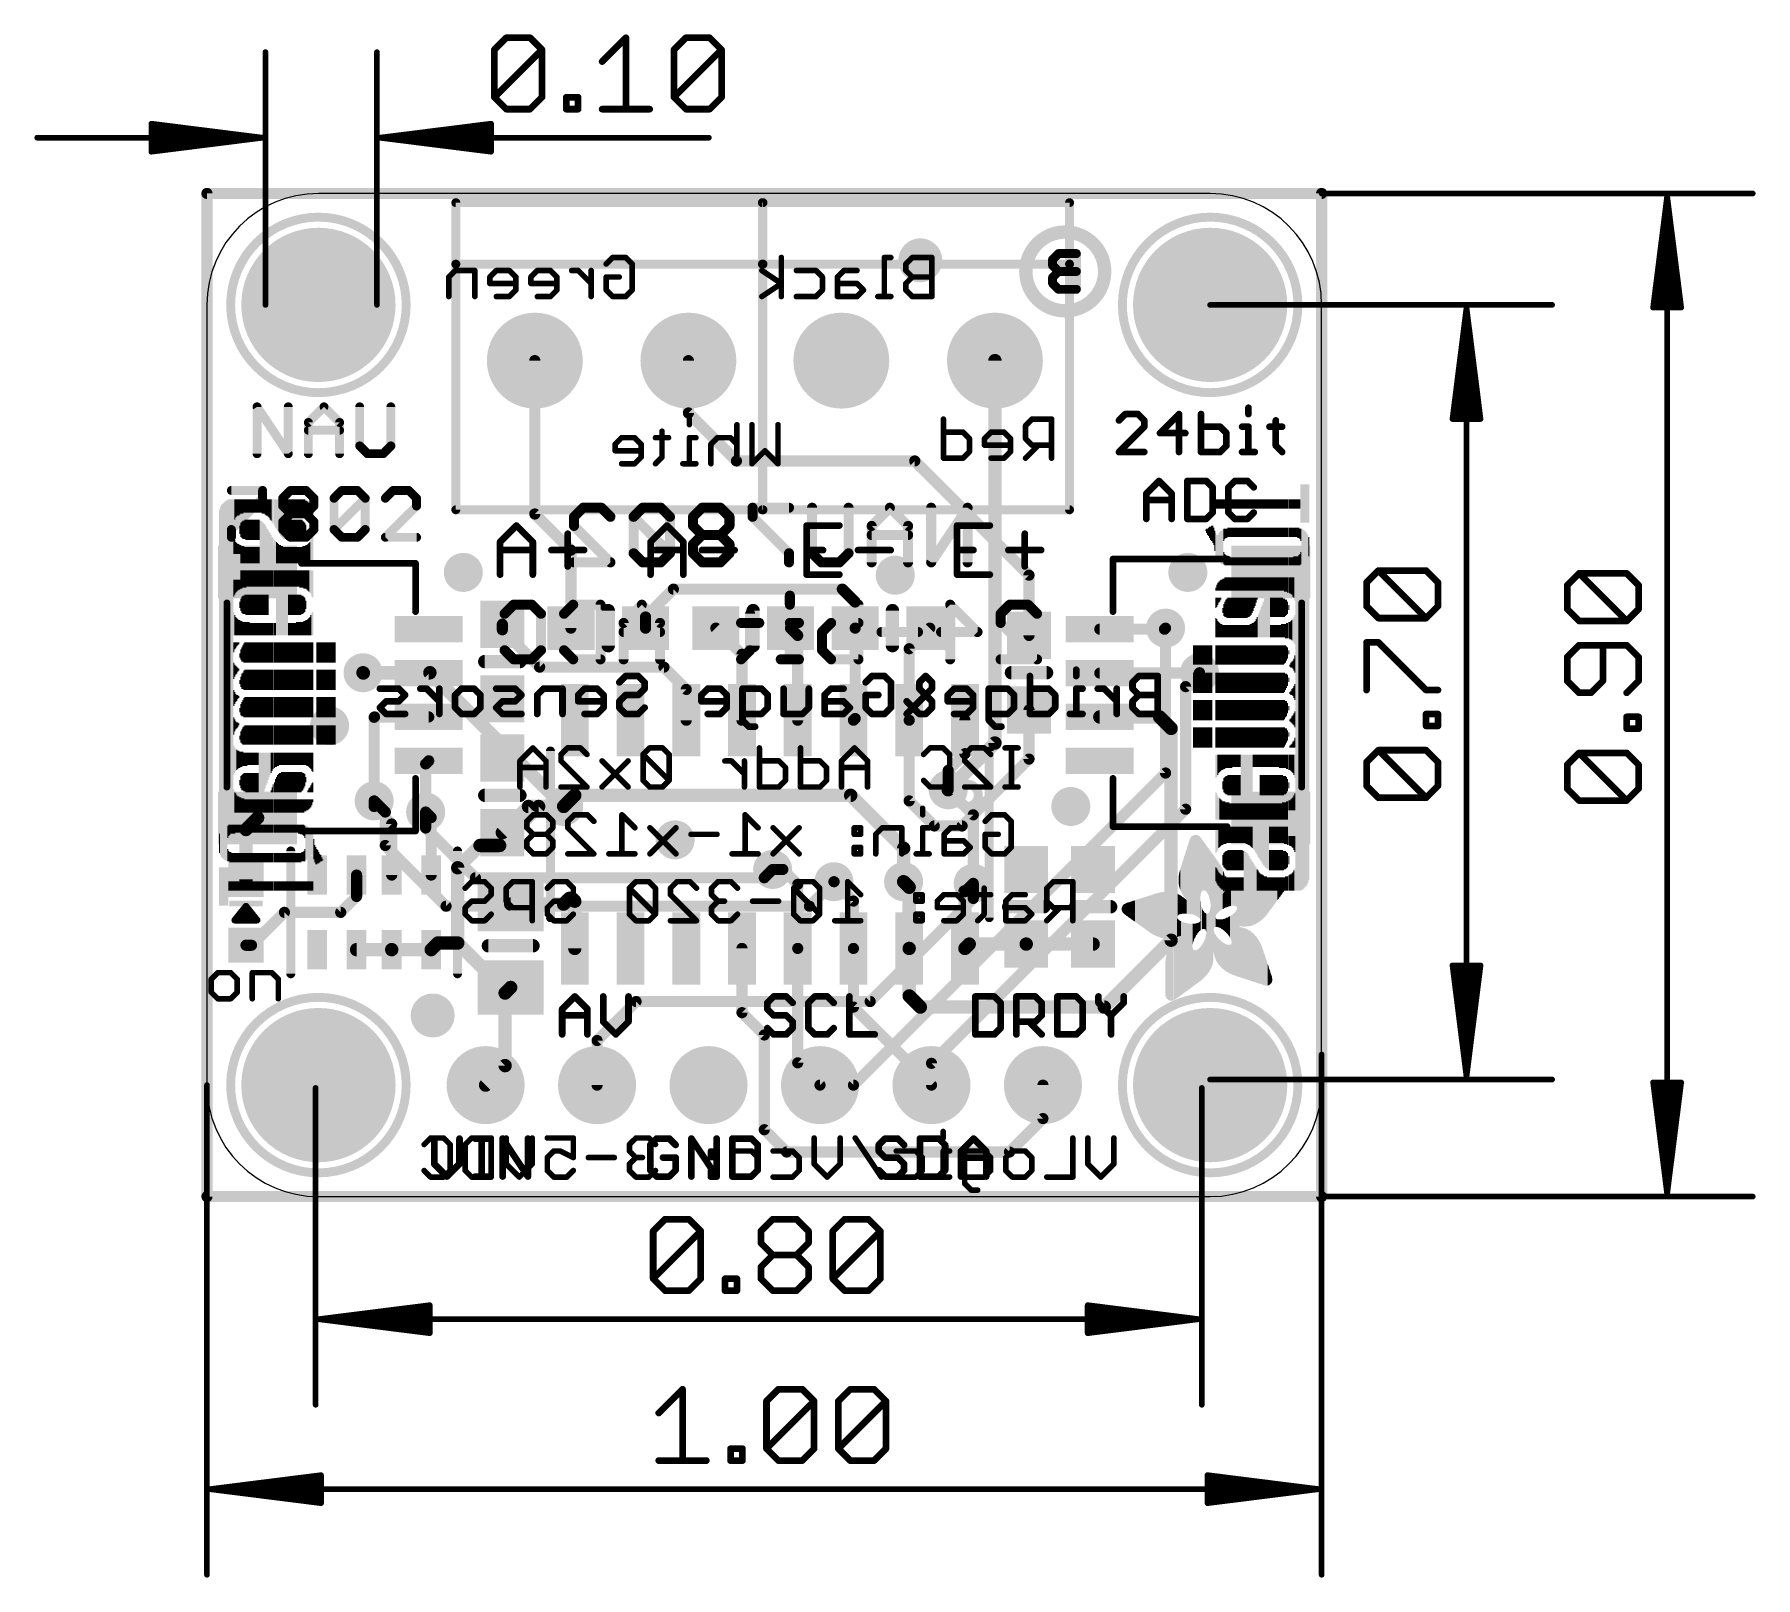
# Model space of a CAD drawing. Extents: x -9.1 to 30.1, y -12.8 to 22.4.
import ezdxf

# ---------------------------------------------------------------- set-up
doc = ezdxf.new("R2010")
doc.units = 0
for name, color, linetype in [('1', 12, 'CONTINUOUS'), ('16', 5, 'CONTINUOUS'), ('17', 110, 'CONTINUOUS'), ('18', 110, 'CONTINUOUS'), ('20', 53, 'CONTINUOUS'), ('21', 40, 'CONTINUOUS'), ('22', 6, 'CONTINUOUS'), ('47', 253, 'CONTINUOUS')]:
    doc.layers.add(name, color=color, linetype=linetype)

# ---------------------------------------------------------------- blocks, each defined once
blk = doc.blocks.new('RECT')
blk.add_solid([(-0.5, -0.5), (0.5, -0.5), (-0.5, 0.5), (0.5, 0.5)])
blk = doc.blocks.new('PIE')
at = {"const_width": 0.5}
blk.add_lwpolyline([(0, -0.25, 1), (0, 0.25, 1), (0, -0.25)], format="xyb", dxfattribs=at)
blk = doc.blocks.new('ROUNDP')
at = {"const_width": 0.5}
blk.add_lwpolyline([(0, -0.25, 1), (0, 0.25, 1), (0, -0.25)], format="xyb", dxfattribs=at)
blk = doc.blocks.new('ROUNDV')
at = {"const_width": 0.5}
blk.add_lwpolyline([(0, -0.25, 1), (0, 0.25, 1), (0, -0.25)], format="xyb", dxfattribs=at)

msp = doc.modelspace()

# ---------------------------------------------------------------- linework, layer by layer
at = {"layer": '1'}
for points, const_width in [([(-5.1435, 18.7325), (20.2565, 18.7325)], 0.254), ([(-5.1435, -4.1275), (-5.1435, 18.7325)], 0.254), ([(20.2565, 18.7325), (20.2565, -4.1275)], 0.254), ([(2.3275, 14.9225), (2.3275, 11.4275)], 0.254), ([(5.8275, 13.7305), (5.8275, 14.9225)], 0.254), ([(6.9215, 12.6365), (5.8275, 13.7305)], 0.254), ([(10.9855, 12.6365), (6.9215, 12.6365)], 0.254), ([(13.589, 10.033), (10.9855, 12.6365)], 0.254), ([(3.1505, 10.6045), (2.3275, 11.4275)], 0.254), ([(3.1505, 8.8265), (3.1505, 10.6045)], 0.254), ([(4.8505, 9.0805), (5.4855, 9.7155)], 0.254), ([(5.4855, 9.7155), (9.3345, 9.7155)], 0.254), ([(9.3345, 9.7155), (9.6275, 9.4225)], 0.254), ([(13.589, 8.6605), (13.589, 10.033)], 0.254), ([(9.6275, 9.4225), (9.6275, 8.8265)], 0.254), ([(1.5875, 8.9145), (1.5875, 8.7875)], 0.254), ([(4.8505, 8.8265), (4.8505, 9.0805)], 0.254), ([(2.4375, 7.9375), (1.5875, 8.7875)], 0.254), ([(7.0485, 8.2305), (6.4525, 8.8265)], 0.254), ([(8.3185, 8.6605), (8.1525, 8.8265)], 0.254), ([(8.3185, 6.7275), (8.3185, 8.6605)], 0.254), ([(9.6275, 8.8265), (9.6275, 6.7665)], 0.254), ([(10.8585, 8.3575), (11.3275, 8.8265)], 0.254), ([(16.6765, 8.8025), (15.2025, 8.8025)], 0.254), ([(16.7005, 8.8265), (16.6765, 8.8025)], 0.254), ([(7.0485, 6.7275), (7.0485, 8.2305)], 0.254), ([(10.8585, 6.7275), (10.8585, 8.3575)], 0.254), ([(-1.5795, 7.8025), (-1.5875, 7.8105)], 0.3048), ([(-0.0895, 7.8025), (-1.5795, 7.8025)], 0.3048), ([(2.4375, 7.9375), (5.2705, 7.9375)], 0.254), ([(5.2705, 7.9375), (5.7785, 7.4295)], 0.254), ([(15.2025, 7.8025), (17.4672, 7.8025)], 0.254), ([(17.4672, 7.8025), (17.4752, 7.8105)], 0.254), ([(5.7785, 7.4295), (5.7785, 6.7275)], 0.254), ([(13.589, 6.9605), (13.589, 5.842)], 0.254), ([(-1.3255, 6.8025), (-1.3335, 6.7945)], 0.254), ([(-1.3335, 6.7945), (-1.3335, 4.8895)], 0.254), ([(-1.3255, 6.8025), (-0.0895, 6.8025)], 0.254), ([(9.6275, 6.7665), (9.5885, 6.7275)], 0.254), ([(10.8585, 6.7275), (10.8585, 4.8895)], 0.254), ([(12.1285, 5.9655), (12.1285, 6.7275)], 0.254), ([(16.5655, 6.8025), (15.2025, 6.8025)], 0.3048), ([(16.5655, 6.8025), (16.8275, 6.5405)], 0.3048), ([(16.8275, 6.5405), (16.8275, 1.7145)], 0.3048), ([(-0.1605, 5.7315), (-0.0895, 5.8025)], 0.254), ([(12.1285, 5.9655), (11.7475, 5.5845)], 0.254), ([(13.589, 5.842), (12.065, 4.318)], 0.254), ([(-0.1605, 4.6355), (-0.1605, 5.7315)], 0.254), ([(11.7475, 5.5845), (11.7475, 5.1435)], 0.254), ([(-1.3335, 4.7625), (-1.3335, 4.8895)], 0.254), ([(-0.9335, 4.3625), (-1.3335, 4.7625)], 0.254), ([(-0.0335, 4.5085), (-0.1605, 4.6355)], 0.254), ([(2.4155, 4.7625), (1.5265, 3.8735)], 0.3048), ([(2.1835, 4.7625), (1.5875, 4.1665)], 0.3048), ([(2.9845, 4.7625), (2.1835, 4.7625)], 0.3048), ([(2.9845, 4.7625), (2.4155, 4.7625)], 0.3048), ([(10.8585, 4.8895), (11.43, 4.318)], 0.254), ([(-4.2545, 4.2375), (-3.9895, 4.5025)], 0.3048), ([(-4.2545, 3.0995), (-4.2545, 4.2375)], 0.3048), ([(-0.9335, 3.1995), (-0.9335, 4.3625)], 0.254), ([(-0.0335, 4.5085), (-0.0335, 3.1995)], 0.254), ([(11.43, 4.318), (12.065, 4.318)], 0.254), ([(0.5715, 3.3655), (1.0795, 3.8735)], 0.3048), ([(1.0795, 3.8735), (1.5265, 3.8735)], 0.3048), ([(-1.7335, 2.7115), (-1.7335, 3.1995)], 0.254), ([(0.5715, 1.651), (0.5715, 3.3655)], 0.3048), ([(7.747, 3.3274), (7.9791, 3.3274)], 0.254), ([(8.3185, 2.988), (7.9791, 3.3274)], 0.254), ([(9.144, 3.048), (9.1475, 3.048)], 0.254), ([(9.5885, 2.607), (9.1475, 3.048)], 0.254), ([(10.8585, 2.921), (10.7315, 3.048)], 0.3048), ([(-2.0955, 2.3495), (-1.7335, 2.7115)], 0.254), ([(2.982, 2.5375), (3.1115, 2.667)], 0.3048), ([(3.1115, 2.667), (3.175, 2.667)], 0.3048), ([(3.175, 2.667), (3.2385, 2.6035)], 0.3048), ([(3.2385, 2.6035), (3.2385, 1.5275)], 0.3048), ([(8.3185, 1.5275), (8.3185, 2.988)], 0.254), ([(10.8585, 1.5275), (10.8585, 2.921)], 0.3048), ([(12.1285, 1.5275), (12.1285, 2.8194)], 0.3048), ([(12.1285, 2.8194), (12.319, 3.0099)], 0.254), ([(-3.3775, 2.3495), (-4.1275, 1.5995)], 0.254), ([(-3.3775, 2.3495), (-2.0955, 2.3495)], 0.254), ([(1.778, 2.5375), (2.982, 2.5375)], 0.3048), ([(9.5885, 1.5275), (9.5885, 2.607)], 0.254), ([(-4.2545, 1.5995), (-4.1275, 1.5995)], 0.254), ([(-1.7335, 1.4995), (-0.9335, 1.4995)], 0.3048), ([(-0.9335, 1.4995), (-0.0335, 1.4995)], 0.3048), ([(-0.0335, 1.4995), (0.118, 1.651)], 0.3048), ([(0.5715, 1.651), (0.118, 1.651)], 0.3048), ([(1.6815, 0.541), (0.5715, 1.651)], 0.3048), ([(7.0485, 1.5275), (7.0485, 0.0635)], 0.254), ([(8.3185, 1.5275), (8.3185, -1.0795)], 0.254), ([(9.5885, 1.5275), (9.5885, 0.1905)], 0.254), ([(10.8585, 0.4445), (10.8585, 1.5275)], 0.3048), ([(12.2275, 1.6265), (12.1285, 1.5275)], 0.3048), ([(13.5255, 1.6265), (12.2275, 1.6265)], 0.3048), ([(13.5255, 1.6265), (15.0495, 1.6265)], 0.3048), ([(16.8275, 1.7145), (15.3035, 0.1905)], 0.3048), ([(1.778, 0.6375), (1.651, 0.5105)], 0.3048), ([(1.778, 0.6375), (1.6815, 0.541)], 0.3048), ([(1.651, 0.5105), (1.651, -1.143)], 0.3048), ([(11.1125, 0.1905), (10.8585, 0.4445)], 0.3048), ([(7.0485, 0.0635), (7.5565, -0.4445)], 0.254), ([(9.5885, 0.1905), (11.3665, -1.5875)], 0.254), ([(15.3035, 0.1905), (11.1125, 0.1905)], 0.3048), ([(7.5565, -0.4445), (7.5565, -2.6035)], 0.254), ([(1.2065, -1.5875), (1.651, -1.143)], 0.3048), ([(8.3185, -1.0795), (8.8265, -1.5875)], 0.254), ([(13.9065, -2.3495), (13.9065, -1.5875)], 0.254), ([(13.1445, -3.1115), (13.9065, -2.3495)], 0.254), ([(7.5565, -2.6035), (8.0645, -3.1115)], 0.254), ([(8.0645, -3.1115), (13.1445, -3.1115)], 0.254), ([(20.2565, -4.1275), (-5.1435, -4.1275)], 0.254)]:
    msp.add_lwpolyline(points, dxfattribs=dict(at, const_width=const_width))
for points, const_width in [([(-5.1435, 18.796, 1), (-5.1435, 18.669)], 0.127), ([(-5.08, 18.7325, 1), (-5.207, 18.7325)], 0.127), ([(20.32, 18.7325, 1), (20.193, 18.7325)], 0.127), ([(20.2565, 18.669, 1), (20.2565, 18.796)], 0.127), ([(2.391, 14.9225, 1), (2.264, 14.9225)], 0.127), ([(5.891, 14.9225, 1), (5.764, 14.9225)], 0.127), ([(5.8724, 13.7754, 1), (5.7826, 13.6856)], 0.127), ([(5.764, 13.7305, 1), (5.891, 13.7305)], 0.127), ([(6.9215, 12.7, 1), (6.9215, 12.573)], 0.127), ([(6.8766, 12.5916, 1), (6.9664, 12.6814)], 0.127), ([(11.0304, 12.6814, 1), (10.9406, 12.5916)], 0.127), ([(10.9855, 12.573, 1), (10.9855, 12.7)], 0.127), ([(2.3724, 11.4724, 1), (2.2826, 11.3826)], 0.127), ([(2.264, 11.4275, 1), (2.391, 11.4275)], 0.127), ([(3.214, 10.6045, 1), (3.087, 10.6045)], 0.127), ([(3.1056, 10.5596, 1), (3.1954, 10.6494)], 0.127), ([(5.4855, 9.779, 1), (5.4855, 9.652)], 0.127), ([(5.5304, 9.6706, 1), (5.4406, 9.7604)], 0.127), ([(9.3794, 9.7604, 1), (9.2896, 9.6706)], 0.127), ([(9.3345, 9.652, 1), (9.3345, 9.779)], 0.127), ([(13.6525, 10.033, 1), (13.5255, 10.033)], 0.127), ([(13.5441, 9.9881, 1), (13.6339, 10.0779)], 0.127), ([(9.691, 9.4225, 1), (9.564, 9.4225)], 0.127), ([(9.5826, 9.3776, 1), (9.6724, 9.4674)], 0.127), ([(1.651, 8.9145, 1), (1.524, 8.9145)], 0.127), ([(4.914, 9.0805, 1), (4.787, 9.0805)], 0.127), ([(4.8056, 9.1254, 1), (4.8954, 9.0356)], 0.127), ([(1.6324, 8.8324, 1), (1.5426, 8.7426)], 0.127), ([(1.524, 8.7875, 1), (1.651, 8.7875)], 0.127), ([(3.087, 8.8265, 1), (3.214, 8.8265)], 0.127), ([(4.787, 8.8265, 1), (4.914, 8.8265)], 0.127), ([(6.4974, 8.8714, 1), (6.4076, 8.7816)], 0.127), ([(8.1974, 8.8714, 1), (8.1076, 8.7816)], 0.127), ([(8.382, 8.6605, 1), (8.255, 8.6605)], 0.127), ([(8.2736, 8.6156, 1), (8.3634, 8.7054)], 0.127), ([(9.691, 8.8265, 1), (9.564, 8.8265)], 0.127), ([(9.564, 8.8265, 1), (9.691, 8.8265)], 0.127), ([(11.3724, 8.7816, 1), (11.2826, 8.8714)], 0.127), ([(13.5255, 8.6605, 1), (13.6525, 8.6605)], 0.127), ([(15.2025, 8.866, 1), (15.2025, 8.739)], 0.127), ([(16.6316, 8.8474, 1), (16.7214, 8.7576)], 0.127), ([(16.7454, 8.7816, 1), (16.6556, 8.8714)], 0.127), ([(16.6765, 8.739, 1), (16.6765, 8.866)], 0.127), ([(7.112, 8.2305, 1), (6.985, 8.2305)], 0.127), ([(7.0036, 8.1856, 1), (7.0934, 8.2754)], 0.127), ([(10.922, 8.3575, 1), (10.795, 8.3575)], 0.127), ([(10.8136, 8.4024, 1), (10.9034, 8.3126)], 0.127), ([(-1.5336, 7.8644, 1), (-1.6414, 7.7566)], 0.1524), ([(-1.5795, 7.8787, 1), (-1.5795, 7.7263)], 0.1524), ([(-1.6334, 7.7486, 1), (-1.5256, 7.8564)], 0.1524), ([(-0.0895, 7.7263, 1), (-0.0895, 7.8787)], 0.1524), ([(2.4375, 8.001, 1), (2.4375, 7.874)], 0.127), ([(2.3926, 7.8926, 1), (2.4824, 7.9824)], 0.127), ([(5.3154, 7.9824, 1), (5.2256, 7.8926)], 0.127), ([(5.2705, 7.874, 1), (5.2705, 8.001)], 0.127), ([(15.2025, 7.866, 1), (15.2025, 7.739)], 0.127), ([(17.4223, 7.8474, 1), (17.5121, 7.7576)], 0.127), ([(17.5201, 7.7656, 1), (17.4303, 7.8554)], 0.127), ([(17.4672, 7.739, 1), (17.4672, 7.866)], 0.127), ([(5.842, 7.4295, 1), (5.715, 7.4295)], 0.127), ([(5.7336, 7.3846, 1), (5.8234, 7.4744)], 0.127), ([(13.6525, 6.9605, 1), (13.5255, 6.9605)], 0.127), ([(-1.27, 6.7945, 1), (-1.397, 6.7945)], 0.127), ([(-1.3784, 6.8394, 1), (-1.2886, 6.7496)], 0.127), ([(-1.3255, 6.866, 1), (-1.3255, 6.739)], 0.127), ([(-1.2806, 6.7576, 1), (-1.3704, 6.8474)], 0.127), ([(-0.0895, 6.739, 1), (-0.0895, 6.866)], 0.127), ([(5.715, 6.7275, 1), (5.842, 6.7275)], 0.127), ([(6.985, 6.7275, 1), (7.112, 6.7275)], 0.127), ([(8.255, 6.7275, 1), (8.382, 6.7275)], 0.127), ([(9.5436, 6.7724, 1), (9.6334, 6.6826)], 0.127), ([(9.564, 6.7665, 1), (9.691, 6.7665)], 0.127), ([(9.6724, 6.7216, 1), (9.5826, 6.8114)], 0.127), ([(10.922, 6.7275, 1), (10.795, 6.7275)], 0.127), ([(10.795, 6.7275, 1), (10.922, 6.7275)], 0.127), ([(12.192, 6.7275, 1), (12.065, 6.7275)], 0.127), ([(15.2025, 6.8787, 1), (15.2025, 6.7263)], 0.1524), ([(16.6194, 6.8564, 1), (16.5116, 6.7486)], 0.1524), ([(16.5655, 6.7263, 1), (16.5655, 6.8787)], 0.1524), ([(16.9037, 6.5405, 1), (16.7513, 6.5405)], 0.1524), ([(16.7736, 6.4866, 1), (16.8814, 6.5944)], 0.1524), ([(-0.0446, 5.7576, 1), (-0.1344, 5.8474)], 0.127), ([(12.065, 5.9655, 1), (12.192, 5.9655)], 0.127), ([(12.1734, 5.9206, 1), (12.0836, 6.0104)], 0.127), ([(13.5255, 5.842, 1), (13.6525, 5.842)], 0.127), ([(13.6339, 5.7971, 1), (13.5441, 5.8869)], 0.127), ([(-0.097, 5.7315, 1), (-0.224, 5.7315)], 0.127), ([(-0.2054, 5.7764, 1), (-0.1156, 5.6866)], 0.127), ([(11.811, 5.5845, 1), (11.684, 5.5845)], 0.127), ([(11.7026, 5.6294, 1), (11.7924, 5.5396)], 0.127), ([(11.684, 5.1435, 1), (11.811, 5.1435)], 0.127), ([(-1.27, 4.8895, 1), (-1.397, 4.8895)], 0.127), ([(-1.397, 4.8895, 1), (-1.27, 4.8895)], 0.127), ([(-1.2886, 4.8074, 1), (-1.3784, 4.7176)], 0.127), ([(-1.397, 4.7625, 1), (-1.27, 4.7625)], 0.127), ([(-0.1156, 4.6804, 1), (-0.2054, 4.5906)], 0.127), ([(2.1835, 4.8387, 1), (2.1835, 4.6863)], 0.1524), ([(2.2374, 4.7086, 1), (2.1296, 4.8164)], 0.1524), ([(2.4155, 4.8387, 1), (2.4155, 4.6863)], 0.1524), ([(2.4694, 4.7086, 1), (2.3616, 4.8164)], 0.1524), ([(2.9845, 4.6863, 1), (2.9845, 4.8387)], 0.1524), ([(2.9845, 4.6863, 1), (2.9845, 4.8387)], 0.1524), ([(10.9034, 4.9344, 1), (10.8136, 4.8446)], 0.127), ([(10.795, 4.8895, 1), (10.922, 4.8895)], 0.127), ([(-4.1783, 4.2375, 1), (-4.3307, 4.2375)], 0.1524), ([(-4.3084, 4.2914, 1), (-4.2006, 4.1836)], 0.1524), ([(-3.9356, 4.4486, 1), (-4.0434, 4.5564)], 0.1524), ([(-0.87, 4.3625, 1), (-0.997, 4.3625)], 0.127), ([(-0.9784, 4.3176, 1), (-0.8886, 4.4074)], 0.127), ([(-0.224, 4.6355, 1), (-0.097, 4.6355)], 0.127), ([(0.03, 4.5085, 1), (-0.097, 4.5085)], 0.127), ([(-0.0784, 4.4636, 1), (0.0114, 4.5534)], 0.127), ([(11.43, 4.3815, 1), (11.43, 4.2545)], 0.127), ([(11.3851, 4.2731, 1), (11.4749, 4.3629)], 0.127), ([(12.0201, 4.3629, 1), (12.1099, 4.2731)], 0.127), ([(12.065, 4.2545, 1), (12.065, 4.3815)], 0.127), ([(1.0795, 3.9497, 1), (1.0795, 3.7973)], 0.1524), ([(1.1334, 3.8196, 1), (1.0256, 3.9274)], 0.1524), ([(1.4726, 3.9274, 1), (1.5804, 3.8196)], 0.1524), ([(1.5336, 4.2204, 1), (1.6414, 4.1126)], 0.1524), ([(1.5265, 3.7973, 1), (1.5265, 3.9497)], 0.1524), ([(-4.3307, 3.0995, 1), (-4.1783, 3.0995)], 0.1524), ([(-1.67, 3.1995, 1), (-1.797, 3.1995)], 0.127), ([(-0.997, 3.1995, 1), (-0.87, 3.1995)], 0.127), ([(-0.097, 3.1995, 1), (0.03, 3.1995)], 0.127), ([(0.6477, 3.3655, 1), (0.4953, 3.3655)], 0.1524), ([(0.5176, 3.4194, 1), (0.6254, 3.3116)], 0.1524), ([(7.747, 3.3909, 1), (7.747, 3.2639)], 0.127), ([(8.024, 3.3723, 1), (7.9342, 3.2825)], 0.127), ([(7.9791, 3.2639, 1), (7.9791, 3.3909)], 0.127), ([(9.144, 3.1115, 1), (9.144, 2.9845)], 0.127), ([(9.1924, 3.0929, 1), (9.1026, 3.0031)], 0.127), ([(9.1475, 2.9845, 1), (9.1475, 3.1115)], 0.127), ([(10.7854, 3.1019, 1), (10.6776, 2.9941)], 0.1524), ([(-1.797, 2.7115, 1), (-1.67, 2.7115)], 0.127), ([(-1.6886, 2.6666, 1), (-1.7784, 2.7564)], 0.127), ([(3.1115, 2.7432, 1), (3.1115, 2.5908)], 0.1524), ([(3.1654, 2.6131, 1), (3.0576, 2.7209)], 0.1524), ([(3.2289, 2.7209, 1), (3.1211, 2.6131)], 0.1524), ([(3.3147, 2.6035, 1), (3.1623, 2.6035)], 0.1524), ([(3.175, 2.5908, 1), (3.175, 2.7432)], 0.1524), ([(8.382, 2.988, 1), (8.255, 2.988)], 0.127), ([(8.2736, 2.9431, 1), (8.3634, 3.0329)], 0.127), ([(10.9347, 2.921, 1), (10.7823, 2.921)], 0.1524), ([(10.8046, 2.8671, 1), (10.9124, 2.9749)], 0.1524), ([(12.2047, 2.8194, 1), (12.0523, 2.8194)], 0.1524), ([(12.0836, 2.8643, 1), (12.1734, 2.7745)], 0.127), ([(12.3639, 2.965, 1), (12.2741, 3.0548)], 0.127), ([(-3.3775, 2.413, 1), (-3.3775, 2.286)], 0.127), ([(-3.3326, 2.3046, 1), (-3.4224, 2.3944)], 0.127), ([(-2.1404, 2.3944, 1), (-2.0506, 2.3046)], 0.127), ([(-2.0955, 2.286, 1), (-2.0955, 2.413)], 0.127), ([(1.778, 2.6137, 1), (1.778, 2.4613)], 0.1524), ([(2.9281, 2.5914, 1), (3.0359, 2.4836)], 0.1524), ([(2.982, 2.4613, 1), (2.982, 2.6137)], 0.1524), ([(3.1846, 2.5496, 1), (3.2924, 2.6574)], 0.1524), ([(9.652, 2.607, 1), (9.525, 2.607)], 0.127), ([(9.5436, 2.5621, 1), (9.6334, 2.6519)], 0.127), ([(-4.2545, 1.663, 1), (-4.2545, 1.536)], 0.127), ([(-4.1724, 1.6444, 1), (-4.0826, 1.5546)], 0.127), ([(-4.1275, 1.536, 1), (-4.1275, 1.663)], 0.127), ([(-1.7335, 1.5757, 1), (-1.7335, 1.4233)], 0.1524), ([(-0.9335, 1.5757, 1), (-0.9335, 1.4233)], 0.1524), ([(-0.9335, 1.4233, 1), (-0.9335, 1.5757)], 0.1524), ([(-0.0874, 1.5534, 1), (0.0204, 1.4456)], 0.1524), ([(-0.0335, 1.4233, 1), (-0.0335, 1.5757)], 0.1524), ([(0.118, 1.7272, 1), (0.118, 1.5748)], 0.1524), ([(0.1719, 1.5971, 1), (0.0641, 1.7049)], 0.1524), ([(0.6254, 1.7049, 1), (0.5176, 1.5971)], 0.1524), ([(0.4953, 1.651, 1), (0.6477, 1.651)], 0.1524), ([(0.5715, 1.5748, 1), (0.5715, 1.7272)], 0.1524), ([(3.1623, 1.5275, 1), (3.3147, 1.5275)], 0.1524), ([(7.112, 1.5275, 1), (6.985, 1.5275)], 0.127), ([(8.382, 1.5275, 1), (8.255, 1.5275)], 0.127), ([(8.255, 1.5275, 1), (8.382, 1.5275)], 0.127), ([(9.652, 1.5275, 1), (9.525, 1.5275)], 0.127), ([(9.525, 1.5275, 1), (9.652, 1.5275)], 0.127), ([(10.9347, 1.5275, 1), (10.7823, 1.5275)], 0.1524), ([(10.7823, 1.5275, 1), (10.9347, 1.5275)], 0.1524), ([(12.0746, 1.5814, 1), (12.1824, 1.4736)], 0.1524), ([(12.0523, 1.5275, 1), (12.2047, 1.5275)], 0.1524), ([(12.2275, 1.7027, 1), (12.2275, 1.5503)], 0.1524), ([(12.2814, 1.5726, 1), (12.1736, 1.6804)], 0.1524), ([(13.5255, 1.7027, 1), (13.5255, 1.5503)], 0.1524), ([(13.5255, 1.5503, 1), (13.5255, 1.7027)], 0.1524), ([(15.0495, 1.5503, 1), (15.0495, 1.7027)], 0.1524), ([(16.7513, 1.7145, 1), (16.9037, 1.7145)], 0.1524), ([(16.8814, 1.6606, 1), (16.7736, 1.7684)], 0.1524), ([(1.8319, 0.5836, 1), (1.7241, 0.6914)], 0.1524), ([(1.8319, 0.5836, 1), (1.7241, 0.6914)], 0.1524), ([(1.7272, 0.5105, 1), (1.5748, 0.5105)], 0.1524), ([(1.5971, 0.5644, 1), (1.7049, 0.4566)], 0.1524), ([(1.6276, 0.5949, 1), (1.7354, 0.4871)], 0.1524), ([(1.6276, 0.4871, 1), (1.7354, 0.5949)], 0.1524), ([(10.9124, 0.4984, 1), (10.8046, 0.3906)], 0.1524), ([(10.7823, 0.4445, 1), (10.9347, 0.4445)], 0.1524), ([(7.0934, 0.1084, 1), (7.0036, 0.0186)], 0.127), ([(6.985, 0.0635, 1), (7.112, 0.0635)], 0.127), ([(9.6334, 0.2354, 1), (9.5436, 0.1456)], 0.127), ([(9.525, 0.1905, 1), (9.652, 0.1905)], 0.127), ([(11.1125, 0.2667, 1), (11.1125, 0.1143)], 0.1524), ([(11.0586, 0.1366, 1), (11.1664, 0.2444)], 0.1524), ([(15.2496, 0.2444, 1), (15.3574, 0.1366)], 0.1524), ([(15.3035, 0.1143, 1), (15.3035, 0.2667)], 0.1524), ([(7.62, -0.4445, 1), (7.493, -0.4445)], 0.127), ([(7.5116, -0.4894, 1), (7.6014, -0.3996)], 0.127), ([(1.5748, -1.143, 1), (1.7272, -1.143)], 0.1524), ([(1.7049, -1.1969, 1), (1.5971, -1.0891)], 0.1524), ([(8.3634, -1.0346, 1), (8.2736, -1.1244)], 0.127), ([(8.255, -1.0795, 1), (8.382, -1.0795)], 0.127), ([(1.1526, -1.5336, 1), (1.2604, -1.6414)], 0.1524), ([(8.7816, -1.6324, 1), (8.8714, -1.5426)], 0.127), ([(11.3216, -1.6324, 1), (11.4114, -1.5426)], 0.127), ([(13.97, -1.5875, 1), (13.843, -1.5875)], 0.127), ([(13.843, -2.3495, 1), (13.97, -2.3495)], 0.127), ([(13.9514, -2.3944, 1), (13.8616, -2.3046)], 0.127), ([(7.6014, -2.5586, 1), (7.5116, -2.6484)], 0.127), ([(7.493, -2.6035, 1), (7.62, -2.6035)], 0.127), ([(8.0645, -3.048, 1), (8.0645, -3.175)], 0.127), ([(8.0196, -3.1564, 1), (8.1094, -3.0666)], 0.127), ([(13.0996, -3.0666, 1), (13.1894, -3.1564)], 0.127), ([(13.1445, -3.175, 1), (13.1445, -3.048)], 0.127), ([(-5.1435, -4.064, 1), (-5.1435, -4.191)], 0.127), ([(-5.207, -4.1275, 1), (-5.08, -4.1275)], 0.127), ([(20.193, -4.1275, 1), (20.32, -4.1275)], 0.127), ([(20.2565, -4.191, 1), (20.2565, -4.064)], 0.127)]:
    msp.add_lwpolyline(points, format="xyb", dxfattribs=dict(at, const_width=const_width))
at = {"layer": '16'}
for points, const_width in [([(-5.1435, 18.7325), (20.2565, 18.7325)], 0.254), ([(-5.1435, -4.1275), (-5.1435, 18.7325)], 0.254), ([(20.2565, 18.7325), (20.2565, -4.1275)], 0.254), ([(12.8125, 14.9225), (12.8125, 6.2085)], 0.3048), ([(16.7005, 5.5245), (16.7005, 8.8265)], 0.254), ([(-1.5875, 7.8105), (-0.0635, 7.8105)], 0.3048), ([(2.9845, 4.7625), (-0.0635, 7.8105)], 0.3048), ([(17.4752, 7.8105), (17.1577, 7.493)], 0.254), ([(17.1577, 7.493), (17.1577, 4.7001)], 0.254), ([(12.8125, 6.2085), (11.7475, 5.1435)], 0.3048), ([(9.5885, -1.5875), (16.7005, 5.5245)], 0.254), ([(3.2385, 5.0165), (2.9845, 4.7625)], 0.3048), ([(9.525, 5.0165), (3.2385, 5.0165)], 0.3048), ([(10.7315, 3.81), (9.525, 5.0165)], 0.3048), ([(11.7475, 5.1435), (12.319, 4.572)], 0.254), ([(-1.3335, 4.8895), (-1.0795, 4.6355)], 0.254), ([(-1.0795, 4.6355), (-1.0795, 3.8735)], 0.254), ([(-0.1605, 4.6355), (-0.1605, 4.2719)], 0.254), ([(17.1577, 4.7001), (11.3665, -1.0911)], 0.254), ([(0.9745, 3.1369), (-0.1605, 4.2719)], 0.254), ([(12.319, 4.572), (12.319, 3.0099)], 0.254), ([(-1.0795, 3.8735), (0.3048, 2.4892)], 0.254), ([(10.7315, 3.048), (10.7315, 3.81)], 0.3048), ([(7.5565, 3.1369), (0.9745, 3.1369)], 0.254), ([(7.5565, 3.1369), (7.747, 3.3274)], 0.254), ([(8.5852, 2.4892), (9.144, 3.048)], 0.254), ([(9.9695, 0.3175), (12.319, 2.667)], 0.254), ([(12.319, 3.0099), (12.319, 2.667)], 0.254), ([(0.3048, 2.4892), (8.5852, 2.4892)], 0.254), ([(3.7465, -0.5715), (4.6355, 0.3175)], 0.254), ([(4.6355, 0.3175), (9.9695, 0.3175)], 0.254), ([(3.7465, -1.5875), (3.7465, -0.5715)], 0.254), ([(11.3665, -1.0911), (11.3665, -1.5875)], 0.254), ([(8.8265, -1.5875), (9.5885, -1.5875)], 0.254), ([(20.2565, -4.1275), (-5.1435, -4.1275)], 0.254)]:
    msp.add_lwpolyline(points, dxfattribs=dict(at, const_width=const_width))
for points, const_width in [([(-5.1435, 18.796, 1), (-5.1435, 18.669)], 0.127), ([(-5.08, 18.7325, 1), (-5.207, 18.7325)], 0.127), ([(20.32, 18.7325, 1), (20.193, 18.7325)], 0.127), ([(20.2565, 18.669, 1), (20.2565, 18.796)], 0.127), ([(12.8887, 14.9225, 1), (12.7363, 14.9225)], 0.1524), ([(16.764, 8.8265, 1), (16.637, 8.8265)], 0.127), ([(-1.5875, 7.8867, 1), (-1.5875, 7.7343)], 0.1524), ([(-0.0096, 7.8644, 1), (-0.1174, 7.7566)], 0.1524), ([(-0.0635, 7.7343, 1), (-0.0635, 7.8867)], 0.1524), ([(17.5201, 7.7656, 1), (17.4303, 7.8554)], 0.127), ([(17.2212, 7.493, 1), (17.0942, 7.493)], 0.127), ([(17.1128, 7.5379, 1), (17.2026, 7.4481)], 0.127), ([(12.7363, 6.2085, 1), (12.8887, 6.2085)], 0.1524), ([(12.8664, 6.1546, 1), (12.7586, 6.2624)], 0.1524), ([(16.637, 5.5245, 1), (16.764, 5.5245)], 0.127), ([(16.7454, 5.4796, 1), (16.6556, 5.5694)], 0.127), ([(3.2385, 5.0927, 1), (3.2385, 4.9403)], 0.1524), ([(3.2924, 4.9626, 1), (3.1846, 5.0704)], 0.1524), ([(9.5789, 5.0704, 1), (9.4711, 4.9626)], 0.1524), ([(9.525, 4.9403, 1), (9.525, 5.0927)], 0.1524), ([(11.6936, 5.1974, 1), (11.8014, 5.0896)], 0.1524), ([(11.7924, 5.1884, 1), (11.7026, 5.0986)], 0.127), ([(-1.2886, 4.9344, 1), (-1.3784, 4.8446)], 0.127), ([(-1.016, 4.6355, 1), (-1.143, 4.6355)], 0.127), ([(-1.1244, 4.5906, 1), (-1.0346, 4.6804)], 0.127), ([(-0.097, 4.6355, 1), (-0.224, 4.6355)], 0.127), ([(2.9306, 4.8164, 1), (3.0384, 4.7086)], 0.1524), ([(2.9306, 4.7086, 1), (3.0384, 4.8164)], 0.1524), ([(17.0942, 4.7001, 1), (17.2212, 4.7001)], 0.127), ([(17.2026, 4.6552, 1), (17.1128, 4.745)], 0.127), ([(-0.1156, 4.3168, 1), (-0.2054, 4.227)], 0.127), ([(-0.224, 4.2719, 1), (-0.097, 4.2719)], 0.127), ([(12.3825, 4.572, 1), (12.2555, 4.572)], 0.127), ([(12.2741, 4.5271, 1), (12.3639, 4.6169)], 0.127), ([(-1.0346, 3.9184, 1), (-1.1244, 3.8286)], 0.127), ([(-1.143, 3.8735, 1), (-1.016, 3.8735)], 0.127), ([(10.8077, 3.81, 1), (10.6553, 3.81)], 0.1524), ([(10.6776, 3.7561, 1), (10.7854, 3.8639)], 0.1524), ([(0.9745, 3.2004, 1), (0.9745, 3.0734)], 0.127), ([(0.9296, 3.092, 1), (1.0194, 3.1818)], 0.127), ([(7.5116, 3.1818, 1), (7.6014, 3.092)], 0.127), ([(7.5565, 3.0734, 1), (7.5565, 3.2004)], 0.127), ([(7.7919, 3.2825, 1), (7.7021, 3.3723)], 0.127), ([(9.1889, 3.0031, 1), (9.0991, 3.0929)], 0.127), ([(10.6553, 3.048, 1), (10.8077, 3.048)], 0.1524), ([(12.3825, 3.0099, 1), (12.2555, 3.0099)], 0.127), ([(12.2555, 3.0099, 1), (12.3825, 3.0099)], 0.127), ([(12.3639, 2.6221, 1), (12.2741, 2.7119)], 0.127), ([(0.3048, 2.5527, 1), (0.3048, 2.4257)], 0.127), ([(0.2599, 2.4443, 1), (0.3497, 2.5341)], 0.127), ([(8.5403, 2.5341, 1), (8.6301, 2.4443)], 0.127), ([(8.5852, 2.4257, 1), (8.5852, 2.5527)], 0.127), ([(12.2555, 2.667, 1), (12.3825, 2.667)], 0.127), ([(4.6355, 0.381, 1), (4.6355, 0.254)], 0.127), ([(4.6804, 0.2726, 1), (4.5906, 0.3624)], 0.127), ([(9.9246, 0.3624, 1), (10.0144, 0.2726)], 0.127), ([(9.9695, 0.254, 1), (9.9695, 0.381)], 0.127), ([(3.81, -0.5715, 1), (3.683, -0.5715)], 0.127), ([(3.7016, -0.5266, 1), (3.7914, -0.6164)], 0.127), ([(11.43, -1.0911, 1), (11.303, -1.0911)], 0.127), ([(11.3216, -1.0462, 1), (11.4114, -1.136)], 0.127), ([(3.683, -1.5875, 1), (3.81, -1.5875)], 0.127), ([(8.8265, -1.524, 1), (8.8265, -1.651)], 0.127), ([(9.5436, -1.5426, 1), (9.6334, -1.6324)], 0.127), ([(9.5885, -1.651, 1), (9.5885, -1.524)], 0.127), ([(11.303, -1.5875, 1), (11.43, -1.5875)], 0.127), ([(-5.1435, -4.064, 1), (-5.1435, -4.191)], 0.127), ([(-5.207, -4.1275, 1), (-5.08, -4.1275)], 0.127), ([(20.193, -4.1275, 1), (20.32, -4.1275)], 0.127), ([(20.2565, -4.191, 1), (20.2565, -4.064)], 0.127)]:
    msp.add_lwpolyline(points, format="xyb", dxfattribs=dict(at, const_width=const_width))
at = {"layer": '20'}
for p, q in [((17.7165, 18.7325), (-2.6035, 18.7325)), ((-5.1435, 16.1925), (-5.1435, -1.5875)), ((20.2565, -1.5875), (20.2565, 16.1925)), ((-2.6035, -4.1275), (17.7165, -4.1275))]:
    msp.add_line(p, q, dxfattribs=at)
for centre, start, end in [((-2.6035, 16.1925), 90, 180), ((17.7165, 16.1925), 0, 90), ((-2.6035, -1.5875), 180, 270), ((17.7165, -1.5875), 270, 0)]:
    msp.add_arc(centre, 2.54, start, end, dxfattribs=at)
at = {"layer": '21'}
for points, const_width in [([(7.5275, 18.5225), (0.5275, 18.5225)], 0.2032), ([(0.5275, 18.5225), (0.5275, 17.1225)], 0.2032), ([(14.5125, 18.5225), (7.5125, 18.5225)], 0.2032), ([(7.5125, 18.5225), (7.5125, 17.1225)], 0.2032), ([(7.5275, 17.1225), (7.5275, 18.5225)], 0.2032), ([(14.5125, 17.1225), (14.5125, 18.5225)], 0.2032), ([(0.5275, 17.1225), (0.5275, 11.5225)], 0.2032), ([(7.5275, 17.1225), (0.5275, 17.1225)], 0.2032), ([(7.5125, 17.1225), (7.5125, 11.5225)], 0.2032), ([(14.5125, 17.1225), (7.5125, 17.1225)], 0.2032), ([(7.5275, 11.5225), (7.5275, 17.1225)], 0.2032), ([(14.5125, 11.5225), (14.5125, 17.1225)], 0.2032), ([(-4.002, 12.8016), (-4.002, 13.8693)], 0.2032), ([(-4.002, 13.8693), (-3.2902, 12.8016)], 0.2032), ([(-3.2902, 12.8016), (-3.2902, 13.8693)], 0.2032), ([(-2.8326, 13.5134), (-2.4767, 13.8693)], 0.2032), ([(-2.4767, 13.8693), (-2.1208, 13.5134)], 0.2032), ([(-1.6632, 13.8693), (-1.6632, 12.9796)], 0.2032), ([(-0.9514, 12.9796), (-0.9514, 13.8693)], 0.2032), ([(15.7828, 13.704), (15.6387, 13.56)], 0.1524), ([(16.0709, 13.704), (15.7828, 13.704)], 0.1524), ([(16.215, 13.56), (16.0709, 13.704)], 0.1524), ([(17.0064, 13.704), (16.5743, 13.2719)], 0.1524), ([(17.0064, 12.8397), (17.0064, 13.704)], 0.1524), ([(17.5098, 13.704), (17.5098, 12.8397)], 0.1524), ([(18.5894, 13.8481), (18.5894, 13.704)], 0.1524), ([(-2.8326, 12.8016), (-2.8326, 13.5134)], 0.2032), ([(-2.8326, 13.3355), (-2.1208, 13.3355)], 0.2032), ([(-2.1208, 13.5134), (-2.1208, 12.8016)], 0.2032), ([(15.6387, 12.8397), (16.215, 13.4159)], 0.1524), ([(16.215, 13.4159), (16.215, 13.56)], 0.1524), ([(16.5743, 13.2719), (17.1505, 13.2719)], 0.1524), ([(17.942, 13.4159), (17.5098, 13.4159)], 0.1524), ([(18.086, 13.2719), (17.942, 13.4159)], 0.1524), ([(18.086, 12.9838), (18.086, 13.2719)], 0.1524), ([(18.4453, 13.4159), (18.5894, 13.4159)], 0.1524), ([(18.5894, 13.4159), (18.5894, 12.8397)], 0.1524), ([(19.069, 13.4159), (19.3571, 13.4159)], 0.1524), ([(19.213, 13.56), (19.213, 12.9838)], 0.1524), ([(-1.6632, 12.9796), (-1.4853, 12.8016)], 0.2032), ([(-1.1293, 12.8016), (-0.9514, 12.9796)], 0.2032), ([(17.942, 12.8397), (18.086, 12.9838)], 0.1524), ([(19.213, 12.9838), (19.3571, 12.8397)], 0.1524), ([(-1.4853, 12.8016), (-1.1293, 12.8016)], 0.2032), ([(16.215, 12.8397), (15.6387, 12.8397)], 0.1524), ([(17.5098, 12.8397), (17.942, 12.8397)], 0.1524), ([(18.4453, 12.8397), (18.7334, 12.8397)], 0.1524), ([(16.2624, 11.8919), (16.5505, 12.18)], 0.1524), ([(16.5505, 12.18), (16.8386, 11.8919)], 0.1524), ([(17.1979, 12.18), (17.1979, 11.3157)], 0.1524), ([(17.6301, 12.18), (17.1979, 12.18)], 0.1524), ([(17.7742, 12.036), (17.6301, 12.18)], 0.1524), ([(18.2775, 12.18), (18.1335, 12.036)], 0.1524), ([(18.5656, 12.18), (18.2775, 12.18)], 0.1524), ([(18.7097, 12.036), (18.5656, 12.18)], 0.1524), ([(-4.5867, 11.9643), (-3.8749, 11.9643)], 0.2032), ([(-3.8749, 11.7864), (-4.5867, 11.0746)], 0.2032), ([(-3.8749, 11.9643), (-3.8749, 11.7864)], 0.2032), ([(-3.4173, 11.7864), (-3.2393, 11.9643)], 0.2032), ([(-3.4173, 11.6084), (-3.4173, 11.7864)], 0.2032), ([(-3.2393, 11.9643), (-2.8834, 11.9643)], 0.2032), ([(-2.8834, 11.9643), (-2.7055, 11.7864)], 0.2032), ([(-2.7055, 11.7864), (-2.7055, 11.6084)], 0.2032), ([(-2.2479, 11.7864), (-2.07, 11.9643)], 0.2032), ([(-2.2479, 11.0746), (-2.2479, 11.7864)], 0.2032), ([(-2.2479, 11.0746), (-1.5361, 11.7864)], 0.2032), ([(-2.07, 11.9643), (-1.714, 11.9643)], 0.2032), ([(-1.714, 11.9643), (-1.5361, 11.7864)], 0.2032), ([(-1.5361, 11.7864), (-1.5361, 11.0746)], 0.2032), ([(-0.9006, 11.9643), (-1.0785, 11.7864)], 0.2032), ([(-0.5447, 11.9643), (-0.9006, 11.9643)], 0.2032), ([(-0.3667, 11.7864), (-0.5447, 11.9643)], 0.2032), ([(-0.3667, 11.6084), (-0.3667, 11.7864)], 0.2032), ([(16.2624, 11.3157), (16.2624, 11.8919)], 0.1524), ([(16.2624, 11.7479), (16.8386, 11.7479)], 0.1524), ([(16.8386, 11.8919), (16.8386, 11.3157)], 0.1524), ([(17.7742, 11.4598), (17.7742, 12.036)], 0.1524), ([(18.1335, 12.036), (18.1335, 11.4598)], 0.1524), ([(-3.2393, 11.4305), (-3.4173, 11.6084)], 0.2032), ([(-3.4173, 11.2525), (-3.2393, 11.4305)], 0.2032), ([(-3.2393, 11.4305), (-2.8834, 11.4305)], 0.2032), ([(-2.7055, 11.6084), (-2.8834, 11.4305)], 0.2032), ([(-2.8834, 11.4305), (-2.7055, 11.2525)], 0.2032), ([(-1.0785, 10.8966), (-0.3667, 11.6084)], 0.2032), ([(0.5275, 11.5225), (7.5275, 11.5225)], 0.2032), ([(7.5125, 11.5225), (14.5125, 11.5225)], 0.2032), ([(17.1979, 11.3157), (17.6301, 11.3157)], 0.1524), ([(17.6301, 11.3157), (17.7742, 11.4598)], 0.1524), ([(18.1335, 11.4598), (18.2775, 11.3157)], 0.1524), ([(18.2775, 11.3157), (18.5656, 11.3157)], 0.1524), ([(18.5656, 11.3157), (18.7097, 11.4598)], 0.1524), ([(-4.5867, 11.0746), (-4.5867, 10.8966)], 0.2032), ([(-3.4173, 11.0746), (-3.4173, 11.2525)], 0.2032), ([(-3.2393, 10.8966), (-3.4173, 11.0746)], 0.2032), ([(-2.8834, 10.8966), (-3.2393, 10.8966)], 0.2032), ([(-2.7055, 11.0746), (-2.8834, 10.8966)], 0.2032), ([(-2.7055, 11.2525), (-2.7055, 11.0746)], 0.2032), ([(-2.07, 10.8966), (-2.2479, 11.0746)], 0.2032), ([(-1.714, 10.8966), (-2.07, 10.8966)], 0.2032), ([(-1.5361, 11.0746), (-1.714, 10.8966)], 0.2032), ([(-0.3667, 10.8966), (-1.0785, 10.8966)], 0.2032), ([(1.5367, 10.7914), (1.9096, 11.1643)], 0.1524), ([(1.9096, 11.1643), (2.2824, 10.7914)], 0.1524), ([(3.0789, 10.9778), (3.0789, 10.2321)], 0.1524), ([(4.9657, 10.7914), (5.3386, 11.1643)], 0.1524), ([(5.3386, 11.1643), (5.7114, 10.7914)], 0.1524), ([(9.2674, 11.1643), (8.5217, 11.1643)], 0.1524), ([(8.5217, 11.1643), (8.5217, 10.0457)], 0.1524), ([(12.6964, 11.1643), (11.9507, 11.1643)], 0.1524), ([(11.9507, 11.1643), (11.9507, 10.0457)], 0.1524), ([(13.4929, 10.9778), (13.4929, 10.2321)], 0.1524), ([(1.5367, 10.0457), (1.5367, 10.7914)], 0.1524), ([(1.5367, 10.605), (2.2824, 10.605)], 0.1524), ([(2.2824, 10.7914), (2.2824, 10.0457)], 0.1524), ([(2.7061, 10.605), (3.4518, 10.605)], 0.1524), ([(4.9657, 10.0457), (4.9657, 10.7914)], 0.1524), ([(4.9657, 10.605), (5.7114, 10.605)], 0.1524), ([(5.7114, 10.7914), (5.7114, 10.0457)], 0.1524), ([(6.1351, 10.605), (6.8808, 10.605)], 0.1524), ([(8.5217, 10.605), (8.8946, 10.605)], 0.1524), ([(9.6911, 10.605), (10.4368, 10.605)], 0.1524), ([(11.9507, 10.605), (12.3236, 10.605)], 0.1524), ([(13.1201, 10.605), (13.8658, 10.605)], 0.1524), ([(-2.9895, 10.3025), (-0.3895, 10.3025)], 0.1524), ([(-0.3895, 10.3025), (-0.3895, 9.2025)], 0.1524), ([(15.5025, 9.2025), (15.5025, 10.4025)], 0.1524), ([(15.5025, 10.4025), (18.1025, 10.4025)], 0.1524), ([(8.5217, 10.0457), (9.2674, 10.0457)], 0.1524), ([(11.9507, 10.0457), (12.6964, 10.0457)], 0.1524), ([(-4.6895, 9.4025), (-4.6895, 5.2025)], 0.1524), ([(19.8025, 5.2025), (19.8025, 9.4025)], 0.1524), ([(4.0005, 8.4265), (4.0005, 9.2265)], 0.3048), ([(7.3025, 9.2265), (7.3025, 8.4265)], 0.3048), ([(10.4775, 9.2265), (10.4775, 8.4265)], 0.3048), ([(1.1875, 8.0645), (1.9875, 8.0645)], 0.3048), ([(13.189, 7.8105), (13.989, 7.8105)], 0.3048), ([(2.6835, 2.2275), (2.6835, 6.0275)], 0.2032), ([(12.6835, 2.2275), (12.6835, 6.0275)], 0.2032), ([(-0.3895, 5.4025), (-0.3895, 4.2025)], 0.1524), ([(1.1875, 5.0165), (1.9875, 5.0165)], 0.3048), ([(15.5025, 4.3025), (15.5025, 5.4025)], 0.1524), ([(18.1025, 4.3025), (15.5025, 4.3025)], 0.1524), ([(-0.3895, 4.2025), (-2.9895, 4.2025)], 0.1524), ([(-3.2335, 0.9495), (-3.2335, 3.7495)], 0.2032), ([(0.5665, 3.7495), (0.5665, 0.9495)], 0.2032), ([(-4.2545, 2.4892), (-4.5085, 2.1717)], 0.1524), ([(-4.4171, 2.286), (-4.0919, 2.286)], 0.1524), ([(-4.2951, 2.4384), (-4.2139, 2.4384)], 0.1524), ([(-4.0005, 2.1717), (-4.2545, 2.4892)], 0.1524), ([(13.9255, 2.4765), (13.1255, 2.4765)], 0.3048), ([(15.4495, 2.4765), (14.6495, 2.4765)], 0.3048), ([(-4.5085, 2.1717), (-4.0005, 2.1717)], 0.1524), ([(1.27, 1.5875), (2.286, 1.5875)], 0.3048), ([(-4.8977, 0.9742), (-5.046, 0.8259)], 0.127), ([(-5.046, 0.8259), (-5.046, 0.5293)], 0.127), ([(-4.6012, 0.9742), (-4.8977, 0.9742)], 0.127), ([(-4.4529, 0.8259), (-4.6012, 0.9742)], 0.127), ([(-4.4529, 0.5293), (-4.4529, 0.8259)], 0.127), ([(-4.1105, 0.381), (-4.1105, 0.9742)], 0.127), ([(-4.1105, 0.9742), (-3.6656, 0.9742)], 0.127), ([(-3.6656, 0.9742), (-3.5173, 0.8259)], 0.127), ([(-3.5173, 0.8259), (-3.5173, 0.381)], 0.127), ([(-5.046, 0.5293), (-4.8977, 0.381)], 0.127), ([(-4.8977, 0.381), (-4.6012, 0.381)], 0.127), ([(-4.6012, 0.381), (-4.4529, 0.5293)], 0.127), ([(2.9507, 0.1444), (3.2388, 0.4325)], 0.1524), ([(3.2388, 0.4325), (3.5269, 0.1444)], 0.1524), ([(3.8862, 0.4325), (3.8862, -0.1437)], 0.1524), ([(4.4624, -0.1437), (4.4624, 0.4325)], 0.1524), ([(7.7705, 0.4325), (7.6264, 0.2885)], 0.1524), ([(8.0586, 0.4325), (7.7705, 0.4325)], 0.1524), ([(8.2026, 0.2885), (8.0586, 0.4325)], 0.1524), ([(8.706, 0.4325), (8.5619, 0.2885)], 0.1524), ([(8.9941, 0.4325), (8.706, 0.4325)], 0.1524), ([(9.1382, 0.2885), (8.9941, 0.4325)], 0.1524), ([(9.4975, 0.4325), (9.4975, -0.4318)], 0.1524), ([(12.3657, 0.4325), (12.3657, -0.4318)], 0.1524), ([(12.7978, 0.4325), (12.3657, 0.4325)], 0.1524), ([(12.9419, 0.2885), (12.7978, 0.4325)], 0.1524), ([(13.3012, -0.4318), (13.3012, 0.4325)], 0.1524), ([(13.3012, 0.4325), (13.7334, 0.4325)], 0.1524), ([(13.7334, 0.4325), (13.8774, 0.2885)], 0.1524), ([(14.2367, 0.4325), (14.2367, -0.4318)], 0.1524), ([(14.6689, 0.4325), (14.2367, 0.4325)], 0.1524), ([(14.8129, 0.2885), (14.6689, 0.4325)], 0.1524), ([(15.1722, 0.4325), (15.1722, 0.2885)], 0.1524), ([(15.7484, 0.2885), (15.7484, 0.4325)], 0.1524), ([(2.9507, -0.4318), (2.9507, 0.1444)], 0.1524), ([(2.9507, 0.0004), (3.5269, 0.0004)], 0.1524), ([(3.5269, 0.1444), (3.5269, -0.4318)], 0.1524), ([(7.6264, 0.2885), (7.6264, 0.1444)], 0.1524), ([(7.6264, 0.1444), (7.7705, 0.0004)], 0.1524), ([(7.7705, 0.0004), (8.0586, 0.0004)], 0.1524), ([(8.0586, 0.0004), (8.2026, -0.1437)], 0.1524), ([(8.5619, 0.2885), (8.5619, -0.2877)], 0.1524), ([(12.9419, -0.2877), (12.9419, 0.2885)], 0.1524), ([(13.8774, 0.0004), (13.7334, -0.1437)], 0.1524), ([(13.8774, 0.2885), (13.8774, 0.0004)], 0.1524), ([(14.8129, -0.2877), (14.8129, 0.2885)], 0.1524), ([(15.1722, 0.2885), (15.4603, 0.0004)], 0.1524), ([(15.4603, 0.0004), (15.7484, 0.2885)], 0.1524), ([(15.4603, 0.0004), (15.4603, -0.4318)], 0.1524), ([(3.8862, -0.1437), (4.1743, -0.4318)], 0.1524), ([(4.1743, -0.4318), (4.4624, -0.1437)], 0.1524), ([(7.7705, -0.4318), (7.6264, -0.2877)], 0.1524), ([(8.0586, -0.4318), (7.7705, -0.4318)], 0.1524), ([(8.2026, -0.2877), (8.0586, -0.4318)], 0.1524), ([(8.2026, -0.1437), (8.2026, -0.2877)], 0.1524), ([(8.5619, -0.2877), (8.706, -0.4318)], 0.1524), ([(8.706, -0.4318), (8.9941, -0.4318)], 0.1524), ([(8.9941, -0.4318), (9.1382, -0.2877)], 0.1524), ([(9.4975, -0.4318), (10.0737, -0.4318)], 0.1524), ([(12.3657, -0.4318), (12.7978, -0.4318)], 0.1524), ([(12.7978, -0.4318), (12.9419, -0.2877)], 0.1524), ([(13.7334, -0.1437), (13.3012, -0.1437)], 0.1524), ([(13.5893, -0.1437), (13.8774, -0.4318)], 0.1524), ([(14.2367, -0.4318), (14.6689, -0.4318)], 0.1524), ([(14.6689, -0.4318), (14.8129, -0.2877)], 0.1524), ([(0.0353, -2.806), (0.0353, -3.3822)], 0.1524), ([(0.6116, -3.3822), (0.6116, -2.806)], 0.1524), ([(0.9709, -2.806), (1.259, -2.806)], 0.1524), ([(1.1149, -3.6703), (1.1149, -2.806)], 0.1524), ([(1.5945, -3.6703), (1.5945, -2.806)], 0.1524), ([(1.5945, -2.806), (2.1708, -3.6703)], 0.1524), ([(2.1708, -3.6703), (2.1708, -2.806)], 0.1524), ([(5.1035, -2.806), (4.9594, -2.95)], 0.1524), ([(5.3916, -2.806), (5.1035, -2.806)], 0.1524), ([(5.5356, -2.95), (5.3916, -2.806)], 0.1524), ([(5.8949, -3.6703), (5.8949, -2.806)], 0.1524), ([(5.8949, -2.806), (6.4712, -3.6703)], 0.1524), ([(6.4712, -3.6703), (6.4712, -2.806)], 0.1524), ([(6.8305, -2.806), (6.8305, -3.6703)], 0.1524), ([(7.2626, -2.806), (6.8305, -2.806)], 0.1524), ([(7.4067, -2.95), (7.2626, -2.806)], 0.1524), ([(10.3105, -2.806), (10.1664, -2.95)], 0.1524), ([(10.5986, -2.806), (10.3105, -2.806)], 0.1524), ([(10.7426, -2.95), (10.5986, -2.806)], 0.1524), ([(11.1019, -2.806), (11.1019, -3.6703)], 0.1524), ([(11.5341, -2.806), (11.1019, -2.806)], 0.1524), ([(11.6782, -2.95), (11.5341, -2.806)], 0.1524), ([(12.0375, -3.0941), (12.3256, -2.806)], 0.1524), ([(12.3256, -2.806), (12.6137, -3.0941)], 0.1524), ([(4.9594, -2.95), (4.9594, -3.5262)], 0.1524), ([(7.4067, -3.5262), (7.4067, -2.95)], 0.1524), ([(10.1664, -2.95), (10.1664, -3.0941)], 0.1524), ([(10.1664, -3.0941), (10.3105, -3.2381)], 0.1524), ([(11.6782, -3.5262), (11.6782, -2.95)], 0.1524), ([(12.0375, -3.6703), (12.0375, -3.0941)], 0.1524), ([(12.6137, -3.0941), (12.6137, -3.6703)], 0.1524), ([(0.0353, -3.3822), (0.3235, -3.6703)], 0.1524), ([(0.3235, -3.6703), (0.6116, -3.3822)], 0.1524), ([(4.9594, -3.5262), (5.1035, -3.6703)], 0.1524), ([(5.5356, -3.2381), (5.2475, -3.2381)], 0.1524), ([(5.3916, -3.6703), (5.5356, -3.5262)], 0.1524), ([(5.5356, -3.5262), (5.5356, -3.2381)], 0.1524), ([(7.2626, -3.6703), (7.4067, -3.5262)], 0.1524), ([(10.3105, -3.6703), (10.1664, -3.5262)], 0.1524), ([(10.3105, -3.2381), (10.5986, -3.2381)], 0.1524), ([(10.5986, -3.2381), (10.7426, -3.3822)], 0.1524), ([(10.7426, -3.5262), (10.5986, -3.6703)], 0.1524), ([(10.7426, -3.3822), (10.7426, -3.5262)], 0.1524), ([(11.5341, -3.6703), (11.6782, -3.5262)], 0.1524), ([(12.0375, -3.2381), (12.6137, -3.2381)], 0.1524), ([(0.9709, -3.6703), (1.259, -3.6703)], 0.1524), ([(5.1035, -3.6703), (5.3916, -3.6703)], 0.1524), ([(6.8305, -3.6703), (7.2626, -3.6703)], 0.1524), ([(10.5986, -3.6703), (10.3105, -3.6703)], 0.1524), ([(11.1019, -3.6703), (11.5341, -3.6703)], 0.1524)]:
    msp.add_lwpolyline(points, dxfattribs=dict(at, const_width=const_width))
for points, const_width in [([(0.5275, 18.5733, 1), (0.5275, 18.4717)], 0.1016), ([(0.5783, 18.5225, 1), (0.4767, 18.5225)], 0.1016), ([(7.5125, 18.5733, 1), (7.5125, 18.4717)], 0.1016), ([(7.5633, 18.5225, 1), (7.4617, 18.5225)], 0.1016), ([(7.5783, 18.5225, 1), (7.4767, 18.5225)], 0.1016), ([(7.5275, 18.4717, 1), (7.5275, 18.5733)], 0.1016), ([(14.5633, 18.5225, 1), (14.4617, 18.5225)], 0.1016), ([(14.5125, 18.4717, 1), (14.5125, 18.5733)], 0.1016), ([(-2.6035, 14.1925, 1), (-2.6035, 18.1925, 1), (-2.6035, 14.1925)], 0.2032), ([(17.7165, 14.1925, 1), (17.7165, 18.1925, 1), (17.7165, 14.1925)], 0.2032), ([(0.5783, 17.1225, 1), (0.4767, 17.1225)], 0.1016), ([(0.5275, 17.1733, 1), (0.5275, 17.0717)], 0.1016), ([(0.4767, 17.1225, 1), (0.5783, 17.1225)], 0.1016), ([(7.5633, 17.1225, 1), (7.4617, 17.1225)], 0.1016), ([(7.5125, 17.1733, 1), (7.5125, 17.0717)], 0.1016), ([(7.4617, 17.1225, 1), (7.5633, 17.1225)], 0.1016), ([(7.5783, 17.1225, 1), (7.4767, 17.1225)], 0.1016), ([(7.4767, 17.1225, 1), (7.5783, 17.1225)], 0.1016), ([(7.5275, 17.0717, 1), (7.5275, 17.1733)], 0.1016), ([(14.5633, 17.1225, 1), (14.4617, 17.1225)], 0.1016), ([(14.4617, 17.1225, 1), (14.5633, 17.1225)], 0.1016), ([(14.5125, 17.0717, 1), (14.5125, 17.1733)], 0.1016), ([(-3.9512, 13.8693, 1), (-4.0528, 13.8693)], 0.1016), ([(-3.9597, 13.8975, 1), (-4.0443, 13.8411)], 0.1016), ([(-3.2394, 13.8693, 1), (-3.341, 13.8693)], 0.1016), ([(-2.4408, 13.9052, 1), (-2.5126, 13.8334)], 0.1016), ([(-2.4408, 13.8334, 1), (-2.5126, 13.9052)], 0.1016), ([(-1.6124, 13.8693, 1), (-1.714, 13.8693)], 0.1016), ([(-0.9006, 13.8693, 1), (-1.0022, 13.8693)], 0.1016), ([(15.7828, 13.7421, 1), (15.7828, 13.6659)], 0.0762), ([(15.8097, 13.6771, 1), (15.7559, 13.731)], 0.0762), ([(16.0979, 13.731, 1), (16.044, 13.6771)], 0.0762), ([(16.0709, 13.6659, 1), (16.0709, 13.7421)], 0.0762), ([(17.0445, 13.704, 1), (16.9683, 13.704)], 0.0762), ([(17.0334, 13.6771, 1), (16.9795, 13.731)], 0.0762), ([(17.5479, 13.704, 1), (17.4717, 13.704)], 0.0762), ([(18.6275, 13.8481, 1), (18.5513, 13.8481)], 0.0762), ([(18.5513, 13.704, 1), (18.6275, 13.704)], 0.0762), ([(-2.7818, 13.5134, 1), (-2.8834, 13.5134)], 0.1016), ([(-2.8685, 13.5493, 1), (-2.7967, 13.4775)], 0.1016), ([(-2.8326, 13.3863, 1), (-2.8326, 13.2847)], 0.1016), ([(-2.07, 13.5134, 1), (-2.1716, 13.5134)], 0.1016), ([(-2.1567, 13.4775, 1), (-2.0849, 13.5493)], 0.1016), ([(-2.1208, 13.2847, 1), (-2.1208, 13.3863)], 0.1016), ([(15.6118, 13.5869, 1), (15.6657, 13.533)], 0.0762), ([(16.2531, 13.56, 1), (16.1769, 13.56)], 0.0762), ([(16.1769, 13.4159, 1), (16.2531, 13.4159)], 0.0762), ([(16.188, 13.533, 1), (16.2419, 13.5869)], 0.0762), ([(16.2419, 13.389, 1), (16.188, 13.4429)], 0.0762), ([(16.5473, 13.2988, 1), (16.6012, 13.2449)], 0.0762), ([(16.5743, 13.31, 1), (16.5743, 13.2338)], 0.0762), ([(17.1505, 13.2338, 1), (17.1505, 13.31)], 0.0762), ([(17.5098, 13.454, 1), (17.5098, 13.3778)], 0.0762), ([(17.9689, 13.4429, 1), (17.915, 13.389)], 0.0762), ([(17.942, 13.3778, 1), (17.942, 13.454)], 0.0762), ([(18.1241, 13.2719, 1), (18.0479, 13.2719)], 0.0762), ([(18.0591, 13.2449, 1), (18.1129, 13.2988)], 0.0762), ([(18.4453, 13.454, 1), (18.4453, 13.3778)], 0.0762), ([(18.6275, 13.4159, 1), (18.5513, 13.4159)], 0.0762), ([(18.5894, 13.3778, 1), (18.5894, 13.454)], 0.0762), ([(19.069, 13.454, 1), (19.069, 13.3778)], 0.0762), ([(19.2511, 13.56, 1), (19.1749, 13.56)], 0.0762), ([(19.3571, 13.3778, 1), (19.3571, 13.454)], 0.0762), ([(-1.6273, 13.0155, 1), (-1.6991, 12.9436)], 0.1016), ([(-1.714, 12.9796, 1), (-1.6124, 12.9796)], 0.1016), ([(-1.0022, 12.9796, 1), (-0.9006, 12.9796)], 0.1016), ([(-0.9155, 12.9436, 1), (-0.9873, 13.0155)], 0.1016), ([(18.0479, 12.9838, 1), (18.1241, 12.9838)], 0.0762), ([(18.1129, 12.9568, 1), (18.0591, 13.0107)], 0.0762), ([(19.24, 13.0107, 1), (19.1861, 12.9568)], 0.0762), ([(19.1749, 12.9838, 1), (19.2511, 12.9838)], 0.0762), ([(-4.0528, 12.8016, 1), (-3.9512, 12.8016)], 0.1016), ([(-3.341, 12.8016, 1), (-3.2394, 12.8016)], 0.1016), ([(-3.3325, 12.7734, 1), (-3.2479, 12.8298)], 0.1016), ([(-2.8834, 12.8016, 1), (-2.7818, 12.8016)], 0.1016), ([(-2.1716, 12.8016, 1), (-2.07, 12.8016)], 0.1016), ([(-1.4853, 12.8524, 1), (-1.4853, 12.7508)], 0.1016), ([(-1.5212, 12.7657, 1), (-1.4493, 12.8375)], 0.1016), ([(-1.1653, 12.8375, 1), (-1.0934, 12.7657)], 0.1016), ([(-1.1293, 12.7508, 1), (-1.1293, 12.8524)], 0.1016), ([(15.6387, 12.8778, 1), (15.6387, 12.8016)], 0.0762), ([(15.6118, 12.8666, 1), (15.6657, 12.8128)], 0.0762), ([(16.215, 12.8016, 1), (16.215, 12.8778)], 0.0762), ([(16.9683, 12.8397, 1), (17.0445, 12.8397)], 0.0762), ([(17.5098, 12.8778, 1), (17.5098, 12.8016)], 0.0762), ([(17.4717, 12.8397, 1), (17.5479, 12.8397)], 0.0762), ([(17.915, 12.8666, 1), (17.9689, 12.8128)], 0.0762), ([(17.942, 12.8016, 1), (17.942, 12.8778)], 0.0762), ([(18.4453, 12.8778, 1), (18.4453, 12.8016)], 0.0762), ([(18.5513, 12.8397, 1), (18.6275, 12.8397)], 0.0762), ([(18.7334, 12.8016, 1), (18.7334, 12.8778)], 0.0762), ([(19.3301, 12.8128, 1), (19.384, 12.8666)], 0.0762), ([(16.5775, 12.207, 1), (16.5236, 12.1531)], 0.0762), ([(16.5775, 12.1531, 1), (16.5236, 12.207)], 0.0762), ([(17.236, 12.18, 1), (17.1598, 12.18)], 0.0762), ([(17.1979, 12.2181, 1), (17.1979, 12.1419)], 0.0762), ([(17.6571, 12.207, 1), (17.6032, 12.1531)], 0.0762), ([(17.6301, 12.1419, 1), (17.6301, 12.2181)], 0.0762), ([(18.2775, 12.2181, 1), (18.2775, 12.1419)], 0.0762), ([(18.3045, 12.1531, 1), (18.2506, 12.207)], 0.0762), ([(18.5926, 12.207, 1), (18.5387, 12.1531)], 0.0762), ([(18.5656, 12.1419, 1), (18.5656, 12.2181)], 0.0762), ([(-4.5867, 12.0151, 1), (-4.5867, 11.9135)], 0.1016), ([(-3.8241, 11.9643, 1), (-3.9257, 11.9643)], 0.1016), ([(-3.9257, 11.7864, 1), (-3.8241, 11.7864)], 0.1016), ([(-3.839, 11.7504, 1), (-3.9108, 11.8223)], 0.1016), ([(-3.8749, 11.9135, 1), (-3.8749, 12.0151)], 0.1016), ([(-3.3665, 11.7864, 1), (-3.4681, 11.7864)], 0.1016), ([(-3.4532, 11.8223, 1), (-3.3814, 11.7504)], 0.1016), ([(-3.2393, 12.0151, 1), (-3.2393, 11.9135)], 0.1016), ([(-3.2034, 11.9284, 1), (-3.2753, 12.0002)], 0.1016), ([(-2.8475, 12.0002, 1), (-2.9194, 11.9284)], 0.1016), ([(-2.8834, 11.9135, 1), (-2.8834, 12.0151)], 0.1016), ([(-2.6547, 11.7864, 1), (-2.7563, 11.7864)], 0.1016), ([(-2.7414, 11.7504, 1), (-2.6696, 11.8223)], 0.1016), ([(-2.1971, 11.7864, 1), (-2.2987, 11.7864)], 0.1016), ([(-2.2838, 11.8223, 1), (-2.212, 11.7504)], 0.1016), ([(-2.07, 12.0151, 1), (-2.07, 11.9135)], 0.1016), ([(-2.034, 11.9284, 1), (-2.1059, 12.0002)], 0.1016), ([(-1.6781, 12.0002, 1), (-1.75, 11.9284)], 0.1016), ([(-1.714, 11.9135, 1), (-1.714, 12.0151)], 0.1016), ([(-1.4853, 11.7864, 1), (-1.5869, 11.7864)], 0.1016), ([(-1.5002, 11.7504, 1), (-1.572, 11.8223)], 0.1016), ([(-1.572, 11.7504, 1), (-1.5002, 11.8223)], 0.1016), ([(-1.1144, 11.8223, 1), (-1.0426, 11.7504)], 0.1016), ([(-0.9006, 12.0151, 1), (-0.9006, 11.9135)], 0.1016), ([(-0.8646, 11.9284, 1), (-0.9365, 12.0002)], 0.1016), ([(-0.5087, 12.0002, 1), (-0.5806, 11.9284)], 0.1016), ([(-0.5447, 11.9135, 1), (-0.5447, 12.0151)], 0.1016), ([(-0.3159, 11.7864, 1), (-0.4175, 11.7864)], 0.1016), ([(-0.4026, 11.7504, 1), (-0.3308, 11.8223)], 0.1016), ([(16.3005, 11.8919, 1), (16.2243, 11.8919)], 0.0762), ([(16.2355, 11.9189, 1), (16.2894, 11.865)], 0.0762), ([(16.2624, 11.786, 1), (16.2624, 11.7098)], 0.0762), ([(16.8767, 11.8919, 1), (16.8005, 11.8919)], 0.0762), ([(16.8117, 11.865, 1), (16.8656, 11.9189)], 0.0762), ([(16.8386, 11.7098, 1), (16.8386, 11.786)], 0.0762), ([(17.8123, 12.036, 1), (17.7361, 12.036)], 0.0762), ([(17.7472, 12.009, 1), (17.8011, 12.0629)], 0.0762), ([(18.1065, 12.0629, 1), (18.1604, 12.009)], 0.0762), ([(18.1716, 12.036, 1), (18.0954, 12.036)], 0.0762), ([(18.6827, 12.009, 1), (18.7366, 12.0629)], 0.0762), ([(-3.3814, 11.6443, 1), (-3.4532, 11.5725)], 0.1016), ([(-3.4681, 11.6084, 1), (-3.3665, 11.6084)], 0.1016), ([(-3.2393, 11.4813, 1), (-3.2393, 11.3797)], 0.1016), ([(-3.2034, 11.3945, 1), (-3.2753, 11.4664)], 0.1016), ([(-3.2753, 11.3945, 1), (-3.2034, 11.4664)], 0.1016), ([(-2.8475, 11.4664, 1), (-2.9194, 11.3945)], 0.1016), ([(-2.9194, 11.4664, 1), (-2.8475, 11.3945)], 0.1016), ([(-2.8834, 11.3797, 1), (-2.8834, 11.4813)], 0.1016), ([(-2.7563, 11.6084, 1), (-2.6547, 11.6084)], 0.1016), ([(-2.6696, 11.5725, 1), (-2.7414, 11.6443)], 0.1016), ([(-0.4175, 11.6084, 1), (-0.3159, 11.6084)], 0.1016), ([(-0.3308, 11.5725, 1), (-0.4026, 11.6443)], 0.1016), ([(0.5275, 11.5733, 1), (0.5275, 11.4717)], 0.1016), ([(0.4767, 11.5225, 1), (0.5783, 11.5225)], 0.1016), ([(7.5125, 11.5733, 1), (7.5125, 11.4717)], 0.1016), ([(7.4617, 11.5225, 1), (7.5633, 11.5225)], 0.1016), ([(7.4767, 11.5225, 1), (7.5783, 11.5225)], 0.1016), ([(7.5275, 11.4717, 1), (7.5275, 11.5733)], 0.1016), ([(14.4617, 11.5225, 1), (14.5633, 11.5225)], 0.1016), ([(14.5125, 11.4717, 1), (14.5125, 11.5733)], 0.1016), ([(17.1979, 11.3538, 1), (17.1979, 11.2776)], 0.0762), ([(17.6032, 11.3426, 1), (17.6571, 11.2888)], 0.0762), ([(17.6301, 11.2776, 1), (17.6301, 11.3538)], 0.0762), ([(17.7361, 11.4598, 1), (17.8123, 11.4598)], 0.0762), ([(17.8011, 11.4328, 1), (17.7472, 11.4867)], 0.0762), ([(18.1604, 11.4867, 1), (18.1065, 11.4328)], 0.0762), ([(18.0954, 11.4598, 1), (18.1716, 11.4598)], 0.0762), ([(18.2775, 11.3538, 1), (18.2775, 11.2776)], 0.0762), ([(18.2506, 11.2888, 1), (18.3045, 11.3426)], 0.0762), ([(18.5387, 11.3426, 1), (18.5926, 11.2888)], 0.0762), ([(18.5656, 11.2776, 1), (18.5656, 11.3538)], 0.0762), ([(18.7366, 11.4328, 1), (18.6827, 11.4867)], 0.0762), ([(-4.5359, 11.0746, 1), (-4.6375, 11.0746)], 0.1016), ([(-4.6226, 11.1105, 1), (-4.5508, 11.0386)], 0.1016), ([(-3.3665, 11.2525, 1), (-3.4681, 11.2525)], 0.1016), ([(-3.4532, 11.2884, 1), (-3.3814, 11.2166)], 0.1016), ([(-3.3814, 11.1105, 1), (-3.4532, 11.0386)], 0.1016), ([(-3.4681, 11.0746, 1), (-3.3665, 11.0746)], 0.1016), ([(-3.2393, 10.9474, 1), (-3.2393, 10.8458)], 0.1016), ([(-3.2753, 10.8607, 1), (-3.2034, 10.9325)], 0.1016), ([(-2.9194, 10.9325, 1), (-2.8475, 10.8607)], 0.1016), ([(-2.8834, 10.8458, 1), (-2.8834, 10.9474)], 0.1016), ([(-2.6547, 11.2525, 1), (-2.7563, 11.2525)], 0.1016), ([(-2.7563, 11.0746, 1), (-2.6547, 11.0746)], 0.1016), ([(-2.7414, 11.2166, 1), (-2.6696, 11.2884)], 0.1016), ([(-2.6696, 11.0386, 1), (-2.7414, 11.1105)], 0.1016), ([(-2.212, 11.1105, 1), (-2.2838, 11.0386)], 0.1016), ([(-2.2838, 11.1105, 1), (-2.212, 11.0386)], 0.1016), ([(-2.2987, 11.0746, 1), (-2.1971, 11.0746)], 0.1016), ([(-2.07, 10.9474, 1), (-2.07, 10.8458)], 0.1016), ([(-2.1059, 10.8607, 1), (-2.034, 10.9325)], 0.1016), ([(-1.75, 10.9325, 1), (-1.6781, 10.8607)], 0.1016), ([(-1.714, 10.8458, 1), (-1.714, 10.9474)], 0.1016), ([(-1.5869, 11.0746, 1), (-1.4853, 11.0746)], 0.1016), ([(-1.5002, 11.0386, 1), (-1.572, 11.1105)], 0.1016), ([(-1.0785, 10.9474, 1), (-1.0785, 10.8458)], 0.1016), ([(-1.1144, 10.9325, 1), (-1.0426, 10.8607)], 0.1016), ([(-0.3667, 10.8458, 1), (-0.3667, 10.9474)], 0.1016), ([(1.9365, 11.1912, 1), (1.8826, 11.1373)], 0.0762), ([(1.9365, 11.1373, 1), (1.8826, 11.1912)], 0.0762), ([(3.117, 10.9778, 1), (3.0408, 10.9778)], 0.0762), ([(5.3655, 11.1912, 1), (5.3116, 11.1373)], 0.0762), ([(5.3655, 11.1373, 1), (5.3116, 11.1912)], 0.0762), ([(8.5217, 11.2024, 1), (8.5217, 11.1262)], 0.0762), ([(8.5598, 11.1643, 1), (8.4836, 11.1643)], 0.0762), ([(9.2674, 11.1262, 1), (9.2674, 11.2024)], 0.0762), ([(11.9507, 11.2024, 1), (11.9507, 11.1262)], 0.0762), ([(11.9888, 11.1643, 1), (11.9126, 11.1643)], 0.0762), ([(12.6964, 11.1262, 1), (12.6964, 11.2024)], 0.0762), ([(13.531, 10.9778, 1), (13.4548, 10.9778)], 0.0762), ([(16.2243, 11.3157, 1), (16.3005, 11.3157)], 0.0762), ([(16.8005, 11.3157, 1), (16.8767, 11.3157)], 0.0762), ([(17.1598, 11.3157, 1), (17.236, 11.3157)], 0.0762), ([(-4.6375, 10.8966, 1), (-4.5359, 10.8966)], 0.1016), ([(1.5748, 10.7914, 1), (1.4986, 10.7914)], 0.0762), ([(1.5367, 10.6431, 1), (1.5367, 10.5669)], 0.0762), ([(1.5098, 10.8183, 1), (1.5636, 10.7645)], 0.0762), ([(2.3205, 10.7914, 1), (2.2443, 10.7914)], 0.0762), ([(2.2555, 10.7645, 1), (2.3093, 10.8183)], 0.0762), ([(2.2824, 10.5669, 1), (2.2824, 10.6431)], 0.0762), ([(2.7061, 10.6431, 1), (2.7061, 10.5669)], 0.0762), ([(3.4518, 10.5669, 1), (3.4518, 10.6431)], 0.0762), ([(5.0038, 10.7914, 1), (4.9276, 10.7914)], 0.0762), ([(4.9657, 10.6431, 1), (4.9657, 10.5669)], 0.0762), ([(4.9388, 10.8183, 1), (4.9926, 10.7645)], 0.0762), ([(5.7495, 10.7914, 1), (5.6733, 10.7914)], 0.0762), ([(5.6845, 10.7645, 1), (5.7383, 10.8183)], 0.0762), ([(5.7114, 10.5669, 1), (5.7114, 10.6431)], 0.0762), ([(6.1351, 10.6431, 1), (6.1351, 10.5669)], 0.0762), ([(6.8808, 10.5669, 1), (6.8808, 10.6431)], 0.0762), ([(8.5217, 10.6431, 1), (8.5217, 10.5669)], 0.0762), ([(8.8946, 10.5669, 1), (8.8946, 10.6431)], 0.0762), ([(9.6911, 10.6431, 1), (9.6911, 10.5669)], 0.0762), ([(10.4368, 10.5669, 1), (10.4368, 10.6431)], 0.0762), ([(11.9507, 10.6431, 1), (11.9507, 10.5669)], 0.0762), ([(12.3236, 10.5669, 1), (12.3236, 10.6431)], 0.0762), ([(13.1201, 10.6431, 1), (13.1201, 10.5669)], 0.0762), ([(13.8658, 10.5669, 1), (13.8658, 10.6431)], 0.0762), ([(-2.9895, 10.3406, 1), (-2.9895, 10.2644)], 0.0762), ([(-0.3514, 10.3025, 1), (-0.4276, 10.3025)], 0.0762), ([(-0.3895, 10.2644, 1), (-0.3895, 10.3406)], 0.0762), ([(3.0408, 10.2321, 1), (3.117, 10.2321)], 0.0762), ([(13.4548, 10.2321, 1), (13.531, 10.2321)], 0.0762), ([(15.5406, 10.4025, 1), (15.4644, 10.4025)], 0.0762), ([(15.5025, 10.4406, 1), (15.5025, 10.3644)], 0.0762), ([(18.1025, 10.3644, 1), (18.1025, 10.4406)], 0.0762), ([(1.4986, 10.0457, 1), (1.5748, 10.0457)], 0.0762), ([(2.2443, 10.0457, 1), (2.3205, 10.0457)], 0.0762), ([(4.9276, 10.0457, 1), (5.0038, 10.0457)], 0.0762), ([(5.6733, 10.0457, 1), (5.7495, 10.0457)], 0.0762), ([(8.5217, 10.0838, 1), (8.5217, 10.0076)], 0.0762), ([(8.4836, 10.0457, 1), (8.5598, 10.0457)], 0.0762), ([(9.2674, 10.0076, 1), (9.2674, 10.0838)], 0.0762), ([(11.9507, 10.0838, 1), (11.9507, 10.0076)], 0.0762), ([(11.9126, 10.0457, 1), (11.9888, 10.0457)], 0.0762), ([(12.6964, 10.0076, 1), (12.6964, 10.0838)], 0.0762), ([(-4.6514, 9.4025, 1), (-4.7276, 9.4025)], 0.0762), ([(19.8406, 9.4025, 1), (19.7644, 9.4025)], 0.0762), ([(-0.4276, 9.2025, 1), (-0.3514, 9.2025)], 0.0762), ([(4.0767, 9.2265, 1), (3.9243, 9.2265)], 0.1524), ([(7.3787, 9.2265, 1), (7.2263, 9.2265)], 0.1524), ([(10.5537, 9.2265, 1), (10.4013, 9.2265)], 0.1524), ([(15.4644, 9.2025, 1), (15.5406, 9.2025)], 0.0762), ([(3.9243, 8.4265, 1), (4.0767, 8.4265)], 0.1524), ([(7.2263, 8.4265, 1), (7.3787, 8.4265)], 0.1524), ([(10.4013, 8.4265, 1), (10.5537, 8.4265)], 0.1524), ([(1.1875, 8.1407, 1), (1.1875, 7.9883)], 0.1524), ([(1.9875, 7.9883, 1), (1.9875, 8.1407)], 0.1524), ([(13.189, 7.8867, 1), (13.189, 7.7343)], 0.1524), ([(13.989, 7.7343, 1), (13.989, 7.8867)], 0.1524), ([(2.7343, 6.0275, 1), (2.6327, 6.0275)], 0.1016), ([(12.7343, 6.0275, 1), (12.6327, 6.0275)], 0.1016), ([(-4.7276, 5.2025, 1), (-4.6514, 5.2025)], 0.0762), ([(-0.3514, 5.4025, 1), (-0.4276, 5.4025)], 0.0762), ([(1.1875, 5.0927, 1), (1.1875, 4.9403)], 0.1524), ([(1.9875, 4.9403, 1), (1.9875, 5.0927)], 0.1524), ([(12.1793, 4.7625, 1), (12.1793, 5.2705, 1), (12.1793, 4.7625)], 0.2032), ([(15.5406, 5.4025, 1), (15.4644, 5.4025)], 0.0762), ([(19.7644, 5.2025, 1), (19.8406, 5.2025)], 0.0762), ([(15.5025, 4.3406, 1), (15.5025, 4.2644)], 0.0762), ([(15.4644, 4.3025, 1), (15.5406, 4.3025)], 0.0762), ([(18.1025, 4.2644, 1), (18.1025, 4.3406)], 0.0762), ([(-2.9895, 4.2406, 1), (-2.9895, 4.1644)], 0.0762), ([(-0.4276, 4.2025, 1), (-0.3514, 4.2025)], 0.0762), ([(-0.3895, 4.1644, 1), (-0.3895, 4.2406)], 0.0762), ([(-3.1827, 3.7495, 1), (-3.2843, 3.7495)], 0.1016), ([(0.6173, 3.7495, 1), (0.5157, 3.7495)], 0.1016), ([(-4.4171, 2.3241, 1), (-4.4171, 2.2479)], 0.0762), ([(-4.2951, 2.4765, 1), (-4.2951, 2.4003)], 0.0762), ([(-4.2247, 2.513, 1), (-4.2843, 2.4654)], 0.0762), ([(-4.2247, 2.4654, 1), (-4.2843, 2.513)], 0.0762), ([(-4.2139, 2.4003, 1), (-4.2139, 2.4765)], 0.0762), ([(-4.0919, 2.2479, 1), (-4.0919, 2.3241)], 0.0762), ([(13.1255, 2.5527, 1), (13.1255, 2.4003)], 0.1524), ([(13.9255, 2.4003, 1), (13.9255, 2.5527)], 0.1524), ([(14.6495, 2.5527, 1), (14.6495, 2.4003)], 0.1524), ([(15.4495, 2.4003, 1), (15.4495, 2.5527)], 0.1524), ([(-4.5085, 2.2098, 1), (-4.5085, 2.1336)], 0.0762), ([(-4.5383, 2.1955, 1), (-4.4787, 2.1479)], 0.0762), ([(-4.0303, 2.1479, 1), (-3.9707, 2.1955)], 0.0762), ([(-4.0005, 2.1336, 1), (-4.0005, 2.2098)], 0.0762), ([(2.6327, 2.2275, 1), (2.7343, 2.2275)], 0.1016), ([(12.6327, 2.2275, 1), (12.7343, 2.2275)], 0.1016), ([(1.27, 1.6637, 1), (1.27, 1.5113)], 0.1524), ([(2.286, 1.5113, 1), (2.286, 1.6637)], 0.1524), ([(-5.0143, 0.8259, 1), (-5.0778, 0.8259)], 0.0635), ([(-5.0685, 0.8483, 1), (-5.0236, 0.8034)], 0.0635), ([(-4.8977, 1.0059, 1), (-4.8977, 0.9424)], 0.0635), ([(-4.8753, 0.9517, 1), (-4.9202, 0.9966)], 0.0635), ([(-4.5787, 0.9966, 1), (-4.6236, 0.9517)], 0.0635), ([(-4.6012, 0.9424, 1), (-4.6012, 1.0059)], 0.0635), ([(-4.4211, 0.8259, 1), (-4.4846, 0.8259)], 0.0635), ([(-4.4753, 0.8034, 1), (-4.4304, 0.8483)], 0.0635), ([(-4.0788, 0.9742, 1), (-4.1423, 0.9742)], 0.0635), ([(-4.1105, 1.0059, 1), (-4.1105, 0.9424)], 0.0635), ([(-3.6432, 0.9966, 1), (-3.6881, 0.9517)], 0.0635), ([(-3.6656, 0.9424, 1), (-3.6656, 1.0059)], 0.0635), ([(-3.4856, 0.8259, 1), (-3.5491, 0.8259)], 0.0635), ([(-3.5398, 0.8034, 1), (-3.4949, 0.8483)], 0.0635), ([(-3.2843, 0.9495, 1), (-3.1827, 0.9495)], 0.1016), ([(0.5157, 0.9495, 1), (0.6173, 0.9495)], 0.1016), ([(-5.0236, 0.5517, 1), (-5.0685, 0.5068)], 0.0635), ([(-5.0778, 0.5293, 1), (-5.0143, 0.5293)], 0.0635), ([(-4.8977, 0.4128, 1), (-4.8977, 0.3493)], 0.0635), ([(-4.9202, 0.3585, 1), (-4.8753, 0.4035)], 0.0635), ([(-2.6035, -3.5875, 1), (-2.6035, 0.4125, 1), (-2.6035, -3.5875)], 0.2032), ([(-4.6236, 0.4035, 1), (-4.5787, 0.3585)], 0.0635), ([(-4.6012, 0.3493, 1), (-4.6012, 0.4128)], 0.0635), ([(-4.4846, 0.5293, 1), (-4.4211, 0.5293)], 0.0635), ([(-4.4304, 0.5068, 1), (-4.4753, 0.5517)], 0.0635), ([(-4.1423, 0.381, 1), (-4.0788, 0.381)], 0.0635), ([(-3.5491, 0.381, 1), (-3.4856, 0.381)], 0.0635), ([(3.2657, 0.4595, 1), (3.2119, 0.4056)], 0.0762), ([(3.2657, 0.4056, 1), (3.2119, 0.4595)], 0.0762), ([(3.9243, 0.4325, 1), (3.8481, 0.4325)], 0.0762), ([(4.5005, 0.4325, 1), (4.4243, 0.4325)], 0.0762), ([(7.7705, 0.4706, 1), (7.7705, 0.3944)], 0.0762), ([(7.7974, 0.4056, 1), (7.7435, 0.4595)], 0.0762), ([(8.0855, 0.4595, 1), (8.0316, 0.4056)], 0.0762), ([(8.0586, 0.3944, 1), (8.0586, 0.4706)], 0.0762), ([(8.706, 0.4706, 1), (8.706, 0.3944)], 0.0762), ([(8.7329, 0.4056, 1), (8.6791, 0.4595)], 0.0762), ([(9.0211, 0.4595, 1), (8.9672, 0.4056)], 0.0762), ([(8.9941, 0.3944, 1), (8.9941, 0.4706)], 0.0762), ([(9.5356, 0.4325, 1), (9.4594, 0.4325)], 0.0762), ([(12.4038, 0.4325, 1), (12.3276, 0.4325)], 0.0762), ([(12.3657, 0.4706, 1), (12.3657, 0.3944)], 0.0762), ([(12.8248, 0.4595, 1), (12.7709, 0.4056)], 0.0762), ([(12.7978, 0.3944, 1), (12.7978, 0.4706)], 0.0762), ([(13.3393, 0.4325, 1), (13.2631, 0.4325)], 0.0762), ([(13.3012, 0.4706, 1), (13.3012, 0.3944)], 0.0762), ([(13.7603, 0.4595, 1), (13.7064, 0.4056)], 0.0762), ([(13.7334, 0.3944, 1), (13.7334, 0.4706)], 0.0762), ([(14.2748, 0.4325, 1), (14.1986, 0.4325)], 0.0762), ([(14.2367, 0.4706, 1), (14.2367, 0.3944)], 0.0762), ([(14.6958, 0.4595, 1), (14.6419, 0.4056)], 0.0762), ([(14.6689, 0.3944, 1), (14.6689, 0.4706)], 0.0762), ([(15.2103, 0.4325, 1), (15.1341, 0.4325)], 0.0762), ([(17.7165, -3.5875, 1), (17.7165, 0.4125, 1), (17.7165, -3.5875)], 0.2032), ([(15.7865, 0.4325, 1), (15.7103, 0.4325)], 0.0762), ([(2.9237, 0.1714, 1), (2.9776, 0.1175)], 0.0762), ([(2.9888, 0.1444, 1), (2.9126, 0.1444)], 0.0762), ([(2.9507, 0.0385, 1), (2.9507, -0.0377)], 0.0762), ([(3.565, 0.1444, 1), (3.4888, 0.1444)], 0.0762), ([(3.5, 0.1175, 1), (3.5538, 0.1714)], 0.0762), ([(3.5269, -0.0377, 1), (3.5269, 0.0385)], 0.0762), ([(7.6645, 0.2885, 1), (7.5883, 0.2885)], 0.0762), ([(7.5995, 0.3154, 1), (7.6534, 0.2615)], 0.0762), ([(7.6534, 0.1714, 1), (7.5995, 0.1175)], 0.0762), ([(7.5883, 0.1444, 1), (7.6645, 0.1444)], 0.0762), ([(7.7705, 0.0385, 1), (7.7705, -0.0377)], 0.0762), ([(7.7435, -0.0266, 1), (7.7974, 0.0273)], 0.0762), ([(8.0855, 0.0273, 1), (8.0316, -0.0266)], 0.0762), ([(8.0586, -0.0377, 1), (8.0586, 0.0385)], 0.0762), ([(8.1757, 0.2615, 1), (8.2296, 0.3154)], 0.0762), ([(8.6, 0.2885, 1), (8.5238, 0.2885)], 0.0762), ([(8.535, 0.3154, 1), (8.5889, 0.2615)], 0.0762), ([(9.1112, 0.2615, 1), (9.1651, 0.3154)], 0.0762), ([(12.98, 0.2885, 1), (12.9038, 0.2885)], 0.0762), ([(12.9149, 0.2615, 1), (12.9688, 0.3154)], 0.0762), ([(13.9155, 0.2885, 1), (13.8393, 0.2885)], 0.0762), ([(13.8393, 0.0004, 1), (13.9155, 0.0004)], 0.0762), ([(13.8505, 0.2615, 1), (13.9043, 0.3154)], 0.0762), ([(13.9043, -0.0266, 1), (13.8505, 0.0273)], 0.0762), ([(14.851, 0.2885, 1), (14.7748, 0.2885)], 0.0762), ([(14.786, 0.2615, 1), (14.8399, 0.3154)], 0.0762), ([(15.1992, 0.3154, 1), (15.1453, 0.2615)], 0.0762), ([(15.1341, 0.2885, 1), (15.2103, 0.2885)], 0.0762), ([(15.4984, 0.0004, 1), (15.4222, 0.0004)], 0.0762), ([(15.4334, 0.0273, 1), (15.4873, -0.0266)], 0.0762), ([(15.4334, -0.0266, 1), (15.4873, 0.0273)], 0.0762), ([(15.7103, 0.2885, 1), (15.7865, 0.2885)], 0.0762), ([(15.7754, 0.2615, 1), (15.7215, 0.3154)], 0.0762), ([(3.9131, -0.1167, 1), (3.8593, -0.1706)], 0.0762), ([(3.8481, -0.1437, 1), (3.9243, -0.1437)], 0.0762), ([(4.1474, -0.4049, 1), (4.2013, -0.4587)], 0.0762), ([(4.1474, -0.4587, 1), (4.2013, -0.4049)], 0.0762), ([(4.4243, -0.1437, 1), (4.5005, -0.1437)], 0.0762), ([(4.4894, -0.1706, 1), (4.4355, -0.1167)], 0.0762), ([(7.6534, -0.2608, 1), (7.5995, -0.3147)], 0.0762), ([(7.7705, -0.3937, 1), (7.7705, -0.4699)], 0.0762), ([(7.7435, -0.4587, 1), (7.7974, -0.4049)], 0.0762), ([(8.0316, -0.4049, 1), (8.0855, -0.4587)], 0.0762), ([(8.0586, -0.4699, 1), (8.0586, -0.3937)], 0.0762), ([(8.2407, -0.1437, 1), (8.1645, -0.1437)], 0.0762), ([(8.1645, -0.2877, 1), (8.2407, -0.2877)], 0.0762), ([(8.1757, -0.1706, 1), (8.2296, -0.1167)], 0.0762), ([(8.2296, -0.3147, 1), (8.1757, -0.2608)], 0.0762), ([(8.5889, -0.2608, 1), (8.535, -0.3147)], 0.0762), ([(8.5238, -0.2877, 1), (8.6, -0.2877)], 0.0762), ([(8.706, -0.3937, 1), (8.706, -0.4699)], 0.0762), ([(8.6791, -0.4587, 1), (8.7329, -0.4049)], 0.0762), ([(8.9672, -0.4049, 1), (9.0211, -0.4587)], 0.0762), ([(8.9941, -0.4699, 1), (8.9941, -0.3937)], 0.0762), ([(9.1651, -0.3147, 1), (9.1112, -0.2608)], 0.0762), ([(9.4975, -0.3937, 1), (9.4975, -0.4699)], 0.0762), ([(10.0737, -0.4699, 1), (10.0737, -0.3937)], 0.0762), ([(12.3657, -0.3937, 1), (12.3657, -0.4699)], 0.0762), ([(12.7709, -0.4049, 1), (12.8248, -0.4587)], 0.0762), ([(12.7978, -0.4699, 1), (12.7978, -0.3937)], 0.0762), ([(12.9038, -0.2877, 1), (12.98, -0.2877)], 0.0762), ([(12.9688, -0.3147, 1), (12.9149, -0.2608)], 0.0762), ([(13.3012, -0.1056, 1), (13.3012, -0.1818)], 0.0762), ([(13.6162, -0.1167, 1), (13.5624, -0.1706)], 0.0762), ([(13.7064, -0.1167, 1), (13.7603, -0.1706)], 0.0762), ([(13.7334, -0.1818, 1), (13.7334, -0.1056)], 0.0762), ([(13.8505, -0.4587, 1), (13.9043, -0.4049)], 0.0762), ([(14.2367, -0.3937, 1), (14.2367, -0.4699)], 0.0762), ([(14.6419, -0.4049, 1), (14.6958, -0.4587)], 0.0762), ([(14.6689, -0.4699, 1), (14.6689, -0.3937)], 0.0762), ([(14.7748, -0.2877, 1), (14.851, -0.2877)], 0.0762), ([(14.8399, -0.3147, 1), (14.786, -0.2608)], 0.0762), ([(2.9126, -0.4318, 1), (2.9888, -0.4318)], 0.0762), ([(3.4888, -0.4318, 1), (3.565, -0.4318)], 0.0762), ([(9.4594, -0.4318, 1), (9.5356, -0.4318)], 0.0762), ([(12.3276, -0.4318, 1), (12.4038, -0.4318)], 0.0762), ([(13.2631, -0.4318, 1), (13.3393, -0.4318)], 0.0762), ([(14.1986, -0.4318, 1), (14.2748, -0.4318)], 0.0762), ([(15.4222, -0.4318, 1), (15.4984, -0.4318)], 0.0762), ([(0.0734, -2.806, 1), (-0.0028, -2.806)], 0.0762), ([(0.6497, -2.806, 1), (0.5735, -2.806)], 0.0762), ([(0.9709, -2.7679, 1), (0.9709, -2.8441)], 0.0762), ([(1.153, -2.806, 1), (1.0768, -2.806)], 0.0762), ([(1.259, -2.8441, 1), (1.259, -2.7679)], 0.0762), ([(1.6262, -2.7848, 1), (1.5628, -2.8271)], 0.0762), ([(1.6326, -2.806, 1), (1.5564, -2.806)], 0.0762), ([(2.2089, -2.806, 1), (2.1327, -2.806)], 0.0762), ([(5.1035, -2.7679, 1), (5.1035, -2.8441)], 0.0762), ([(5.1304, -2.8329, 1), (5.0765, -2.779)], 0.0762), ([(5.4185, -2.779, 1), (5.3646, -2.8329)], 0.0762), ([(5.3916, -2.8441, 1), (5.3916, -2.7679)], 0.0762), ([(5.9266, -2.7848, 1), (5.8632, -2.8271)], 0.0762), ([(5.933, -2.806, 1), (5.8568, -2.806)], 0.0762), ([(6.5093, -2.806, 1), (6.4331, -2.806)], 0.0762), ([(6.8686, -2.806, 1), (6.7924, -2.806)], 0.0762), ([(6.8305, -2.7679, 1), (6.8305, -2.8441)], 0.0762), ([(7.2896, -2.779, 1), (7.2357, -2.8329)], 0.0762), ([(7.2626, -2.8441, 1), (7.2626, -2.7679)], 0.0762), ([(10.3105, -2.7679, 1), (10.3105, -2.8441)], 0.0762), ([(10.3374, -2.8329, 1), (10.2835, -2.779)], 0.0762), ([(10.6255, -2.779, 1), (10.5716, -2.8329)], 0.0762), ([(10.5986, -2.8441, 1), (10.5986, -2.7679)], 0.0762), ([(11.14, -2.806, 1), (11.0638, -2.806)], 0.0762), ([(11.1019, -2.7679, 1), (11.1019, -2.8441)], 0.0762), ([(11.5611, -2.779, 1), (11.5072, -2.8329)], 0.0762), ([(11.5341, -2.8441, 1), (11.5341, -2.7679)], 0.0762), ([(12.3525, -2.779, 1), (12.2986, -2.8329)], 0.0762), ([(12.3525, -2.8329, 1), (12.2986, -2.779)], 0.0762), ([(4.9975, -2.95, 1), (4.9213, -2.95)], 0.0762), ([(4.9325, -2.9231, 1), (4.9864, -2.977)], 0.0762), ([(5.5087, -2.977, 1), (5.5626, -2.9231)], 0.0762), ([(7.4448, -2.95, 1), (7.3686, -2.95)], 0.0762), ([(7.3797, -2.977, 1), (7.4336, -2.9231)], 0.0762), ([(10.2045, -2.95, 1), (10.1283, -2.95)], 0.0762), ([(10.1395, -2.9231, 1), (10.1934, -2.977)], 0.0762), ([(10.1934, -3.0671, 1), (10.1395, -3.121)], 0.0762), ([(10.1283, -3.0941, 1), (10.2045, -3.0941)], 0.0762), ([(10.7157, -2.977, 1), (10.7696, -2.9231)], 0.0762), ([(11.7163, -2.95, 1), (11.6401, -2.95)], 0.0762), ([(11.6512, -2.977, 1), (11.7051, -2.9231)], 0.0762), ([(12.0105, -3.0671, 1), (12.0644, -3.121)], 0.0762), ([(12.0756, -3.0941, 1), (11.9994, -3.0941)], 0.0762), ([(12.6518, -3.0941, 1), (12.5756, -3.0941)], 0.0762), ([(12.5867, -3.121, 1), (12.6406, -3.0671)], 0.0762), ([(0.0623, -3.3552, 1), (0.0084, -3.4091)], 0.0762), ([(-0.0028, -3.3822, 1), (0.0734, -3.3822)], 0.0762), ([(0.5735, -3.3822, 1), (0.6497, -3.3822)], 0.0762), ([(0.6385, -3.4091, 1), (0.5846, -3.3552)], 0.0762), ([(4.9864, -3.4993, 1), (4.9325, -3.5532)], 0.0762), ([(4.9213, -3.5262, 1), (4.9975, -3.5262)], 0.0762), ([(5.2475, -3.2, 1), (5.2475, -3.2762)], 0.0762), ([(5.5737, -3.2381, 1), (5.4975, -3.2381)], 0.0762), ([(5.4975, -3.5262, 1), (5.5737, -3.5262)], 0.0762), ([(5.5626, -3.5532, 1), (5.5087, -3.4993)], 0.0762), ([(5.5356, -3.2762, 1), (5.5356, -3.2)], 0.0762), ([(7.3686, -3.5262, 1), (7.4448, -3.5262)], 0.0762), ([(7.4336, -3.5532, 1), (7.3797, -3.4993)], 0.0762), ([(10.1934, -3.4993, 1), (10.1395, -3.5532)], 0.0762), ([(10.3105, -3.2, 1), (10.3105, -3.2762)], 0.0762), ([(10.2835, -3.2651, 1), (10.3374, -3.2112)], 0.0762), ([(10.6255, -3.2112, 1), (10.5716, -3.2651)], 0.0762), ([(10.5986, -3.2762, 1), (10.5986, -3.2)], 0.0762), ([(10.7807, -3.3822, 1), (10.7045, -3.3822)], 0.0762), ([(10.7045, -3.5262, 1), (10.7807, -3.5262)], 0.0762), ([(10.7157, -3.4091, 1), (10.7696, -3.3552)], 0.0762), ([(10.7696, -3.5532, 1), (10.7157, -3.4993)], 0.0762), ([(11.6401, -3.5262, 1), (11.7163, -3.5262)], 0.0762), ([(11.7051, -3.5532, 1), (11.6512, -3.4993)], 0.0762), ([(12.0375, -3.2, 1), (12.0375, -3.2762)], 0.0762), ([(12.6137, -3.2762, 1), (12.6137, -3.2)], 0.0762), ([(0.2965, -3.6434, 1), (0.3504, -3.6972)], 0.0762), ([(0.2965, -3.6972, 1), (0.3504, -3.6434)], 0.0762), ([(0.9709, -3.6322, 1), (0.9709, -3.7084)], 0.0762), ([(1.0768, -3.6703, 1), (1.153, -3.6703)], 0.0762), ([(1.259, -3.7084, 1), (1.259, -3.6322)], 0.0762), ([(1.5564, -3.6703, 1), (1.6326, -3.6703)], 0.0762), ([(2.1327, -3.6703, 1), (2.2089, -3.6703)], 0.0762), ([(2.1391, -3.6914, 1), (2.2025, -3.6492)], 0.0762), ([(5.1035, -3.6322, 1), (5.1035, -3.7084)], 0.0762), ([(5.0765, -3.6972, 1), (5.1304, -3.6434)], 0.0762), ([(5.3646, -3.6434, 1), (5.4185, -3.6972)], 0.0762), ([(5.3916, -3.7084, 1), (5.3916, -3.6322)], 0.0762), ([(5.8568, -3.6703, 1), (5.933, -3.6703)], 0.0762), ([(6.4331, -3.6703, 1), (6.5093, -3.6703)], 0.0762), ([(6.4395, -3.6914, 1), (6.5029, -3.6492)], 0.0762), ([(6.8305, -3.6322, 1), (6.8305, -3.7084)], 0.0762), ([(6.7924, -3.6703, 1), (6.8686, -3.6703)], 0.0762), ([(7.2357, -3.6434, 1), (7.2896, -3.6972)], 0.0762), ([(7.2626, -3.7084, 1), (7.2626, -3.6322)], 0.0762), ([(10.3105, -3.6322, 1), (10.3105, -3.7084)], 0.0762), ([(10.2835, -3.6972, 1), (10.3374, -3.6434)], 0.0762), ([(10.5716, -3.6434, 1), (10.6255, -3.6972)], 0.0762), ([(10.5986, -3.7084, 1), (10.5986, -3.6322)], 0.0762), ([(11.1019, -3.6322, 1), (11.1019, -3.7084)], 0.0762), ([(11.0638, -3.6703, 1), (11.14, -3.6703)], 0.0762), ([(11.5072, -3.6434, 1), (11.5611, -3.6972)], 0.0762), ([(11.5341, -3.7084, 1), (11.5341, -3.6322)], 0.0762), ([(11.9994, -3.6703, 1), (12.0756, -3.6703)], 0.0762), ([(12.5756, -3.6703, 1), (12.6518, -3.6703)], 0.0762)]:
    msp.add_lwpolyline(points, format="xyb", dxfattribs=dict(at, const_width=const_width))
at = {"layer": '22'}
for points, const_width in [([(14.4145, 16.0565, 1), (14.4145, 17.8525, 1), (14.4145, 16.0565)], 0.3048), ([(4.102, 17.3045, 1), (4.102, 17.241)], 0.0635), ([(4.1244, 17.2503, 1), (4.0795, 17.2952)], 0.0635), ([(4.421, 17.2952, 1), (4.3761, 17.2503)], 0.0635), ([(4.3985, 17.241, 1), (4.3985, 17.3045)], 0.0635), ([(7.9774, 17.2728, 1), (7.9139, 17.2728)], 0.0635), ([(10.2921, 17.3045, 1), (10.2921, 17.241)], 0.0635), ([(10.3239, 17.2728, 1), (10.2604, 17.2728)], 0.0635), ([(10.4404, 17.241, 1), (10.4404, 17.3045)], 0.0635), ([(10.931, 17.3045, 1), (10.931, 17.241)], 0.0635), ([(10.9535, 17.2503, 1), (10.9086, 17.2952)], 0.0635), ([(11.4077, 17.2728, 1), (11.3442, 17.2728)], 0.0635), ([(11.3759, 17.241, 1), (11.3759, 17.3045)], 0.0635), ([(14.177, 17.226, 1), (14.0754, 17.226)], 0.1016), ([(14.0903, 17.2619, 1), (14.1621, 17.1901)], 0.1016), ([(14.2618, 17.4124, 1), (14.2618, 17.3108)], 0.1016), ([(14.2977, 17.3257, 1), (14.2258, 17.3975)], 0.1016), ([(14.7193, 17.3616, 1), (14.6177, 17.3616)], 0.1016), ([(14.6685, 17.3108, 1), (14.6685, 17.4124)], 0.1016), ([(0.3993, 16.8279, 1), (0.3358, 16.8279)], 0.0635), ([(0.3451, 16.8503, 1), (0.39, 16.8054)], 0.0635), ([(0.5158, 17.0079, 1), (0.5158, 16.9444)], 0.0635), ([(0.5383, 16.9537, 1), (0.4934, 16.9986)], 0.0635), ([(0.9924, 16.9762, 1), (0.9289, 16.9762)], 0.0635), ([(0.9607, 16.9444, 1), (0.9607, 17.0079)], 0.0635), ([(1.3348, 16.8279, 1), (1.2713, 16.8279)], 0.0635), ([(1.2806, 16.8503, 1), (1.3255, 16.8054)], 0.0635), ([(1.4513, 17.0079, 1), (1.4513, 16.9444)], 0.0635), ([(1.4738, 16.9537, 1), (1.4289, 16.9986)], 0.0635), ([(1.7704, 16.9986, 1), (1.7255, 16.9537)], 0.0635), ([(1.7479, 16.9444, 1), (1.7479, 17.0079)], 0.0635), ([(1.928, 16.8279, 1), (1.8645, 16.8279)], 0.0635), ([(1.8738, 16.8054, 1), (1.9187, 16.8503)], 0.0635), ([(2.2703, 16.8279, 1), (2.2068, 16.8279)], 0.0635), ([(2.2161, 16.8503, 1), (2.261, 16.8054)], 0.0635), ([(2.3868, 17.0079, 1), (2.3868, 16.9444)], 0.0635), ([(2.4093, 16.9537, 1), (2.3644, 16.9986)], 0.0635), ([(2.7059, 16.9986, 1), (2.661, 16.9537)], 0.0635), ([(2.6834, 16.9444, 1), (2.6834, 17.0079)], 0.0635), ([(2.8635, 16.8279, 1), (2.8, 16.8279)], 0.0635), ([(2.8093, 16.8054, 1), (2.8542, 16.8503)], 0.0635), ([(3.1664, 17.0079, 1), (3.1664, 16.9444)], 0.0635), ([(3.3372, 16.9986, 1), (3.2923, 16.9537)], 0.0635), ([(3.3147, 16.9444, 1), (3.3147, 17.0079)], 0.0635), ([(3.6431, 16.9762, 1), (3.5796, 16.9762)], 0.0635), ([(3.9854, 16.8279, 1), (3.9219, 16.8279)], 0.0635), ([(3.9312, 17.1469, 1), (3.9761, 17.102)], 0.0635), ([(3.9537, 16.8596, 1), (3.9537, 16.7961)], 0.0635), ([(4.2503, 16.7961, 1), (4.2503, 16.8596)], 0.0635), ([(4.5786, 17.1245, 1), (4.5151, 17.1245)], 0.0635), ([(4.5244, 17.102, 1), (4.5693, 17.1469)], 0.0635), ([(7.5184, 17.0026, 1), (7.4832, 16.9498)], 0.0635), ([(8.288, 17.0079, 1), (8.288, 16.9444)], 0.0635), ([(8.7554, 16.9986, 1), (8.7105, 16.9537)], 0.0635), ([(8.7329, 16.9444, 1), (8.7329, 17.0079)], 0.0635), ([(8.913, 16.8279, 1), (8.8495, 16.8279)], 0.0635), ([(8.8588, 16.8054, 1), (8.9037, 16.8503)], 0.0635), ([(9.2553, 16.8279, 1), (9.1918, 16.8279)], 0.0635), ([(9.2011, 16.8503, 1), (9.246, 16.8054)], 0.0635), ([(9.3718, 17.0079, 1), (9.3718, 16.9444)], 0.0635), ([(9.3943, 16.9537, 1), (9.3494, 16.9986)], 0.0635), ([(9.6684, 16.9444, 1), (9.6684, 17.0079)], 0.0635), ([(10.8145, 17.1245, 1), (10.751, 17.1245)], 0.0635), ([(10.751, 16.9762, 1), (10.8145, 16.9762)], 0.0635), ([(10.7603, 17.1469, 1), (10.8052, 17.102)], 0.0635), ([(10.8052, 16.9986, 1), (10.7603, 16.9537)], 0.0635), ([(10.931, 16.8596, 1), (10.931, 16.7961)], 0.0635), ([(10.9535, 16.8054, 1), (10.9086, 16.8503)], 0.0635), ([(10.9086, 16.8054, 1), (10.9535, 16.8503)], 0.0635), ([(11.3759, 16.7961, 1), (11.3759, 16.8596)], 0.0635), ([(14.1621, 17.1263, 1), (14.0903, 17.0545)], 0.1016), ([(14.0754, 17.0904, 1), (14.177, 17.0904)], 0.1016), ([(14.177, 16.8193, 1), (14.0754, 16.8193)], 0.1016), ([(14.0903, 16.8552, 1), (14.1621, 16.7833)], 0.1016), ([(14.2618, 17.0056, 1), (14.2618, 16.904)], 0.1016), ([(14.2977, 16.9189, 1), (14.2258, 16.9908)], 0.1016), ([(14.2258, 16.9189, 1), (14.2977, 16.9908)], 0.1016), ([(14.6685, 16.904, 1), (14.6685, 17.0056)], 0.1016), ([(1.303, 16.7113, 1), (1.303, 16.6478)], 0.0635), ([(1.2713, 16.6796, 1), (1.3348, 16.6796)], 0.0635), ([(1.8645, 16.5313, 1), (1.928, 16.5313)], 0.0635), ([(1.9187, 16.5088, 1), (1.8738, 16.5537)], 0.0635), ([(1.8962, 16.6478, 1), (1.8962, 16.7113)], 0.0635), ([(2.2068, 16.6796, 1), (2.2703, 16.6796)], 0.0635), ([(2.2386, 16.7113, 1), (2.2386, 16.6478)], 0.0635), ([(2.8, 16.5313, 1), (2.8635, 16.5313)], 0.0635), ([(2.8542, 16.5088, 1), (2.8093, 16.5537)], 0.0635), ([(2.8317, 16.6478, 1), (2.8317, 16.7113)], 0.0635), ([(3.5889, 16.6571, 1), (3.6338, 16.702)], 0.0635), ([(3.9219, 16.5313, 1), (3.9854, 16.5313)], 0.0635), ([(3.9761, 16.5537, 1), (3.9312, 16.5088)], 0.0635), ([(4.5151, 16.5313, 1), (4.5786, 16.5313)], 0.0635), ([(4.5693, 16.5088, 1), (4.5244, 16.5537)], 0.0635), ([(7.9633, 16.6532, 1), (7.9281, 16.706)], 0.0635), ([(7.9281, 16.6532, 1), (7.9633, 16.706)], 0.0635), ([(8.8495, 16.5313, 1), (8.913, 16.5313)], 0.0635), ([(8.9037, 16.5088, 1), (8.8588, 16.5537)], 0.0635), ([(9.2236, 16.7113, 1), (9.2236, 16.6478)], 0.0635), ([(9.6909, 16.702, 1), (9.646, 16.6571)], 0.0635), ([(9.6684, 16.6478, 1), (9.6684, 16.7113)], 0.0635), ([(9.8392, 16.5088, 1), (9.7943, 16.5537)], 0.0635), ([(9.7943, 16.5088, 1), (9.8392, 16.5537)], 0.0635), ([(10.8145, 16.6796, 1), (10.751, 16.6796)], 0.0635), ([(10.751, 16.5313, 1), (10.8145, 16.5313)], 0.0635), ([(10.7603, 16.702, 1), (10.8052, 16.6571)], 0.0635), ([(10.8052, 16.5537, 1), (10.7603, 16.5088)], 0.0635), ([(14.1621, 16.7196, 1), (14.0903, 16.6478)], 0.1016), ([(14.0754, 16.6837, 1), (14.177, 16.6837)], 0.1016), ([(14.2618, 16.5989, 1), (14.2618, 16.4973)], 0.1016), ([(14.2258, 16.5122, 1), (14.2977, 16.584)], 0.1016), ([(14.6177, 16.5481, 1), (14.7193, 16.5481)], 0.1016), ([(14.6685, 16.4973, 1), (14.6685, 16.5989)], 0.1016), ([(0.3358, 16.383, 1), (0.3993, 16.383)], 0.0635), ([(0.9289, 16.383, 1), (0.9924, 16.383)], 0.0635), ([(1.4513, 16.4147, 1), (1.4513, 16.3513)], 0.0635), ([(1.7255, 16.4055, 1), (1.7704, 16.3605)], 0.0635), ([(1.7479, 16.3513, 1), (1.7479, 16.4147)], 0.0635), ([(2.3868, 16.4147, 1), (2.3868, 16.3513)], 0.0635), ([(2.661, 16.4055, 1), (2.7059, 16.3605)], 0.0635), ([(2.6834, 16.3513, 1), (2.6834, 16.4147)], 0.0635), ([(3.5796, 16.383, 1), (3.6431, 16.383)], 0.0635), ([(4.102, 16.4147, 1), (4.102, 16.3513)], 0.0635), ([(4.0795, 16.3605, 1), (4.1244, 16.4055)], 0.0635), ([(4.3761, 16.4055, 1), (4.421, 16.3605)], 0.0635), ([(4.3985, 16.3513, 1), (4.3985, 16.4147)], 0.0635), ([(7.4832, 16.4094, 1), (7.5184, 16.3566)], 0.0635), ([(7.9139, 16.383, 1), (7.9774, 16.383)], 0.0635), ([(8.288, 16.4147, 1), (8.288, 16.3513)], 0.0635), ([(8.7105, 16.4055, 1), (8.7554, 16.3605)], 0.0635), ([(8.7329, 16.3513, 1), (8.7329, 16.4147)], 0.0635), ([(9.2236, 16.4147, 1), (9.2236, 16.3513)], 0.0635), ([(9.1918, 16.383, 1), (9.2553, 16.383)], 0.0635), ([(9.646, 16.4055, 1), (9.6909, 16.3605)], 0.0635), ([(9.6684, 16.3513, 1), (9.6684, 16.4147)], 0.0635), ([(10.1438, 16.4147, 1), (10.1438, 16.3513)], 0.0635), ([(10.2604, 16.383, 1), (10.3239, 16.383)], 0.0635), ([(10.4404, 16.3513, 1), (10.4404, 16.4147)], 0.0635), ([(10.931, 16.4147, 1), (10.931, 16.3513)], 0.0635), ([(10.9086, 16.3605, 1), (10.9535, 16.4055)], 0.0635), ([(11.3442, 16.383, 1), (11.4077, 16.383)], 0.0635), ([(11.3759, 16.3513, 1), (11.3759, 16.4147)], 0.0635), ([(5.2577, 13.3145, 1), (5.1942, 13.3145)], 0.0635), ([(5.8814, 13.6111, 1), (5.8179, 13.6111)], 0.0635), ([(5.8179, 13.4628, 1), (5.8814, 13.4628)], 0.0635), ([(6.9652, 13.4628, 1), (6.9017, 13.4628)], 0.0635), ([(7.3075, 13.4628, 1), (7.244, 13.4628)], 0.0635), ([(7.9007, 13.4628, 1), (7.8372, 13.4628)], 0.0635), ([(11.6708, 13.5898, 1), (11.6073, 13.5898)], 0.0635), ([(11.6391, 13.3249, 1), (11.6391, 13.2614)], 0.0635), ([(12.1064, 13.3156, 1), (12.0615, 13.2707)], 0.0635), ([(12.0839, 13.2614, 1), (12.0839, 13.3249)], 0.0635), ([(12.7229, 13.3249, 1), (12.7229, 13.2614)], 0.0635), ([(12.7453, 13.2707, 1), (12.7004, 13.3156)], 0.0635), ([(13.0419, 13.3156, 1), (12.997, 13.2707)], 0.0635), ([(13.0195, 13.2614, 1), (13.0195, 13.3249)], 0.0635), ([(13.5419, 13.4415, 1), (13.4784, 13.4415)], 0.0635), ([(13.4877, 13.4639, 1), (13.5326, 13.419)], 0.0635), ([(13.6584, 13.6215, 1), (13.6584, 13.558)], 0.0635), ([(13.6809, 13.5673, 1), (13.6359, 13.6122)], 0.0635), ([(14.135, 13.5898, 1), (14.0715, 13.5898)], 0.0635), ([(14.1033, 13.558, 1), (14.1033, 13.6215)], 0.0635), ([(4.1891, 13.0179, 1), (4.1256, 13.0179)], 0.0635), ([(4.1349, 13.0403, 1), (4.1798, 12.9954)], 0.0635), ([(4.3057, 13.1979, 1), (4.3057, 13.1344)], 0.0635), ([(4.3281, 13.1437, 1), (4.2832, 13.1886)], 0.0635), ([(4.6247, 13.1886, 1), (4.5798, 13.1437)], 0.0635), ([(4.6023, 13.1344, 1), (4.6023, 13.1979)], 0.0635), ([(4.7823, 13.0179, 1), (4.7188, 13.0179)], 0.0635), ([(4.7281, 12.9954, 1), (4.773, 13.0403)], 0.0635), ([(5.0777, 13.1979, 1), (5.0777, 13.1344)], 0.0635), ([(5.3742, 13.1344, 1), (5.3742, 13.1979)], 0.0635), ([(5.8496, 13.1979, 1), (5.8496, 13.1344)], 0.0635), ([(5.8814, 13.1662, 1), (5.8179, 13.1662)], 0.0635), ([(5.9979, 13.1344, 1), (5.9979, 13.1979)], 0.0635), ([(6.372, 13.0179, 1), (6.3085, 13.0179)], 0.0635), ([(6.3178, 13.0403, 1), (6.3627, 12.9954)], 0.0635), ([(6.4886, 13.1979, 1), (6.4886, 13.1344)], 0.0635), ([(6.511, 13.1437, 1), (6.4661, 13.1886)], 0.0635), ([(6.8076, 13.1886, 1), (6.7627, 13.1437)], 0.0635), ([(6.7851, 13.1344, 1), (6.7851, 13.1979)], 0.0635), ([(6.911, 12.9954, 1), (6.9559, 13.0403)], 0.0635), ([(12.264, 13.1449, 1), (12.2005, 13.1449)], 0.0635), ([(12.2098, 13.1224, 1), (12.2547, 13.1673)], 0.0635), ([(12.6063, 13.1449, 1), (12.5428, 13.1449)], 0.0635), ([(12.5428, 12.9966, 1), (12.6063, 12.9966)], 0.0635), ([(12.5521, 13.1673, 1), (12.597, 13.1224)], 0.0635), ([(12.5746, 13.0283, 1), (12.5746, 12.9648)], 0.0635), ([(13.1995, 13.1449, 1), (13.136, 13.1449)], 0.0635), ([(13.1453, 13.1224, 1), (13.1902, 13.1673)], 0.0635), ([(13.1678, 12.9648, 1), (13.1678, 13.0283)], 0.0635), ([(13.4784, 13.1449, 1), (13.5419, 13.1449)], 0.0635), ([(13.5326, 13.1673, 1), (13.4877, 13.1224)], 0.0635), ([(13.6584, 13.0283, 1), (13.6584, 12.9648)], 0.0635), ([(13.6359, 12.9741, 1), (13.6809, 13.019)], 0.0635), ([(13.8291, 12.9741, 1), (13.7842, 13.019)], 0.0635), ([(14.1033, 12.9648, 1), (14.1033, 13.0283)], 0.0635), ([(4.1574, 12.9013, 1), (4.1574, 12.8378)], 0.0635), ([(4.1256, 12.8696, 1), (4.1891, 12.8696)], 0.0635), ([(4.3057, 12.6048, 1), (4.3057, 12.5412)], 0.0635), ([(4.5798, 12.5955, 1), (4.6247, 12.5505)], 0.0635), ([(4.6023, 12.5412, 1), (4.6023, 12.6048)], 0.0635), ([(4.7188, 12.7213, 1), (4.7823, 12.7213)], 0.0635), ([(4.773, 12.6988, 1), (4.7281, 12.7437)], 0.0635), ([(4.7506, 12.8378, 1), (4.7506, 12.9013)], 0.0635), ([(5.0552, 12.5955, 1), (5.1001, 12.5505)], 0.0635), ([(5.1942, 12.7213, 1), (5.2577, 12.7213)], 0.0635), ([(5.2484, 12.6988, 1), (5.2035, 12.7437)], 0.0635), ([(5.7013, 12.6048, 1), (5.7013, 12.5412)], 0.0635), ([(5.8179, 12.573, 1), (5.8814, 12.573)], 0.0635), ([(5.9979, 12.5412, 1), (5.9979, 12.6048)], 0.0635), ([(6.3085, 12.573, 1), (6.372, 12.573)], 0.0635), ([(6.9017, 12.573, 1), (6.9652, 12.573)], 0.0635), ([(7.2533, 12.5955, 1), (7.2982, 12.5505)], 0.0635), ([(7.244, 12.573, 1), (7.3075, 12.573)], 0.0635), ([(7.5948, 12.892, 1), (7.5499, 12.8471)], 0.0635), ([(7.5948, 12.8471, 1), (7.5499, 12.892)], 0.0635), ([(7.8372, 12.573, 1), (7.9007, 12.573)], 0.0635), ([(7.8465, 12.5505, 1), (7.8914, 12.5955)], 0.0635), ([(11.6391, 12.7318, 1), (11.6391, 12.6683)], 0.0635), ([(11.6073, 12.7, 1), (11.6708, 12.7)], 0.0635), ([(12.0615, 12.7225, 1), (12.1064, 12.6775)], 0.0635), ([(12.0839, 12.6683, 1), (12.0839, 12.7318)], 0.0635), ([(12.2005, 12.8483, 1), (12.264, 12.8483)], 0.0635), ([(12.2547, 12.8258, 1), (12.2098, 12.8707)], 0.0635), ([(12.7229, 12.7318, 1), (12.7229, 12.6683)], 0.0635), ([(12.997, 12.7225, 1), (13.0419, 12.6775)], 0.0635), ([(13.0195, 12.6683, 1), (13.0195, 12.7318)], 0.0635), ([(13.136, 12.8483, 1), (13.1995, 12.8483)], 0.0635), ([(13.1902, 12.8258, 1), (13.1453, 12.8707)], 0.0635), ([(13.4877, 12.7225, 1), (13.5326, 12.6775)], 0.0635), ([(14.0715, 12.7, 1), (14.135, 12.7)], 0.0635), ([(3.1801, 11.4036, 1), (3.2609, 11.3227)], 0.1143), ([(3.2777, 11.3632, 1), (3.1634, 11.3632)], 0.1143), ([(3.4281, 11.6279, 1), (3.4281, 11.5136)], 0.1143), ([(3.4685, 11.5304, 1), (3.3877, 11.6112)], 0.1143), ([(3.8837, 11.6112, 1), (3.8029, 11.5304)], 0.1143), ([(3.8433, 11.5136, 1), (3.8433, 11.6279)], 0.1143), ([(4.0105, 11.3227, 1), (4.0914, 11.4036)], 0.1143), ([(4.6342, 11.3632, 1), (4.5199, 11.3632)], 0.1143), ([(4.6174, 11.4036, 1), (4.5366, 11.3227)], 0.1143), ([(4.5366, 11.4036, 1), (4.6174, 11.3227)], 0.1143), ([(4.7846, 11.6279, 1), (4.7846, 11.5136)], 0.1143), ([(4.825, 11.5304, 1), (4.7442, 11.6112)], 0.1143), ([(5.2402, 11.6112, 1), (5.1594, 11.5304)], 0.1143), ([(5.1998, 11.5136, 1), (5.1998, 11.6279)], 0.1143), ([(5.4646, 11.3632, 1), (5.3503, 11.3632)], 0.1143), ([(5.367, 11.3227, 1), (5.4479, 11.4036)], 0.1143), ([(5.8931, 11.4036, 1), (5.9739, 11.3227)], 0.1143), ([(5.9907, 11.3632, 1), (5.8764, 11.3632)], 0.1143), ([(6.1411, 11.6279, 1), (6.1411, 11.5136)], 0.1143), ([(6.1815, 11.5304, 1), (6.1007, 11.6112)], 0.1143), ([(6.5967, 11.6112, 1), (6.5159, 11.5304)], 0.1143), ([(6.5563, 11.5136, 1), (6.5563, 11.6279)], 0.1143), ([(6.8211, 11.3632, 1), (6.7068, 11.3632)], 0.1143), ([(6.7235, 11.3227, 1), (6.8044, 11.4036)], 0.1143), ([(7.29, 11.6279, 1), (7.29, 11.5136)], 0.1143), ([(7.3472, 11.5708, 1), (7.2329, 11.5708)], 0.1143), ([(7.3304, 11.4036, 1), (7.2496, 11.3227)], 0.1143), ([(7.2329, 11.3632, 1), (7.3472, 11.3632)], 0.1143), ([(8.1204, 11.5136, 1), (8.1204, 11.6279)], 0.1143), ([(8.7037, 11.5708, 1), (8.5894, 11.5708)], 0.1143), ([(9.5341, 11.5708, 1), (9.4198, 11.5708)], 0.1143), ([(10.4586, 11.6112, 1), (10.3778, 11.5304)], 0.1143), ([(10.4586, 11.5304, 1), (10.3778, 11.6112)], 0.1143), ([(11.4167, 11.5708, 1), (11.3024, 11.5708)], 0.1143), ([(12.2471, 11.5708, 1), (12.1328, 11.5708)], 0.1143), ([(12.2375, 11.5391, 1), (12.1424, 11.6025)], 0.1143), ([(3.2609, 11.196, 1), (3.1801, 11.1151)], 0.1143), ([(3.1634, 11.1555, 1), (3.2777, 11.1555)], 0.1143), ([(5.9739, 11.196, 1), (5.8931, 11.1151)], 0.1143), ([(5.8764, 11.1555, 1), (5.9907, 11.1555)], 0.1143), ([(6.1411, 11.0051, 1), (6.1411, 10.8908)], 0.1143), ([(6.1815, 10.9075, 1), (6.1007, 10.9883)], 0.1143), ([(6.1007, 10.9075, 1), (6.1815, 10.9883)], 0.1143), ([(6.5967, 10.9883, 1), (6.5159, 10.9075)], 0.1143), ([(6.5159, 10.9883, 1), (6.5967, 10.9075)], 0.1143), ([(6.5563, 10.8908, 1), (6.5563, 11.0051)], 0.1143), ([(6.7068, 11.1555, 1), (6.8211, 11.1555)], 0.1143), ([(6.8044, 11.1151, 1), (6.7235, 11.196)], 0.1143), ([(10.0602, 11.1555, 1), (9.9459, 11.1555)], 0.1143), ([(9.9626, 11.196, 1), (10.0434, 11.1151)], 0.1143), ([(10.003, 11.0051, 1), (10.003, 10.8908)], 0.1143), ([(10.8906, 11.1555, 1), (10.7763, 11.1555)], 0.1143), ([(10.793, 11.1151, 1), (10.8739, 11.196)], 0.1143), ([(10.8335, 10.8908, 1), (10.8335, 11.0051)], 0.1143), ([(4.6174, 10.5731, 1), (4.5366, 10.4923)], 0.1143), ([(4.5199, 10.5327, 1), (4.6342, 10.5327)], 0.1143), ([(5.3503, 10.5327, 1), (5.4646, 10.5327)], 0.1143), ([(5.4479, 10.4923, 1), (5.367, 10.5731)], 0.1143), ([(5.367, 10.4923, 1), (5.4479, 10.5731)], 0.1143), ([(5.8931, 10.7807, 1), (5.9739, 10.6999)], 0.1143), ([(5.9739, 10.5731, 1), (5.8931, 10.4923)], 0.1143), ([(5.9907, 10.7403, 1), (5.8764, 10.7403)], 0.1143), ([(5.8764, 10.5327, 1), (5.9907, 10.5327)], 0.1143), ([(6.8211, 10.7403, 1), (6.7068, 10.7403)], 0.1143), ([(6.7068, 10.5327, 1), (6.8211, 10.5327)], 0.1143), ([(6.7235, 10.6999, 1), (6.8044, 10.7807)], 0.1143), ([(6.8044, 10.4923, 1), (6.7235, 10.5731)], 0.1143), ([(8.1776, 10.5327, 1), (8.0633, 10.5327)], 0.1143), ([(8.08, 10.4923, 1), (8.1609, 10.5731)], 0.1143), ([(8.6869, 10.5731, 1), (8.6061, 10.4923)], 0.1143), ([(8.5894, 10.5327, 1), (8.7037, 10.5327)], 0.1143), ([(9.4198, 10.5327, 1), (9.5341, 10.5327)], 0.1143), ([(9.5174, 10.4923, 1), (9.4365, 10.5731)], 0.1143), ([(3.2205, 10.3823, 1), (3.2205, 10.268)], 0.1143), ([(4.0105, 10.2847, 1), (4.0914, 10.3655)], 0.1143), ([(4.0509, 10.268, 1), (4.0509, 10.3823)], 0.1143), ([(4.7846, 10.3823, 1), (4.7846, 10.268)], 0.1143), ([(4.7442, 10.2847, 1), (4.825, 10.3655)], 0.1143), ([(5.1594, 10.3655, 1), (5.2402, 10.2847)], 0.1143), ([(5.1998, 10.268, 1), (5.1998, 10.3823)], 0.1143), ([(6.1411, 10.3823, 1), (6.1411, 10.268)], 0.1143), ([(6.1007, 10.2847, 1), (6.1815, 10.3655)], 0.1143), ([(6.5159, 10.3655, 1), (6.5967, 10.2847)], 0.1143), ([(6.5563, 10.268, 1), (6.5563, 10.3823)], 0.1143), ([(8.0633, 10.3251, 1), (8.1776, 10.3251)], 0.1143), ([(8.8541, 10.3823, 1), (8.8541, 10.268)], 0.1143), ([(8.8137, 10.2847, 1), (8.8945, 10.3655)], 0.1143), ([(9.2289, 10.3655, 1), (9.3098, 10.2847)], 0.1143), ([(9.2693, 10.268, 1), (9.2693, 10.3823)], 0.1143), ([(9.9459, 10.3251, 1), (10.0602, 10.3251)], 0.1143), ([(10.7763, 10.3251, 1), (10.8906, 10.3251)], 0.1143), ([(11.312, 10.3568, 1), (11.4071, 10.2934)], 0.1143), ([(11.3024, 10.3251, 1), (11.4167, 10.3251)], 0.1143), ([(12.1328, 10.3251, 1), (12.2471, 10.3251)], 0.1143), ([(1.8455, 9.4181, 1), (1.8455, 9.3038)], 0.1143), ([(1.8859, 9.3206, 1), (1.8051, 9.4014)], 0.1143), ([(2.3012, 9.4014, 1), (2.2203, 9.3206)], 0.1143), ([(2.2607, 9.3038, 1), (2.2607, 9.4181)], 0.1143), ([(3.202, 9.4181, 1), (3.202, 9.3038)], 0.1143), ([(3.2424, 9.3206, 1), (3.1616, 9.4014)], 0.1143), ([(3.882, 9.361, 1), (3.7677, 9.361)], 0.1143), ([(3.8249, 9.3038, 1), (3.8249, 9.4181)], 0.1143), ([(4.8066, 9.4014, 1), (4.7257, 9.3206)], 0.1143), ([(4.8066, 9.3206, 1), (4.7257, 9.4014)], 0.1143), ([(8.1961, 9.5686, 1), (8.0818, 9.5686)], 0.1143), ([(8.0818, 9.361, 1), (8.1961, 9.361)], 0.1143), ([(9.7602, 9.361, 1), (9.6459, 9.361)], 0.1143), ([(11.8336, 9.4014, 1), (11.7528, 9.3206)], 0.1143), ([(11.8504, 9.361, 1), (11.7361, 9.361)], 0.1143), ([(13.1497, 9.4181, 1), (13.1497, 9.3038)], 0.1143), ([(13.1901, 9.3206, 1), (13.1093, 9.4014)], 0.1143), ([(13.6053, 9.4014, 1), (13.5245, 9.3206)], 0.1143), ([(13.5649, 9.3038, 1), (13.5649, 9.4181)], 0.1143), ([(1.5975, 9.1938, 1), (1.6783, 9.1129)], 0.1143), ([(2.5255, 9.1534, 1), (2.4112, 9.1534)], 0.1143), ([(2.4279, 9.1129, 1), (2.5088, 9.1938)], 0.1143), ([(3.0516, 9.1534, 1), (2.9373, 9.1534)], 0.1143), ([(2.954, 9.1938, 1), (3.0348, 9.1129)], 0.1143), ([(4.3105, 8.9862, 1), (4.3913, 8.9053)], 0.1143), ([(4.4081, 8.9457, 1), (4.2938, 8.9457)], 0.1143), ([(5.2385, 8.9457, 1), (5.1242, 8.9457)], 0.1143), ([(5.141, 8.9053, 1), (5.2218, 8.9862)], 0.1143), ([(7.027, 9.0029, 1), (7.027, 8.8886)], 0.1143), ([(7.2917, 9.1534, 1), (7.1774, 9.1534)], 0.1143), ([(7.4422, 8.8886, 1), (7.4422, 9.0029)], 0.1143), ([(8.1389, 9.0029, 1), (8.1389, 8.8886)], 0.1143), ([(8.1961, 8.9457, 1), (8.0818, 8.9457)], 0.1143), ([(8.3465, 8.8886, 1), (8.3465, 9.0029)], 0.1143), ([(9.0802, 9.0029, 1), (9.0802, 8.8886)], 0.1143), ([(9.1206, 8.9053, 1), (9.0398, 8.9862)], 0.1143), ([(9.703, 8.8886, 1), (9.703, 9.0029)], 0.1143), ([(12.9993, 9.1534, 1), (12.885, 9.1534)], 0.1143), ([(12.9017, 9.1938, 1), (12.9825, 9.1129)], 0.1143), ([(12.9825, 8.9862, 1), (12.9017, 8.9053)], 0.1143), ([(13.7321, 9.1129, 1), (13.813, 9.1938)], 0.1143), ([(4.3509, 8.7953, 1), (4.3509, 8.681)], 0.1143), ([(5.1814, 8.681, 1), (5.1814, 8.7953)], 0.1143), ([(8.9297, 8.7381, 1), (8.8154, 8.7381)], 0.1143), ([(8.8322, 8.7785, 1), (8.913, 8.6977)], 0.1143), ([(10.2291, 8.7953, 1), (10.2291, 8.681)], 0.1143), ([(11.0595, 8.681, 1), (11.0595, 8.7953)], 0.1143), ([(11.5856, 8.7953, 1), (11.5856, 8.681)], 0.1143), ([(12.3756, 8.6977, 1), (12.4565, 8.7785)], 0.1143), ([(12.416, 8.681, 1), (12.416, 8.7953)], 0.1143), ([(12.885, 8.9457, 1), (12.9993, 8.9457)], 0.1143), ([(1.6783, 8.3633, 1), (1.5975, 8.2825)], 0.1143), ([(2.4112, 8.3229, 1), (2.5255, 8.3229)], 0.1143), ([(2.5088, 8.2825, 1), (2.4279, 8.3633)], 0.1143), ([(3.0348, 8.3633, 1), (2.954, 8.2825)], 0.1143), ([(2.9373, 8.3229, 1), (3.0516, 8.3229)], 0.1143), ([(7.1774, 8.3229, 1), (7.2917, 8.3229)], 0.1143), ([(7.275, 8.2825, 1), (7.1942, 8.3633)], 0.1143), ([(8.913, 8.3633, 1), (8.8322, 8.2825)], 0.1143), ([(8.8154, 8.3229, 1), (8.9297, 8.3229)], 0.1143), ([(1.8455, 8.1724, 1), (1.8455, 8.0581)], 0.1143), ([(1.8051, 8.0749, 1), (1.8859, 8.1557)], 0.1143), ([(2.2203, 8.1557, 1), (2.3012, 8.0749)], 0.1143), ([(2.2607, 8.0581, 1), (2.2607, 8.1724)], 0.1143), ([(3.202, 8.1724, 1), (3.202, 8.0581)], 0.1143), ([(3.1616, 8.0749, 1), (3.2424, 8.1557)], 0.1143), ([(3.7677, 8.1153, 1), (3.882, 8.1153)], 0.1143), ([(3.8249, 8.0581, 1), (3.8249, 8.1724)], 0.1143), ([(4.2938, 8.1153, 1), (4.4081, 8.1153)], 0.1143), ([(5.1242, 8.1153, 1), (5.2385, 8.1153)], 0.1143), ([(6.9866, 8.1557, 1), (7.0674, 8.0749)], 0.1143), ([(7.9313, 8.1724, 1), (7.9313, 8.0581)], 0.1143), ([(8.0818, 8.1153, 1), (8.1961, 8.1153)], 0.1143), ([(8.3465, 8.0581, 1), (8.3465, 8.1724)], 0.1143), ([(9.0802, 8.1724, 1), (9.0802, 8.0581)], 0.1143), ([(9.0398, 8.0749, 1), (9.1206, 8.1557)], 0.1143), ([(9.6459, 8.1153, 1), (9.7602, 8.1153)], 0.1143), ([(9.703, 8.0581, 1), (9.703, 8.1724)], 0.1143), ([(11.7361, 8.1153, 1), (11.8504, 8.1153)], 0.1143), ([(12.9421, 8.1724, 1), (12.9421, 8.0581)], 0.1143), ([(13.7321, 8.0749, 1), (13.813, 8.1557)], 0.1143), ([(13.7725, 8.0581, 1), (13.7725, 8.1724)], 0.1143), ([(14.7026, 7.8791, 1), (14.6264, 7.8791)], 0.0762), ([(-1.2037, 7.485, 1), (-1.2037, 7.4088)], 0.0762), ([(-0.7446, 7.4739, 1), (-0.7985, 7.42)], 0.0762), ([(-0.7716, 7.4088, 1), (-0.7716, 7.485)], 0.0762), ([(-0.2801, 7.485, 1), (-0.2801, 7.4088)], 0.0762), ([(-0.1091, 7.4739, 1), (-0.163, 7.42)], 0.0762), ([(-0.136, 7.4088, 1), (-0.136, 7.485)], 0.0762), ([(0.1902, 7.4469, 1), (0.114, 7.4469)], 0.0762), ([(0.6554, 7.485, 1), (0.6554, 7.4088)], 0.0762), ([(0.6824, 7.42, 1), (0.6285, 7.4739)], 0.0762), ([(0.9705, 7.4739, 1), (0.9166, 7.42)], 0.0762), ([(0.9435, 7.4088, 1), (0.9435, 7.485)], 0.0762), ([(1.4469, 7.485, 1), (1.4469, 7.4088)], 0.0762), ([(1.906, 7.4739, 1), (1.8521, 7.42)], 0.0762), ([(1.8791, 7.4088, 1), (1.8791, 7.485)], 0.0762), ([(2.5265, 7.485, 1), (2.5265, 7.4088)], 0.0762), ([(2.5534, 7.42, 1), (2.4995, 7.4739)], 0.0762), ([(2.9967, 7.4469, 1), (2.9205, 7.4469)], 0.0762), ([(2.9586, 7.4088, 1), (2.9586, 7.485)], 0.0762), ([(3.462, 7.485, 1), (3.462, 7.4088)], 0.0762), ([(3.4889, 7.42, 1), (3.435, 7.4739)], 0.0762), ([(3.777, 7.4739, 1), (3.7232, 7.42)], 0.0762), ([(3.7501, 7.4088, 1), (3.7501, 7.485)], 0.0762), ([(4.2265, 7.6179, 1), (4.2804, 7.564)], 0.0762), ([(4.3975, 7.7731, 1), (4.3975, 7.6969)], 0.0762), ([(4.4244, 7.7081, 1), (4.3706, 7.762)], 0.0762), ([(4.7126, 7.762, 1), (4.6587, 7.7081)], 0.0762), ([(4.6856, 7.6969, 1), (4.6856, 7.7731)], 0.0762), ([(4.8678, 7.591, 1), (4.7916, 7.591)], 0.0762), ([(4.7916, 7.4469, 1), (4.8678, 7.4469)], 0.0762), ([(4.8027, 7.564, 1), (4.8566, 7.6179)], 0.0762), ([(4.8566, 7.42, 1), (4.8027, 7.4739)], 0.0762), ([(6.2685, 7.485, 1), (6.2685, 7.4088)], 0.0762), ([(6.2955, 7.42, 1), (6.2416, 7.4739)], 0.0762), ([(6.5836, 7.4739, 1), (6.5297, 7.42)], 0.0762), ([(6.5567, 7.4088, 1), (6.5567, 7.485)], 0.0762), ([(7.0981, 7.4469, 1), (7.0219, 7.4469)], 0.0762), ([(7.06, 7.485, 1), (7.06, 7.4088)], 0.0762), ([(7.5191, 7.4739, 1), (7.4652, 7.42)], 0.0762), ([(7.4922, 7.4088, 1), (7.4922, 7.485)], 0.0762), ([(8.0336, 7.4469, 1), (7.9574, 7.4469)], 0.0762), ([(8.6098, 7.4469, 1), (8.5336, 7.4469)], 0.0762), ([(9.0751, 7.485, 1), (9.0751, 7.4088)], 0.0762), ([(9.102, 7.42, 1), (9.0482, 7.4739)], 0.0762), ([(9.3632, 7.4088, 1), (9.3632, 7.485)], 0.0762), ([(9.8396, 7.6179, 1), (9.8935, 7.564)], 0.0762), ([(10.0106, 7.7731, 1), (10.0106, 7.6969)], 0.0762), ([(10.0376, 7.7081, 1), (9.9837, 7.762)], 0.0762), ([(10.3257, 7.762, 1), (10.2718, 7.7081)], 0.0762), ([(10.2987, 7.6969, 1), (10.2987, 7.7731)], 0.0762), ([(10.4809, 7.591, 1), (10.4047, 7.591)], 0.0762), ([(10.4158, 7.564, 1), (10.4697, 7.6179)], 0.0762), ([(11.0632, 7.6179, 1), (11.1171, 7.564)], 0.0762), ([(11.1171, 7.4739, 1), (11.0632, 7.42)], 0.0762), ([(11.1283, 7.591, 1), (11.0521, 7.591)], 0.0762), ([(11.0521, 7.4469, 1), (11.1283, 7.4469)], 0.0762), ([(11.2612, 7.762, 1), (11.2073, 7.7081)], 0.0762), ([(11.2612, 7.7081, 1), (11.2073, 7.762)], 0.0762), ([(11.4164, 7.591, 1), (11.3402, 7.591)], 0.0762), ([(11.3402, 7.4469, 1), (11.4164, 7.4469)], 0.0762), ([(11.3514, 7.564, 1), (11.4052, 7.6179)], 0.0762), ([(11.4052, 7.42, 1), (11.3514, 7.4739)], 0.0762), ([(11.8817, 7.485, 1), (11.8817, 7.4088)], 0.0762), ([(11.9086, 7.42, 1), (11.8547, 7.4739)], 0.0762), ([(12.1967, 7.4739, 1), (12.1428, 7.42)], 0.0762), ([(12.1698, 7.4088, 1), (12.1698, 7.485)], 0.0762), ([(12.7112, 7.4469, 1), (12.635, 7.4469)], 0.0762), ([(12.6731, 7.485, 1), (12.6731, 7.4088)], 0.0762), ([(13.1322, 7.4739, 1), (13.0783, 7.42)], 0.0762), ([(13.1053, 7.4088, 1), (13.1053, 7.485)], 0.0762), ([(13.6467, 7.735, 1), (13.5705, 7.735)], 0.0762), ([(13.6086, 7.485, 1), (13.6086, 7.4088)], 0.0762), ([(14.0677, 7.4739, 1), (14.0139, 7.42)], 0.0762), ([(14.0408, 7.4088, 1), (14.0408, 7.485)], 0.0762), ([(14.6264, 7.735, 1), (14.7026, 7.735)], 0.0762), ([(14.6645, 7.485, 1), (14.6645, 7.4088)], 0.0762), ([(14.7026, 7.4469, 1), (14.6264, 7.4469)], 0.0762), ([(14.8085, 7.4088, 1), (14.8085, 7.485)], 0.0762), ([(15.156, 7.485, 1), (15.156, 7.4088)], 0.0762), ([(15.327, 7.4739, 1), (15.2731, 7.42)], 0.0762), ([(15.3, 7.4088, 1), (15.3, 7.485)], 0.0762), ([(15.6262, 7.4469, 1), (15.55, 7.4469)], 0.0762), ([(15.9855, 7.591, 1), (15.9093, 7.591)], 0.0762), ([(15.9205, 7.6179, 1), (15.9744, 7.564)], 0.0762), ([(15.9744, 7.4739, 1), (15.9205, 7.42)], 0.0762), ([(15.9093, 7.4469, 1), (15.9855, 7.4469)], 0.0762), ([(16.0915, 7.7731, 1), (16.0915, 7.6969)], 0.0762), ([(16.1184, 7.7081, 1), (16.0645, 7.762)], 0.0762), ([(16.5618, 7.735, 1), (16.4856, 7.735)], 0.0762), ([(16.5237, 7.6969, 1), (16.5237, 7.7731)], 0.0762), ([(-1.1768, 7.0417, 1), (-1.2307, 6.9878)], 0.0762), ([(-1.2307, 7.0417, 1), (-1.1768, 6.9878)], 0.0762), ([(-1.0597, 7.1969, 1), (-1.0597, 7.1207)], 0.0762), ([(-1.0327, 7.1319, 1), (-1.0866, 7.1858)], 0.0762), ([(-0.7985, 7.1858, 1), (-0.7446, 7.1319)], 0.0762), ([(-0.7716, 7.1207, 1), (-0.7716, 7.1969)], 0.0762), ([(-0.6006, 7.2759, 1), (-0.6545, 7.3298)], 0.0762), ([(-0.6545, 7.2759, 1), (-0.6006, 7.3298)], 0.0762), ([(0.1251, 7.1319, 1), (0.179, 7.1858)], 0.0762), ([(0.4844, 7.3298, 1), (0.5383, 7.2759)], 0.0762), ([(0.5383, 7.0417, 1), (0.4844, 6.9878)], 0.0762), ([(0.5495, 7.3029, 1), (0.4733, 7.3029)], 0.0762), ([(1.1257, 7.3029, 1), (1.0495, 7.3029)], 0.0762), ([(1.0607, 7.2759, 1), (1.1145, 7.3298)], 0.0762), ([(1.1145, 6.9878, 1), (1.0607, 7.0417)], 0.0762), ([(1.4738, 7.0417, 1), (1.4199, 6.9878)], 0.0762), ([(1.4199, 7.0417, 1), (1.4738, 6.9878)], 0.0762), ([(1.5909, 7.1969, 1), (1.5909, 7.1207)], 0.0762), ([(1.6179, 7.1319, 1), (1.564, 7.1858)], 0.0762), ([(1.8521, 7.1858, 1), (1.906, 7.1319)], 0.0762), ([(1.8791, 7.1207, 1), (1.8791, 7.1969)], 0.0762), ([(2.0501, 7.2759, 1), (1.9962, 7.3298)], 0.0762), ([(1.9962, 7.2759, 1), (2.0501, 7.3298)], 0.0762), ([(2.4205, 7.3029, 1), (2.3443, 7.3029)], 0.0762), ([(2.3555, 7.3298, 1), (2.4094, 7.2759)], 0.0762), ([(3.356, 7.3029, 1), (3.2798, 7.3029)], 0.0762), ([(3.291, 7.3298, 1), (3.3449, 7.2759)], 0.0762), ([(3.3179, 7.1969, 1), (3.3179, 7.1207)], 0.0762), ([(3.2798, 7.1588, 1), (3.356, 7.1588)], 0.0762), ([(3.9323, 7.3029, 1), (3.8561, 7.3029)], 0.0762), ([(3.8672, 7.2759, 1), (3.9211, 7.3298)], 0.0762), ([(3.9211, 6.9878, 1), (3.8672, 7.0417)], 0.0762), ([(3.8942, 7.1207, 1), (3.8942, 7.1969)], 0.0762), ([(4.2915, 7.1588, 1), (4.2153, 7.1588)], 0.0762), ([(4.2265, 7.1858, 1), (4.2804, 7.1319)], 0.0762), ([(4.2804, 7.0417, 1), (4.2265, 6.9878)], 0.0762), ([(4.3975, 7.341, 1), (4.3975, 7.2648)], 0.0762), ([(4.4244, 7.2759, 1), (4.3706, 7.3298)], 0.0762), ([(4.6587, 7.3298, 1), (4.7126, 7.2759)], 0.0762), ([(4.6856, 7.2648, 1), (4.6856, 7.341)], 0.0762), ([(4.8566, 6.9878, 1), (4.8027, 7.0417)], 0.0762), ([(6.0975, 7.3298, 1), (6.1514, 7.2759)], 0.0762), ([(6.1626, 7.3029, 1), (6.0864, 7.3029)], 0.0762), ([(6.1245, 7.1969, 1), (6.1245, 7.1207)], 0.0762), ([(6.0864, 7.1588, 1), (6.1626, 7.1588)], 0.0762), ([(6.7388, 7.3029, 1), (6.6626, 7.3029)], 0.0762), ([(6.6738, 7.2759, 1), (6.7277, 7.3298)], 0.0762), ([(6.7277, 6.9878, 1), (6.6738, 7.0417)], 0.0762), ([(6.7007, 7.1207, 1), (6.7007, 7.1969)], 0.0762), ([(7.6743, 7.3029, 1), (7.5981, 7.3029)], 0.0762), ([(7.6093, 7.2759, 1), (7.6632, 7.3298)], 0.0762), ([(7.6632, 6.9878, 1), (7.6093, 7.0417)], 0.0762), ([(8.5987, 6.9878, 1), (8.5448, 7.0417)], 0.0762), ([(8.9691, 7.3029, 1), (8.8929, 7.3029)], 0.0762), ([(8.9041, 7.3298, 1), (8.958, 7.2759)], 0.0762), ([(8.931, 7.1969, 1), (8.931, 7.1207)], 0.0762), ([(9.3902, 7.1858, 1), (9.3363, 7.1319)], 0.0762), ([(9.3632, 7.1207, 1), (9.3632, 7.1969)], 0.0762), ([(9.5342, 6.9878, 1), (9.4803, 7.0417)], 0.0762), ([(9.4803, 6.9878, 1), (9.5342, 7.0417)], 0.0762), ([(9.8935, 7.0417, 1), (9.8396, 6.9878)], 0.0762), ([(9.9047, 7.3029, 1), (9.8285, 7.3029)], 0.0762), ([(9.8666, 7.341, 1), (9.8666, 7.2648)], 0.0762), ([(10.1547, 7.2648, 1), (10.1547, 7.341)], 0.0762), ([(10.4697, 6.9878, 1), (10.4158, 7.0417)], 0.0762), ([(10.829, 7.1858, 1), (10.7751, 7.1319)], 0.0762), ([(11.4164, 7.1588, 1), (11.3402, 7.1588)], 0.0762), ([(11.3514, 7.1319, 1), (11.4052, 7.1858)], 0.0762), ([(11.4052, 6.9878, 1), (11.3514, 7.0417)], 0.0762), ([(11.7757, 7.3029, 1), (11.6995, 7.3029)], 0.0762), ([(11.7107, 7.3298, 1), (11.7645, 7.2759)], 0.0762), ([(11.7376, 7.1969, 1), (11.7376, 7.1207)], 0.0762), ([(11.6995, 7.1588, 1), (11.7757, 7.1588)], 0.0762), ([(12.3519, 7.3029, 1), (12.2757, 7.3029)], 0.0762), ([(12.2869, 7.2759, 1), (12.3408, 7.3298)], 0.0762), ([(12.3408, 6.9878, 1), (12.2869, 7.0417)], 0.0762), ([(12.3138, 7.1207, 1), (12.3138, 7.1969)], 0.0762), ([(13.2874, 7.3029, 1), (13.2112, 7.3029)], 0.0762), ([(13.2224, 7.2759, 1), (13.2763, 7.3298)], 0.0762), ([(13.2763, 6.9878, 1), (13.2224, 7.0417)], 0.0762), ([(14.223, 7.3029, 1), (14.1468, 7.3029)], 0.0762), ([(14.1579, 7.2759, 1), (14.2118, 7.3298)], 0.0762), ([(14.2118, 6.9878, 1), (14.1579, 7.0417)], 0.0762), ([(15.5612, 7.1319, 1), (15.6151, 7.1858)], 0.0762), ([(15.9855, 7.1588, 1), (15.9093, 7.1588)], 0.0762), ([(15.9205, 7.1858, 1), (15.9744, 7.1319)], 0.0762), ([(15.9744, 7.0417, 1), (15.9205, 6.9878)], 0.0762), ([(16.0915, 7.341, 1), (16.0915, 7.2648)], 0.0762), ([(16.1184, 7.2759, 1), (16.0645, 7.3298)], 0.0762), ([(16.0645, 7.2759, 1), (16.1184, 7.3298)], 0.0762), ([(16.5237, 7.2648, 1), (16.5237, 7.341)], 0.0762), ([(-1.0597, 6.9088, 1), (-1.0597, 6.8326)], 0.0762), ([(-1.0866, 6.8438, 1), (-1.0327, 6.8976)], 0.0762), ([(-0.6275, 6.8326, 1), (-0.6275, 6.9088)], 0.0762), ([(0.114, 6.8707, 1), (0.1902, 6.8707)], 0.0762), ([(0.4733, 7.0148, 1), (0.5495, 7.0148)], 0.0762), ([(0.6554, 6.9088, 1), (0.6554, 6.8326)], 0.0762), ([(0.6285, 6.8438, 1), (0.6824, 6.8976)], 0.0762), ([(0.9166, 6.8976, 1), (0.9705, 6.8438)], 0.0762), ([(0.9435, 6.8326, 1), (0.9435, 6.9088)], 0.0762), ([(1.0495, 7.0148, 1), (1.1257, 7.0148)], 0.0762), ([(1.5909, 6.9088, 1), (1.5909, 6.8326)], 0.0762), ([(1.564, 6.8438, 1), (1.6179, 6.8976)], 0.0762), ([(2.0231, 6.8326, 1), (2.0231, 6.9088)], 0.0762), ([(2.3443, 6.8707, 1), (2.4205, 6.8707)], 0.0762), ([(2.9205, 6.8707, 1), (2.9967, 6.8707)], 0.0762), ([(3.462, 6.9088, 1), (3.462, 6.8326)], 0.0762), ([(3.7232, 6.8976, 1), (3.777, 6.8438)], 0.0762), ([(3.7501, 6.8326, 1), (3.7501, 6.9088)], 0.0762), ([(3.8561, 7.0148, 1), (3.9323, 7.0148)], 0.0762), ([(4.2153, 7.0148, 1), (4.2915, 7.0148)], 0.0762), ([(4.3975, 6.9088, 1), (4.3975, 6.8326)], 0.0762), ([(4.3706, 6.8438, 1), (4.4244, 6.8976)], 0.0762), ([(4.6587, 6.8976, 1), (4.7126, 6.8438)], 0.0762), ([(4.6856, 6.8326, 1), (4.6856, 6.9088)], 0.0762), ([(6.2685, 6.9088, 1), (6.2685, 6.8326)], 0.0762), ([(6.5297, 6.8976, 1), (6.5836, 6.8438)], 0.0762), ([(6.5567, 6.8326, 1), (6.5567, 6.9088)], 0.0762), ([(6.6626, 7.0148, 1), (6.7388, 7.0148)], 0.0762), ([(7.06, 6.9088, 1), (7.06, 6.8326)], 0.0762), ([(7.0869, 6.7536, 1), (7.0331, 6.6997)], 0.0762), ([(7.0219, 6.7266, 1), (7.0981, 6.7266)], 0.0762), ([(7.4652, 6.8976, 1), (7.5191, 6.8438)], 0.0762), ([(7.4922, 6.8326, 1), (7.4922, 6.9088)], 0.0762), ([(7.5981, 7.0148, 1), (7.6743, 7.0148)], 0.0762), ([(7.9955, 6.9088, 1), (7.9955, 6.8326)], 0.0762), ([(7.9574, 6.8707, 1), (8.0336, 6.8707)], 0.0762), ([(8.4007, 6.8976, 1), (8.4546, 6.8438)], 0.0762), ([(8.4277, 6.8326, 1), (8.4277, 6.9088)], 0.0762), ([(8.5336, 7.0148, 1), (8.6098, 7.0148)], 0.0762), ([(8.931, 6.9088, 1), (8.931, 6.8326)], 0.0762), ([(8.8929, 6.8707, 1), (8.9691, 6.8707)], 0.0762), ([(9.3363, 6.8976, 1), (9.3902, 6.8438)], 0.0762), ([(9.3632, 6.8326, 1), (9.3632, 6.9088)], 0.0762), ([(9.8285, 7.0148, 1), (9.9047, 7.0148)], 0.0762), ([(10.0106, 6.9088, 1), (10.0106, 6.8326)], 0.0762), ([(9.9837, 6.8438, 1), (10.0376, 6.8976)], 0.0762), ([(10.2718, 6.8976, 1), (10.3257, 6.8438)], 0.0762), ([(10.2987, 6.8326, 1), (10.2987, 6.9088)], 0.0762), ([(10.4047, 7.0148, 1), (10.4809, 7.0148)], 0.0762), ([(10.7751, 6.8976, 1), (10.829, 6.8438)], 0.0762), ([(11.0902, 6.9088, 1), (11.0902, 6.8326)], 0.0762), ([(11.0632, 6.8438, 1), (11.1171, 6.8976)], 0.0762), ([(11.2073, 6.8976, 1), (11.2612, 6.8438)], 0.0762), ([(11.2342, 6.8326, 1), (11.2342, 6.9088)], 0.0762), ([(11.3402, 7.0148, 1), (11.4164, 7.0148)], 0.0762), ([(11.8817, 6.9088, 1), (11.8817, 6.8326)], 0.0762), ([(12.1428, 6.8976, 1), (12.1967, 6.8438)], 0.0762), ([(12.1698, 6.8326, 1), (12.1698, 6.9088)], 0.0762), ([(12.2757, 7.0148, 1), (12.3519, 7.0148)], 0.0762), ([(12.6731, 6.9088, 1), (12.6731, 6.8326)], 0.0762), ([(12.7001, 6.7536, 1), (12.6462, 6.6997)], 0.0762), ([(12.635, 6.7266, 1), (12.7112, 6.7266)], 0.0762), ([(13.0783, 6.8976, 1), (13.1322, 6.8438)], 0.0762), ([(13.1053, 6.8326, 1), (13.1053, 6.9088)], 0.0762), ([(13.2112, 7.0148, 1), (13.2874, 7.0148)], 0.0762), ([(13.6086, 6.9088, 1), (13.6086, 6.8326)], 0.0762), ([(13.5705, 6.8707, 1), (13.6467, 6.8707)], 0.0762), ([(14.0139, 6.8976, 1), (14.0677, 6.8438)], 0.0762), ([(14.0408, 6.8326, 1), (14.0408, 6.9088)], 0.0762), ([(14.1468, 7.0148, 1), (14.223, 7.0148)], 0.0762), ([(14.5204, 6.9088, 1), (14.5204, 6.8326)], 0.0762), ([(14.6264, 6.8707, 1), (14.7026, 6.8707)], 0.0762), ([(14.8085, 6.8326, 1), (14.8085, 6.9088)], 0.0762), ([(15.55, 6.8707, 1), (15.6262, 6.8707)], 0.0762), ([(15.9093, 7.0148, 1), (15.9855, 7.0148)], 0.0762), ([(16.0915, 6.9088, 1), (16.0915, 6.8326)], 0.0762), ([(16.0645, 6.8438, 1), (16.1184, 6.8976)], 0.0762), ([(16.4856, 6.8707, 1), (16.5618, 6.8707)], 0.0762), ([(16.5237, 6.8326, 1), (16.5237, 6.9088)], 0.0762), ([(7.2041, 6.6207, 1), (7.2041, 6.5445)], 0.0762), ([(7.1771, 6.5556, 1), (7.231, 6.6095)], 0.0762), ([(7.3481, 6.5445, 1), (7.3481, 6.6207)], 0.0762), ([(12.8172, 6.6207, 1), (12.8172, 6.5445)], 0.0762), ([(12.7902, 6.5556, 1), (12.8441, 6.6095)], 0.0762), ([(12.9612, 6.5445, 1), (12.9612, 6.6207)], 0.0762), ([(2.3074, 6.1192, 1), (2.2625, 6.0743)], 0.0635), ([(2.3074, 6.0743, 1), (2.2625, 6.1192)], 0.0635), ([(2.9556, 5.9485, 1), (2.8921, 5.9485)], 0.0635), ([(2.9014, 5.9709, 1), (2.9463, 5.926)], 0.0635), ([(3.0722, 6.1285, 1), (3.0722, 6.065)], 0.0635), ([(3.0946, 6.0743, 1), (3.0497, 6.1192)], 0.0635), ([(3.3912, 6.1192, 1), (3.3463, 6.0743)], 0.0635), ([(3.3688, 6.065, 1), (3.3688, 6.1285)], 0.0635), ([(3.4946, 5.926, 1), (3.5395, 5.9709)], 0.0635), ([(4.8267, 5.9485, 1), (4.7632, 5.9485)], 0.0635), ([(4.8174, 5.9709, 1), (4.7725, 5.926)], 0.0635), ([(4.7725, 5.9709, 1), (4.8174, 5.926)], 0.0635), ([(4.9432, 6.1285, 1), (4.9432, 6.065)], 0.0635), ([(4.9657, 6.0743, 1), (4.9208, 6.1192)], 0.0635), ([(5.2623, 6.1192, 1), (5.2173, 6.0743)], 0.0635), ([(5.2398, 6.065, 1), (5.2398, 6.1285)], 0.0635), ([(5.4198, 5.9485, 1), (5.3563, 5.9485)], 0.0635), ([(5.3656, 5.926, 1), (5.4105, 5.9709)], 0.0635), ([(7.4773, 6.0968, 1), (7.4138, 6.0968)], 0.0635), ([(8.4128, 6.0968, 1), (8.3493, 6.0968)], 0.0635), ([(9.6356, 6.1192, 1), (9.5907, 6.0743)], 0.0635), ([(9.6356, 6.0743, 1), (9.5907, 6.1192)], 0.0635), ([(11.1652, 5.9709, 1), (11.2101, 5.926)], 0.0635), ([(11.3359, 6.1285, 1), (11.3359, 6.065)], 0.0635), ([(11.3584, 6.0743, 1), (11.3135, 6.1192)], 0.0635), ([(11.655, 6.1192, 1), (11.6101, 6.0743)], 0.0635), ([(11.6325, 6.065, 1), (11.6325, 6.1285)], 0.0635), ([(11.8126, 5.9485, 1), (11.7491, 5.9485)], 0.0635), ([(11.7583, 5.926, 1), (11.8033, 5.9709)], 0.0635), ([(12.1549, 5.9485, 1), (12.0914, 5.9485)], 0.0635), ([(12.1007, 5.9709, 1), (12.1456, 5.926)], 0.0635), ([(12.2714, 6.1285, 1), (12.2714, 6.065)], 0.0635), ([(12.2939, 6.0743, 1), (12.249, 6.1192)], 0.0635), ([(12.5905, 6.1192, 1), (12.5456, 6.0743)], 0.0635), ([(12.568, 6.065, 1), (12.568, 6.1285)], 0.0635), ([(12.6939, 5.926, 1), (12.7388, 5.9709)], 0.0635), ([(13.0434, 6.1285, 1), (13.0434, 6.065)], 0.0635), ([(13.2235, 6.0968, 1), (13.16, 6.0968)], 0.0635), ([(13.34, 6.065, 1), (13.34, 6.1285)], 0.0635), ([(2.0201, 5.8002, 1), (1.9566, 5.8002)], 0.0635), ([(1.9659, 5.8226, 1), (2.0108, 5.7777)], 0.0635), ([(1.9884, 5.6836, 1), (1.9884, 5.6201)], 0.0635), ([(2.6133, 5.8002, 1), (2.5498, 5.8002)], 0.0635), ([(2.5591, 5.7777, 1), (2.604, 5.8226)], 0.0635), ([(2.5815, 5.6201, 1), (2.5815, 5.6836)], 0.0635), ([(2.8921, 5.8002, 1), (2.9556, 5.8002)], 0.0635), ([(2.9463, 5.8226, 1), (2.9014, 5.7777)], 0.0635), ([(3.8819, 5.8226, 1), (3.8369, 5.7777)], 0.0635), ([(4.475, 5.7777, 1), (4.4301, 5.8226)], 0.0635), ([(6.6583, 5.8319, 1), (6.6583, 5.7684)], 0.0635), ([(6.8291, 5.8226, 1), (6.7842, 5.7777)], 0.0635), ([(6.8066, 5.7684, 1), (6.8066, 5.8319)], 0.0635), ([(7.135, 5.8002, 1), (7.0715, 5.8002)], 0.0635), ([(7.0808, 5.4811, 1), (7.1257, 5.526)], 0.0635), ([(7.4456, 5.8319, 1), (7.4456, 5.7684)], 0.0635), ([(7.9129, 5.8226, 1), (7.868, 5.7777)], 0.0635), ([(7.8904, 5.7684, 1), (7.8904, 5.8319)], 0.0635), ([(8.0705, 5.6519, 1), (8.007, 5.6519)], 0.0635), ([(8.0163, 5.6294, 1), (8.0612, 5.6743)], 0.0635), ([(8.3811, 5.8319, 1), (8.3811, 5.7684)], 0.0635), ([(8.8484, 5.8226, 1), (8.8035, 5.7777)], 0.0635), ([(8.826, 5.7684, 1), (8.826, 5.8319)], 0.0635), ([(9.006, 5.6519, 1), (8.9425, 5.6519)], 0.0635), ([(8.9518, 5.6294, 1), (8.9967, 5.6743)], 0.0635), ([(9.3483, 5.8002, 1), (9.2848, 5.8002)], 0.0635), ([(9.2941, 5.8226, 1), (9.339, 5.7777)], 0.0635), ([(9.3166, 5.6836, 1), (9.3166, 5.6201)], 0.0635), ([(9.9415, 5.8002, 1), (9.878, 5.8002)], 0.0635), ([(9.8873, 5.7777, 1), (9.9322, 5.8226)], 0.0635), ([(9.9098, 5.6201, 1), (9.9098, 5.6836)], 0.0635), ([(12.0914, 5.8002, 1), (12.1549, 5.8002)], 0.0635), ([(12.1456, 5.8226, 1), (12.1007, 5.7777)], 0.0635), ([(1.9566, 5.207, 1), (2.0201, 5.207)], 0.0635), ([(2.5498, 5.207, 1), (2.6133, 5.207)], 0.0635), ([(2.9239, 5.2387, 1), (2.9239, 5.1753)], 0.0635), ([(3.4946, 5.1845, 1), (3.5395, 5.2295)], 0.0635), ([(3.5171, 5.1753, 1), (3.5171, 5.2387)], 0.0635), ([(3.8369, 5.2295, 1), (3.8819, 5.1845)], 0.0635), ([(4.4301, 5.1845, 1), (4.475, 5.2295)], 0.0635), ([(4.8174, 5.3777, 1), (4.7725, 5.3328)], 0.0635), ([(4.7632, 5.3553, 1), (4.8267, 5.3553)], 0.0635), ([(4.9432, 5.2387, 1), (4.9432, 5.1753)], 0.0635), ([(4.9208, 5.1845, 1), (4.9657, 5.2295)], 0.0635), ([(5.2173, 5.2295, 1), (5.2623, 5.1845)], 0.0635), ([(5.2398, 5.1753, 1), (5.2398, 5.2387)], 0.0635), ([(5.3563, 5.3553, 1), (5.4198, 5.3553)], 0.0635), ([(5.4105, 5.3328, 1), (5.3656, 5.3777)], 0.0635), ([(5.3656, 5.3328, 1), (5.4105, 5.3777)], 0.0635), ([(7.0715, 5.207, 1), (7.135, 5.207)], 0.0635), ([(7.4138, 5.207, 1), (7.4773, 5.207)], 0.0635), ([(7.4456, 5.2387, 1), (7.4456, 5.1753)], 0.0635), ([(7.868, 5.2295, 1), (7.9129, 5.1845)], 0.0635), ([(7.8904, 5.1753, 1), (7.8904, 5.2387)], 0.0635), ([(8.007, 5.3553, 1), (8.0705, 5.3553)], 0.0635), ([(8.0612, 5.3328, 1), (8.0163, 5.3777)], 0.0635), ([(8.3493, 5.207, 1), (8.4128, 5.207)], 0.0635), ([(8.3811, 5.2387, 1), (8.3811, 5.1753)], 0.0635), ([(8.8035, 5.2295, 1), (8.8484, 5.1845)], 0.0635), ([(8.826, 5.1753, 1), (8.826, 5.2387)], 0.0635), ([(8.9425, 5.3553, 1), (9.006, 5.3553)], 0.0635), ([(8.9967, 5.3328, 1), (8.9518, 5.3777)], 0.0635), ([(9.2848, 5.207, 1), (9.3483, 5.207)], 0.0635), ([(9.878, 5.207, 1), (9.9415, 5.207)], 0.0635), ([(11.2101, 5.3777, 1), (11.1652, 5.3328)], 0.0635), ([(11.3359, 5.2387, 1), (11.3359, 5.1753)], 0.0635), ([(11.3135, 5.1845, 1), (11.3584, 5.2295)], 0.0635), ([(11.6101, 5.2295, 1), (11.655, 5.1845)], 0.0635), ([(11.6325, 5.1753, 1), (11.6325, 5.2387)], 0.0635), ([(11.7491, 5.3553, 1), (11.8126, 5.3553)], 0.0635), ([(11.8033, 5.3328, 1), (11.7583, 5.3777)], 0.0635), ([(12.1231, 5.2387, 1), (12.1231, 5.1753)], 0.0635), ([(12.6939, 5.1845, 1), (12.7388, 5.2295)], 0.0635), ([(12.7163, 5.1753, 1), (12.7163, 5.2387)], 0.0635), ([(13.0434, 5.2387, 1), (13.0434, 5.1753)], 0.0635), ([(13.16, 5.207, 1), (13.2235, 5.207)], 0.0635), ([(13.34, 5.1753, 1), (13.34, 5.2387)], 0.0635), ([(11.1965, 4.7211, 1), (11.133, 4.7211)], 0.0635), ([(2.176, 4.4245, 1), (2.1125, 4.4245)], 0.0635), ([(2.1218, 4.4469, 1), (2.1667, 4.402)], 0.0635), ([(2.1667, 4.2986, 1), (2.1218, 4.2537)], 0.0635), ([(2.2926, 4.6045, 1), (2.2926, 4.541)], 0.0635), ([(2.315, 4.5503, 1), (2.2701, 4.5952)], 0.0635), ([(2.6116, 4.5952, 1), (2.5667, 4.5503)], 0.0635), ([(2.5892, 4.541, 1), (2.5892, 4.6045)], 0.0635), ([(2.7692, 4.4245, 1), (2.7057, 4.4245)], 0.0635), ([(2.715, 4.402, 1), (2.7599, 4.4469)], 0.0635), ([(2.7599, 4.2537, 1), (2.715, 4.2986)], 0.0635), ([(3.1116, 4.4245, 1), (3.048, 4.4245)], 0.0635), ([(3.0573, 4.4469, 1), (3.1023, 4.402)], 0.0635), ([(3.1023, 4.2986, 1), (3.0573, 4.2537)], 0.0635), ([(3.2281, 4.6045, 1), (3.2281, 4.541)], 0.0635), ([(3.2505, 4.5503, 1), (3.2056, 4.5952)], 0.0635), ([(3.5471, 4.5952, 1), (3.5022, 4.5503)], 0.0635), ([(3.5247, 4.541, 1), (3.5247, 4.6045)], 0.0635), ([(3.6505, 4.402, 1), (3.6954, 4.4469)], 0.0635), ([(4.3437, 4.5728, 1), (4.2802, 4.5728)], 0.0635), ([(4.3344, 4.5952, 1), (4.2895, 4.5503)], 0.0635), ([(4.586, 4.2537, 1), (4.6309, 4.2986)], 0.0635), ([(4.9733, 4.2986, 1), (4.9284, 4.2537)], 0.0635), ([(5.5665, 4.2537, 1), (5.5216, 4.2986)], 0.0635), ([(7.1502, 4.5728, 1), (7.0867, 4.5728)], 0.0635), ([(7.1409, 4.5952, 1), (7.096, 4.5503)], 0.0635), ([(7.3926, 4.2537, 1), (7.4375, 4.2986)], 0.0635), ([(7.7798, 4.2986, 1), (7.7349, 4.2537)], 0.0635), ([(8.373, 4.2537, 1), (8.3281, 4.2986)], 0.0635), ([(9.6373, 4.2762, 1), (9.5738, 4.2762)], 0.0635), ([(9.6056, 4.3079, 1), (9.6056, 4.2444)], 0.0635), ([(9.7856, 4.2762, 1), (9.7221, 4.2762)], 0.0635), ([(9.7538, 4.2444, 1), (9.7538, 4.3079)], 0.0635), ([(10.2445, 4.3079, 1), (10.2445, 4.2444)], 0.0635), ([(10.2669, 4.2537, 1), (10.222, 4.2986)], 0.0635), ([(10.7211, 4.2762, 1), (10.6576, 4.2762)], 0.0635), ([(10.6894, 4.2444, 1), (10.6894, 4.3079)], 0.0635), ([(11.133, 4.5728, 1), (11.1965, 4.5728)], 0.0635), ([(11.1965, 4.2762, 1), (11.133, 4.2762)], 0.0635), ([(11.1647, 4.3079, 1), (11.1647, 4.2444)], 0.0635), ([(11.313, 4.2444, 1), (11.313, 4.3079)], 0.0635), ([(11.8037, 4.3079, 1), (11.8037, 4.2444)], 0.0635), ([(11.8261, 4.2537, 1), (11.7812, 4.2986)], 0.0635), ([(12.1003, 4.2444, 1), (12.1003, 4.3079)], 0.0635), ([(12.5685, 4.4469, 1), (12.6134, 4.402)], 0.0635), ([(12.7392, 4.6045, 1), (12.7392, 4.541)], 0.0635), ([(12.7617, 4.5503, 1), (12.7167, 4.5952)], 0.0635), ([(13.0582, 4.5952, 1), (13.0133, 4.5503)], 0.0635), ([(13.0358, 4.541, 1), (13.0358, 4.6045)], 0.0635), ([(13.2158, 4.4245, 1), (13.1523, 4.4245)], 0.0635), ([(13.1616, 4.402, 1), (13.2065, 4.4469)], 0.0635), ([(2.1125, 4.2762, 1), (2.176, 4.2762)], 0.0635), ([(2.176, 3.9796, 1), (2.1125, 3.9796)], 0.0635), ([(2.1218, 4.002, 1), (2.1667, 3.9571)], 0.0635), ([(2.2926, 4.1596, 1), (2.2926, 4.0961)], 0.0635), ([(2.315, 4.1054, 1), (2.2701, 4.1503)], 0.0635), ([(2.2701, 4.1054, 1), (2.315, 4.1503)], 0.0635), ([(2.6116, 4.1503, 1), (2.5667, 4.1054)], 0.0635), ([(2.5667, 4.1503, 1), (2.6116, 4.1054)], 0.0635), ([(2.5892, 4.0961, 1), (2.5892, 4.1596)], 0.0635), ([(2.7057, 4.2762, 1), (2.7692, 4.2762)], 0.0635), ([(2.7692, 3.9796, 1), (2.7057, 3.9796)], 0.0635), ([(2.715, 3.9571, 1), (2.7599, 4.002)], 0.0635), ([(3.048, 4.2762, 1), (3.1116, 4.2762)], 0.0635), ([(5.8864, 4.1596, 1), (5.8864, 4.0961)], 0.0635), ([(6.4795, 4.0961, 1), (6.4795, 4.1596)], 0.0635), ([(9.6056, 4.1596, 1), (9.6056, 4.0961)], 0.0635), ([(9.5738, 4.1279, 1), (9.6373, 4.1279)], 0.0635), ([(9.7221, 4.1279, 1), (9.7856, 4.1279)], 0.0635), ([(9.7538, 4.0961, 1), (9.7538, 4.1596)], 0.0635), ([(10.1279, 4.1279, 1), (10.0644, 4.1279)], 0.0635), ([(10.0737, 4.1503, 1), (10.1186, 4.1054)], 0.0635), ([(11.6871, 4.1279, 1), (11.6236, 4.1279)], 0.0635), ([(11.6329, 4.1503, 1), (11.6778, 4.1054)], 0.0635), ([(11.6554, 4.0113, 1), (11.6554, 3.9478)], 0.0635), ([(12.1227, 4.002, 1), (12.0778, 3.9571)], 0.0635), ([(12.1003, 3.9478, 1), (12.1003, 4.0113)], 0.0635), ([(12.6227, 4.1279, 1), (12.5592, 4.1279)], 0.0635), ([(12.5909, 4.1596, 1), (12.5909, 4.0961)], 0.0635), ([(12.8875, 4.0961, 1), (12.8875, 4.1596)], 0.0635), ([(2.1125, 3.8313, 1), (2.176, 3.8313)], 0.0635), ([(2.1667, 3.8537, 1), (2.1218, 3.8088)], 0.0635), ([(2.2926, 3.7148, 1), (2.2926, 3.6513)], 0.0635), ([(2.2701, 3.6605, 1), (2.315, 3.7055)], 0.0635), ([(2.5667, 3.7055, 1), (2.6116, 3.6605)], 0.0635), ([(2.5892, 3.6513, 1), (2.5892, 3.7148)], 0.0635), ([(2.7057, 3.8313, 1), (2.7692, 3.8313)], 0.0635), ([(2.7599, 3.8088, 1), (2.715, 3.8537)], 0.0635), ([(3.0798, 3.7148, 1), (3.0798, 3.6513)], 0.0635), ([(3.6505, 3.6605, 1), (3.6954, 3.7055)], 0.0635), ([(3.673, 3.6513, 1), (3.673, 3.7148)], 0.0635), ([(4.0153, 3.7148, 1), (4.0153, 3.6513)], 0.0635), ([(4.2802, 3.683, 1), (4.3437, 3.683)], 0.0635), ([(4.6085, 3.6513, 1), (4.6085, 3.7148)], 0.0635), ([(4.9284, 3.7055, 1), (4.9733, 3.6605)], 0.0635), ([(5.5216, 3.6605, 1), (5.5665, 3.7055)], 0.0635), ([(6.8219, 3.7148, 1), (6.8219, 3.6513)], 0.0635), ([(7.0867, 3.683, 1), (7.1502, 3.683)], 0.0635), ([(7.415, 3.6513, 1), (7.415, 3.7148)], 0.0635), ([(7.7349, 3.7055, 1), (7.7798, 3.6605)], 0.0635), ([(8.3281, 3.6605, 1), (8.373, 3.7055)], 0.0635), ([(9.6373, 3.8313, 1), (9.5738, 3.8313)], 0.0635), ([(9.6056, 3.863, 1), (9.6056, 3.7995)], 0.0635), ([(9.6056, 3.7148, 1), (9.6056, 3.6513)], 0.0635), ([(9.5738, 3.683, 1), (9.6373, 3.683)], 0.0635), ([(9.7856, 3.8313, 1), (9.7221, 3.8313)], 0.0635), ([(9.7221, 3.683, 1), (9.7856, 3.683)], 0.0635), ([(9.7538, 3.7995, 1), (9.7538, 3.863)], 0.0635), ([(9.7538, 3.6513, 1), (9.7538, 3.7148)], 0.0635), ([(10.0644, 3.683, 1), (10.1279, 3.683)], 0.0635), ([(10.6576, 3.683, 1), (10.7211, 3.683)], 0.0635), ([(11.0165, 3.7148, 1), (11.0165, 3.6513)], 0.0635), ([(11.133, 3.683, 1), (11.1965, 3.683)], 0.0635), ([(11.313, 3.6513, 1), (11.313, 3.7148)], 0.0635), ([(11.6236, 3.683, 1), (11.6871, 3.683)], 0.0635), ([(11.6554, 3.7148, 1), (11.6554, 3.6513)], 0.0635), ([(12.0778, 3.7055, 1), (12.1227, 3.6605)], 0.0635), ([(12.1003, 3.6513, 1), (12.1003, 3.7148)], 0.0635), ([(12.271, 3.8088, 1), (12.2261, 3.8537)], 0.0635), ([(12.2261, 3.8088, 1), (12.271, 3.8537)], 0.0635), ([(12.5592, 3.8313, 1), (12.6227, 3.8313)], 0.0635), ([(12.6134, 3.8537, 1), (12.5685, 3.8088)], 0.0635), ([(12.7392, 3.7148, 1), (12.7392, 3.6513)], 0.0635), ([(12.7167, 3.6605, 1), (12.7617, 3.7055)], 0.0635), ([(13.0133, 3.7055, 1), (13.0582, 3.6605)], 0.0635), ([(13.0358, 3.6513, 1), (13.0358, 3.7148)], 0.0635), ([(13.1523, 3.8313, 1), (13.2158, 3.8313)], 0.0635), ([(13.2065, 3.8088, 1), (13.1616, 3.8537)], 0.0635), ([(0.7186, 2.9229, 1), (0.7635, 2.878)], 0.0635), ([(0.8893, 3.0805, 1), (0.8893, 3.017)], 0.0635), ([(0.9117, 3.0263, 1), (0.8668, 3.0712)], 0.0635), ([(1.2083, 3.0712, 1), (1.1634, 3.0263)], 0.0635), ([(1.1859, 3.017, 1), (1.1859, 3.0805)], 0.0635), ([(1.3659, 2.9005, 1), (1.3024, 2.9005)], 0.0635), ([(1.3024, 2.7522, 1), (1.3659, 2.7522)], 0.0635), ([(1.3117, 2.878, 1), (1.3566, 2.9229)], 0.0635), ([(1.3566, 2.7297, 1), (1.3117, 2.7746)], 0.0635), ([(1.7083, 2.9005, 1), (1.6448, 2.9005)], 0.0635), ([(1.6541, 2.9229, 1), (1.699, 2.878)], 0.0635), ([(1.8248, 3.0805, 1), (1.8248, 3.017)], 0.0635), ([(1.8473, 3.0263, 1), (1.8024, 3.0712)], 0.0635), ([(2.3014, 3.0488, 1), (2.2379, 3.0488)], 0.0635), ([(2.2697, 3.017, 1), (2.2697, 3.0805)], 0.0635), ([(2.5896, 2.9229, 1), (2.6345, 2.878)], 0.0635), ([(2.7603, 3.0805, 1), (2.7603, 3.017)], 0.0635), ([(2.7828, 3.0263, 1), (2.7379, 3.0712)], 0.0635), ([(3.0794, 3.0712, 1), (3.0345, 3.0263)], 0.0635), ([(3.0569, 3.017, 1), (3.0569, 3.0805)], 0.0635), ([(3.237, 2.9005, 1), (3.1735, 2.9005)], 0.0635), ([(3.1735, 2.7522, 1), (3.237, 2.7522)], 0.0635), ([(3.1828, 2.878, 1), (3.2277, 2.9229)], 0.0635), ([(3.2277, 2.7297, 1), (3.1828, 2.7746)], 0.0635), ([(4.5148, 2.9005, 1), (4.4513, 2.9005)], 0.0635), ([(4.5055, 2.9229, 1), (4.4606, 2.878)], 0.0635), ([(4.4606, 2.9229, 1), (4.5055, 2.878)], 0.0635), ([(4.6314, 3.0805, 1), (4.6314, 3.017)], 0.0635), ([(4.6538, 3.0263, 1), (4.6089, 3.0712)], 0.0635), ([(4.9504, 3.0712, 1), (4.9055, 3.0263)], 0.0635), ([(4.928, 3.017, 1), (4.928, 3.0805)], 0.0635), ([(5.108, 2.9005, 1), (5.0445, 2.9005)], 0.0635), ([(5.0538, 2.878, 1), (5.0987, 2.9229)], 0.0635), ([(5.4503, 2.9005, 1), (5.3868, 2.9005)], 0.0635), ([(5.3868, 2.7522, 1), (5.4503, 2.7522)], 0.0635), ([(5.3961, 2.9229, 1), (5.441, 2.878)], 0.0635), ([(5.441, 2.7746, 1), (5.3961, 2.7297)], 0.0635), ([(5.5669, 3.0805, 1), (5.5669, 3.017)], 0.0635), ([(5.5893, 3.0263, 1), (5.5444, 3.0712)], 0.0635), ([(5.8859, 3.0712, 1), (5.841, 3.0263)], 0.0635), ([(5.8635, 3.017, 1), (5.8635, 3.0805)], 0.0635), ([(5.9893, 2.878, 1), (6.0342, 2.9229)], 0.0635), ([(6.3859, 2.9005, 1), (6.3224, 2.9005)], 0.0635), ([(6.3317, 2.9229, 1), (6.3766, 2.878)], 0.0635), ([(6.3766, 2.7746, 1), (6.3317, 2.7297)], 0.0635), ([(6.3224, 2.7522, 1), (6.3859, 2.7522)], 0.0635), ([(6.5024, 3.0805, 1), (6.5024, 3.017)], 0.0635), ([(6.5249, 3.0263, 1), (6.48, 3.0712)], 0.0635), ([(6.8214, 3.0712, 1), (6.7765, 3.0263)], 0.0635), ([(6.799, 3.017, 1), (6.799, 3.0805)], 0.0635), ([(6.9248, 2.878, 1), (6.9697, 2.9229)], 0.0635), ([(8.2569, 2.9005, 1), (8.1934, 2.9005)], 0.0635), ([(8.2476, 2.9229, 1), (8.2027, 2.878)], 0.0635), ([(8.2027, 2.9229, 1), (8.2476, 2.878)], 0.0635), ([(8.3734, 3.0805, 1), (8.3734, 3.017)], 0.0635), ([(8.3959, 3.0263, 1), (8.351, 3.0712)], 0.0635), ([(8.6925, 3.0712, 1), (8.6476, 3.0263)], 0.0635), ([(8.67, 3.017, 1), (8.67, 3.0805)], 0.0635), ([(8.8501, 2.9005, 1), (8.7866, 2.9005)], 0.0635), ([(8.7959, 2.878, 1), (8.8408, 2.9229)], 0.0635), ([(9.489, 3.0488, 1), (9.4255, 3.0488)], 0.0635), ([(9.4797, 3.0712, 1), (9.4348, 3.0263)], 0.0635), ([(9.7314, 2.7297, 1), (9.7763, 2.7746)], 0.0635), ([(11.0088, 2.7839, 1), (11.0088, 2.7204)], 0.0635), ([(11.0406, 2.7522, 1), (10.9771, 2.7522)], 0.0635), ([(11.1889, 2.7522, 1), (11.1254, 2.7522)], 0.0635), ([(11.1571, 2.7204, 1), (11.1571, 2.7839)], 0.0635), ([(11.6478, 2.7839, 1), (11.6478, 2.7204)], 0.0635), ([(11.6702, 2.7297, 1), (11.6253, 2.7746)], 0.0635), ([(11.9668, 2.7746, 1), (11.9219, 2.7297)], 0.0635), ([(11.9444, 2.7204, 1), (11.9444, 2.7839)], 0.0635), ([(12.4197, 2.7839, 1), (12.4197, 2.7204)], 0.0635), ([(12.5998, 2.9005, 1), (12.5363, 2.9005)], 0.0635), ([(12.7163, 2.7204, 1), (12.7163, 2.7839)], 0.0635), ([(13.207, 2.7839, 1), (13.207, 2.7204)], 0.0635), ([(13.2294, 2.7297, 1), (13.1845, 2.7746)], 0.0635), ([(13.5035, 2.7204, 1), (13.5035, 2.7839)], 0.0635), ([(14.0259, 2.9005, 1), (13.9624, 2.9005)], 0.0635), ([(13.9717, 2.9229, 1), (14.0166, 2.878)], 0.0635), ([(14.1425, 3.0805, 1), (14.1425, 3.017)], 0.0635), ([(14.1649, 3.0263, 1), (14.12, 3.0712)], 0.0635), ([(14.6191, 3.0488, 1), (14.5556, 3.0488)], 0.0635), ([(14.5874, 3.017, 1), (14.5874, 3.0805)], 0.0635), ([(0.7728, 2.4556, 1), (0.7093, 2.4556)], 0.0635), ([(0.7186, 2.478, 1), (0.7635, 2.4331)], 0.0635), ([(0.7635, 2.3297, 1), (0.7186, 2.2848)], 0.0635), ([(0.8893, 2.6356, 1), (0.8893, 2.5721)], 0.0635), ([(0.9117, 2.5814, 1), (0.8668, 2.6263)], 0.0635), ([(1.1634, 2.6263, 1), (1.2083, 2.5814)], 0.0635), ([(1.1859, 2.5721, 1), (1.1859, 2.6356)], 0.0635), ([(1.3566, 2.2848, 1), (1.3117, 2.3297)], 0.0635), ([(1.699, 2.6263, 1), (1.6541, 2.5814)], 0.0635), ([(1.6448, 2.6039, 1), (1.7083, 2.6039)], 0.0635), ([(1.8248, 2.4873, 1), (1.8248, 2.4238)], 0.0635), ([(1.8024, 2.4331, 1), (1.8473, 2.478)], 0.0635), ([(2.2697, 2.4238, 1), (2.2697, 2.4873)], 0.0635), ([(2.6438, 2.4556, 1), (2.5803, 2.4556)], 0.0635), ([(2.5896, 2.478, 1), (2.6345, 2.4331)], 0.0635), ([(2.6345, 2.3297, 1), (2.5896, 2.2848)], 0.0635), ([(2.7603, 2.6356, 1), (2.7603, 2.5721)], 0.0635), ([(2.7828, 2.5814, 1), (2.7379, 2.6263)], 0.0635), ([(3.0345, 2.6263, 1), (3.0794, 2.5814)], 0.0635), ([(3.0569, 2.5721, 1), (3.0569, 2.6356)], 0.0635), ([(3.2277, 2.2848, 1), (3.1828, 2.3297)], 0.0635), ([(4.5055, 2.3297, 1), (4.4606, 2.2848)], 0.0635), ([(5.0987, 2.2848, 1), (5.0538, 2.3297)], 0.0635), ([(5.0538, 2.2848, 1), (5.0987, 2.3297)], 0.0635), ([(6.3859, 2.4556, 1), (6.3224, 2.4556)], 0.0635), ([(6.3317, 2.478, 1), (6.3766, 2.4331)], 0.0635), ([(6.3766, 2.3297, 1), (6.3317, 2.2848)], 0.0635), ([(6.5024, 2.6356, 1), (6.5024, 2.5721)], 0.0635), ([(6.5249, 2.5814, 1), (6.48, 2.6263)], 0.0635), ([(6.48, 2.5814, 1), (6.5249, 2.6263)], 0.0635), ([(6.6507, 2.5721, 1), (6.6507, 2.6356)], 0.0635), ([(6.9697, 2.2848, 1), (6.9248, 2.3297)], 0.0635), ([(7.2896, 2.6356, 1), (7.2896, 2.5721)], 0.0635), ([(7.8828, 2.5721, 1), (7.8828, 2.6356)], 0.0635), ([(8.2476, 2.3297, 1), (8.2027, 2.2848)], 0.0635), ([(8.8408, 2.2848, 1), (8.7959, 2.3297)], 0.0635), ([(8.7959, 2.2848, 1), (8.8408, 2.3297)], 0.0635), ([(11.0088, 2.6356, 1), (11.0088, 2.5721)], 0.0635), ([(10.9771, 2.6039, 1), (11.0406, 2.6039)], 0.0635), ([(11.0406, 2.3073, 1), (10.9771, 2.3073)], 0.0635), ([(11.0088, 2.339, 1), (11.0088, 2.2755)], 0.0635), ([(11.1254, 2.6039, 1), (11.1889, 2.6039)], 0.0635), ([(11.1889, 2.3073, 1), (11.1254, 2.3073)], 0.0635), ([(11.1571, 2.5721, 1), (11.1571, 2.6356)], 0.0635), ([(11.1571, 2.2755, 1), (11.1571, 2.339)], 0.0635), ([(11.5312, 2.6039, 1), (11.4677, 2.6039)], 0.0635), ([(11.477, 2.6263, 1), (11.5219, 2.5814)], 0.0635), ([(11.4995, 2.4873, 1), (11.4995, 2.4238)], 0.0635), ([(11.4677, 2.4556, 1), (11.5312, 2.4556)], 0.0635), ([(12.1244, 2.6039, 1), (12.0609, 2.6039)], 0.0635), ([(12.0702, 2.5814, 1), (12.1151, 2.6263)], 0.0635), ([(12.1151, 2.2848, 1), (12.0702, 2.3297)], 0.0635), ([(12.0926, 2.4238, 1), (12.0926, 2.4873)], 0.0635), ([(12.5905, 2.2848, 1), (12.5456, 2.3297)], 0.0635), ([(13.0904, 2.6039, 1), (13.0269, 2.6039)], 0.0635), ([(13.0362, 2.6263, 1), (13.0811, 2.5814)], 0.0635), ([(13.0587, 2.4873, 1), (13.0587, 2.4238)], 0.0635), ([(13.526, 2.478, 1), (13.4811, 2.4331)], 0.0635), ([(13.5035, 2.4238, 1), (13.5035, 2.4873)], 0.0635), ([(13.6743, 2.2848, 1), (13.6294, 2.3297)], 0.0635), ([(13.6294, 2.2848, 1), (13.6743, 2.3297)], 0.0635), ([(14.0166, 2.6263, 1), (13.9717, 2.5814)], 0.0635), ([(13.9624, 2.6039, 1), (14.0259, 2.6039)], 0.0635), ([(14.1425, 2.4873, 1), (14.1425, 2.4238)], 0.0635), ([(14.12, 2.4331, 1), (14.1649, 2.478)], 0.0635), ([(14.3132, 2.4331, 1), (14.2683, 2.478)], 0.0635), ([(14.5874, 2.4238, 1), (14.5874, 2.4873)], 0.0635), ([(0.7093, 2.3073, 1), (0.7728, 2.3073)], 0.0635), ([(0.8893, 2.1908, 1), (0.8893, 2.1273)], 0.0635), ([(0.8668, 2.1365, 1), (0.9117, 2.1815)], 0.0635), ([(1.1634, 2.1815, 1), (1.2083, 2.1365)], 0.0635), ([(1.1859, 2.1273, 1), (1.1859, 2.1908)], 0.0635), ([(2.2379, 2.159, 1), (2.3014, 2.159)], 0.0635), ([(2.5803, 2.3073, 1), (2.6438, 2.3073)], 0.0635), ([(2.7603, 2.1908, 1), (2.7603, 2.1273)], 0.0635), ([(2.7379, 2.1365, 1), (2.7828, 2.1815)], 0.0635), ([(3.0345, 2.1815, 1), (3.0794, 2.1365)], 0.0635), ([(3.0569, 2.1273, 1), (3.0569, 2.1908)], 0.0635), ([(4.4513, 2.3073, 1), (4.5148, 2.3073)], 0.0635), ([(4.6314, 2.1908, 1), (4.6314, 2.1273)], 0.0635), ([(4.6089, 2.1365, 1), (4.6538, 2.1815)], 0.0635), ([(4.9055, 2.1815, 1), (4.9504, 2.1365)], 0.0635), ([(4.928, 2.1273, 1), (4.928, 2.1908)], 0.0635), ([(5.0445, 2.3073, 1), (5.108, 2.3073)], 0.0635), ([(5.4186, 2.1908, 1), (5.4186, 2.1273)], 0.0635), ([(5.9893, 2.1365, 1), (6.0342, 2.1815)], 0.0635), ([(6.0118, 2.1273, 1), (6.0118, 2.1908)], 0.0635), ([(6.3224, 2.3073, 1), (6.3859, 2.3073)], 0.0635), ([(6.5024, 2.1908, 1), (6.5024, 2.1273)], 0.0635), ([(6.48, 2.1365, 1), (6.5249, 2.1815)], 0.0635), ([(6.7765, 2.1815, 1), (6.8214, 2.1365)], 0.0635), ([(6.799, 2.1273, 1), (6.799, 2.1908)], 0.0635), ([(8.1934, 2.3073, 1), (8.2569, 2.3073)], 0.0635), ([(8.3734, 2.1908, 1), (8.3734, 2.1273)], 0.0635), ([(8.351, 2.1365, 1), (8.3959, 2.1815)], 0.0635), ([(8.6476, 2.1815, 1), (8.6925, 2.1365)], 0.0635), ([(8.67, 2.1273, 1), (8.67, 2.1908)], 0.0635), ([(8.7866, 2.3073, 1), (8.8501, 2.3073)], 0.0635), ([(9.1607, 2.1908, 1), (9.1607, 2.1273)], 0.0635), ([(9.4255, 2.159, 1), (9.489, 2.159)], 0.0635), ([(9.7538, 2.1273, 1), (9.7538, 2.1908)], 0.0635), ([(11.0088, 2.1908, 1), (11.0088, 2.1273)], 0.0635), ([(10.9771, 2.159, 1), (11.0406, 2.159)], 0.0635), ([(11.1254, 2.159, 1), (11.1889, 2.159)], 0.0635), ([(11.1571, 2.1273, 1), (11.1571, 2.1908)], 0.0635), ([(11.6478, 2.1908, 1), (11.6478, 2.1273)], 0.0635), ([(11.9219, 2.1815, 1), (11.9668, 2.1365)], 0.0635), ([(11.9444, 2.1273, 1), (11.9444, 2.1908)], 0.0635), ([(12.0609, 2.3073, 1), (12.1244, 2.3073)], 0.0635), ([(12.3973, 2.1815, 1), (12.4422, 2.1365)], 0.0635), ([(12.5363, 2.3073, 1), (12.5998, 2.3073)], 0.0635), ([(13.0269, 2.159, 1), (13.0904, 2.159)], 0.0635), ([(13.0587, 2.1908, 1), (13.0587, 2.1273)], 0.0635), ([(13.4811, 2.1815, 1), (13.526, 2.1365)], 0.0635), ([(13.5035, 2.1273, 1), (13.5035, 2.1908)], 0.0635), ([(13.9717, 2.1815, 1), (14.0166, 2.1365)], 0.0635), ([(14.5556, 2.159, 1), (14.6191, 2.159)], 0.0635), ([(-0.0462, -2.7615, 1), (-0.0462, -2.825)], 0.0635), ([(-0.0238, -2.8157, 1), (-0.0687, -2.7708)], 0.0635), ([(0.2728, -2.7708, 1), (0.2279, -2.8157)], 0.0635), ([(0.2504, -2.825, 1), (0.2504, -2.7615)], 0.0635), ([(0.8893, -2.7615, 1), (0.8893, -2.825)], 0.0635), ([(0.9117, -2.8157, 1), (0.8668, -2.7708)], 0.0635), ([(1.3659, -2.7932, 1), (1.3024, -2.7932)], 0.0635), ([(1.3342, -2.825, 1), (1.3342, -2.7615)], 0.0635), ([(1.7083, -2.7932, 1), (1.6448, -2.7932)], 0.0635), ([(2.3014, -2.7932, 1), (2.2379, -2.7932)], 0.0635), ([(2.612, -2.7615, 1), (2.612, -2.825)], 0.0635), ([(3.237, -2.7932, 1), (3.1735, -2.7932)], 0.0635), ([(3.2052, -2.825, 1), (3.2052, -2.7615)], 0.0635), ([(4.6314, -2.7615, 1), (4.6314, -2.825)], 0.0635), ([(4.6538, -2.8157, 1), (4.6089, -2.7708)], 0.0635), ([(4.9504, -2.7708, 1), (4.9055, -2.8157)], 0.0635), ([(4.928, -2.825, 1), (4.928, -2.7615)], 0.0635), ([(8.7247, -2.7932, 1), (8.6612, -2.7932)], 0.0635), ([(9.3178, -2.7932, 1), (9.2543, -2.7932)], 0.0635), ([(9.6548, -2.7756, 1), (9.602, -2.8109)], 0.0635), ([(11.6643, -2.6449, 1), (11.6008, -2.6449)], 0.0635), ([(14.6191, -2.7932, 1), (14.5556, -2.7932)], 0.0635), ([(14.9615, -2.7932, 1), (14.898, -2.7932)], 0.0635), ([(15.5546, -2.7932, 1), (15.4911, -2.7932)], 0.0635), ([(-0.217, -2.9191, 1), (-0.1721, -2.964)], 0.0635), ([(0.4304, -2.9415, 1), (0.3669, -2.9415)], 0.0635), ([(0.3762, -2.964, 1), (0.4211, -2.9191)], 0.0635), ([(0.7728, -2.9415, 1), (0.7093, -2.9415)], 0.0635), ([(0.7186, -2.9191, 1), (0.7635, -2.964)], 0.0635), ([(2.7603, -3.0581, 1), (2.7603, -3.1216)], 0.0635), ([(2.7828, -3.1123, 1), (2.7379, -3.0674)], 0.0635), ([(2.9228, -3.0614, 1), (2.8944, -3.1182)], 0.0635), ([(2.9086, -3.1216, 1), (2.9086, -3.0581)], 0.0635), ([(4.5148, -2.9415, 1), (4.4513, -2.9415)], 0.0635), ([(4.4606, -2.9191, 1), (4.5055, -2.964)], 0.0635), ([(4.5055, -3.0674, 1), (4.4606, -3.1123)], 0.0635), ([(4.4513, -3.0898, 1), (4.5148, -3.0898)], 0.0635), ([(5.0538, -2.964, 1), (5.0987, -2.9191)], 0.0635), ([(6.3312, -3.0581, 1), (6.3312, -3.1216)], 0.0635), ([(6.363, -3.0898, 1), (6.2995, -3.0898)], 0.0635), ([(6.5113, -3.0898, 1), (6.4478, -3.0898)], 0.0635), ([(6.4795, -3.1216, 1), (6.4795, -3.0581)], 0.0635), ([(6.8219, -3.0581, 1), (6.8219, -3.1216)], 0.0635), ([(7.2892, -3.0674, 1), (7.2443, -3.1123)], 0.0635), ([(7.2668, -3.1216, 1), (7.2668, -3.0581)], 0.0635), ([(7.7574, -3.0581, 1), (7.7574, -3.1216)], 0.0635), ([(8.2247, -3.0674, 1), (8.1798, -3.1123)], 0.0635), ([(8.2023, -3.1216, 1), (8.2023, -3.0581)], 0.0635), ([(10.564, -3.0581, 1), (10.564, -3.1216)], 0.0635), ([(11.0313, -3.0674, 1), (10.9864, -3.1123)], 0.0635), ([(11.0088, -3.1216, 1), (11.0088, -3.0581)], 0.0635), ([(11.6008, -2.7932, 1), (11.6643, -2.7932)], 0.0635), ([(11.6643, -3.0898, 1), (11.6008, -3.0898)], 0.0635), ([(11.6325, -3.0581, 1), (11.6325, -3.1216)], 0.0635), ([(11.7808, -3.1216, 1), (11.7808, -3.0581)], 0.0635), ([(12.1549, -3.0898, 1), (12.0914, -3.0898)], 0.0635), ([(12.1231, -3.0581, 1), (12.1231, -3.1216)], 0.0635), ([(12.5905, -3.0674, 1), (12.5456, -3.1123)], 0.0635), ([(12.568, -3.1216, 1), (12.568, -3.0581)], 0.0635), ([(13.207, -3.0581, 1), (13.207, -3.1216)], 0.0635), ([(13.2294, -3.1123, 1), (13.1845, -3.0674)], 0.0635), ([(13.526, -3.0674, 1), (13.4811, -3.1123)], 0.0635), ([(13.5035, -3.1216, 1), (13.5035, -3.0581)], 0.0635), ([(-0.1721, -3.5123, 1), (-0.217, -3.5572)], 0.0635), ([(0.3669, -3.5347, 1), (0.4304, -3.5347)], 0.0635), ([(0.4211, -3.5572, 1), (0.3762, -3.5123)], 0.0635), ([(0.7635, -3.5123, 1), (0.7186, -3.5572)], 0.0635), ([(0.7093, -3.5347, 1), (0.7728, -3.5347)], 0.0635), ([(1.699, -3.364, 1), (1.6541, -3.4089)], 0.0635), ([(1.6448, -3.3864, 1), (1.7083, -3.3864)], 0.0635), ([(2.2379, -3.3864, 1), (2.3014, -3.3864)], 0.0635), ([(2.2921, -3.4089, 1), (2.2472, -3.364)], 0.0635), ([(2.6438, -3.2381, 1), (2.5803, -3.2381)], 0.0635), ([(2.5803, -3.5347, 1), (2.6438, -3.5347)], 0.0635), ([(2.5896, -3.2157, 1), (2.6345, -3.2606)], 0.0635), ([(2.6345, -3.5123, 1), (2.5896, -3.5572)], 0.0635), ([(3.1735, -3.2381, 1), (3.237, -3.2381)], 0.0635), ([(3.2277, -3.5572, 1), (3.1828, -3.5123)], 0.0635), ([(3.191, -3.2665, 1), (3.2194, -3.2097)], 0.0635), ([(3.5476, -3.2064, 1), (3.5476, -3.2699)], 0.0635), ([(4.1407, -3.2699, 1), (4.1407, -3.2064)], 0.0635), ([(4.5148, -3.3864, 1), (4.4513, -3.3864)], 0.0635), ([(4.4606, -3.364, 1), (4.5055, -3.4089)], 0.0635), ([(4.5055, -3.5123, 1), (4.4606, -3.5572)], 0.0635), ([(4.4513, -3.5347, 1), (4.5148, -3.5347)], 0.0635), ([(4.6314, -3.2064, 1), (4.6314, -3.2699)], 0.0635), ([(4.6538, -3.2606, 1), (4.6089, -3.2157)], 0.0635), ([(4.6089, -3.2606, 1), (4.6538, -3.2157)], 0.0635), ([(4.7797, -3.2699, 1), (4.7797, -3.2064)], 0.0635), ([(5.0987, -3.5572, 1), (5.0538, -3.5123)], 0.0635), ([(6.3312, -3.2064, 1), (6.3312, -3.2699)], 0.0635), ([(6.3312, -3.503, 1), (6.3312, -3.5665)], 0.0635), ([(6.2995, -3.2381, 1), (6.363, -3.2381)], 0.0635), ([(6.363, -3.5347, 1), (6.2995, -3.5347)], 0.0635), ([(6.4478, -3.2381, 1), (6.5113, -3.2381)], 0.0635), ([(6.5113, -3.5347, 1), (6.4478, -3.5347)], 0.0635), ([(6.4795, -3.2699, 1), (6.4795, -3.2064)], 0.0635), ([(6.4795, -3.5665, 1), (6.4795, -3.503)], 0.0635), ([(7.4468, -3.2381, 1), (7.3833, -3.2381)], 0.0635), ([(7.3833, -3.5347, 1), (7.4468, -3.5347)], 0.0635), ([(7.3926, -3.2606, 1), (7.4375, -3.2157)], 0.0635), ([(7.4375, -3.5572, 1), (7.3926, -3.5123)], 0.0635), ([(8.3823, -3.2381, 1), (8.3188, -3.2381)], 0.0635), ([(8.3188, -3.5347, 1), (8.3823, -3.5347)], 0.0635), ([(8.3281, -3.2606, 1), (8.373, -3.2157)], 0.0635), ([(8.373, -3.5572, 1), (8.3281, -3.5123)], 0.0635), ([(8.6612, -3.3864, 1), (8.7247, -3.3864)], 0.0635), ([(8.7154, -3.364, 1), (8.6705, -3.4089)], 0.0635), ([(9.2543, -3.3864, 1), (9.3178, -3.3864)], 0.0635), ([(9.3085, -3.4089, 1), (9.2636, -3.364)], 0.0635), ([(11.1889, -3.2381, 1), (11.1254, -3.2381)], 0.0635), ([(11.1254, -3.5347, 1), (11.1889, -3.5347)], 0.0635), ([(11.1347, -3.2606, 1), (11.1796, -3.2157)], 0.0635), ([(11.1796, -3.5572, 1), (11.1347, -3.5123)], 0.0635), ([(12.7481, -3.2381, 1), (12.6846, -3.2381)], 0.0635), ([(12.6846, -3.5347, 1), (12.7481, -3.5347)], 0.0635), ([(12.6939, -3.2606, 1), (12.7388, -3.2157)], 0.0635), ([(12.7388, -3.5572, 1), (12.6939, -3.5123)], 0.0635), ([(13.0904, -3.2381, 1), (13.0269, -3.2381)], 0.0635), ([(13.0269, -3.5347, 1), (13.0904, -3.5347)], 0.0635), ([(13.0362, -3.2157, 1), (13.0811, -3.2606)], 0.0635), ([(13.0811, -3.5123, 1), (13.0362, -3.5572)], 0.0635), ([(13.6836, -3.2381, 1), (13.6201, -3.2381)], 0.0635), ([(13.6201, -3.5347, 1), (13.6836, -3.5347)], 0.0635), ([(13.6294, -3.2606, 1), (13.6743, -3.2157)], 0.0635), ([(13.6743, -3.5572, 1), (13.6294, -3.5123)], 0.0635), ([(14.898, -3.3864, 1), (14.9615, -3.3864)], 0.0635), ([(14.9522, -3.364, 1), (14.9073, -3.4089)], 0.0635), ([(15.4911, -3.3864, 1), (15.5546, -3.3864)], 0.0635), ([(15.5453, -3.4089, 1), (15.5004, -3.364)], 0.0635), ([(-0.0462, -3.6513, 1), (-0.0462, -3.7148)], 0.0635), ([(-0.0687, -3.7055, 1), (-0.0238, -3.6605)], 0.0635), ([(0.2279, -3.6605, 1), (0.2728, -3.7055)], 0.0635), ([(0.2504, -3.7148, 1), (0.2504, -3.6513)], 0.0635), ([(0.8893, -3.6513, 1), (0.8893, -3.7148)], 0.0635), ([(0.8668, -3.7055, 1), (0.9117, -3.6605)], 0.0635), ([(1.3024, -3.683, 1), (1.3659, -3.683)], 0.0635), ([(1.3342, -3.7148, 1), (1.3342, -3.6513)], 0.0635), ([(1.9507, -3.6605, 1), (1.9956, -3.7055)], 0.0635), ([(1.9507, -3.7055, 1), (1.9956, -3.6605)], 0.0635), ([(2.7603, -3.6513, 1), (2.7603, -3.7148)], 0.0635), ([(2.7379, -3.7055, 1), (2.7828, -3.6605)], 0.0635), ([(3.0345, -3.6605, 1), (3.0794, -3.7055)], 0.0635), ([(3.0569, -3.7148, 1), (3.0569, -3.6513)], 0.0635), ([(4.6314, -3.6513, 1), (4.6314, -3.7148)], 0.0635), ([(4.6089, -3.7055, 1), (4.6538, -3.6605)], 0.0635), ([(4.9055, -3.6605, 1), (4.9504, -3.7055)], 0.0635), ([(4.928, -3.7148, 1), (4.928, -3.6513)], 0.0635), ([(6.3312, -3.6513, 1), (6.3312, -3.7148)], 0.0635), ([(6.2995, -3.683, 1), (6.363, -3.683)], 0.0635), ([(6.4478, -3.683, 1), (6.5113, -3.683)], 0.0635), ([(6.4795, -3.7148, 1), (6.4795, -3.6513)], 0.0635), ([(6.8219, -3.6513, 1), (6.8219, -3.7148)], 0.0635), ([(7.2443, -3.6605, 1), (7.2892, -3.7055)], 0.0635), ([(7.2668, -3.7148, 1), (7.2668, -3.6513)], 0.0635), ([(7.7574, -3.6513, 1), (7.7574, -3.7148)], 0.0635), ([(8.1798, -3.6605, 1), (8.2247, -3.7055)], 0.0635), ([(8.2023, -3.7148, 1), (8.2023, -3.6513)], 0.0635), ([(8.967, -3.6605, 1), (9.012, -3.7055)], 0.0635), ([(8.967, -3.7055, 1), (9.012, -3.6605)], 0.0635), ([(10.1952, -3.7006, 1), (10.248, -3.6654)], 0.0635), ([(10.564, -3.6513, 1), (10.564, -3.7148)], 0.0635), ([(10.9864, -3.6605, 1), (11.0313, -3.7055)], 0.0635), ([(11.0088, -3.7148, 1), (11.0088, -3.6513)], 0.0635), ([(11.4842, -3.6513, 1), (11.4842, -3.7148)], 0.0635), ([(11.6008, -3.683, 1), (11.6643, -3.683)], 0.0635), ([(11.7808, -3.7148, 1), (11.7808, -3.6513)], 0.0635), ([(12.1231, -3.6513, 1), (12.1231, -3.7148)], 0.0635), ([(12.0914, -3.8313, 1), (12.1549, -3.8313)], 0.0635), ([(12.1456, -3.8088, 1), (12.1007, -3.8537)], 0.0635), ([(12.2714, -3.9478, 1), (12.2714, -4.0113)], 0.0635), ([(12.4197, -4.0113, 1), (12.4197, -3.9478)], 0.0635), ([(12.5456, -3.6605, 1), (12.5905, -3.7055)], 0.0635), ([(12.568, -3.7148, 1), (12.568, -3.6513)], 0.0635), ([(13.207, -3.6513, 1), (13.207, -3.7148)], 0.0635), ([(13.1845, -3.7055, 1), (13.2294, -3.6605)], 0.0635), ([(13.4811, -3.6605, 1), (13.526, -3.7055)], 0.0635), ([(13.5035, -3.7148, 1), (13.5035, -3.6513)], 0.0635), ([(13.9942, -3.6513, 1), (13.9942, -3.7148)], 0.0635), ([(14.5556, -3.683, 1), (14.6191, -3.683)], 0.0635), ([(14.5874, -3.7148, 1), (14.5874, -3.6513)], 0.0635), ([(15.2038, -3.6605, 1), (15.2487, -3.7055)], 0.0635), ([(15.2038, -3.7055, 1), (15.2487, -3.6605)], 0.0635), ([(12.249, -4.002, 1), (12.2939, -3.9571)], 0.0635)]:
    msp.add_lwpolyline(points, format="xyb", dxfattribs=dict(at, const_width=const_width))
for points, const_width in [([(3.9537, 17.1245), (4.102, 17.2728)], 0.127), ([(4.102, 17.2728), (4.3985, 17.2728)], 0.127), ([(4.3985, 17.2728), (4.5468, 17.1245)], 0.127), ([(7.9457, 16.383), (7.9457, 17.2728)], 0.127), ([(10.4404, 17.2728), (10.2921, 17.2728)], 0.127), ([(10.2921, 17.2728), (10.2921, 16.383)], 0.127), ([(10.931, 17.2728), (10.7827, 17.1245)], 0.127), ([(11.3759, 17.2728), (10.931, 17.2728)], 0.127), ([(11.3759, 16.383), (11.3759, 17.2728)], 0.127), ([(14.2618, 17.3616), (14.1262, 17.226)], 0.2032), ([(14.1262, 17.226), (14.1262, 17.0904)], 0.2032), ([(14.6685, 17.3616), (14.2618, 17.3616)], 0.2032), ([(14.6685, 16.5481), (14.6685, 17.3616)], 0.2032), ([(0.5158, 16.9762), (0.3675, 16.8279)], 0.127), ([(0.3675, 16.8279), (0.3675, 16.383)], 0.127), ([(0.9607, 16.9762), (0.5158, 16.9762)], 0.127), ([(0.9607, 16.383), (0.9607, 16.9762)], 0.127), ([(1.4513, 16.9762), (1.303, 16.8279)], 0.127), ([(1.303, 16.8279), (1.303, 16.6796)], 0.127), ([(1.7479, 16.9762), (1.4513, 16.9762)], 0.127), ([(1.8962, 16.8279), (1.7479, 16.9762)], 0.127), ([(1.8962, 16.5313), (1.8962, 16.8279)], 0.127), ([(2.3868, 16.9762), (2.2386, 16.8279)], 0.127), ([(2.2386, 16.8279), (2.2386, 16.6796)], 0.127), ([(2.6834, 16.9762), (2.3868, 16.9762)], 0.127), ([(2.8317, 16.8279), (2.6834, 16.9762)], 0.127), ([(2.8317, 16.5313), (2.8317, 16.8279)], 0.127), ([(3.3147, 16.9762), (3.1664, 16.9762)], 0.127), ([(3.6113, 16.6796), (3.3147, 16.9762)], 0.127), ([(3.6113, 16.383), (3.6113, 16.9762)], 0.127), ([(3.9537, 16.5313), (3.9537, 16.8279)], 0.127), ([(3.9537, 16.8279), (4.2503, 16.8279)], 0.127), ([(4.5468, 17.1245), (4.5468, 16.5313)], 0.127), ([(7.9457, 16.6796), (7.5008, 16.9762)], 0.127), ([(8.288, 16.9762), (8.7329, 16.9762)], 0.127), ([(8.7329, 16.9762), (8.8812, 16.8279)], 0.127), ([(8.8812, 16.8279), (8.8812, 16.5313)], 0.127), ([(9.3718, 16.9762), (9.2236, 16.8279)], 0.127), ([(9.2236, 16.8279), (9.2236, 16.383)], 0.127), ([(9.6684, 16.9762), (9.3718, 16.9762)], 0.127), ([(10.7827, 17.1245), (10.7827, 16.9762)], 0.127), ([(10.7827, 16.9762), (10.931, 16.8279)], 0.127), ([(10.931, 16.8279), (10.7827, 16.6796)], 0.127), ([(11.3759, 16.8279), (10.931, 16.8279)], 0.127), ([(14.1262, 17.0904), (14.2618, 16.9548)], 0.2032), ([(14.2618, 16.9548), (14.1262, 16.8193)], 0.2032), ([(14.1262, 16.8193), (14.1262, 16.6837)], 0.2032), ([(14.6685, 16.9548), (14.2618, 16.9548)], 0.2032), ([(1.303, 16.6796), (1.8962, 16.6796)], 0.127), ([(1.7479, 16.383), (1.8962, 16.5313)], 0.127), ([(2.2386, 16.6796), (2.8317, 16.6796)], 0.127), ([(2.6834, 16.383), (2.8317, 16.5313)], 0.127), ([(4.102, 16.383), (3.9537, 16.5313)], 0.127), ([(4.5468, 16.5313), (4.3985, 16.383)], 0.127), ([(7.5008, 16.383), (7.9457, 16.6796)], 0.127), ([(8.8812, 16.5313), (8.7329, 16.383)], 0.127), ([(9.6684, 16.6796), (9.2236, 16.6796)], 0.127), ([(9.8167, 16.5313), (9.6684, 16.6796)], 0.127), ([(9.6684, 16.383), (9.8167, 16.5313)], 0.127), ([(10.7827, 16.6796), (10.7827, 16.5313)], 0.127), ([(10.7827, 16.5313), (10.931, 16.383)], 0.127), ([(14.1262, 16.6837), (14.2618, 16.5481)], 0.2032), ([(14.2618, 16.5481), (14.6685, 16.5481)], 0.2032), ([(1.4513, 16.383), (1.7479, 16.383)], 0.127), ([(2.3868, 16.383), (2.6834, 16.383)], 0.127), ([(4.3985, 16.383), (4.102, 16.383)], 0.127), ([(8.7329, 16.383), (8.288, 16.383)], 0.127), ([(9.2236, 16.383), (9.6684, 16.383)], 0.127), ([(10.4404, 16.383), (10.1438, 16.383)], 0.127), ([(10.931, 16.383), (11.3759, 16.383)], 0.127), ([(5.226, 13.3145), (5.226, 12.7213)], 0.127), ([(5.8496, 13.6111), (5.8496, 13.4628)], 0.127), ([(6.9334, 13.4628), (6.9334, 12.573)], 0.127), ([(7.2758, 12.573), (7.2758, 13.4628)], 0.127), ([(7.869, 13.4628), (7.869, 12.573)], 0.127), ([(11.6391, 13.5898), (11.6391, 12.7)], 0.127), ([(12.0839, 13.2932), (11.6391, 13.2932)], 0.127), ([(12.2322, 13.1449), (12.0839, 13.2932)], 0.127), ([(12.7229, 13.2932), (12.5746, 13.1449)], 0.127), ([(13.0195, 13.2932), (12.7229, 13.2932)], 0.127), ([(13.1678, 13.1449), (13.0195, 13.2932)], 0.127), ([(13.6584, 13.5898), (13.5101, 13.4415)], 0.127), ([(13.5101, 13.4415), (13.5101, 13.1449)], 0.127), ([(14.1033, 13.5898), (13.6584, 13.5898)], 0.127), ([(14.1033, 12.7), (14.1033, 13.5898)], 0.127), ([(4.3057, 13.1662), (4.1574, 13.0179)], 0.127), ([(4.1574, 13.0179), (4.1574, 12.8696)], 0.127), ([(4.6023, 13.1662), (4.3057, 13.1662)], 0.127), ([(4.7506, 13.0179), (4.6023, 13.1662)], 0.127), ([(4.7506, 12.7213), (4.7506, 13.0179)], 0.127), ([(5.3742, 13.1662), (5.0777, 13.1662)], 0.127), ([(5.9979, 13.1662), (5.8496, 13.1662)], 0.127), ([(5.8496, 13.1662), (5.8496, 12.573)], 0.127), ([(6.4886, 13.1662), (6.3403, 13.0179)], 0.127), ([(6.3403, 13.0179), (6.3403, 12.573)], 0.127), ([(6.7851, 13.1662), (6.4886, 13.1662)], 0.127), ([(6.9334, 13.0179), (6.7851, 13.1662)], 0.127), ([(12.2322, 12.8483), (12.2322, 13.1449)], 0.127), ([(12.5746, 13.1449), (12.5746, 12.9966)], 0.127), ([(12.5746, 12.9966), (13.1678, 12.9966)], 0.127), ([(13.1678, 12.8483), (13.1678, 13.1449)], 0.127), ([(13.5101, 13.1449), (13.6584, 12.9966)], 0.127), ([(13.8067, 12.9966), (13.5101, 12.7)], 0.127), ([(13.6584, 12.9966), (14.1033, 12.9966)], 0.127), ([(4.1574, 12.8696), (4.7506, 12.8696)], 0.127), ([(4.3057, 12.573), (4.6023, 12.573)], 0.127), ([(4.6023, 12.573), (4.7506, 12.7213)], 0.127), ([(5.226, 12.7213), (5.0777, 12.573)], 0.127), ([(5.9979, 12.573), (5.7013, 12.573)], 0.127), ([(7.5724, 12.8696), (7.2758, 12.573)], 0.127), ([(7.869, 12.573), (7.5724, 12.8696)], 0.127), ([(11.6391, 12.7), (12.0839, 12.7)], 0.127), ([(12.0839, 12.7), (12.2322, 12.8483)], 0.127), ([(12.7229, 12.7), (13.0195, 12.7)], 0.127), ([(13.0195, 12.7), (13.1678, 12.8483)], 0.127), ([(3.2205, 11.3632), (3.4281, 11.5708)], 0.2286), ([(3.2205, 11.1555), (3.2205, 11.3632)], 0.2286), ([(3.4281, 11.5708), (3.8433, 11.5708)], 0.2286), ([(3.8433, 11.5708), (4.0509, 11.3632)], 0.2286), ([(4.7846, 11.5708), (4.577, 11.3632)], 0.2286), ([(4.577, 11.3632), (4.577, 10.5327)], 0.2286), ([(5.4074, 10.5327), (4.577, 11.3632)], 0.2286), ([(5.1998, 11.5708), (4.7846, 11.5708)], 0.2286), ([(5.4074, 11.3632), (5.1998, 11.5708)], 0.2286), ([(5.4074, 10.5327), (5.4074, 11.3632)], 0.2286), ([(6.1411, 11.5708), (5.9335, 11.3632)], 0.2286), ([(5.9335, 11.3632), (5.9335, 11.1555)], 0.2286), ([(6.5563, 11.5708), (6.1411, 11.5708)], 0.2286), ([(6.7639, 11.3632), (6.5563, 11.5708)], 0.2286), ([(6.7639, 11.1555), (6.7639, 11.3632)], 0.2286), ([(8.1204, 11.5708), (7.29, 11.5708)], 0.2286), ([(7.29, 11.5708), (7.29, 11.3632)], 0.2286), ([(7.29, 11.3632), (8.1204, 10.5327)], 0.2286), ([(8.6465, 10.5327), (8.6465, 11.5708)], 0.2286), ([(9.477, 11.5708), (9.477, 10.5327)], 0.2286), ([(10.4182, 11.5708), (10.003, 11.1555)], 0.2286), ([(10.8335, 11.1555), (10.4182, 11.5708)], 0.2286), ([(12.19, 11.5708), (11.3595, 10.3251)], 0.2286), ([(11.3595, 10.3251), (11.3595, 11.5708)], 0.2286), ([(12.19, 10.3251), (12.19, 11.5708)], 0.2286), ([(4.0509, 10.3251), (3.2205, 11.1555)], 0.2286), ([(5.9335, 11.1555), (6.1411, 10.9479)], 0.2286), ([(6.1411, 10.9479), (5.9335, 10.7403)], 0.2286), ([(6.5563, 10.9479), (6.1411, 10.9479)], 0.2286), ([(6.5563, 10.9479), (6.7639, 11.1555)], 0.2286), ([(6.7639, 10.7403), (6.5563, 10.9479)], 0.2286), ([(10.003, 11.1555), (10.003, 10.3251)], 0.2286), ([(10.8335, 10.9479), (10.003, 10.9479)], 0.2286), ([(10.8335, 10.3251), (10.8335, 11.1555)], 0.2286), ([(4.577, 10.5327), (4.7846, 10.3251)], 0.2286), ([(5.1998, 10.3251), (5.4074, 10.5327)], 0.2286), ([(5.9335, 10.7403), (5.9335, 10.5327)], 0.2286), ([(5.9335, 10.5327), (6.1411, 10.3251)], 0.2286), ([(6.5563, 10.3251), (6.7639, 10.5327)], 0.2286), ([(6.7639, 10.5327), (6.7639, 10.7403)], 0.2286), ([(8.1204, 10.5327), (8.1204, 10.3251)], 0.2286), ([(8.8541, 10.3251), (8.6465, 10.5327)], 0.2286), ([(9.477, 10.5327), (9.2693, 10.3251)], 0.2286), ([(3.2205, 10.3251), (4.0509, 10.3251)], 0.2286), ([(4.7846, 10.3251), (5.1998, 10.3251)], 0.2286), ([(6.1411, 10.3251), (6.5563, 10.3251)], 0.2286), ([(9.2693, 10.3251), (8.8541, 10.3251)], 0.2286), ([(1.6379, 9.1534), (1.8455, 9.361)], 0.2286), ([(1.8455, 9.361), (2.2607, 9.361)], 0.2286), ([(2.2607, 9.361), (2.4684, 9.1534)], 0.2286), ([(2.9944, 9.1534), (3.202, 9.361)], 0.2286), ([(3.202, 9.361), (3.8249, 9.361)], 0.2286), ([(3.8249, 9.361), (3.8249, 8.1153)], 0.2286), ([(4.7661, 9.361), (4.3509, 8.9457)], 0.2286), ([(5.1814, 8.9457), (4.7661, 9.361)], 0.2286), ([(8.1389, 9.5686), (8.1389, 9.361)], 0.2286), ([(9.703, 9.361), (9.703, 8.1153)], 0.2286), ([(11.7932, 8.1153), (11.7932, 9.361)], 0.2286), ([(11.7932, 9.361), (12.416, 8.7381)], 0.2286), ([(12.9421, 9.1534), (13.1497, 9.361)], 0.2286), ([(13.1497, 9.361), (13.5649, 9.361)], 0.2286), ([(13.5649, 9.361), (13.7725, 9.1534)], 0.2286), ([(2.4684, 9.1534), (2.4684, 8.3229)], 0.2286), ([(2.9944, 8.3229), (2.9944, 9.1534)], 0.2286), ([(4.3509, 8.9457), (4.3509, 8.1153)], 0.2286), ([(5.1814, 8.1153), (5.1814, 8.9457)], 0.2286), ([(7.4422, 8.9457), (7.027, 8.9457)], 0.2286), ([(7.2346, 9.1534), (7.2346, 8.3229)], 0.2286), ([(8.3465, 8.9457), (8.1389, 8.9457)], 0.2286), ([(8.1389, 8.9457), (8.1389, 8.1153)], 0.2286), ([(8.8726, 8.7381), (9.0802, 8.9457)], 0.2286), ([(9.0802, 8.9457), (9.703, 8.9457)], 0.2286), ([(12.9421, 8.9457), (12.9421, 9.1534)], 0.2286), ([(13.7725, 8.1153), (12.9421, 8.9457)], 0.2286), ([(5.1814, 8.7381), (4.3509, 8.7381)], 0.2286), ([(8.8726, 8.3229), (8.8726, 8.7381)], 0.2286), ([(11.0595, 8.7381), (10.2291, 8.7381)], 0.2286), ([(12.416, 8.7381), (11.5856, 8.7381)], 0.2286), ([(1.8455, 8.1153), (1.6379, 8.3229)], 0.2286), ([(2.4684, 8.3229), (2.2607, 8.1153)], 0.2286), ([(3.202, 8.1153), (2.9944, 8.3229)], 0.2286), ([(7.2346, 8.3229), (7.027, 8.1153)], 0.2286), ([(9.0802, 8.1153), (8.8726, 8.3229)], 0.2286), ([(2.2607, 8.1153), (1.8455, 8.1153)], 0.2286), ([(3.8249, 8.1153), (3.202, 8.1153)], 0.2286), ([(8.3465, 8.1153), (7.9313, 8.1153)], 0.2286), ([(9.703, 8.1153), (9.0802, 8.1153)], 0.2286), ([(12.9421, 8.1153), (13.7725, 8.1153)], 0.2286), ([(14.6645, 7.8791), (14.6645, 7.735)], 0.1524), ([(-0.7716, 7.4469), (-1.2037, 7.4469)], 0.1524), ([(-0.6275, 7.3029), (-0.7716, 7.4469)], 0.1524), ([(-0.136, 7.4469), (-0.2801, 7.4469)], 0.1524), ([(0.1521, 7.1588), (-0.136, 7.4469)], 0.1524), ([(0.1521, 6.8707), (0.1521, 7.4469)], 0.1524), ([(0.5114, 7.3029), (0.6554, 7.4469)], 0.1524), ([(0.6554, 7.4469), (0.9435, 7.4469)], 0.1524), ([(0.9435, 7.4469), (1.0876, 7.3029)], 0.1524), ([(1.8791, 7.4469), (1.4469, 7.4469)], 0.1524), ([(2.0231, 7.3029), (1.8791, 7.4469)], 0.1524), ([(2.5265, 7.4469), (2.3824, 7.3029)], 0.1524), ([(2.9586, 7.4469), (2.5265, 7.4469)], 0.1524), ([(2.9586, 6.8707), (2.9586, 7.4469)], 0.1524), ([(3.462, 7.4469), (3.3179, 7.3029)], 0.1524), ([(3.7501, 7.4469), (3.462, 7.4469)], 0.1524), ([(3.8942, 7.3029), (3.7501, 7.4469)], 0.1524), ([(4.2534, 7.591), (4.3975, 7.735)], 0.1524), ([(4.3975, 7.735), (4.6856, 7.735)], 0.1524), ([(4.6856, 7.735), (4.8297, 7.591)], 0.1524), ([(4.8297, 7.4469), (4.6856, 7.3029)], 0.1524), ([(4.8297, 7.591), (4.8297, 7.4469)], 0.1524), ([(6.2685, 7.4469), (6.1245, 7.3029)], 0.1524), ([(6.5567, 7.4469), (6.2685, 7.4469)], 0.1524), ([(6.7007, 7.3029), (6.5567, 7.4469)], 0.1524), ([(7.06, 6.7266), (7.06, 7.4469)], 0.1524), ([(7.06, 7.4469), (7.4922, 7.4469)], 0.1524), ([(7.4922, 7.4469), (7.6362, 7.3029)], 0.1524), ([(7.9955, 6.8707), (7.9955, 7.4469)], 0.1524), ([(8.5717, 7.4469), (8.5717, 7.0148)], 0.1524), ([(9.0751, 7.4469), (8.931, 7.3029)], 0.1524), ([(9.3632, 7.4469), (9.0751, 7.4469)], 0.1524), ([(9.8666, 7.591), (10.0106, 7.735)], 0.1524), ([(10.0106, 7.735), (10.2987, 7.735)], 0.1524), ([(10.2987, 7.735), (10.4428, 7.591)], 0.1524), ([(10.4428, 7.591), (10.4428, 7.0148)], 0.1524), ([(11.3783, 7.4469), (10.8021, 6.8707)], 0.1524), ([(11.0902, 7.591), (11.2342, 7.735)], 0.1524), ([(11.0902, 7.4469), (11.0902, 7.591)], 0.1524), ([(11.3783, 7.1588), (11.0902, 7.4469)], 0.1524), ([(11.2342, 7.735), (11.3783, 7.591)], 0.1524), ([(11.3783, 7.591), (11.3783, 7.4469)], 0.1524), ([(11.8817, 7.4469), (11.7376, 7.3029)], 0.1524), ([(12.1698, 7.4469), (11.8817, 7.4469)], 0.1524), ([(12.3138, 7.3029), (12.1698, 7.4469)], 0.1524), ([(12.6731, 6.7266), (12.6731, 7.4469)], 0.1524), ([(12.6731, 7.4469), (13.1053, 7.4469)], 0.1524), ([(13.1053, 7.4469), (13.2493, 7.3029)], 0.1524), ([(13.6086, 7.735), (13.6086, 6.8707)], 0.1524), ([(14.0408, 7.4469), (13.6086, 7.4469)], 0.1524), ([(14.1849, 7.3029), (14.0408, 7.4469)], 0.1524), ([(14.8085, 7.4469), (14.6645, 7.4469)], 0.1524), ([(14.6645, 7.4469), (14.6645, 6.8707)], 0.1524), ([(15.3, 7.4469), (15.156, 7.4469)], 0.1524), ([(15.5881, 7.1588), (15.3, 7.4469)], 0.1524), ([(15.5881, 6.8707), (15.5881, 7.4469)], 0.1524), ([(16.0915, 7.735), (15.9474, 7.591)], 0.1524), ([(15.9474, 7.591), (15.9474, 7.4469)], 0.1524), ([(15.9474, 7.4469), (16.0915, 7.3029)], 0.1524), ([(16.5237, 7.735), (16.0915, 7.735)], 0.1524), ([(16.5237, 6.8707), (16.5237, 7.735)], 0.1524), ([(-1.2037, 7.0148), (-1.0597, 7.1588)], 0.1524), ([(-1.0597, 6.8707), (-1.2037, 7.0148)], 0.1524), ([(-1.0597, 7.1588), (-0.7716, 7.1588)], 0.1524), ([(-0.7716, 7.1588), (-0.6275, 7.3029)], 0.1524), ([(0.5114, 7.0148), (0.5114, 7.3029)], 0.1524), ([(0.6554, 6.8707), (0.5114, 7.0148)], 0.1524), ([(1.0876, 7.0148), (0.9435, 6.8707)], 0.1524), ([(1.0876, 7.3029), (1.0876, 7.0148)], 0.1524), ([(1.4469, 7.0148), (1.5909, 7.1588)], 0.1524), ([(1.5909, 6.8707), (1.4469, 7.0148)], 0.1524), ([(1.5909, 7.1588), (1.8791, 7.1588)], 0.1524), ([(1.8791, 7.1588), (2.0231, 7.3029)], 0.1524), ([(2.3824, 7.3029), (2.3824, 6.8707)], 0.1524), ([(3.3179, 7.3029), (3.3179, 7.1588)], 0.1524), ([(3.3179, 7.1588), (3.8942, 7.1588)], 0.1524), ([(3.7501, 6.8707), (3.8942, 7.0148)], 0.1524), ([(3.8942, 7.0148), (3.8942, 7.3029)], 0.1524), ([(4.3975, 7.3029), (4.2534, 7.1588)], 0.1524), ([(4.2534, 7.1588), (4.2534, 7.0148)], 0.1524), ([(4.2534, 7.0148), (4.3975, 6.8707)], 0.1524), ([(4.6856, 7.3029), (4.3975, 7.3029)], 0.1524), ([(4.6856, 6.8707), (4.8297, 7.0148)], 0.1524), ([(6.1245, 7.3029), (6.1245, 7.1588)], 0.1524), ([(6.1245, 7.1588), (6.7007, 7.1588)], 0.1524), ([(6.5567, 6.8707), (6.7007, 7.0148)], 0.1524), ([(6.7007, 7.0148), (6.7007, 7.3029)], 0.1524), ([(7.6362, 7.0148), (7.4922, 6.8707)], 0.1524), ([(7.6362, 7.3029), (7.6362, 7.0148)], 0.1524), ([(8.5717, 7.0148), (8.4277, 6.8707)], 0.1524), ([(8.931, 7.3029), (8.931, 6.8707)], 0.1524), ([(9.3632, 7.1588), (8.931, 7.1588)], 0.1524), ([(9.5073, 7.0148), (9.3632, 7.1588)], 0.1524), ([(9.3632, 6.8707), (9.5073, 7.0148)], 0.1524), ([(9.8666, 7.0148), (9.8666, 7.3029)], 0.1524), ([(9.8666, 7.3029), (10.1547, 7.3029)], 0.1524), ([(10.0106, 6.8707), (9.8666, 7.0148)], 0.1524), ([(10.4428, 7.0148), (10.2987, 6.8707)], 0.1524), ([(10.8021, 7.1588), (11.0902, 6.8707)], 0.1524), ([(11.2342, 6.8707), (11.3783, 7.0148)], 0.1524), ([(11.3783, 7.0148), (11.3783, 7.1588)], 0.1524), ([(11.7376, 7.3029), (11.7376, 7.1588)], 0.1524), ([(11.7376, 7.1588), (12.3138, 7.1588)], 0.1524), ([(12.1698, 6.8707), (12.3138, 7.0148)], 0.1524), ([(12.3138, 7.0148), (12.3138, 7.3029)], 0.1524), ([(13.2493, 7.0148), (13.1053, 6.8707)], 0.1524), ([(13.2493, 7.3029), (13.2493, 7.0148)], 0.1524), ([(14.0408, 6.8707), (14.1849, 7.0148)], 0.1524), ([(14.1849, 7.0148), (14.1849, 7.3029)], 0.1524), ([(16.0915, 7.3029), (15.9474, 7.1588)], 0.1524), ([(15.9474, 7.1588), (15.9474, 7.0148)], 0.1524), ([(15.9474, 7.0148), (16.0915, 6.8707)], 0.1524), ([(16.5237, 7.3029), (16.0915, 7.3029)], 0.1524), ([(-0.6275, 6.8707), (-1.0597, 6.8707)], 0.1524), ([(0.9435, 6.8707), (0.6554, 6.8707)], 0.1524), ([(2.0231, 6.8707), (1.5909, 6.8707)], 0.1524), ([(3.462, 6.8707), (3.7501, 6.8707)], 0.1524), ([(4.3975, 6.8707), (4.6856, 6.8707)], 0.1524), ([(6.2685, 6.8707), (6.5567, 6.8707)], 0.1524), ([(7.4922, 6.8707), (7.06, 6.8707)], 0.1524), ([(7.2041, 6.5826), (7.06, 6.7266)], 0.1524), ([(8.4277, 6.8707), (7.9955, 6.8707)], 0.1524), ([(8.931, 6.8707), (9.3632, 6.8707)], 0.1524), ([(10.2987, 6.8707), (10.0106, 6.8707)], 0.1524), ([(11.0902, 6.8707), (11.2342, 6.8707)], 0.1524), ([(11.8817, 6.8707), (12.1698, 6.8707)], 0.1524), ([(13.1053, 6.8707), (12.6731, 6.8707)], 0.1524), ([(12.8172, 6.5826), (12.6731, 6.7266)], 0.1524), ([(13.6086, 6.8707), (14.0408, 6.8707)], 0.1524), ([(14.8085, 6.8707), (14.5204, 6.8707)], 0.1524), ([(16.0915, 6.8707), (16.5237, 6.8707)], 0.1524), ([(7.3481, 6.5826), (7.2041, 6.5826)], 0.1524), ([(12.9612, 6.5826), (12.8172, 6.5826)], 0.1524), ([(2.285, 6.0968), (1.9884, 5.8002)], 0.127), ([(2.5815, 5.8002), (2.285, 6.0968)], 0.127), ([(2.9239, 5.9485), (3.0722, 6.0968)], 0.127), ([(2.9239, 5.8002), (2.9239, 5.9485)], 0.127), ([(3.0722, 6.0968), (3.3688, 6.0968)], 0.127), ([(3.3688, 6.0968), (3.5171, 5.9485)], 0.127), ([(4.9432, 6.0968), (4.7949, 5.9485)], 0.127), ([(4.7949, 5.9485), (4.7949, 5.3553)], 0.127), ([(5.3881, 5.3553), (4.7949, 5.9485)], 0.127), ([(5.2398, 6.0968), (4.9432, 6.0968)], 0.127), ([(5.3881, 5.9485), (5.2398, 6.0968)], 0.127), ([(5.3881, 5.3553), (5.3881, 5.9485)], 0.127), ([(7.4456, 6.0968), (7.4456, 5.207)], 0.127), ([(8.3811, 6.0968), (8.3811, 5.207)], 0.127), ([(9.6132, 6.0968), (9.3166, 5.8002)], 0.127), ([(9.9098, 5.8002), (9.6132, 6.0968)], 0.127), ([(11.1876, 5.9485), (11.3359, 6.0968)], 0.127), ([(11.3359, 6.0968), (11.6325, 6.0968)], 0.127), ([(11.6325, 6.0968), (11.7808, 5.9485)], 0.127), ([(11.7808, 5.9485), (11.7808, 5.3553)], 0.127), ([(12.1231, 5.9485), (12.2714, 6.0968)], 0.127), ([(12.1231, 5.8002), (12.1231, 5.9485)], 0.127), ([(12.2714, 6.0968), (12.568, 6.0968)], 0.127), ([(12.568, 6.0968), (12.7163, 5.9485)], 0.127), ([(13.34, 6.0968), (13.0434, 6.0968)], 0.127), ([(13.1917, 5.207), (13.1917, 6.0968)], 0.127), ([(1.9884, 5.8002), (1.9884, 5.207)], 0.127), ([(2.5815, 5.6519), (1.9884, 5.6519)], 0.127), ([(2.5815, 5.207), (2.5815, 5.8002)], 0.127), ([(3.5171, 5.207), (2.9239, 5.8002)], 0.127), ([(4.4526, 5.8002), (3.8594, 5.207)], 0.127), ([(4.4526, 5.207), (3.8594, 5.8002)], 0.127), ([(6.8066, 5.8002), (6.6583, 5.8002)], 0.127), ([(7.1032, 5.5036), (6.8066, 5.8002)], 0.127), ([(7.1032, 5.207), (7.1032, 5.8002)], 0.127), ([(7.8904, 5.8002), (7.4456, 5.8002)], 0.127), ([(8.0387, 5.6519), (7.8904, 5.8002)], 0.127), ([(8.0387, 5.3553), (8.0387, 5.6519)], 0.127), ([(8.826, 5.8002), (8.3811, 5.8002)], 0.127), ([(8.9742, 5.6519), (8.826, 5.8002)], 0.127), ([(8.9742, 5.3553), (8.9742, 5.6519)], 0.127), ([(9.3166, 5.8002), (9.3166, 5.207)], 0.127), ([(9.9098, 5.6519), (9.3166, 5.6519)], 0.127), ([(9.9098, 5.207), (9.9098, 5.8002)], 0.127), ([(12.7163, 5.207), (12.1231, 5.8002)], 0.127), ([(2.9239, 5.207), (3.5171, 5.207)], 0.127), ([(4.7949, 5.3553), (4.9432, 5.207)], 0.127), ([(4.9432, 5.207), (5.2398, 5.207)], 0.127), ([(5.2398, 5.207), (5.3881, 5.3553)], 0.127), ([(7.4456, 5.207), (7.8904, 5.207)], 0.127), ([(7.8904, 5.207), (8.0387, 5.3553)], 0.127), ([(8.3811, 5.207), (8.826, 5.207)], 0.127), ([(8.826, 5.207), (8.9742, 5.3553)], 0.127), ([(11.3359, 5.207), (11.1876, 5.3553)], 0.127), ([(11.6325, 5.207), (11.3359, 5.207)], 0.127), ([(11.7808, 5.3553), (11.6325, 5.207)], 0.127), ([(12.1231, 5.207), (12.7163, 5.207)], 0.127), ([(13.34, 5.207), (13.0434, 5.207)], 0.127), ([(11.1647, 4.7211), (11.1647, 4.5728)], 0.127), ([(2.2926, 4.5728), (2.1443, 4.4245)], 0.127), ([(2.1443, 4.4245), (2.1443, 4.2762)], 0.127), ([(2.1443, 4.2762), (2.2926, 4.1279)], 0.127), ([(2.5892, 4.5728), (2.2926, 4.5728)], 0.127), ([(2.7375, 4.4245), (2.5892, 4.5728)], 0.127), ([(2.5892, 4.1279), (2.7375, 4.2762)], 0.127), ([(2.7375, 4.2762), (2.7375, 4.4245)], 0.127), ([(3.0798, 4.4245), (3.2281, 4.5728)], 0.127), ([(3.0798, 4.2762), (3.0798, 4.4245)], 0.127), ([(3.673, 3.683), (3.0798, 4.2762)], 0.127), ([(3.2281, 4.5728), (3.5247, 4.5728)], 0.127), ([(3.5247, 4.5728), (3.673, 4.4245)], 0.127), ([(4.6085, 4.2762), (4.3119, 4.5728)], 0.127), ([(4.3119, 4.5728), (4.3119, 3.683)], 0.127), ([(5.544, 4.2762), (4.9508, 3.683)], 0.127), ([(5.544, 3.683), (4.9508, 4.2762)], 0.127), ([(7.415, 4.2762), (7.1185, 4.5728)], 0.127), ([(7.1185, 4.5728), (7.1185, 3.683)], 0.127), ([(8.3506, 4.2762), (7.7574, 3.683)], 0.127), ([(8.3506, 3.683), (7.7574, 4.2762)], 0.127), ([(9.7538, 4.2762), (9.6056, 4.2762)], 0.127), ([(9.6056, 4.2762), (9.6056, 4.1279)], 0.127), ([(9.7538, 4.1279), (9.7538, 4.2762)], 0.127), ([(10.2445, 4.2762), (10.0962, 4.1279)], 0.127), ([(10.6894, 4.2762), (10.2445, 4.2762)], 0.127), ([(10.6894, 3.683), (10.6894, 4.2762)], 0.127), ([(11.313, 4.2762), (11.1647, 4.2762)], 0.127), ([(11.1647, 4.2762), (11.1647, 3.683)], 0.127), ([(11.8037, 4.2762), (11.6554, 4.1279)], 0.127), ([(12.1003, 4.2762), (11.8037, 4.2762)], 0.127), ([(12.5909, 4.4245), (12.7392, 4.5728)], 0.127), ([(12.7392, 4.5728), (13.0358, 4.5728)], 0.127), ([(13.0358, 4.5728), (13.1841, 4.4245)], 0.127), ([(13.1841, 4.4245), (13.1841, 3.8313)], 0.127), ([(2.2926, 4.1279), (2.1443, 3.9796)], 0.127), ([(2.1443, 3.9796), (2.1443, 3.8313)], 0.127), ([(2.5892, 4.1279), (2.2926, 4.1279)], 0.127), ([(2.7375, 3.9796), (2.5892, 4.1279)], 0.127), ([(2.7375, 3.8313), (2.7375, 3.9796)], 0.127), ([(6.4795, 4.1279), (5.8864, 4.1279)], 0.127), ([(9.6056, 4.1279), (9.7538, 4.1279)], 0.127), ([(10.0962, 4.1279), (10.0962, 3.683)], 0.127), ([(11.6554, 4.1279), (11.6554, 3.683)], 0.127), ([(12.1003, 3.9796), (11.6554, 3.9796)], 0.127), ([(12.2486, 3.8313), (12.1003, 3.9796)], 0.127), ([(12.5909, 3.8313), (12.5909, 4.1279)], 0.127), ([(12.5909, 4.1279), (12.8875, 4.1279)], 0.127), ([(2.1443, 3.8313), (2.2926, 3.683)], 0.127), ([(2.2926, 3.683), (2.5892, 3.683)], 0.127), ([(2.5892, 3.683), (2.7375, 3.8313)], 0.127), ([(3.0798, 3.683), (3.673, 3.683)], 0.127), ([(4.6085, 3.683), (4.0153, 3.683)], 0.127), ([(7.415, 3.683), (6.8219, 3.683)], 0.127), ([(9.7538, 3.8313), (9.6056, 3.8313)], 0.127), ([(9.6056, 3.8313), (9.6056, 3.683)], 0.127), ([(9.6056, 3.683), (9.7538, 3.683)], 0.127), ([(9.7538, 3.683), (9.7538, 3.8313)], 0.127), ([(11.313, 3.683), (11.0165, 3.683)], 0.127), ([(11.6554, 3.683), (12.1003, 3.683)], 0.127), ([(12.1003, 3.683), (12.2486, 3.8313)], 0.127), ([(12.7392, 3.683), (12.5909, 3.8313)], 0.127), ([(13.0358, 3.683), (12.7392, 3.683)], 0.127), ([(13.1841, 3.8313), (13.0358, 3.683)], 0.127), ([(0.741, 2.9005), (0.8893, 3.0488)], 0.127), ([(0.8893, 3.0488), (1.1859, 3.0488)], 0.127), ([(1.1859, 3.0488), (1.3342, 2.9005)], 0.127), ([(1.3342, 2.7522), (1.1859, 2.6039)], 0.127), ([(1.3342, 2.9005), (1.3342, 2.7522)], 0.127), ([(1.8248, 3.0488), (1.6765, 2.9005)], 0.127), ([(1.6765, 2.9005), (1.6765, 2.6039)], 0.127), ([(2.2697, 3.0488), (1.8248, 3.0488)], 0.127), ([(2.2697, 2.159), (2.2697, 3.0488)], 0.127), ([(2.612, 2.9005), (2.7603, 3.0488)], 0.127), ([(2.7603, 3.0488), (3.0569, 3.0488)], 0.127), ([(3.0569, 3.0488), (3.2052, 2.9005)], 0.127), ([(3.2052, 2.7522), (3.0569, 2.6039)], 0.127), ([(3.2052, 2.9005), (3.2052, 2.7522)], 0.127), ([(4.6314, 3.0488), (4.4831, 2.9005)], 0.127), ([(4.4831, 2.9005), (4.4831, 2.3073)], 0.127), ([(5.0762, 2.3073), (4.4831, 2.9005)], 0.127), ([(4.928, 3.0488), (4.6314, 3.0488)], 0.127), ([(5.0762, 2.9005), (4.928, 3.0488)], 0.127), ([(5.0762, 2.3073), (5.0762, 2.9005)], 0.127), ([(5.4186, 2.9005), (5.5669, 3.0488)], 0.127), ([(5.4186, 2.7522), (5.4186, 2.9005)], 0.127), ([(6.0118, 2.159), (5.4186, 2.7522)], 0.127), ([(5.5669, 3.0488), (5.8635, 3.0488)], 0.127), ([(5.8635, 3.0488), (6.0118, 2.9005)], 0.127), ([(6.5024, 3.0488), (6.3541, 2.9005)], 0.127), ([(6.3541, 2.9005), (6.3541, 2.7522)], 0.127), ([(6.3541, 2.7522), (6.5024, 2.6039)], 0.127), ([(6.799, 3.0488), (6.5024, 3.0488)], 0.127), ([(6.9473, 2.9005), (6.799, 3.0488)], 0.127), ([(8.3734, 3.0488), (8.2252, 2.9005)], 0.127), ([(8.2252, 2.9005), (8.2252, 2.3073)], 0.127), ([(8.8183, 2.3073), (8.2252, 2.9005)], 0.127), ([(8.67, 3.0488), (8.3734, 3.0488)], 0.127), ([(8.8183, 2.9005), (8.67, 3.0488)], 0.127), ([(8.8183, 2.3073), (8.8183, 2.9005)], 0.127), ([(9.7538, 2.7522), (9.4573, 3.0488)], 0.127), ([(9.4573, 3.0488), (9.4573, 2.159)], 0.127), ([(11.1571, 2.7522), (11.0088, 2.7522)], 0.127), ([(11.0088, 2.7522), (11.0088, 2.6039)], 0.127), ([(11.1571, 2.6039), (11.1571, 2.7522)], 0.127), ([(11.6478, 2.7522), (11.4995, 2.6039)], 0.127), ([(11.9444, 2.7522), (11.6478, 2.7522)], 0.127), ([(12.0926, 2.6039), (11.9444, 2.7522)], 0.127), ([(12.7163, 2.7522), (12.4197, 2.7522)], 0.127), ([(12.568, 2.9005), (12.568, 2.3073)], 0.127), ([(13.207, 2.7522), (13.0587, 2.6039)], 0.127), ([(13.5035, 2.7522), (13.207, 2.7522)], 0.127), ([(14.1425, 3.0488), (13.9942, 2.9005)], 0.127), ([(13.9942, 2.9005), (13.9942, 2.6039)], 0.127), ([(14.5874, 3.0488), (14.1425, 3.0488)], 0.127), ([(14.5874, 2.159), (14.5874, 3.0488)], 0.127), ([(0.8893, 2.6039), (0.741, 2.4556)], 0.127), ([(0.741, 2.4556), (0.741, 2.3073)], 0.127), ([(0.741, 2.3073), (0.8893, 2.159)], 0.127), ([(1.1859, 2.6039), (0.8893, 2.6039)], 0.127), ([(1.1859, 2.159), (1.3342, 2.3073)], 0.127), ([(1.6765, 2.6039), (1.8248, 2.4556)], 0.127), ([(1.8248, 2.4556), (2.2697, 2.4556)], 0.127), ([(2.7603, 2.6039), (2.612, 2.4556)], 0.127), ([(2.612, 2.4556), (2.612, 2.3073)], 0.127), ([(2.612, 2.3073), (2.7603, 2.159)], 0.127), ([(3.0569, 2.6039), (2.7603, 2.6039)], 0.127), ([(3.0569, 2.159), (3.2052, 2.3073)], 0.127), ([(4.4831, 2.3073), (4.6314, 2.159)], 0.127), ([(4.928, 2.159), (5.0762, 2.3073)], 0.127), ([(6.5024, 2.6039), (6.3541, 2.4556)], 0.127), ([(6.3541, 2.4556), (6.3541, 2.3073)], 0.127), ([(6.3541, 2.3073), (6.5024, 2.159)], 0.127), ([(6.5024, 2.6039), (6.6507, 2.6039)], 0.127), ([(6.799, 2.159), (6.9473, 2.3073)], 0.127), ([(7.8828, 2.6039), (7.2896, 2.6039)], 0.127), ([(8.2252, 2.3073), (8.3734, 2.159)], 0.127), ([(8.67, 2.159), (8.8183, 2.3073)], 0.127), ([(11.0088, 2.6039), (11.1571, 2.6039)], 0.127), ([(11.1571, 2.3073), (11.0088, 2.3073)], 0.127), ([(11.0088, 2.3073), (11.0088, 2.159)], 0.127), ([(11.1571, 2.159), (11.1571, 2.3073)], 0.127), ([(11.4995, 2.6039), (11.4995, 2.4556)], 0.127), ([(11.4995, 2.4556), (12.0926, 2.4556)], 0.127), ([(11.9444, 2.159), (12.0926, 2.3073)], 0.127), ([(12.0926, 2.3073), (12.0926, 2.6039)], 0.127), ([(12.568, 2.3073), (12.4197, 2.159)], 0.127), ([(13.0587, 2.6039), (13.0587, 2.159)], 0.127), ([(13.5035, 2.4556), (13.0587, 2.4556)], 0.127), ([(13.6518, 2.3073), (13.5035, 2.4556)], 0.127), ([(13.5035, 2.159), (13.6518, 2.3073)], 0.127), ([(13.9942, 2.6039), (14.1425, 2.4556)], 0.127), ([(14.2908, 2.4556), (13.9942, 2.159)], 0.127), ([(14.1425, 2.4556), (14.5874, 2.4556)], 0.127), ([(0.8893, 2.159), (1.1859, 2.159)], 0.127), ([(2.7603, 2.159), (3.0569, 2.159)], 0.127), ([(4.6314, 2.159), (4.928, 2.159)], 0.127), ([(5.4186, 2.159), (6.0118, 2.159)], 0.127), ([(6.5024, 2.159), (6.799, 2.159)], 0.127), ([(8.3734, 2.159), (8.67, 2.159)], 0.127), ([(9.7538, 2.159), (9.1607, 2.159)], 0.127), ([(11.0088, 2.159), (11.1571, 2.159)], 0.127), ([(11.6478, 2.159), (11.9444, 2.159)], 0.127), ([(13.0587, 2.159), (13.5035, 2.159)], 0.127), ([(-0.1945, -2.9415), (-0.0462, -2.7932)], 0.127), ([(-0.0462, -2.7932), (0.2504, -2.7932)], 0.127), ([(0.2504, -2.7932), (0.3987, -2.9415)], 0.127), ([(0.741, -2.9415), (0.8893, -2.7932)], 0.127), ([(0.8893, -2.7932), (1.3342, -2.7932)], 0.127), ([(1.3342, -2.7932), (1.3342, -3.683)], 0.127), ([(1.6765, -3.3864), (1.6765, -2.7932)], 0.127), ([(2.2697, -2.7932), (2.2697, -3.3864)], 0.127), ([(2.612, -2.7932), (3.2052, -2.7932)], 0.127), ([(3.2052, -2.7932), (3.2052, -3.2381)], 0.127), ([(4.6314, -2.7932), (4.4831, -2.9415)], 0.127), ([(4.928, -2.7932), (4.6314, -2.7932)], 0.127), ([(5.0762, -2.9415), (4.928, -2.7932)], 0.127), ([(8.6929, -3.3864), (8.6929, -2.7932)], 0.127), ([(9.2861, -2.7932), (9.2861, -3.3864)], 0.127), ([(10.2216, -3.683), (9.6284, -2.7932)], 0.127), ([(11.6325, -2.6449), (11.6325, -2.7932)], 0.127), ([(14.5874, -2.7932), (14.5874, -3.683)], 0.127), ([(14.9297, -3.3864), (14.9297, -2.7932)], 0.127), ([(15.5229, -2.7932), (15.5229, -3.3864)], 0.127), ([(0.3987, -2.9415), (0.3987, -3.5347)], 0.127), ([(0.741, -3.5347), (0.741, -2.9415)], 0.127), ([(2.7603, -3.0898), (2.612, -3.2381)], 0.127), ([(2.9086, -3.0898), (2.7603, -3.0898)], 0.127), ([(3.2052, -3.2381), (2.9086, -3.0898)], 0.127), ([(4.4831, -2.9415), (4.4831, -3.0898)], 0.127), ([(4.4831, -3.0898), (4.6314, -3.2381)], 0.127), ([(6.4795, -3.0898), (6.3312, -3.0898)], 0.127), ([(6.3312, -3.0898), (6.3312, -3.2381)], 0.127), ([(6.4795, -3.2381), (6.4795, -3.0898)], 0.127), ([(6.8219, -3.0898), (7.2668, -3.0898)], 0.127), ([(7.2668, -3.0898), (7.415, -3.2381)], 0.127), ([(7.7574, -3.0898), (8.2023, -3.0898)], 0.127), ([(8.2023, -3.0898), (8.3506, -3.2381)], 0.127), ([(10.564, -3.0898), (11.0088, -3.0898)], 0.127), ([(11.0088, -3.0898), (11.1571, -3.2381)], 0.127), ([(11.7808, -3.0898), (11.6325, -3.0898)], 0.127), ([(11.6325, -3.0898), (11.6325, -3.683)], 0.127), ([(12.1231, -3.8313), (12.1231, -3.0898)], 0.127), ([(12.1231, -3.0898), (12.568, -3.0898)], 0.127), ([(12.568, -3.0898), (12.7163, -3.2381)], 0.127), ([(13.0587, -3.2381), (13.207, -3.0898)], 0.127), ([(13.207, -3.0898), (13.5035, -3.0898)], 0.127), ([(13.5035, -3.0898), (13.6518, -3.2381)], 0.127), ([(-0.0462, -3.683), (-0.1945, -3.5347)], 0.127), ([(0.3987, -3.5347), (0.2504, -3.683)], 0.127), ([(0.8893, -3.683), (0.741, -3.5347)], 0.127), ([(1.9731, -3.683), (1.6765, -3.3864)], 0.127), ([(2.2697, -3.3864), (1.9731, -3.683)], 0.127), ([(2.612, -3.2381), (2.612, -3.5347)], 0.127), ([(2.612, -3.5347), (2.7603, -3.683)], 0.127), ([(3.0569, -3.683), (3.2052, -3.5347)], 0.127), ([(4.1407, -3.2381), (3.5476, -3.2381)], 0.127), ([(4.6314, -3.2381), (4.4831, -3.3864)], 0.127), ([(4.4831, -3.3864), (4.4831, -3.5347)], 0.127), ([(4.4831, -3.5347), (4.6314, -3.683)], 0.127), ([(4.6314, -3.2381), (4.7797, -3.2381)], 0.127), ([(4.928, -3.683), (5.0762, -3.5347)], 0.127), ([(6.3312, -3.2381), (6.4795, -3.2381)], 0.127), ([(6.4795, -3.5347), (6.3312, -3.5347)], 0.127), ([(6.3312, -3.5347), (6.3312, -3.683)], 0.127), ([(6.4795, -3.683), (6.4795, -3.5347)], 0.127), ([(7.415, -3.5347), (7.2668, -3.683)], 0.127), ([(7.415, -3.2381), (7.415, -3.5347)], 0.127), ([(8.3506, -3.5347), (8.2023, -3.683)], 0.127), ([(8.3506, -3.2381), (8.3506, -3.5347)], 0.127), ([(8.9895, -3.683), (8.6929, -3.3864)], 0.127), ([(9.2861, -3.3864), (8.9895, -3.683)], 0.127), ([(11.1571, -3.5347), (11.0088, -3.683)], 0.127), ([(11.1571, -3.2381), (11.1571, -3.5347)], 0.127), ([(12.7163, -3.5347), (12.568, -3.683)], 0.127), ([(12.7163, -3.2381), (12.7163, -3.5347)], 0.127), ([(13.0587, -3.5347), (13.0587, -3.2381)], 0.127), ([(13.207, -3.683), (13.0587, -3.5347)], 0.127), ([(13.6518, -3.5347), (13.5035, -3.683)], 0.127), ([(13.6518, -3.2381), (13.6518, -3.5347)], 0.127), ([(15.2263, -3.683), (14.9297, -3.3864)], 0.127), ([(15.5229, -3.3864), (15.2263, -3.683)], 0.127), ([(0.2504, -3.683), (-0.0462, -3.683)], 0.127), ([(1.3342, -3.683), (0.8893, -3.683)], 0.127), ([(2.7603, -3.683), (3.0569, -3.683)], 0.127), ([(4.6314, -3.683), (4.928, -3.683)], 0.127), ([(6.3312, -3.683), (6.4795, -3.683)], 0.127), ([(7.2668, -3.683), (6.8219, -3.683)], 0.127), ([(8.2023, -3.683), (7.7574, -3.683)], 0.127), ([(11.0088, -3.683), (10.564, -3.683)], 0.127), ([(11.7808, -3.683), (11.4842, -3.683)], 0.127), ([(12.568, -3.683), (12.1231, -3.683)], 0.127), ([(12.2714, -3.9796), (12.1231, -3.8313)], 0.127), ([(12.4197, -3.9796), (12.2714, -3.9796)], 0.127), ([(13.5035, -3.683), (13.207, -3.683)], 0.127), ([(14.5874, -3.683), (13.9942, -3.683)], 0.127)]:
    msp.add_lwpolyline(points, dxfattribs=dict(at, const_width=const_width))
at = {"layer": '47'}
for points, const_width in [([(1.4062, 22.009), (1.6774, 22.2802)], 0.1524), ([(1.6774, 22.2802), (2.2197, 22.2802)], 0.1524), ([(2.2197, 22.2802), (2.4909, 22.009)], 0.1524), ([(3.8619, 21.7379), (4.4043, 22.2802)], 0.1524), ([(4.4043, 22.2802), (4.4043, 20.6532)], 0.1524), ([(5.4991, 22.009), (5.7703, 22.2802)], 0.1524), ([(5.7703, 22.2802), (6.3126, 22.2802)], 0.1524), ([(6.3126, 22.2802), (6.5838, 22.009)], 0.1524), ([(-3.81, 16.1925), (-3.81, 21.9525)], 0.13), ([(-1.27, 16.1925), (-1.27, 21.9525)], 0.13), ([(1.4062, 20.9244), (1.4062, 22.009)], 0.1524), ([(1.4062, 20.9244), (2.4909, 22.009)], 0.1524), ([(2.4909, 22.009), (2.4909, 20.9244)], 0.1524), ([(5.4991, 20.9244), (5.4991, 22.009)], 0.1524), ([(5.4991, 20.9244), (6.5838, 22.009)], 0.1524), ([(6.5838, 22.009), (6.5838, 20.9244)], 0.1524), ([(1.6774, 20.6532), (1.4062, 20.9244)], 0.1524), ([(2.4909, 20.9244), (2.2197, 20.6532)], 0.1524), ([(3.0434, 20.6532), (3.0434, 20.9244)], 0.1524), ([(3.0434, 20.9244), (3.3145, 20.9244)], 0.1524), ([(3.3145, 20.9244), (3.3145, 20.6532)], 0.1524), ([(5.7703, 20.6532), (5.4991, 20.9244)], 0.1524), ([(6.5838, 20.9244), (6.3126, 20.6532)], 0.1524), ([(2.2197, 20.6532), (1.6774, 20.6532)], 0.1524), ([(3.3145, 20.6532), (3.0434, 20.6532)], 0.1524), ([(3.8619, 20.6532), (4.9466, 20.6532)], 0.1524), ([(6.3126, 20.6532), (5.7703, 20.6532)], 0.1524), ([(-3.875, 20.0025), (-9.01, 20.0025)], 0.13), ([(-3.875, 20.0025), (-6.41, 20.3217)], 0.13), ([(-6.41, 20.3217), (-6.41, 19.6833)], 0.13), ([(-3.875, 20.0025), (-6.41, 20.2625)], 0.13), ([(-3.875, 20.0025), (-6.41, 20.1325)], 0.13), ([(-6.41, 19.6833), (-3.875, 20.0025)], 0.13), ([(-6.41, 19.8725), (-3.875, 20.0025)], 0.13), ([(-6.41, 19.7425), (-3.875, 20.0025)], 0.13), ([(-1.205, 20.0025), (1.33, 20.3217)], 0.13), ([(-1.205, 20.0025), (1.33, 20.2625)], 0.13), ([(-1.205, 20.0025), (1.33, 20.1325)], 0.13), ([(-1.205, 20.0025), (6.2928, 20.0025)], 0.13), ([(1.33, 19.6833), (-1.205, 20.0025)], 0.13), ([(1.33, 19.8725), (-1.205, 20.0025)], 0.13), ([(1.33, 19.7425), (-1.205, 20.0025)], 0.13), ([(1.33, 20.3217), (1.33, 19.6833)], 0.13), ([(20.2565, 18.7325), (30.0805, 18.7325)], 0.13), ([(28.1305, 18.6675), (27.8113, 16.1325)], 0.13), ([(28.1305, 18.6675), (27.8705, 16.1325)], 0.13), ([(28.1305, 18.6675), (28.0005, 16.1325)], 0.13), ([(28.1305, 18.6675), (28.1305, -4.0625)], 0.13), ([(28.4497, 16.1325), (28.1305, 18.6675)], 0.13), ([(28.2605, 16.1325), (28.1305, 18.6675)], 0.13), ([(28.3905, 16.1325), (28.1305, 18.6675)], 0.13), ([(17.7165, 16.1925), (25.5085, 16.1925)], 0.13), ([(23.5585, 16.1275), (23.2393, 13.5925)], 0.13), ([(23.5585, 16.1275), (23.2985, 13.5925)], 0.13), ([(23.5585, 16.1275), (23.4285, 13.5925)], 0.13), ([(23.5585, 16.1275), (23.5585, -1.3955)], 0.13), ([(23.8777, 13.5925), (23.5585, 16.1275)], 0.13), ([(23.6885, 13.5925), (23.5585, 16.1275)], 0.13), ([(23.8185, 13.5925), (23.5585, 16.1275)], 0.13), ([(27.8113, 16.1325), (28.4497, 16.1325)], 0.13), ([(23.2393, 13.5925), (23.8777, 13.5925)], 0.13), ([(21.2808, 9.8672), (21.552, 10.1384)], 0.1524), ([(21.552, 10.1384), (22.6366, 10.1384)], 0.1524), ([(22.6366, 9.0537), (21.552, 10.1384)], 0.1524), ([(22.6366, 10.1384), (22.9078, 9.8672)], 0.1524), ([(21.2808, 9.3249), (21.2808, 9.8672)], 0.1524), ([(22.9078, 9.8672), (22.9078, 9.3249)], 0.1524), ([(25.8528, 9.8037), (26.124, 10.0749)], 0.1524), ([(25.8528, 9.2614), (25.8528, 9.8037)], 0.1524), ([(26.124, 10.0749), (27.2086, 10.0749)], 0.1524), ([(27.2086, 8.9902), (26.124, 10.0749)], 0.1524), ([(27.2086, 10.0749), (27.4798, 9.8037)], 0.1524), ([(27.4798, 9.8037), (27.4798, 9.2614)], 0.1524), ([(21.552, 9.0537), (21.2808, 9.3249)], 0.1524), ([(22.6366, 9.0537), (21.552, 9.0537)], 0.1524), ([(22.9078, 9.3249), (22.6366, 9.0537)], 0.1524), ([(26.124, 8.9902), (25.8528, 9.2614)], 0.1524), ([(27.2086, 8.9902), (26.124, 8.9902)], 0.1524), ([(27.4798, 9.2614), (27.2086, 8.9902)], 0.1524), ([(21.2808, 7.4165), (21.2808, 8.5012)], 0.1524), ([(21.2808, 8.5012), (21.552, 8.5012)], 0.1524), ([(21.552, 8.5012), (22.6366, 7.4165)], 0.1524), ([(26.124, 8.4377), (25.8528, 8.1665)], 0.1524), ([(25.8528, 8.1665), (25.8528, 7.6242)], 0.1524), ([(27.2086, 8.4377), (26.124, 8.4377)], 0.1524), ([(26.6663, 7.6242), (26.6663, 8.4377)], 0.1524), ([(27.4798, 8.1665), (27.2086, 8.4377)], 0.1524), ([(27.4798, 7.6242), (27.4798, 8.1665)], 0.1524), ([(22.6366, 7.4165), (22.9078, 7.4165)], 0.1524), ([(25.8528, 7.6242), (26.124, 7.353)], 0.1524), ([(26.3951, 7.353), (26.6663, 7.6242)], 0.1524), ([(27.2086, 7.353), (27.4798, 7.6242)], 0.1524), ([(26.124, 7.353), (26.3951, 7.353)], 0.1524), ([(22.6366, 6.598), (22.6366, 6.8691)], 0.1524), ([(22.6366, 6.8691), (22.9078, 6.8691)], 0.1524), ([(22.9078, 6.598), (22.6366, 6.598)], 0.1524), ([(22.9078, 6.8691), (22.9078, 6.598)], 0.1524), ([(27.2086, 6.5345), (27.2086, 6.8056)], 0.1524), ([(27.2086, 6.8056), (27.4798, 6.8056)], 0.1524), ([(27.4798, 6.8056), (27.4798, 6.5345)], 0.1524), ([(27.4798, 6.5345), (27.2086, 6.5345)], 0.1524), ([(21.2808, 5.7743), (21.552, 6.0455)], 0.1524), ([(21.552, 6.0455), (22.6366, 6.0455)], 0.1524), ([(22.6366, 4.9608), (21.552, 6.0455)], 0.1524), ([(22.6366, 6.0455), (22.9078, 5.7743)], 0.1524), ([(25.8528, 5.7108), (26.124, 5.982)], 0.1524), ([(26.124, 5.982), (27.2086, 5.982)], 0.1524), ([(27.2086, 4.8973), (26.124, 5.982)], 0.1524), ([(27.2086, 5.982), (27.4798, 5.7108)], 0.1524), ([(21.2808, 5.232), (21.2808, 5.7743)], 0.1524), ([(22.9078, 5.7743), (22.9078, 5.232)], 0.1524), ([(25.8528, 5.1685), (25.8528, 5.7108)], 0.1524), ([(27.4798, 5.7108), (27.4798, 5.1685)], 0.1524), ([(21.552, 4.9608), (21.2808, 5.232)], 0.1524), ([(22.9078, 5.232), (22.6366, 4.9608)], 0.1524), ([(26.124, 4.8973), (25.8528, 5.1685)], 0.1524), ([(27.4798, 5.1685), (27.2086, 4.8973)], 0.1524), ([(22.6366, 4.9608), (21.552, 4.9608)], 0.1524), ([(27.2086, 4.8973), (26.124, 4.8973)], 0.1524), ([(23.5585, -1.3955), (23.2393, 1.1395)], 0.13), ([(23.2393, 1.1395), (23.8777, 1.1395)], 0.13), ([(23.5585, -1.3955), (23.2985, 1.1395)], 0.13), ([(23.5585, -1.3955), (23.4285, 1.1395)], 0.13), ([(23.8777, 1.1395), (23.5585, -1.3955)], 0.13), ([(23.6885, 1.1395), (23.5585, -1.3955)], 0.13), ([(23.8185, 1.1395), (23.5585, -1.3955)], 0.13), ([(20.2565, -0.889), (20.2565, -12.745)], 0.13), ([(-5.1435, -1.5875), (-5.1435, -12.745)], 0.13), ([(17.7165, -1.4605), (25.5085, -1.4605)], 0.13), ([(28.1305, -4.0625), (27.8113, -1.5275)], 0.13), ([(27.8113, -1.5275), (28.4497, -1.5275)], 0.13), ([(28.1305, -4.0625), (27.8705, -1.5275)], 0.13), ([(28.1305, -4.0625), (28.0005, -1.5275)], 0.13), ([(28.4497, -1.5275), (28.1305, -4.0625)], 0.13), ([(28.2605, -1.5275), (28.1305, -4.0625)], 0.13), ([(28.3905, -1.5275), (28.1305, -4.0625)], 0.13), ([(-2.667, -1.651), (-2.667, -8.8715)], 0.13), ([(17.526, -1.651), (17.526, -8.8715)], 0.13), ([(20.2565, -4.1275), (30.0805, -4.1275)], 0.13), ([(5.0243, -4.915), (5.2955, -4.6438)], 0.1524), ([(5.2955, -4.6438), (5.8378, -4.6438)], 0.1524), ([(5.8378, -4.6438), (6.109, -4.915)], 0.1524), ([(7.48, -4.915), (7.7512, -4.6438)], 0.1524), ([(7.7512, -4.6438), (8.2935, -4.6438)], 0.1524), ([(8.2935, -4.6438), (8.5647, -4.915)], 0.1524), ([(9.1172, -4.915), (9.3884, -4.6438)], 0.1524), ([(9.3884, -4.6438), (9.9307, -4.6438)], 0.1524), ([(9.9307, -4.6438), (10.2019, -4.915)], 0.1524), ([(5.0243, -5.9996), (5.0243, -4.915)], 0.1524), ([(5.0243, -5.9996), (6.109, -4.915)], 0.1524), ([(6.109, -4.915), (6.109, -5.9996)], 0.1524), ([(7.48, -5.1861), (7.48, -4.915)], 0.1524), ([(8.5647, -4.915), (8.5647, -5.1861)], 0.1524), ([(9.1172, -5.9996), (9.1172, -4.915)], 0.1524), ([(9.1172, -5.9996), (10.2019, -4.915)], 0.1524), ([(10.2019, -4.915), (10.2019, -5.9996)], 0.1524), ([(7.7512, -5.4573), (7.48, -5.1861)], 0.1524), ([(7.48, -5.7285), (7.7512, -5.4573)], 0.1524), ([(7.7512, -5.4573), (8.2935, -5.4573)], 0.1524), ([(8.5647, -5.1861), (8.2935, -5.4573)], 0.1524), ([(8.2935, -5.4573), (8.5647, -5.7285)], 0.1524), ([(7.48, -5.9996), (7.48, -5.7285)], 0.1524), ([(8.5647, -5.7285), (8.5647, -5.9996)], 0.1524), ([(5.2955, -6.2708), (5.0243, -5.9996)], 0.1524), ([(5.8378, -6.2708), (5.2955, -6.2708)], 0.1524), ([(6.109, -5.9996), (5.8378, -6.2708)], 0.1524), ([(6.6615, -6.2708), (6.6615, -5.9996)], 0.1524), ([(6.6615, -5.9996), (6.9326, -5.9996)], 0.1524), ([(6.9326, -6.2708), (6.6615, -6.2708)], 0.1524), ([(6.9326, -5.9996), (6.9326, -6.2708)], 0.1524), ([(7.7512, -6.2708), (7.48, -5.9996)], 0.1524), ([(8.2935, -6.2708), (7.7512, -6.2708)], 0.1524), ([(8.5647, -5.9996), (8.2935, -6.2708)], 0.1524), ([(9.3884, -6.2708), (9.1172, -5.9996)], 0.1524), ([(9.9307, -6.2708), (9.3884, -6.2708)], 0.1524), ([(10.2019, -5.9996), (9.9307, -6.2708)], 0.1524), ([(-2.602, -6.9215), (-0.067, -6.6023)], 0.13), ([(-2.602, -6.9215), (-0.067, -6.6615)], 0.13), ([(-0.067, -6.6023), (-0.067, -7.2407)], 0.13), ([(17.461, -6.9215), (14.926, -6.6023)], 0.13), ([(14.926, -6.6023), (14.926, -7.2407)], 0.13), ([(17.461, -6.9215), (14.926, -6.6615)], 0.13), ([(-2.602, -6.9215), (-0.067, -6.7915)], 0.13), ([(-2.602, -6.9215), (17.461, -6.9215)], 0.13), ([(-0.067, -7.2407), (-2.602, -6.9215)], 0.13), ([(-0.067, -7.0515), (-2.602, -6.9215)], 0.13), ([(-0.067, -7.1815), (-2.602, -6.9215)], 0.13), ([(17.461, -6.9215), (14.926, -6.7915)], 0.13), ([(14.926, -7.2407), (17.461, -6.9215)], 0.13), ([(14.926, -7.0515), (17.461, -6.9215)], 0.13), ([(14.926, -7.1815), (17.461, -6.9215)], 0.13), ([(5.1513, -9.0596), (5.6936, -8.5173)], 0.1524), ([(5.6936, -8.5173), (5.6936, -10.1443)], 0.1524), ([(7.607, -8.7885), (7.8782, -8.5173)], 0.1524), ([(7.8782, -8.5173), (8.4205, -8.5173)], 0.1524), ([(8.4205, -8.5173), (8.6917, -8.7885)], 0.1524), ([(9.2442, -8.7885), (9.5154, -8.5173)], 0.1524), ([(9.5154, -8.5173), (10.0577, -8.5173)], 0.1524), ([(10.0577, -8.5173), (10.3289, -8.7885)], 0.1524), ([(7.607, -9.8731), (7.607, -8.7885)], 0.1524), ([(7.607, -9.8731), (8.6917, -8.7885)], 0.1524), ([(8.6917, -8.7885), (8.6917, -9.8731)], 0.1524), ([(9.2442, -9.8731), (9.2442, -8.7885)], 0.1524), ([(9.2442, -9.8731), (10.3289, -8.7885)], 0.1524), ([(10.3289, -8.7885), (10.3289, -9.8731)], 0.1524), ([(6.7885, -10.1443), (6.7885, -9.8731)], 0.1524), ([(6.7885, -9.8731), (7.0596, -9.8731)], 0.1524), ([(7.0596, -9.8731), (7.0596, -10.1443)], 0.1524), ([(7.8782, -10.1443), (7.607, -9.8731)], 0.1524), ([(8.6917, -9.8731), (8.4205, -10.1443)], 0.1524), ([(9.5154, -10.1443), (9.2442, -9.8731)], 0.1524), ([(10.3289, -9.8731), (10.0577, -10.1443)], 0.1524), ([(5.1513, -10.1443), (6.236, -10.1443)], 0.1524), ([(7.0596, -10.1443), (6.7885, -10.1443)], 0.1524), ([(8.4205, -10.1443), (7.8782, -10.1443)], 0.1524), ([(10.0577, -10.1443), (9.5154, -10.1443)], 0.1524), ([(-5.0785, -10.795), (-2.5435, -10.4758)], 0.13), ([(-5.0785, -10.795), (-2.5435, -10.535)], 0.13), ([(-2.5435, -10.4758), (-2.5435, -11.1142)], 0.13), ([(20.1915, -10.795), (17.6565, -10.4758)], 0.13), ([(17.6565, -10.4758), (17.6565, -11.1142)], 0.13), ([(20.1915, -10.795), (17.6565, -10.535)], 0.13), ([(-5.0785, -10.795), (-2.5435, -10.665)], 0.13), ([(-5.0785, -10.795), (20.1915, -10.795)], 0.13), ([(-2.5435, -11.1142), (-5.0785, -10.795)], 0.13), ([(-2.5435, -10.925), (-5.0785, -10.795)], 0.13), ([(-2.5435, -11.055), (-5.0785, -10.795)], 0.13), ([(20.1915, -10.795), (17.6565, -10.665)], 0.13), ([(17.6565, -11.1142), (20.1915, -10.795)], 0.13), ([(17.6565, -10.925), (20.1915, -10.795)], 0.13), ([(17.6565, -11.055), (20.1915, -10.795)], 0.13)]:
    msp.add_lwpolyline(points, dxfattribs=dict(at, const_width=const_width))
for points, const_width in [([(1.6774, 22.3183, 1), (1.6774, 22.2421)], 0.0762), ([(1.7043, 22.2532, 1), (1.6504, 22.3071)], 0.0762), ([(2.2466, 22.3071, 1), (2.1928, 22.2532)], 0.0762), ([(2.2197, 22.2421, 1), (2.2197, 22.3183)], 0.0762), ([(4.4424, 22.2802, 1), (4.3662, 22.2802)], 0.0762), ([(4.4312, 22.2532, 1), (4.3773, 22.3071)], 0.0762), ([(5.7703, 22.3183, 1), (5.7703, 22.2421)], 0.0762), ([(5.7972, 22.2532, 1), (5.7433, 22.3071)], 0.0762), ([(6.3395, 22.3071, 1), (6.2856, 22.2532)], 0.0762), ([(6.3126, 22.2421, 1), (6.3126, 22.3183)], 0.0762), ([(-3.7775, 21.9525, 1), (-3.8425, 21.9525)], 0.065), ([(-1.2375, 21.9525, 1), (-1.3025, 21.9525)], 0.065), ([(1.4443, 22.009, 1), (1.3681, 22.009)], 0.0762), ([(1.3793, 22.036, 1), (1.4331, 21.9821)], 0.0762), ([(2.529, 22.009, 1), (2.4528, 22.009)], 0.0762), ([(2.5178, 21.9821, 1), (2.4639, 22.036)], 0.0762), ([(2.4639, 21.9821, 1), (2.5178, 22.036)], 0.0762), ([(5.4721, 22.036, 1), (5.526, 21.9821)], 0.0762), ([(5.5372, 22.009, 1), (5.461, 22.009)], 0.0762), ([(6.6219, 22.009, 1), (6.5457, 22.009)], 0.0762), ([(6.6107, 21.9821, 1), (6.5568, 22.036)], 0.0762), ([(6.5568, 21.9821, 1), (6.6107, 22.036)], 0.0762), ([(3.835, 21.7648, 1), (3.8889, 21.7109)], 0.0762), ([(1.4331, 20.9513, 1), (1.3793, 20.8974)], 0.0762), ([(1.3793, 20.9513, 1), (1.4331, 20.8974)], 0.0762), ([(1.3681, 20.9244, 1), (1.4443, 20.9244)], 0.0762), ([(2.4528, 20.9244, 1), (2.529, 20.9244)], 0.0762), ([(2.5178, 20.8974, 1), (2.4639, 20.9513)], 0.0762), ([(3.0815, 20.9244, 1), (3.0053, 20.9244)], 0.0762), ([(3.0434, 20.9625, 1), (3.0434, 20.8863)], 0.0762), ([(3.3526, 20.9244, 1), (3.2764, 20.9244)], 0.0762), ([(3.3145, 20.8863, 1), (3.3145, 20.9625)], 0.0762), ([(5.526, 20.9513, 1), (5.4721, 20.8974)], 0.0762), ([(5.4721, 20.9513, 1), (5.526, 20.8974)], 0.0762), ([(5.461, 20.9244, 1), (5.5372, 20.9244)], 0.0762), ([(6.5457, 20.9244, 1), (6.6219, 20.9244)], 0.0762), ([(6.6107, 20.8974, 1), (6.5568, 20.9513)], 0.0762), ([(1.6774, 20.6913, 1), (1.6774, 20.6151)], 0.0762), ([(1.6504, 20.6263, 1), (1.7043, 20.6801)], 0.0762), ([(2.1928, 20.6801, 1), (2.2466, 20.6263)], 0.0762), ([(2.2197, 20.6151, 1), (2.2197, 20.6913)], 0.0762), ([(3.0434, 20.6913, 1), (3.0434, 20.6151)], 0.0762), ([(3.0053, 20.6532, 1), (3.0815, 20.6532)], 0.0762), ([(3.2764, 20.6532, 1), (3.3526, 20.6532)], 0.0762), ([(3.3145, 20.6151, 1), (3.3145, 20.6913)], 0.0762), ([(3.8619, 20.6913, 1), (3.8619, 20.6151)], 0.0762), ([(4.3662, 20.6532, 1), (4.4424, 20.6532)], 0.0762), ([(4.9466, 20.6151, 1), (4.9466, 20.6913)], 0.0762), ([(5.7703, 20.6913, 1), (5.7703, 20.6151)], 0.0762), ([(5.7433, 20.6263, 1), (5.7972, 20.6801)], 0.0762), ([(6.2856, 20.6801, 1), (6.3395, 20.6263)], 0.0762), ([(6.3126, 20.6151, 1), (6.3126, 20.6913)], 0.0762), ([(-9.01, 20.035, 1), (-9.01, 19.97)], 0.065), ([(-6.4059, 20.354, 1), (-6.4141, 20.2895)], 0.065), ([(-6.3775, 20.3217, 1), (-6.4425, 20.3217)], 0.065), ([(-6.4067, 20.2948, 1), (-6.4133, 20.2302)], 0.065), ([(-6.4083, 20.165, 1), (-6.4117, 20.1)], 0.065), ([(-3.8709, 19.9703, 1), (-3.8791, 20.0347)], 0.065), ([(-3.8791, 19.9703, 1), (-3.8709, 20.0347)], 0.065), ([(-3.8717, 19.9702, 1), (-3.8783, 20.0348)], 0.065), ([(-3.8783, 19.9702, 1), (-3.8717, 20.0348)], 0.065), ([(-3.8767, 19.97, 1), (-3.8733, 20.035)], 0.065), ([(-3.8733, 19.97, 1), (-3.8767, 20.035)], 0.065), ([(-3.875, 19.97, 1), (-3.875, 20.035)], 0.065), ([(-1.205, 20.035, 1), (-1.205, 19.97)], 0.065), ([(-1.2009, 20.0347, 1), (-1.2091, 19.9703)], 0.065), ([(-1.2067, 20.035, 1), (-1.2033, 19.97)], 0.065), ([(-1.2033, 20.035, 1), (-1.2067, 19.97)], 0.065), ([(-1.2017, 20.0348, 1), (-1.2083, 19.9702)], 0.065), ([(-1.2083, 20.0348, 1), (-1.2017, 19.9702)], 0.065), ([(-1.2091, 20.0347, 1), (-1.2009, 19.9703)], 0.065), ([(1.3625, 20.3217, 1), (1.2975, 20.3217)], 0.065), ([(1.3341, 20.2895, 1), (1.3259, 20.354)], 0.065), ([(1.3333, 20.2302, 1), (1.3267, 20.2948)], 0.065), ([(1.3317, 20.1, 1), (1.3283, 20.165)], 0.065), ([(6.2928, 19.97, 1), (6.2928, 20.035)], 0.065), ([(-6.4117, 19.905, 1), (-6.4083, 19.84)], 0.065), ([(-6.4133, 19.7748, 1), (-6.4067, 19.7102)], 0.065), ([(-6.4141, 19.7155, 1), (-6.4059, 19.651)], 0.065), ([(-6.4425, 19.6833, 1), (-6.3775, 19.6833)], 0.065), ([(1.2975, 19.6833, 1), (1.3625, 19.6833)], 0.065), ([(1.3259, 19.651, 1), (1.3341, 19.7155)], 0.065), ([(1.3267, 19.7102, 1), (1.3333, 19.7748)], 0.065), ([(1.3283, 19.84, 1), (1.3317, 19.905)], 0.065), ([(20.2565, 18.765, 1), (20.2565, 18.7)], 0.065), ([(28.163, 18.6675, 1), (28.098, 18.6675)], 0.065), ([(28.1627, 18.6716, 1), (28.0983, 18.6634)], 0.065), ([(28.163, 18.6658, 1), (28.098, 18.6692)], 0.065), ([(28.163, 18.6692, 1), (28.098, 18.6658)], 0.065), ([(28.1628, 18.6708, 1), (28.0982, 18.6642)], 0.065), ([(28.1628, 18.6642, 1), (28.0982, 18.6708)], 0.065), ([(28.1627, 18.6634, 1), (28.0983, 18.6716)], 0.065), ([(30.0805, 18.7, 1), (30.0805, 18.765)], 0.065), ([(-3.8425, 16.1925, 1), (-3.7775, 16.1925)], 0.065), ([(-1.3025, 16.1925, 1), (-1.2375, 16.1925)], 0.065), ([(17.7165, 16.225, 1), (17.7165, 16.16)], 0.065), ([(23.591, 16.1275, 1), (23.526, 16.1275)], 0.065), ([(23.5907, 16.1316, 1), (23.5263, 16.1234)], 0.065), ([(23.591, 16.1258, 1), (23.526, 16.1292)], 0.065), ([(23.591, 16.1292, 1), (23.526, 16.1258)], 0.065), ([(23.5908, 16.1308, 1), (23.5262, 16.1242)], 0.065), ([(23.5908, 16.1242, 1), (23.5262, 16.1308)], 0.065), ([(23.5907, 16.1234, 1), (23.5263, 16.1316)], 0.065), ([(25.5085, 16.16, 1), (25.5085, 16.225)], 0.065), ([(27.779, 16.1366, 1), (27.8435, 16.1284)], 0.065), ([(27.8113, 16.165, 1), (27.8113, 16.1)], 0.065), ([(27.8382, 16.1358, 1), (27.9028, 16.1292)], 0.065), ([(27.968, 16.1342, 1), (28.033, 16.1308)], 0.065), ([(28.228, 16.1308, 1), (28.293, 16.1342)], 0.065), ([(28.3582, 16.1292, 1), (28.4228, 16.1358)], 0.065), ([(28.4175, 16.1284, 1), (28.482, 16.1366)], 0.065), ([(28.4497, 16.1, 1), (28.4497, 16.165)], 0.065), ([(23.207, 13.5966, 1), (23.2715, 13.5884)], 0.065), ([(23.2393, 13.625, 1), (23.2393, 13.56)], 0.065), ([(23.2662, 13.5958, 1), (23.3308, 13.5892)], 0.065), ([(23.396, 13.5942, 1), (23.461, 13.5908)], 0.065), ([(23.656, 13.5908, 1), (23.721, 13.5942)], 0.065), ([(23.7862, 13.5892, 1), (23.8508, 13.5958)], 0.065), ([(23.8455, 13.5884, 1), (23.91, 13.5966)], 0.065), ([(23.8777, 13.56, 1), (23.8777, 13.625)], 0.065), ([(21.5789, 10.1653, 1), (21.525, 10.1114)], 0.0762), ([(21.552, 10.1765, 1), (21.552, 10.1003)], 0.0762), ([(21.5789, 10.1114, 1), (21.525, 10.1653)], 0.0762), ([(22.6636, 10.1653, 1), (22.6097, 10.1114)], 0.0762), ([(22.6366, 10.1003, 1), (22.6366, 10.1765)], 0.0762), ([(21.3189, 9.8672, 1), (21.2427, 9.8672)], 0.0762), ([(21.2539, 9.8941, 1), (21.3078, 9.8403)], 0.0762), ([(22.9459, 9.8672, 1), (22.8697, 9.8672)], 0.0762), ([(22.8809, 9.8403, 1), (22.9347, 9.8941)], 0.0762), ([(25.8909, 9.8037, 1), (25.8147, 9.8037)], 0.0762), ([(25.8259, 9.8306, 1), (25.8798, 9.7768)], 0.0762), ([(26.1509, 10.1018, 1), (26.097, 10.0479)], 0.0762), ([(26.124, 10.113, 1), (26.124, 10.0368)], 0.0762), ([(26.1509, 10.0479, 1), (26.097, 10.1018)], 0.0762), ([(27.2356, 10.1018, 1), (27.1817, 10.0479)], 0.0762), ([(27.2086, 10.0368, 1), (27.2086, 10.113)], 0.0762), ([(27.5179, 9.8037, 1), (27.4417, 9.8037)], 0.0762), ([(27.4529, 9.7768, 1), (27.5067, 9.8306)], 0.0762), ([(21.3078, 9.3518, 1), (21.2539, 9.2979)], 0.0762), ([(21.2427, 9.3249, 1), (21.3189, 9.3249)], 0.0762), ([(21.552, 9.0918, 1), (21.552, 9.0156)], 0.0762), ([(21.525, 9.0268, 1), (21.5789, 9.0806)], 0.0762), ([(22.6097, 9.0806, 1), (22.6636, 9.0268)], 0.0762), ([(22.6097, 9.0268, 1), (22.6636, 9.0806)], 0.0762), ([(22.6366, 9.0156, 1), (22.6366, 9.0918)], 0.0762), ([(22.8697, 9.3249, 1), (22.9459, 9.3249)], 0.0762), ([(22.9347, 9.2979, 1), (22.8809, 9.3518)], 0.0762), ([(25.8798, 9.2883, 1), (25.8259, 9.2344)], 0.0762), ([(25.8147, 9.2614, 1), (25.8909, 9.2614)], 0.0762), ([(26.124, 9.0283, 1), (26.124, 8.9521)], 0.0762), ([(26.097, 8.9633, 1), (26.1509, 9.0171)], 0.0762), ([(27.1817, 9.0171, 1), (27.2356, 8.9633)], 0.0762), ([(27.1817, 8.9633, 1), (27.2356, 9.0171)], 0.0762), ([(27.2086, 8.9521, 1), (27.2086, 9.0283)], 0.0762), ([(27.4417, 9.2614, 1), (27.5179, 9.2614)], 0.0762), ([(27.5067, 9.2344, 1), (27.4529, 9.2883)], 0.0762), ([(21.3189, 8.5012, 1), (21.2427, 8.5012)], 0.0762), ([(21.2808, 8.5393, 1), (21.2808, 8.4631)], 0.0762), ([(21.5789, 8.5281, 1), (21.525, 8.4743)], 0.0762), ([(21.552, 8.4631, 1), (21.552, 8.5393)], 0.0762), ([(25.8909, 8.1665, 1), (25.8147, 8.1665)], 0.0762), ([(26.124, 8.4758, 1), (26.124, 8.3996)], 0.0762), ([(26.1509, 8.4108, 1), (26.097, 8.4646)], 0.0762), ([(26.7044, 8.4377, 1), (26.6282, 8.4377)], 0.0762), ([(27.2356, 8.4646, 1), (27.1817, 8.4108)], 0.0762), ([(27.2086, 8.3996, 1), (27.2086, 8.4758)], 0.0762), ([(27.5179, 8.1665, 1), (27.4417, 8.1665)], 0.0762), ([(25.8259, 8.1935, 1), (25.8798, 8.1396)], 0.0762), ([(27.4529, 8.1396, 1), (27.5067, 8.1935)], 0.0762), ([(21.2427, 7.4165, 1), (21.3189, 7.4165)], 0.0762), ([(22.6366, 7.4546, 1), (22.6366, 7.3784)], 0.0762), ([(22.6097, 7.3896, 1), (22.6636, 7.4435)], 0.0762), ([(22.9078, 7.3784, 1), (22.9078, 7.4546)], 0.0762), ([(25.8147, 7.6242, 1), (25.8909, 7.6242)], 0.0762), ([(25.8798, 7.6511, 1), (25.8259, 7.5973)], 0.0762), ([(26.6282, 7.6242, 1), (26.7044, 7.6242)], 0.0762), ([(26.6932, 7.5973, 1), (26.6394, 7.6511)], 0.0762), ([(27.4417, 7.6242, 1), (27.5179, 7.6242)], 0.0762), ([(27.5067, 7.5973, 1), (27.4529, 7.6511)], 0.0762), ([(26.124, 7.3911, 1), (26.124, 7.3149)], 0.0762), ([(26.097, 7.3261, 1), (26.1509, 7.38)], 0.0762), ([(26.3682, 7.38, 1), (26.4221, 7.3261)], 0.0762), ([(26.3951, 7.3149, 1), (26.3951, 7.3911)], 0.0762), ([(27.1817, 7.38, 1), (27.2356, 7.3261)], 0.0762), ([(22.6747, 6.8691, 1), (22.5985, 6.8691)], 0.0762), ([(22.6366, 6.9072, 1), (22.6366, 6.831)], 0.0762), ([(22.6366, 6.6361, 1), (22.6366, 6.5599)], 0.0762), ([(22.9459, 6.8691, 1), (22.8697, 6.8691)], 0.0762), ([(22.9078, 6.831, 1), (22.9078, 6.9072)], 0.0762), ([(22.9078, 6.5599, 1), (22.9078, 6.6361)], 0.0762), ([(27.2467, 6.8056, 1), (27.1705, 6.8056)], 0.0762), ([(27.2086, 6.8437, 1), (27.2086, 6.7675)], 0.0762), ([(27.5179, 6.8056, 1), (27.4417, 6.8056)], 0.0762), ([(27.4798, 6.7675, 1), (27.4798, 6.8437)], 0.0762), ([(22.5985, 6.598, 1), (22.6747, 6.598)], 0.0762), ([(22.8697, 6.598, 1), (22.9459, 6.598)], 0.0762), ([(27.2086, 6.5726, 1), (27.2086, 6.4964)], 0.0762), ([(27.1705, 6.5345, 1), (27.2467, 6.5345)], 0.0762), ([(27.4417, 6.5345, 1), (27.5179, 6.5345)], 0.0762), ([(27.4798, 6.4964, 1), (27.4798, 6.5726)], 0.0762), ([(21.5789, 6.0724, 1), (21.525, 6.0185)], 0.0762), ([(21.552, 6.0836, 1), (21.552, 6.0074)], 0.0762), ([(21.5789, 6.0185, 1), (21.525, 6.0724)], 0.0762), ([(22.6636, 6.0724, 1), (22.6097, 6.0185)], 0.0762), ([(22.6366, 6.0074, 1), (22.6366, 6.0836)], 0.0762), ([(26.1509, 6.0089, 1), (26.097, 5.955)], 0.0762), ([(26.124, 6.0201, 1), (26.124, 5.9439)], 0.0762), ([(26.1509, 5.955, 1), (26.097, 6.0089)], 0.0762), ([(27.2356, 6.0089, 1), (27.1817, 5.955)], 0.0762), ([(27.2086, 5.9439, 1), (27.2086, 6.0201)], 0.0762), ([(21.3189, 5.7743, 1), (21.2427, 5.7743)], 0.0762), ([(21.2539, 5.8012, 1), (21.3078, 5.7474)], 0.0762), ([(22.9459, 5.7743, 1), (22.8697, 5.7743)], 0.0762), ([(22.8809, 5.7474, 1), (22.9347, 5.8012)], 0.0762), ([(25.8909, 5.7108, 1), (25.8147, 5.7108)], 0.0762), ([(25.8259, 5.7377, 1), (25.8798, 5.6839)], 0.0762), ([(27.5179, 5.7108, 1), (27.4417, 5.7108)], 0.0762), ([(27.4529, 5.6839, 1), (27.5067, 5.7377)], 0.0762), ([(21.3078, 5.2589, 1), (21.2539, 5.205)], 0.0762), ([(21.2427, 5.232, 1), (21.3189, 5.232)], 0.0762), ([(22.8697, 5.232, 1), (22.9459, 5.232)], 0.0762), ([(22.9347, 5.205, 1), (22.8809, 5.2589)], 0.0762), ([(25.8798, 5.1954, 1), (25.8259, 5.1415)], 0.0762), ([(25.8147, 5.1685, 1), (25.8909, 5.1685)], 0.0762), ([(27.4417, 5.1685, 1), (27.5179, 5.1685)], 0.0762), ([(27.5067, 5.1415, 1), (27.4529, 5.1954)], 0.0762), ([(21.552, 4.9989, 1), (21.552, 4.9227)], 0.0762), ([(21.525, 4.9339, 1), (21.5789, 4.9878)], 0.0762), ([(22.6097, 4.9878, 1), (22.6636, 4.9339)], 0.0762), ([(22.6097, 4.9339, 1), (22.6636, 4.9878)], 0.0762), ([(22.6366, 4.9227, 1), (22.6366, 4.9989)], 0.0762), ([(26.124, 4.9354, 1), (26.124, 4.8592)], 0.0762), ([(26.097, 4.8704, 1), (26.1509, 4.9243)], 0.0762), ([(27.1817, 4.9243, 1), (27.2356, 4.8704)], 0.0762), ([(27.1817, 4.8704, 1), (27.2356, 4.9243)], 0.0762), ([(27.2086, 4.8592, 1), (27.2086, 4.9354)], 0.0762), ([(23.2715, 1.1436, 1), (23.207, 1.1354)], 0.065), ([(23.2393, 1.172, 1), (23.2393, 1.107)], 0.065), ([(23.3308, 1.1428, 1), (23.2662, 1.1362)], 0.065), ([(23.461, 1.1412, 1), (23.396, 1.1378)], 0.065), ([(23.721, 1.1378, 1), (23.656, 1.1412)], 0.065), ([(23.8508, 1.1362, 1), (23.7862, 1.1428)], 0.065), ([(23.91, 1.1354, 1), (23.8455, 1.1436)], 0.065), ([(23.8777, 1.107, 1), (23.8777, 1.172)], 0.065), ([(20.289, -0.889, 1), (20.224, -0.889)], 0.065), ([(-5.111, -1.5875, 1), (-5.176, -1.5875)], 0.065), ([(17.7165, -1.428, 1), (17.7165, -1.493)], 0.065), ([(23.5263, -1.3914, 1), (23.5907, -1.3996)], 0.065), ([(23.5262, -1.3922, 1), (23.5908, -1.3988)], 0.065), ([(23.526, -1.3972, 1), (23.591, -1.3938)], 0.065), ([(23.526, -1.3938, 1), (23.591, -1.3972)], 0.065), ([(23.526, -1.3955, 1), (23.591, -1.3955)], 0.065), ([(23.5262, -1.3988, 1), (23.5908, -1.3922)], 0.065), ([(23.5263, -1.3996, 1), (23.5907, -1.3914)], 0.065), ([(25.5085, -1.493, 1), (25.5085, -1.428)], 0.065), ([(27.8435, -1.5234, 1), (27.779, -1.5316)], 0.065), ([(27.8113, -1.495, 1), (27.8113, -1.56)], 0.065), ([(27.9028, -1.5242, 1), (27.8382, -1.5308)], 0.065), ([(28.033, -1.5258, 1), (27.968, -1.5292)], 0.065), ([(28.293, -1.5292, 1), (28.228, -1.5258)], 0.065), ([(28.4228, -1.5308, 1), (28.3582, -1.5242)], 0.065), ([(28.482, -1.5316, 1), (28.4175, -1.5234)], 0.065), ([(28.4497, -1.56, 1), (28.4497, -1.495)], 0.065), ([(-2.6345, -1.651, 1), (-2.6995, -1.651)], 0.065), ([(17.5585, -1.651, 1), (17.4935, -1.651)], 0.065), ([(20.2565, -4.095, 1), (20.2565, -4.16)], 0.065), ([(28.0983, -4.0584, 1), (28.1627, -4.0666)], 0.065), ([(28.0982, -4.0592, 1), (28.1628, -4.0658)], 0.065), ([(28.098, -4.0642, 1), (28.163, -4.0608)], 0.065), ([(28.098, -4.0608, 1), (28.163, -4.0642)], 0.065), ([(28.098, -4.0625, 1), (28.163, -4.0625)], 0.065), ([(28.0982, -4.0658, 1), (28.1628, -4.0592)], 0.065), ([(28.0983, -4.0666, 1), (28.1627, -4.0584)], 0.065), ([(30.0805, -4.16, 1), (30.0805, -4.095)], 0.065), ([(5.2955, -4.6057, 1), (5.2955, -4.6819)], 0.0762), ([(5.3224, -4.6708, 1), (5.2685, -4.6169)], 0.0762), ([(5.8647, -4.6169, 1), (5.8109, -4.6708)], 0.0762), ([(5.8378, -4.6819, 1), (5.8378, -4.6057)], 0.0762), ([(7.7512, -4.6057, 1), (7.7512, -4.6819)], 0.0762), ([(7.7781, -4.6708, 1), (7.7243, -4.6169)], 0.0762), ([(8.3205, -4.6169, 1), (8.2666, -4.6708)], 0.0762), ([(8.2935, -4.6819, 1), (8.2935, -4.6057)], 0.0762), ([(9.3884, -4.6057, 1), (9.3884, -4.6819)], 0.0762), ([(9.4153, -4.6708, 1), (9.3614, -4.6169)], 0.0762), ([(9.9576, -4.6169, 1), (9.9038, -4.6708)], 0.0762), ([(9.9307, -4.6819, 1), (9.9307, -4.6057)], 0.0762), ([(5.0624, -4.915, 1), (4.9862, -4.915)], 0.0762), ([(4.9974, -4.888, 1), (5.0513, -4.9419)], 0.0762), ([(6.1471, -4.915, 1), (6.0709, -4.915)], 0.0762), ([(6.1359, -4.9419, 1), (6.082, -4.888)], 0.0762), ([(6.082, -4.9419, 1), (6.1359, -4.888)], 0.0762), ([(7.5181, -4.915, 1), (7.4419, -4.915)], 0.0762), ([(7.4531, -4.888, 1), (7.507, -4.9419)], 0.0762), ([(8.6028, -4.915, 1), (8.5266, -4.915)], 0.0762), ([(8.5378, -4.9419, 1), (8.5916, -4.888)], 0.0762), ([(9.1553, -4.915, 1), (9.0791, -4.915)], 0.0762), ([(9.0903, -4.888, 1), (9.1441, -4.9419)], 0.0762), ([(10.24, -4.915, 1), (10.1638, -4.915)], 0.0762), ([(10.2288, -4.9419, 1), (10.1749, -4.888)], 0.0762), ([(10.1749, -4.9419, 1), (10.2288, -4.888)], 0.0762), ([(7.507, -5.1592, 1), (7.4531, -5.2131)], 0.0762), ([(7.4419, -5.1861, 1), (7.5181, -5.1861)], 0.0762), ([(7.7512, -5.4192, 1), (7.7512, -5.4954)], 0.0762), ([(7.7781, -5.4842, 1), (7.7243, -5.4304)], 0.0762), ([(7.7243, -5.4842, 1), (7.7781, -5.4304)], 0.0762), ([(8.3205, -5.4304, 1), (8.2666, -5.4842)], 0.0762), ([(8.2666, -5.4304, 1), (8.3205, -5.4842)], 0.0762), ([(8.2935, -5.4954, 1), (8.2935, -5.4192)], 0.0762), ([(8.5266, -5.1861, 1), (8.6028, -5.1861)], 0.0762), ([(8.5916, -5.2131, 1), (8.5378, -5.1592)], 0.0762), ([(7.5181, -5.7285, 1), (7.4419, -5.7285)], 0.0762), ([(7.4531, -5.7015, 1), (7.507, -5.7554)], 0.0762), ([(8.6028, -5.7285, 1), (8.5266, -5.7285)], 0.0762), ([(8.5378, -5.7554, 1), (8.5916, -5.7015)], 0.0762), ([(5.0513, -5.9727, 1), (4.9974, -6.0266)], 0.0762), ([(4.9974, -5.9727, 1), (5.0513, -6.0266)], 0.0762), ([(4.9862, -5.9996, 1), (5.0624, -5.9996)], 0.0762), ([(5.2955, -6.2327, 1), (5.2955, -6.3089)], 0.0762), ([(5.2685, -6.2977, 1), (5.3224, -6.2439)], 0.0762), ([(5.8109, -6.2439, 1), (5.8647, -6.2977)], 0.0762), ([(5.8378, -6.3089, 1), (5.8378, -6.2327)], 0.0762), ([(6.0709, -5.9996, 1), (6.1471, -5.9996)], 0.0762), ([(6.1359, -6.0266, 1), (6.082, -5.9727)], 0.0762), ([(6.6996, -5.9996, 1), (6.6234, -5.9996)], 0.0762), ([(6.6615, -5.9615, 1), (6.6615, -6.0377)], 0.0762), ([(6.6615, -6.2327, 1), (6.6615, -6.3089)], 0.0762), ([(6.6234, -6.2708, 1), (6.6996, -6.2708)], 0.0762), ([(6.9707, -5.9996, 1), (6.8945, -5.9996)], 0.0762), ([(6.8945, -6.2708, 1), (6.9707, -6.2708)], 0.0762), ([(6.9326, -6.0377, 1), (6.9326, -5.9615)], 0.0762), ([(6.9326, -6.3089, 1), (6.9326, -6.2327)], 0.0762), ([(7.507, -5.9727, 1), (7.4531, -6.0266)], 0.0762), ([(7.4419, -5.9996, 1), (7.5181, -5.9996)], 0.0762), ([(7.7512, -6.2327, 1), (7.7512, -6.3089)], 0.0762), ([(7.7243, -6.2977, 1), (7.7781, -6.2439)], 0.0762), ([(8.2666, -6.2439, 1), (8.3205, -6.2977)], 0.0762), ([(8.2935, -6.3089, 1), (8.2935, -6.2327)], 0.0762), ([(8.5266, -5.9996, 1), (8.6028, -5.9996)], 0.0762), ([(8.5916, -6.0266, 1), (8.5378, -5.9727)], 0.0762), ([(9.1441, -5.9727, 1), (9.0903, -6.0266)], 0.0762), ([(9.0903, -5.9727, 1), (9.1441, -6.0266)], 0.0762), ([(9.0791, -5.9996, 1), (9.1553, -5.9996)], 0.0762), ([(9.3884, -6.2327, 1), (9.3884, -6.3089)], 0.0762), ([(9.3614, -6.2977, 1), (9.4153, -6.2439)], 0.0762), ([(9.9038, -6.2439, 1), (9.9576, -6.2977)], 0.0762), ([(9.9307, -6.3089, 1), (9.9307, -6.2327)], 0.0762), ([(10.1638, -5.9996, 1), (10.24, -5.9996)], 0.0762), ([(10.2288, -6.0266, 1), (10.1749, -5.9727)], 0.0762), ([(-0.0345, -6.6023, 1), (-0.0995, -6.6023)], 0.065), ([(-0.0629, -6.6345, 1), (-0.0711, -6.57)], 0.065), ([(-0.0637, -6.6938, 1), (-0.0703, -6.6292)], 0.065), ([(14.9301, -6.57, 1), (14.9219, -6.6345)], 0.065), ([(14.9585, -6.6023, 1), (14.8935, -6.6023)], 0.065), ([(14.9293, -6.6292, 1), (14.9227, -6.6938)], 0.065), ([(-2.602, -6.889, 1), (-2.602, -6.954)], 0.065), ([(-2.5979, -6.8893, 1), (-2.6061, -6.9537)], 0.065), ([(-2.6037, -6.889, 1), (-2.6003, -6.954)], 0.065), ([(-2.6003, -6.889, 1), (-2.6037, -6.954)], 0.065), ([(-2.5987, -6.8892, 1), (-2.6053, -6.9538)], 0.065), ([(-2.6053, -6.8892, 1), (-2.5987, -6.9538)], 0.065), ([(-2.6061, -6.8893, 1), (-2.5979, -6.9537)], 0.065), ([(-0.0653, -6.824, 1), (-0.0687, -6.759)], 0.065), ([(-0.0687, -7.084, 1), (-0.0653, -7.019)], 0.065), ([(14.9277, -6.759, 1), (14.9243, -6.824)], 0.065), ([(14.9243, -7.019, 1), (14.9277, -7.084)], 0.065), ([(17.4651, -6.9537, 1), (17.4569, -6.8893)], 0.065), ([(17.4569, -6.9537, 1), (17.4651, -6.8893)], 0.065), ([(17.4643, -6.9538, 1), (17.4577, -6.8892)], 0.065), ([(17.4577, -6.9538, 1), (17.4643, -6.8892)], 0.065), ([(17.4593, -6.954, 1), (17.4627, -6.889)], 0.065), ([(17.4627, -6.954, 1), (17.4593, -6.889)], 0.065), ([(17.461, -6.954, 1), (17.461, -6.889)], 0.065), ([(-0.0995, -7.2407, 1), (-0.0345, -7.2407)], 0.065), ([(-0.0711, -7.273, 1), (-0.0629, -7.2085)], 0.065), ([(-0.0703, -7.2138, 1), (-0.0637, -7.1492)], 0.065), ([(14.9227, -7.1492, 1), (14.9293, -7.2138)], 0.065), ([(14.9219, -7.2085, 1), (14.9301, -7.273)], 0.065), ([(14.8935, -7.2407, 1), (14.9585, -7.2407)], 0.065), ([(5.7317, -8.5173, 1), (5.6555, -8.5173)], 0.0762), ([(5.7206, -8.5443, 1), (5.6667, -8.4904)], 0.0762), ([(7.8782, -8.4792, 1), (7.8782, -8.5554)], 0.0762), ([(7.9051, -8.5443, 1), (7.8513, -8.4904)], 0.0762), ([(8.4475, -8.4904, 1), (8.3936, -8.5443)], 0.0762), ([(8.4205, -8.5554, 1), (8.4205, -8.4792)], 0.0762), ([(9.5154, -8.4792, 1), (9.5154, -8.5554)], 0.0762), ([(9.5423, -8.5443, 1), (9.4884, -8.4904)], 0.0762), ([(10.0846, -8.4904, 1), (10.0308, -8.5443)], 0.0762), ([(10.0577, -8.5554, 1), (10.0577, -8.4792)], 0.0762), ([(-2.6995, -8.8715, 1), (-2.6345, -8.8715)], 0.065), ([(5.1244, -9.0327, 1), (5.1783, -9.0866)], 0.0762), ([(7.6451, -8.7885, 1), (7.5689, -8.7885)], 0.0762), ([(7.5801, -8.7615, 1), (7.634, -8.8154)], 0.0762), ([(8.7298, -8.7885, 1), (8.6536, -8.7885)], 0.0762), ([(8.7186, -8.8154, 1), (8.6648, -8.7615)], 0.0762), ([(8.6648, -8.8154, 1), (8.7186, -8.7615)], 0.0762), ([(9.2823, -8.7885, 1), (9.2061, -8.7885)], 0.0762), ([(9.2173, -8.7615, 1), (9.2711, -8.8154)], 0.0762), ([(10.367, -8.7885, 1), (10.2908, -8.7885)], 0.0762), ([(10.3558, -8.8154, 1), (10.3019, -8.7615)], 0.0762), ([(10.3019, -8.8154, 1), (10.3558, -8.7615)], 0.0762), ([(17.4935, -8.8715, 1), (17.5585, -8.8715)], 0.065), ([(6.8266, -9.8731, 1), (6.7504, -9.8731)], 0.0762), ([(6.7885, -9.835, 1), (6.7885, -9.9112)], 0.0762), ([(7.0977, -9.8731, 1), (7.0215, -9.8731)], 0.0762), ([(7.0596, -9.9112, 1), (7.0596, -9.835)], 0.0762), ([(7.634, -9.8462, 1), (7.5801, -9.9001)], 0.0762), ([(8.7186, -9.9001, 1), (8.6648, -9.8462)], 0.0762), ([(9.2711, -9.8462, 1), (9.2173, -9.9001)], 0.0762), ([(10.3558, -9.9001, 1), (10.3019, -9.8462)], 0.0762), ([(5.1513, -10.1062, 1), (5.1513, -10.1824)], 0.0762), ([(5.6555, -10.1443, 1), (5.7317, -10.1443)], 0.0762), ([(6.236, -10.1824, 1), (6.236, -10.1062)], 0.0762), ([(6.7885, -10.1062, 1), (6.7885, -10.1824)], 0.0762), ([(6.7504, -10.1443, 1), (6.8266, -10.1443)], 0.0762), ([(7.0215, -10.1443, 1), (7.0977, -10.1443)], 0.0762), ([(7.0596, -10.1824, 1), (7.0596, -10.1062)], 0.0762), ([(7.5801, -9.8462, 1), (7.634, -9.9001)], 0.0762), ([(7.5689, -9.8731, 1), (7.6451, -9.8731)], 0.0762), ([(7.8782, -10.1062, 1), (7.8782, -10.1824)], 0.0762), ([(7.8513, -10.1712, 1), (7.9051, -10.1174)], 0.0762), ([(8.3936, -10.1174, 1), (8.4475, -10.1712)], 0.0762), ([(8.4205, -10.1824, 1), (8.4205, -10.1062)], 0.0762), ([(8.6536, -9.8731, 1), (8.7298, -9.8731)], 0.0762), ([(9.2173, -9.8462, 1), (9.2711, -9.9001)], 0.0762), ([(9.2061, -9.8731, 1), (9.2823, -9.8731)], 0.0762), ([(9.5154, -10.1062, 1), (9.5154, -10.1824)], 0.0762), ([(9.4884, -10.1712, 1), (9.5423, -10.1174)], 0.0762), ([(10.0308, -10.1174, 1), (10.0846, -10.1712)], 0.0762), ([(10.0577, -10.1824, 1), (10.0577, -10.1062)], 0.0762), ([(10.2908, -9.8731, 1), (10.367, -9.8731)], 0.0762), ([(-2.511, -10.4758, 1), (-2.576, -10.4758)], 0.065), ([(-2.5394, -10.508, 1), (-2.5476, -10.4435)], 0.065), ([(-2.5402, -10.5673, 1), (-2.5468, -10.5027)], 0.065), ([(17.6606, -10.4435, 1), (17.6524, -10.508)], 0.065), ([(17.689, -10.4758, 1), (17.624, -10.4758)], 0.065), ([(17.6598, -10.5027, 1), (17.6532, -10.5673)], 0.065), ([(-5.0785, -10.7625, 1), (-5.0785, -10.8275)], 0.065), ([(-5.0744, -10.7628, 1), (-5.0826, -10.8272)], 0.065), ([(-5.0802, -10.7625, 1), (-5.0768, -10.8275)], 0.065), ([(-5.0768, -10.7625, 1), (-5.0802, -10.8275)], 0.065), ([(-5.0752, -10.7627, 1), (-5.0818, -10.8273)], 0.065), ([(-5.0818, -10.7627, 1), (-5.0752, -10.8273)], 0.065), ([(-5.0826, -10.7628, 1), (-5.0744, -10.8272)], 0.065), ([(-2.5418, -10.6975, 1), (-2.5452, -10.6325)], 0.065), ([(-2.5452, -10.9575, 1), (-2.5418, -10.8925)], 0.065), ([(17.6582, -10.6325, 1), (17.6548, -10.6975)], 0.065), ([(17.6548, -10.8925, 1), (17.6582, -10.9575)], 0.065), ([(20.1956, -10.8272, 1), (20.1874, -10.7628)], 0.065), ([(20.1874, -10.8272, 1), (20.1956, -10.7628)], 0.065), ([(20.1948, -10.8273, 1), (20.1882, -10.7627)], 0.065), ([(20.1882, -10.8273, 1), (20.1948, -10.7627)], 0.065), ([(20.1898, -10.8275, 1), (20.1932, -10.7625)], 0.065), ([(20.1932, -10.8275, 1), (20.1898, -10.7625)], 0.065), ([(20.1915, -10.8275, 1), (20.1915, -10.7625)], 0.065), ([(-2.576, -11.1142, 1), (-2.511, -11.1142)], 0.065), ([(-2.5476, -11.1465, 1), (-2.5394, -11.082)], 0.065), ([(-2.5468, -11.0873, 1), (-2.5402, -11.0227)], 0.065), ([(17.6532, -11.0227, 1), (17.6598, -11.0873)], 0.065), ([(17.6524, -11.082, 1), (17.6606, -11.1465)], 0.065), ([(17.624, -11.1142, 1), (17.689, -11.1142)], 0.065), ([(-5.176, -12.745, 1), (-5.111, -12.745)], 0.065), ([(20.224, -12.745, 1), (20.289, -12.745)], 0.065)]:
    msp.add_lwpolyline(points, format="xyb", dxfattribs=dict(at, const_width=const_width))

# ---------------------------------------------------------------- block references
at = {"layer": '1'}
for p in [(11.1125, 17.2085), (0, 0)]:
    msp.add_blockref('PIE', p, dxfattribs=at)
for p, xscale, yscale in [((-3.9895, 10.1025), 1.8, 1.2), ((-0.0895, 8.8025), 1.55, 0.6), ((-0.0895, 7.8025), 1.55, 0.6), ((-0.0895, 6.8025), 1.55, 0.6), ((-0.0895, 5.8025), 1.55, 0.6), ((-3.9895, 4.5025), 1.8, 1.2), ((-2.6335, 3.1995), 0.45, 0.9), ((-1.7335, 3.1995), 0.45, 0.9), ((-0.9335, 3.1995), 0.45, 0.9), ((-0.0335, 3.1995), 0.45, 0.9), ((-4.2545, 3.0995), 0.8, 0.8), ((-4.2545, 1.5995), 0.8, 0.8), ((-2.6335, 1.4995), 0.45, 0.9), ((-1.7335, 1.4995), 0.45, 0.9), ((-0.9335, 1.4995), 0.45, 0.9), ((-0.0335, 1.4995), 0.45, 0.9)]:
    msp.add_blockref('RECT', p, dxfattribs=dict(at, xscale=xscale, yscale=yscale))
for p, xscale, yscale, rotation in [((19.1025, 10.1025), 1.8, 1.2, 180), ((15.2025, 8.8025), 1.55, 0.6, 180), ((15.2025, 7.8025), 1.55, 0.6, 180), ((3.2385, 6.7275), 0.635, 1.651, 180), ((4.5085, 6.7275), 0.635, 1.651, 180), ((5.7785, 6.7275), 0.635, 1.651, 180), ((7.0485, 6.7275), 0.635, 1.651, 180), ((8.3185, 6.7275), 0.635, 1.651, 180), ((9.5885, 6.7275), 0.635, 1.651, 180), ((10.8585, 6.7275), 0.635, 1.651, 180), ((12.1285, 6.7275), 0.635, 1.651, 180), ((15.2025, 6.8025), 1.55, 0.6, 180), ((15.2025, 5.8025), 1.55, 0.6, 180), ((19.1025, 4.5025), 1.8, 1.2, 180), ((1.778, 2.5375), 1.24, 1.5, 90), ((3.2385, 1.5275), 0.635, 1.651, 180), ((4.5085, 1.5275), 0.635, 1.651, 180), ((5.7785, 1.5275), 0.635, 1.651, 180), ((7.0485, 1.5275), 0.635, 1.651, 180), ((8.3185, 1.5275), 0.635, 1.651, 180), ((9.5885, 1.5275), 0.635, 1.651, 180), ((10.8585, 1.5275), 0.635, 1.651, 180), ((12.1285, 1.5275), 0.635, 1.651, 180), ((1.778, 0.6375), 1.24, 1.5, 90)]:
    msp.add_blockref('RECT', p, dxfattribs=dict(at, xscale=xscale, yscale=yscale, rotation=rotation))
at = {"layer": '1', "xscale": 1.075}
for p, rotation in [((1.5875, 8.9145), 90), ((3.1505, 8.8265), 180), ((4.8505, 8.8265), 180), ((13.589, 8.6605), 90), ((1.5875, 7.2145), 90), ((13.589, 6.9605), 90), ((1.5875, 5.8665), 90), ((1.5875, 4.1665), 90), ((13.5255, 3.3265), 270), ((15.0495, 3.3265), 270), ((13.5255, 1.6265), 270), ((15.0495, 1.6265), 270)]:
    msp.add_blockref('RECT', p, dxfattribs=dict(at, rotation=rotation))
for p in [(6.4525, 8.8265), (8.1525, 8.8265), (9.6275, 8.8265), (11.3275, 8.8265)]:
    msp.add_blockref('RECT', p, dxfattribs=at)
at = {"layer": '17', "xscale": 3.516, "yscale": 3.516}
for p in [(-2.6035, 16.1925), (-2.6035, 16.1925), (17.7165, 16.1925), (17.7165, 16.1925), (-2.6035, -1.5875), (-2.6035, -1.5875), (17.7165, -1.5875), (17.7165, -1.5875)]:
    msp.add_blockref('ROUNDP', p, dxfattribs=at)
at = {"layer": '17'}
for p, xscale, yscale, rotation in [((2.3275, 14.9225), 2.1844, 2.1844, 180), ((2.3275, 14.9225), 2.1844, 2.1844, 180), ((5.8275, 14.9225), 2.1844, 2.1844, 180), ((5.8275, 14.9225), 2.1844, 2.1844, 180), ((9.3125, 14.9225), 2.1844, 2.1844, 180), ((9.3125, 14.9225), 2.1844, 2.1844, 180), ((12.8125, 14.9225), 2.1844, 2.1844, 180), ((12.8125, 14.9225), 2.1844, 2.1844, 180), ((1.2065, -1.5875), 1.778, 1.778, 90), ((1.2065, -1.5875), 1.778, 1.778, 90), ((3.7465, -1.5875), 1.778, 1.778, 90), ((3.7465, -1.5875), 1.778, 1.778, 90), ((6.2865, -1.5875), 1.778, 1.778, 90), ((6.2865, -1.5875), 1.778, 1.778, 90), ((8.8265, -1.5875), 1.778, 1.778, 90), ((8.8265, -1.5875), 1.778, 1.778, 90), ((11.3665, -1.5875), 1.778, 1.778, 90), ((11.3665, -1.5875), 1.778, 1.778, 90), ((13.9065, -1.5875), 1.778, 1.778, 90), ((13.9065, -1.5875), 1.778, 1.778, 90)]:
    msp.add_blockref('ROUNDP', p, dxfattribs=dict(at, xscale=xscale, yscale=yscale, rotation=rotation))
at = {"layer": '18', "xscale": 0.889, "yscale": 0.889}
for p in [(0.6985, 10.0965), (0.6985, 10.0965), (10.541, 10.033), (10.541, 10.033), (17.2085, 10.0965), (17.2085, 10.0965), (16.7005, 8.8265), (16.7005, 8.8265), (-1.5875, 7.8105), (-1.5875, 7.8105), (17.4752, 7.8105), (17.4752, 7.8105), (-2.3495, 6.604), (-2.3495, 6.604), (11.7475, 5.1435), (11.7475, 5.1435), (-1.3335, 4.8895), (-1.3335, 4.8895), (2.9845, 4.7625), (2.9845, 4.7625), (14.5415, 4.7625), (14.5415, 4.7625), (-0.1605, 4.6355), (-0.1605, 4.6355), (5.5245, 4.0005), (5.5245, 4.0005), (7.747, 3.3274), (7.747, 3.3274), (9.144, 3.048), (9.144, 3.048), (10.7315, 3.048), (10.7315, 3.048), (12.319, 3.0099), (12.319, 3.0099)]:
    msp.add_blockref('ROUNDV', p, dxfattribs=at)
at = {"layer": '21', "rotation": 90}
for p, xscale, yscale in [((17.2276, 3.1242), 1.6192, 0.0063), ((17.2339, 3.1369), 1.6446, 0.0064), ((17.2402, 3.1465), 1.6637, 0.0063), ((17.2466, 3.156), 1.6827, 0.0064), ((17.253, 3.1623), 1.6954, 0.0063), ((17.2593, 3.1719), 1.7145, 0.0064), ((17.2657, 3.1782), 1.7272, 0.0063), ((17.272, 3.1782), 1.7399, 0.0064), ((17.2783, 3.1845), 1.7526, 0.0063), ((17.2847, 3.1877), 1.759, 0.0064), ((17.2911, 3.1941), 1.7717, 0.0063), ((17.2974, 3.1941), 1.7843, 0.0064), ((17.3038, 3.1941), 1.7843, 0.0063), ((17.3101, 3.1973), 1.7907, 0.0064), ((17.3164, 3.2004), 1.797, 0.0063), ((17.3228, 3.2004), 1.797, 0.0064), ((17.3292, 3.1972), 1.8034, 0.0063), ((17.3355, 3.2004), 1.8098, 0.0064), ((17.3419, 3.1973), 1.8161, 0.0063), ((17.3482, 3.1973), 1.8161, 0.0064), ((17.3545, 3.2004), 1.8224, 0.0063), ((17.3609, 3.2004), 1.8224, 0.0064), ((17.3673, 3.1972), 1.8288, 0.0063), ((17.3736, 3.1972), 1.8288, 0.0064), ((17.38, 3.1941), 1.8351, 0.0063), ((17.3863, 3.1941), 1.8351, 0.0064), ((17.3926, 3.1909), 1.8415, 0.0063), ((17.399, 3.1909), 1.8415, 0.0064), ((17.4054, 3.1877), 1.8478, 0.0063), ((17.4117, 3.1877), 1.8478, 0.0064), ((17.4181, 3.1845), 1.8542, 0.0063), ((17.4244, 3.1845), 1.8542, 0.0064), ((17.4307, 3.1782), 1.8542, 0.0063), ((17.4371, 3.1782), 1.8542, 0.0064), ((17.4435, 3.1718), 1.8542, 0.0063), ((17.4498, 3.1686), 1.8605, 0.0064), ((17.4562, 3.1623), 1.8606, 0.0063), ((17.4625, 3.1623), 1.8606, 0.0064), ((17.4688, 3.1528), 1.8669, 0.0063), ((17.4752, 3.1496), 1.8606, 0.0064), ((17.4816, 3.1401), 1.8669, 0.0063), ((17.4879, 3.1338), 1.8669, 0.0064), ((17.4943, 3.3941), 1.3335, 0.0063), ((17.5006, 3.4068), 1.2954, 0.0064), ((17.5069, 3.4132), 1.2573, 0.0063), ((17.5133, 3.4163), 1.2382, 0.0064), ((17.5197, 3.4226), 1.2129, 0.0063), ((17.526, 3.4195), 1.1938, 0.0064), ((17.5324, 3.4195), 1.1811, 0.0063), ((17.5387, 3.4195), 1.1684, 0.0064), ((17.545, 3.4163), 1.1494, 0.0063), ((17.5514, 3.4163), 1.1366, 0.0064), ((17.5578, 3.4132), 1.1303, 0.0063), ((17.5641, 3.41), 1.1113, 0.0064), ((17.5705, 3.4068), 1.1049, 0.0063), ((17.5768, 3.4004), 1.0922, 0.0064), ((17.5831, 3.3941), 1.0922, 0.0063), ((17.5895, 3.3909), 1.0858, 0.0064), ((17.1006, 3.1401), 0.8001, 0.0063), ((17.1069, 3.1433), 0.8319, 0.0064), ((17.1133, 3.1496), 0.8572, 0.0063), ((17.1196, 3.156), 0.8827, 0.0064), ((17.1259, 3.1623), 0.9208, 0.0063), ((17.1323, 3.1655), 0.9398, 0.0064), ((17.1387, 3.175), 0.9716, 0.0063), ((17.145, 3.1814), 0.9969, 0.0064), ((17.1514, 3.1846), 1.0287, 0.0063), ((17.1577, 3.1909), 1.0541, 0.0064), ((17.164, 3.2004), 1.0858, 0.0063), ((17.1704, 3.2036), 1.1049, 0.0064), ((17.1768, 3.2099), 1.143, 0.0063), ((17.1831, 3.0607), 1.4796, 0.0064), ((17.1895, 3.0671), 1.4923, 0.0063), ((17.1958, 3.0798), 1.5177, 0.0064), ((17.2021, 3.0893), 1.5367, 0.0063), ((17.2085, 3.0988), 1.5558, 0.0064), ((17.2149, 3.1083), 1.5748, 0.0063), ((17.2212, 3.121), 1.6002, 0.0064), ((17.5959, 3.3845), 1.0731, 0.0063), ((17.6022, 3.3782), 1.0732, 0.0064), ((17.6086, 3.3719), 1.0731, 0.0063), ((17.6149, 3.3655), 1.0604, 0.0064), ((17.6212, 3.3592), 1.0605, 0.0063), ((17.6276, 3.3497), 1.0541, 0.0064), ((17.634, 3.3433), 1.0541, 0.0063), ((17.6403, 3.3338), 1.0605, 0.0064), ((17.6467, 3.3243), 1.0541, 0.0063), ((17.653, 3.3147), 1.0604, 0.0064), ((17.6593, 3.3052), 1.0541, 0.0063), ((17.6657, 3.2957), 1.0605, 0.0064), ((17.6721, 3.283), 1.0605, 0.0063), ((17.6784, 3.2734), 1.0668, 0.0064), ((17.6848, 3.2608), 1.0795, 0.0063), ((17.6911, 3.2449), 1.0859, 0.0064), ((17.6974, 3.2322), 1.0985, 0.0063), ((17.7038, 3.2163), 1.1176, 0.0064), ((17.7102, 3.2004), 1.124, 0.0063), ((17.7165, 3.1782), 1.1557, 0.0064), ((17.7229, 3.1496), 1.2002, 0.0063), ((17.7292, 2.4003), 2.6734, 0.0064), ((17.7355, 2.4003), 2.6606, 0.0063), ((17.7419, 2.4035), 2.6289, 0.0064), ((17.7483, 2.4066), 2.6099, 0.0063), ((17.7546, 2.4066), 2.5845, 0.0064), ((17.761, 2.413), 2.559, 0.0063), ((17.7673, 2.4194), 2.5337, 0.0064), ((17.7736, 2.4226), 2.5019, 0.0063), ((17.78, 2.4321), 2.4701, 0.0064), ((17.7864, 2.448), 2.4257, 0.0063), ((17.7927, 2.5432), 2.2098, 0.0064), ((17.7991, 2.8131), 1.6573, 0.0063), ((17.8054, 2.8163), 1.6383, 0.0064), ((17.8117, 2.8131), 1.6193, 0.0063), ((17.8181, 2.8131), 1.6065, 0.0064), ((17.8245, 2.8067), 1.5938, 0.0063), ((17.8308, 2.8067), 1.5812, 0.0064), ((17.8372, 2.8004), 1.5685, 0.0063), ((17.8435, 2.921), 1.3144, 0.0064), ((17.8498, 2.9274), 1.2891, 0.0063), ((17.8562, 2.9274), 1.2637, 0.0064), ((17.8626, 2.9274), 1.2509, 0.0063), ((17.8689, 2.9306), 1.2319, 0.0064), ((17.8753, 2.9274), 1.2129, 0.0063), ((17.0053, 3.0861), 0.2096, 0.0064), ((17.0116, 3.0893), 0.2921, 0.0063), ((17.018, 3.0925), 0.3493, 0.0064), ((17.0244, 3.0956), 0.4064, 0.0063), ((17.0307, 3.0957), 0.4445, 0.0064), ((17.0371, 3.0988), 0.4762, 0.0063), ((17.0434, 3.1019), 0.5207, 0.0064), ((17.0497, 3.1019), 0.5461, 0.0063), ((17.0561, 3.1052), 0.5905, 0.0064), ((17.0625, 3.1115), 0.616, 0.0063), ((17.0688, 3.1147), 0.6477, 0.0064), ((17.0752, 3.1179), 0.6795, 0.0063), ((17.0815, 3.1242), 0.7176, 0.0064), ((17.0878, 3.1274), 0.7366, 0.0063), ((17.0942, 3.1338), 0.7747, 0.0064), ((17.8816, 2.9274), 1.2001, 0.0064), ((17.888, 2.9274), 1.1875, 0.0063), ((17.8943, 2.9242), 1.1684, 0.0064), ((17.9007, 2.9242), 1.1557, 0.0063), ((17.907, 2.921), 1.1366, 0.0064), ((17.9134, 2.921), 1.124, 0.0063), ((17.9197, 2.9179), 1.1049, 0.0064), ((17.9261, 2.9178), 1.0922, 0.0063), ((17.9324, 2.9146), 1.0731, 0.0064), ((17.9388, 2.9115), 1.0668, 0.0063), ((17.9451, 2.9083), 1.0478, 0.0064), ((17.9515, 2.9083), 1.035, 0.0063), ((17.9578, 2.9051), 1.016, 0.0064), ((17.9642, 2.8988), 1.0033, 0.0063), ((17.9705, 2.8956), 0.9842, 0.0064), ((17.9769, 2.8924), 0.9652, 0.0063), ((17.9832, 2.8893), 0.9589, 0.0064), ((17.9896, 2.8829), 0.9334, 0.0063), ((17.9959, 2.8765), 0.9207, 0.0064), ((18.0023, 3.0544), 0.5397, 0.0063), ((18.0086, 3.0544), 0.5143, 0.0064), ((18.015, 3.0512), 0.4826, 0.0063), ((18.0213, 3.0544), 0.4509, 0.0064), ((18.0277, 3.0544), 0.4127, 0.0063), ((18.034, 3.0544), 0.3747, 0.0064), ((18.0404, 3.0544), 0.3365, 0.0063), ((18.0467, 3.0512), 0.2921, 0.0064), ((18.0531, 3.048), 0.235, 0.0063), ((16.3767, 2.3083), 0.8763, 0.0063), ((16.383, 2.3051), 0.8827, 0.0064), ((16.3894, 2.3051), 0.8827, 0.0063), ((16.3957, 2.3051), 0.8953, 0.0064), ((16.402, 2.3018), 0.9017, 0.0063), ((16.4084, 2.3018), 0.9017, 0.0064), ((16.4148, 2.3019), 0.9144, 0.0063), ((16.4211, 2.3019), 0.9144, 0.0064), ((16.4275, 2.2987), 0.9208, 0.0063), ((16.4338, 2.3018), 0.9271, 0.0064), ((16.4401, 2.2987), 0.9334, 0.0063), ((16.4465, 2.2987), 0.9334, 0.0064), ((16.4529, 2.2955), 0.9398, 0.0063), ((16.4592, 2.2987), 0.9462, 0.0064), ((16.4656, 2.2955), 0.9525, 0.0063), ((16.4719, 2.2987), 0.9588, 0.0064), ((16.4782, 2.2955), 0.9652, 0.0063), ((16.4846, 2.2955), 0.9652, 0.0064), ((16.491, 2.2924), 0.9715, 0.0063), ((16.4973, 2.2955), 0.9779, 0.0064), ((16.5037, 2.2955), 0.9779, 0.0063), ((16.51, 2.2924), 0.9843, 0.0064), ((16.5163, 2.2955), 0.9906, 0.0063), ((16.5227, 2.2924), 0.9969, 0.0064), ((16.5291, 2.2924), 0.9969, 0.0063), ((16.5354, 2.2924), 0.9969, 0.0064), ((16.5418, 2.2892), 1.0033, 0.0063), ((16.5481, 2.2924), 1.0097, 0.0064), ((16.5544, 2.2924), 1.0097, 0.0063), ((16.5608, 2.2892), 1.016, 0.0064), ((16.5672, 2.2892), 1.016, 0.0063), ((16.5735, 2.2892), 1.016, 0.0064), ((16.5799, 2.2892), 1.0287, 0.0063), ((16.5862, 2.2892), 1.0287, 0.0064), ((16.5925, 2.2892), 1.0287, 0.0063), ((16.5989, 2.286), 1.035, 0.0064), ((16.6053, 2.286), 1.035, 0.0063), ((16.6116, 2.286), 1.035, 0.0064), ((16.618, 2.2892), 1.0414, 0.0063), ((16.6243, 2.286), 1.0478, 0.0064), ((16.6306, 2.286), 1.0478, 0.0063), ((16.637, 2.286), 1.0478, 0.0064), ((16.6434, 2.286), 1.0478, 0.0063), ((16.6497, 2.286), 1.0478, 0.0064), ((16.6561, 2.2829), 1.0541, 0.0063), ((16.6624, 2.2829), 1.0541, 0.0064), ((16.6687, 2.2829), 1.0541, 0.0063), ((16.6751, 2.2829), 1.0541, 0.0064), ((16.6815, 2.2829), 1.0541, 0.0063), ((16.6878, 2.2828), 1.0668, 0.0064), ((16.6942, 2.2828), 1.0668, 0.0063), ((16.7005, 2.2828), 1.0668, 0.0064), ((16.7068, 2.2828), 1.0668, 0.0063), ((16.7132, 2.2828), 1.0668, 0.0064), ((16.7196, 2.2828), 1.0668, 0.0063), ((16.7259, 2.2828), 1.0668, 0.0064), ((16.7323, 2.2828), 1.0668, 0.0063), ((16.7386, 2.2828), 1.0668, 0.0064), ((16.7449, 2.2828), 1.0668, 0.0063), ((16.7513, 2.2828), 1.0668, 0.0064), ((16.7577, 2.2828), 1.0668, 0.0063), ((16.764, 2.2828), 1.0668, 0.0064), ((16.7704, 2.2828), 1.0668, 0.0063), ((16.7767, 2.2797), 1.0605, 0.0064), ((16.783, 2.2797), 1.0605, 0.0063), ((16.7894, 2.2797), 1.0605, 0.0064), ((16.7958, 2.2797), 1.0605, 0.0063), ((16.8021, 2.2797), 1.0605, 0.0064), ((16.8085, 2.2797), 1.0605, 0.0063), ((16.8148, 2.2797), 1.0605, 0.0064), ((16.8211, 2.2797), 1.0605, 0.0063), ((16.8275, 2.2797), 1.0605, 0.0064), ((16.8339, 2.2797), 1.0605, 0.0063), ((16.8402, 2.2765), 1.0541, 0.0064), ((16.8466, 2.2797), 1.0477, 0.0063), ((16.8529, 2.2797), 1.0477, 0.0064), ((16.8592, 2.2797), 1.0477, 0.0063), ((16.8656, 2.2797), 1.0477, 0.0064), ((16.872, 2.2765), 1.0414, 0.0063), ((16.8783, 2.2797), 1.0351, 0.0064), ((16.8847, 2.2797), 1.0351, 0.0063), ((16.891, 2.2797), 1.0351, 0.0064), ((16.8973, 2.2765), 1.0287, 0.0063), ((16.9037, 2.2797), 1.0223, 0.0064), ((16.9101, 2.2797), 1.0223, 0.0063), ((16.9164, 2.2797), 1.0223, 0.0064), ((16.9228, 2.2765), 1.016, 0.0063), ((16.9291, 2.2797), 1.0097, 0.0064), ((16.9354, 2.2797), 1.0097, 0.0063), ((16.9418, 2.2765), 1.0033, 0.0064), ((16.9482, 2.2797), 0.9969, 0.0063), ((16.9545, 2.2797), 0.9969, 0.0064), ((16.9609, 2.2765), 0.9906, 0.0063), ((16.9672, 2.5178), 0.508, 0.0064), ((16.9735, 2.5177), 0.4953, 0.0063), ((16.9799, 2.521), 0.4889, 0.0064), ((16.9863, 2.5241), 0.4826, 0.0063), ((16.9926, 2.5242), 0.4699, 0.0064), ((16.999, 3.083), 0.0889, 0.0063), ((16.999, 2.5242), 0.4699, 0.0063), ((17.0053, 2.5241), 0.4572, 0.0064), ((17.0116, 2.5273), 0.4508, 0.0063), ((17.018, 2.5242), 0.4445, 0.0064), ((17.0244, 2.5242), 0.4445, 0.0063), ((18.0023, 2.5939), 0.3429, 0.0063), ((18.0086, 2.6004), 0.3429, 0.0064), ((18.015, 2.6067), 0.3556, 0.0063), ((18.0213, 2.6162), 0.362, 0.0064), ((18.0277, 2.6194), 0.3683, 0.0063), ((18.034, 2.6289), 0.3746, 0.0064), ((18.0404, 2.6321), 0.381, 0.0063), ((18.0467, 2.6416), 0.3874, 0.0064), ((18.0531, 2.6448), 0.3937, 0.0063), ((18.0594, 3.048), 0.1588, 0.0064), ((18.0594, 2.6512), 0.3937, 0.0064), ((18.0658, 2.6575), 0.4064, 0.0063), ((18.0721, 2.6638), 0.4064, 0.0064), ((18.0785, 2.6702), 0.4191, 0.0063), ((18.0848, 2.6766), 0.4191, 0.0064), ((18.0912, 2.6797), 0.4254, 0.0063), ((18.0975, 2.6829), 0.4318, 0.0064), ((18.1039, 2.6924), 0.4382, 0.0063), ((18.1102, 2.6956), 0.4445, 0.0064), ((18.1166, 2.6987), 0.4509, 0.0063), ((18.1229, 2.7051), 0.4508, 0.0064), ((18.1293, 2.7083), 0.4572, 0.0063), ((18.1356, 2.7115), 0.4635, 0.0064), ((18.142, 2.7178), 0.4636, 0.0063), ((18.1483, 2.721), 0.4699, 0.0064), ((18.1547, 2.721), 0.4699, 0.0063), ((18.161, 2.7242), 0.4763, 0.0064), ((18.1674, 2.7305), 0.4762, 0.0063), ((18.1737, 2.7337), 0.4826, 0.0064), ((18.1801, 2.7369), 0.4889, 0.0063), ((18.1864, 2.7369), 0.4889, 0.0064), ((18.1928, 2.7401), 0.4953, 0.0063), ((18.1991, 2.7464), 0.4953, 0.0064), ((18.2055, 2.7496), 0.5017, 0.0063), ((18.2118, 2.7496), 0.5017, 0.0064), ((18.2182, 2.7527), 0.508, 0.0063), ((18.2245, 2.7527), 0.508, 0.0064), ((18.2309, 2.7559), 0.5144, 0.0063), ((18.2372, 2.7591), 0.5207, 0.0064), ((18.2436, 2.7591), 0.5207, 0.0063), ((18.2499, 2.7623), 0.5271, 0.0064), ((18.2563, 2.7623), 0.5271, 0.0063), ((18.2626, 2.7654), 0.5334, 0.0064), ((18.269, 2.7654), 0.5334, 0.0063), ((18.2753, 2.7686), 0.5398, 0.0064), ((18.2817, 2.7654), 0.5461, 0.0063), ((18.288, 2.7686), 0.5524, 0.0064), ((18.2944, 2.7686), 0.5524, 0.0063), ((18.3007, 2.7686), 0.5652, 0.0064), ((18.3071, 2.7686), 0.5652, 0.0063), ((18.3134, 2.7686), 0.5778, 0.0064), ((18.3198, 2.7654), 0.5842, 0.0063), ((18.3261, 2.7591), 0.5969, 0.0064), ((18.3325, 1.9781), 2.1717, 0.0063), ((18.3388, 1.9781), 2.1717, 0.0064), ((18.3452, 1.978), 2.1844, 0.0063), ((18.3515, 1.978), 2.1844, 0.0064), ((18.3578, 1.978), 2.1844, 0.0063), ((18.3642, 1.9781), 2.1971, 0.0064), ((18.3706, 1.9781), 2.1971, 0.0063), ((18.3769, 1.9781), 2.1971, 0.0064), ((18.3833, 2.5558), 1.0541, 0.0063), ((18.3896, 2.5558), 1.0541, 0.0064), ((18.3959, 2.5558), 1.0541, 0.0063), ((18.4023, 2.5558), 1.0541, 0.0064), ((18.4087, 2.5591), 1.0605, 0.0063), ((18.415, 2.5591), 1.0605, 0.0064), ((18.4214, 2.5591), 1.0605, 0.0063), ((18.4277, 2.5622), 1.0668, 0.0064), ((18.434, 2.5622), 1.0668, 0.0063), ((18.4404, 2.5622), 1.0668, 0.0064), ((18.4468, 2.5591), 1.0731, 0.0063), ((18.4531, 2.5591), 1.0731, 0.0064), ((18.4595, 2.5623), 1.0795, 0.0063), ((18.4658, 2.5623), 1.0795, 0.0064), ((18.4721, 2.5623), 1.0795, 0.0063), ((18.4785, 2.5623), 1.0795, 0.0064), ((18.4849, 2.5623), 1.0795, 0.0063), ((18.4912, 2.5654), 1.0858, 0.0064), ((18.4976, 2.5654), 1.0858, 0.0063), ((18.5039, 2.5654), 1.0858, 0.0064), ((18.5102, 2.5654), 1.0858, 0.0063), ((18.5166, 2.5654), 1.0858, 0.0064), ((18.523, 2.5654), 1.0858, 0.0063), ((18.5293, 2.5654), 1.0858, 0.0064), ((18.5357, 2.5654), 1.0858, 0.0063), ((18.542, 2.5718), 1.0859, 0.0064), ((18.5483, 2.5718), 1.0859, 0.0063), ((18.5547, 2.5718), 1.0859, 0.0064), ((18.5611, 2.5718), 1.0859, 0.0063), ((18.5674, 2.5718), 1.0859, 0.0064), ((18.5738, 2.5718), 1.0859, 0.0063), ((18.5801, 2.5718), 1.0859, 0.0064), ((18.5864, 2.5718), 1.0859, 0.0063), ((18.5928, 2.5718), 1.0859, 0.0064), ((18.5992, 2.575), 1.0795, 0.0063), ((18.6055, 2.575), 1.0795, 0.0064), ((18.6119, 2.5781), 1.0858, 0.0063), ((18.6182, 2.5781), 1.0858, 0.0064), ((18.6245, 2.5813), 1.0795, 0.0063), ((18.6309, 2.5813), 1.0795, 0.0064), ((18.6373, 2.5813), 1.0795, 0.0063), ((18.6436, 2.5813), 1.0795, 0.0064), ((18.65, 2.5813), 1.0795, 0.0063), ((18.6563, 2.5844), 1.0731, 0.0064), ((18.6626, 2.5844), 1.0731, 0.0063), ((18.669, 2.5876), 1.0668, 0.0064), ((18.6754, 2.5876), 1.0668, 0.0063), ((18.6817, 2.5876), 1.0668, 0.0064), ((18.6881, 2.5876), 1.0668, 0.0063), ((18.6944, 2.5908), 1.0604, 0.0064), ((18.7007, 2.5908), 1.0604, 0.0063), ((18.7071, 2.5939), 1.0541, 0.0064), ((18.7135, 2.5939), 1.0541, 0.0063), ((18.7198, 2.5939), 1.0541, 0.0064), ((18.7262, 2.5972), 1.0477, 0.0063), ((18.7325, 2.5972), 1.0477, 0.0064), ((18.7388, 2.6003), 1.0414, 0.0063), ((18.7452, 2.6003), 1.0414, 0.0064), ((18.7516, 2.6035), 1.035, 0.0063), ((18.7579, 2.6035), 1.035, 0.0064), ((18.7643, 2.6067), 1.0287, 0.0063), ((18.7706, 2.6067), 1.0287, 0.0064), ((18.7769, 2.6099), 1.0223, 0.0063), ((18.7833, 2.613), 1.016, 0.0064), ((18.7897, 2.613), 1.016, 0.0063), ((18.796, 2.6162), 1.0096, 0.0064), ((18.8024, 2.6162), 1.0096, 0.0063), ((18.8087, 2.6194), 1.0033, 0.0064), ((18.815, 2.6225), 0.9969, 0.0063), ((18.8214, 2.6225), 0.9969, 0.0064), ((18.8278, 2.6257), 0.9906, 0.0063), ((18.8341, 2.6289), 0.9842, 0.0064), ((18.8405, 2.6289), 0.9842, 0.0063), ((18.8468, 2.6321), 0.9779, 0.0064), ((18.8531, 2.6353), 0.9715, 0.0063), ((18.8595, 2.6384), 0.9652, 0.0064), ((18.8659, 2.6384), 0.9652, 0.0063), ((18.8722, 2.6416), 0.9588, 0.0064), ((18.8786, 2.6448), 0.9525, 0.0063), ((18.8849, 2.648), 0.9461, 0.0064), ((18.8912, 2.6511), 0.9398, 0.0063), ((18.8976, 2.6511), 0.9398, 0.0064), ((18.904, 2.6543), 0.9334, 0.0063), ((18.9103, 2.6575), 0.9271, 0.0064), ((18.9167, 2.6606), 0.9207, 0.0063), ((18.923, 2.6638), 0.9144, 0.0064), ((18.9293, 2.667), 0.908, 0.0063), ((18.9357, 2.6702), 0.9017, 0.0064), ((18.9421, 2.6734), 0.8953, 0.0063), ((18.9484, 2.6765), 0.889, 0.0064), ((18.9548, 2.6797), 0.8826, 0.0063), ((18.9611, 2.6829), 0.8763, 0.0064), ((18.9674, 2.6861), 0.8699, 0.0063), ((18.9738, 2.6892), 0.8636, 0.0064), ((18.9802, 2.6924), 0.8572, 0.0063), ((18.9865, 2.6956), 0.8509, 0.0064), ((18.9929, 2.6987), 0.8445, 0.0063), ((18.9992, 2.7051), 0.8318, 0.0064), ((19.0055, 2.7083), 0.8255, 0.0063), ((19.0119, 2.7115), 0.8191, 0.0064), ((19.0183, 2.7146), 0.8128, 0.0063), ((19.0246, 2.721), 0.8001, 0.0064), ((19.031, 2.7242), 0.7937, 0.0063), ((19.0373, 2.7273), 0.7874, 0.0064), ((19.0436, 2.7336), 0.7747, 0.0063), ((19.05, 2.7369), 0.7683, 0.0064), ((19.0564, 2.74), 0.762, 0.0063), ((19.0627, 2.7464), 0.7493, 0.0064), ((19.0691, 2.7496), 0.7429, 0.0063), ((19.0754, 2.7527), 0.7366, 0.0064), ((19.0817, 2.7591), 0.7239, 0.0063), ((19.0881, 2.7623), 0.7175, 0.0064), ((19.0945, 2.7686), 0.7048, 0.0063), ((19.1008, 2.7717), 0.6985, 0.0064), ((19.1072, 2.775), 0.6921, 0.0063), ((19.1135, 2.7813), 0.6794, 0.0064), ((19.1198, 2.7845), 0.6731, 0.0063), ((19.1262, 2.7877), 0.6667, 0.0064), ((19.1326, 2.794), 0.654, 0.0063), ((19.1389, 2.7972), 0.6477, 0.0064), ((19.1453, 2.8004), 0.6413, 0.0063), ((19.1516, 2.8067), 0.6286, 0.0064), ((19.1579, 2.8098), 0.6223, 0.0063), ((19.1643, 2.8162), 0.6096, 0.0064), ((19.1707, 2.8194), 0.6032, 0.0063), ((19.177, 2.8226), 0.5969, 0.0064), ((19.1834, 2.8289), 0.5842, 0.0063), ((19.1897, 2.8321), 0.5778, 0.0064), ((19.196, 2.8353), 0.5715, 0.0063), ((19.2024, 2.8416), 0.5588, 0.0064), ((19.2088, 2.8448), 0.5524, 0.0063), ((19.2151, 2.8479), 0.5461, 0.0064), ((19.2215, 2.8543), 0.5334, 0.0063), ((19.2278, 2.8575), 0.527, 0.0064), ((19.2341, 2.8639), 0.5143, 0.0063), ((19.2405, 2.867), 0.508, 0.0064), ((19.2469, 2.8702), 0.5016, 0.0063), ((19.2532, 2.8765), 0.4889, 0.0064), ((19.2596, 2.8797), 0.4826, 0.0063), ((19.2659, 2.8829), 0.4762, 0.0064), ((19.2722, 2.8893), 0.4635, 0.0063), ((19.2786, 2.8924), 0.4572, 0.0064), ((19.285, 2.8956), 0.4508, 0.0063), ((19.2913, 2.902), 0.4381, 0.0064), ((19.2977, 2.9051), 0.4318, 0.0063), ((19.304, 2.9115), 0.4191, 0.0064), ((19.3103, 2.9146), 0.4127, 0.0063), ((19.3167, 2.9178), 0.4064, 0.0064), ((19.3231, 2.9242), 0.3937, 0.0063), ((19.3294, 2.9274), 0.3873, 0.0064), ((19.3358, 2.9305), 0.381, 0.0063), ((19.3421, 2.9369), 0.3683, 0.0064), ((19.3484, 2.9401), 0.3619, 0.0063), ((19.3548, 2.9464), 0.3492, 0.0064), ((19.3612, 2.9464), 0.3366, 0.0063), ((19.3675, 2.9496), 0.3302, 0.0064), ((19.3739, 2.956), 0.3175, 0.0063), ((19.3802, 2.9591), 0.3112, 0.0064), ((19.3865, 2.9591), 0.2984, 0.0063), ((19.3929, 2.9655), 0.2857, 0.0064), ((19.3993, 2.9686), 0.2794, 0.0063), ((19.4056, 2.9687), 0.2667, 0.0064), ((19.412, 2.975), 0.254, 0.0063), ((19.4183, 2.975), 0.2413, 0.0064), ((19.4246, 2.9813), 0.2286, 0.0063), ((19.431, 2.9813), 0.2159, 0.0064), ((19.4374, 2.9845), 0.1968, 0.0063), ((19.4437, 2.9813), 0.1778, 0.0064), ((19.4501, 2.9845), 0.1588, 0.0063), ((19.4564, 2.9813), 0.1397, 0.0064), ((19.4627, 2.9845), 0.1206, 0.0063), ((19.4691, 2.9845), 0.0826, 0.0064), ((19.4755, 2.9813), 0.0508, 0.0063), ((15.7035, 2.4226), 0.0635, 0.0063), ((15.7099, 2.4225), 0.1016, 0.0064), ((15.7163, 2.4257), 0.1334, 0.0063), ((15.7226, 2.4289), 0.1524, 0.0064), ((15.729, 2.4257), 0.1714, 0.0063), ((15.7353, 2.4257), 0.1842, 0.0064), ((15.7416, 2.4257), 0.1968, 0.0063), ((15.748, 2.4257), 0.2096, 0.0064), ((15.7544, 2.4257), 0.2222, 0.0063), ((15.7607, 2.4257), 0.2222, 0.0064), ((15.7671, 2.4257), 0.235, 0.0063), ((15.7734, 2.4226), 0.2413, 0.0064), ((15.7797, 2.4225), 0.254, 0.0063), ((15.7861, 2.4194), 0.2603, 0.0064), ((15.7925, 2.4226), 0.2667, 0.0063), ((15.7988, 2.4194), 0.2731, 0.0064), ((15.8052, 2.4194), 0.2857, 0.0063), ((15.8115, 2.4162), 0.2921, 0.0064), ((15.8178, 2.4162), 0.2921, 0.0063), ((15.8242, 2.4162), 0.3048, 0.0064), ((15.8306, 2.413), 0.3112, 0.0063), ((15.8369, 2.413), 0.3112, 0.0064), ((15.8433, 2.413), 0.3238, 0.0063), ((15.8496, 2.4098), 0.3302, 0.0064), ((15.8559, 2.4066), 0.3365, 0.0063), ((15.8623, 2.4099), 0.3429, 0.0064), ((15.8687, 2.4066), 0.3493, 0.0063), ((15.875, 2.4035), 0.3556, 0.0064), ((15.8814, 2.4035), 0.3683, 0.0063), ((15.8877, 2.4035), 0.3683, 0.0064), ((15.8941, 2.4003), 0.3746, 0.0063), ((15.9004, 2.4003), 0.3874, 0.0064), ((15.9068, 2.4003), 0.3874, 0.0063), ((15.9131, 2.3972), 0.3937, 0.0064), ((15.9195, 2.3971), 0.4064, 0.0063), ((15.9258, 2.394), 0.4127, 0.0064), ((15.9322, 2.394), 0.4127, 0.0063), ((15.9385, 2.3908), 0.4191, 0.0064), ((15.9449, 2.3908), 0.4318, 0.0063), ((15.9512, 2.3908), 0.4318, 0.0064), ((15.9576, 2.3908), 0.4445, 0.0063), ((15.9639, 2.3876), 0.4508, 0.0064), ((15.9703, 2.3876), 0.4508, 0.0063), ((15.9766, 2.3844), 0.4572, 0.0064), ((15.983, 2.3845), 0.4699, 0.0063), ((15.9893, 2.3813), 0.4763, 0.0064), ((15.9957, 2.3813), 0.4763, 0.0063), ((16.002, 2.3813), 0.4889, 0.0064), ((16.0084, 2.378), 0.4953, 0.0063), ((16.0147, 2.3749), 0.5016, 0.0064), ((16.0211, 2.3781), 0.508, 0.0063), ((16.0274, 2.3749), 0.5144, 0.0064), ((16.0338, 2.3718), 0.5207, 0.0063), ((16.0401, 2.3749), 0.527, 0.0064), ((16.0465, 2.3717), 0.5334, 0.0063), ((16.0528, 2.3685), 0.5397, 0.0064), ((16.0592, 2.3685), 0.5525, 0.0063), ((16.0655, 2.3685), 0.5525, 0.0064), ((16.0719, 2.3654), 0.5588, 0.0063), ((16.0782, 2.3654), 0.5715, 0.0064), ((16.0846, 2.3654), 0.5715, 0.0063), ((16.0909, 2.3622), 0.5778, 0.0064), ((16.0973, 2.3622), 0.5906, 0.0063), ((16.1036, 2.3591), 0.5969, 0.0064), ((16.11, 2.3591), 0.5969, 0.0063), ((16.1163, 2.359), 0.6096, 0.0064), ((16.1227, 2.3559), 0.6159, 0.0063), ((16.129, 2.3527), 0.6223, 0.0064), ((16.1354, 2.3559), 0.6287, 0.0063), ((16.1417, 2.3527), 0.635, 0.0064), ((16.1481, 2.3495), 0.6414, 0.0063), ((16.1544, 2.3495), 0.6414, 0.0064), ((16.1608, 2.3495), 0.654, 0.0063), ((16.1671, 2.3463), 0.6604, 0.0064), ((16.1735, 2.3432), 0.6667, 0.0063), ((16.1798, 2.3464), 0.6731, 0.0064), ((16.1862, 2.3432), 0.6795, 0.0063), ((16.1925, 2.34), 0.6858, 0.0064), ((16.1989, 2.3432), 0.6921, 0.0063), ((16.2052, 2.3399), 0.6985, 0.0064), ((16.2115, 2.3368), 0.7048, 0.0063), ((16.2179, 2.34), 0.7112, 0.0064), ((16.2243, 2.3368), 0.7176, 0.0063), ((16.2306, 2.3337), 0.7239, 0.0064), ((16.237, 2.3336), 0.7366, 0.0063), ((16.2433, 2.3336), 0.7366, 0.0064), ((16.2496, 2.3304), 0.7429, 0.0063), ((16.256, 2.3304), 0.7557, 0.0064), ((16.2624, 2.3273), 0.762, 0.0063), ((16.2687, 2.3273), 0.762, 0.0064), ((16.2751, 2.3241), 0.7684, 0.0063), ((16.2814, 2.3241), 0.781, 0.0064), ((16.2877, 2.3241), 0.781, 0.0063), ((16.2941, 2.3241), 0.7938, 0.0064), ((16.3005, 2.321), 0.8001, 0.0063), ((16.3068, 2.3178), 0.8065, 0.0064), ((16.3132, 2.3178), 0.8065, 0.0063), ((16.3195, 2.3178), 0.8191, 0.0064), ((16.3258, 2.3146), 0.8255, 0.0063), ((16.3322, 2.3114), 0.8318, 0.0064), ((16.3386, 2.3146), 0.8382, 0.0063), ((16.3449, 2.3114), 0.8446, 0.0064), ((16.3513, 2.3083), 0.8509, 0.0063), ((16.3576, 2.3114), 0.8572, 0.0064), ((16.3639, 2.3082), 0.8636, 0.0063), ((16.3703, 2.3082), 0.8636, 0.0064), ((17.0307, 2.5241), 0.4318, 0.0064), ((17.0371, 2.5241), 0.4318, 0.0063), ((17.0434, 2.521), 0.4255, 0.0064), ((17.0497, 2.521), 0.4127, 0.0063), ((17.0561, 2.521), 0.4127, 0.0064), ((17.0625, 2.5178), 0.4064, 0.0063), ((17.0688, 2.5146), 0.4, 0.0064), ((17.0752, 2.5146), 0.4, 0.0063), ((17.0815, 2.5146), 0.3874, 0.0064), ((17.0878, 2.5114), 0.381, 0.0063), ((17.0942, 2.5083), 0.3747, 0.0064), ((17.1006, 2.5083), 0.3747, 0.0063), ((17.1069, 2.5051), 0.3683, 0.0064), ((17.1133, 2.5019), 0.362, 0.0063), ((17.1196, 2.4987), 0.3556, 0.0064), ((17.1259, 2.4987), 0.3556, 0.0063), ((17.1323, 2.4956), 0.3493, 0.0064), ((17.1387, 2.4924), 0.3429, 0.0063), ((17.145, 2.4892), 0.3366, 0.0064), ((17.1514, 2.486), 0.3302, 0.0063), ((17.1577, 2.486), 0.3302, 0.0064), ((17.164, 2.4829), 0.3239, 0.0063), ((17.1704, 2.4796), 0.3175, 0.0064), ((17.1768, 2.4765), 0.3112, 0.0063), ((17.4943, 2.3876), 0.4254, 0.0063), ((17.5006, 2.2479), 0.616, 0.0064), ((17.5069, 2.2352), 0.5778, 0.0063), ((17.5133, 2.2256), 0.5461, 0.0064), ((17.5197, 2.2162), 0.5143, 0.0063), ((17.526, 2.2098), 0.5016, 0.0064), ((17.5324, 2.2035), 0.4763, 0.0063), ((17.5387, 2.1971), 0.4636, 0.0064), ((17.545, 2.1907), 0.4381, 0.0063), ((17.5514, 2.1876), 0.4318, 0.0064), ((17.5578, 2.1812), 0.4191, 0.0063), ((17.5641, 2.1749), 0.4064, 0.0064), ((17.5705, 2.1717), 0.4, 0.0063), ((17.5768, 2.1654), 0.3873, 0.0064), ((17.6974, 1.6828), 1.3525, 0.0063), ((17.7038, 1.6955), 1.3653, 0.0064), ((17.7102, 1.7082), 1.3653, 0.0063), ((17.7165, 1.7304), 1.3843, 0.0064), ((17.7229, 1.7558), 1.4224, 0.0063), ((18.288, 1.632), 1.4541, 0.0064), ((18.2944, 1.6352), 1.4605, 0.0063), ((18.3007, 1.6351), 1.4732, 0.0064), ((18.3071, 1.6415), 1.4859, 0.0063), ((18.3134, 1.6447), 1.4923, 0.0064), ((18.3198, 1.651), 1.505, 0.0063), ((18.3261, 1.6574), 1.5303, 0.0064), ((16.9672, 2.0034), 0.4318, 0.0064), ((16.9735, 1.997), 0.4191, 0.0063), ((16.9799, 1.9971), 0.4064, 0.0064), ((16.9863, 1.9939), 0.4, 0.0063), ((16.9926, 1.9908), 0.3937, 0.0064), ((16.999, 1.9907), 0.381, 0.0063), ((17.0053, 1.9876), 0.3747, 0.0064), ((17.0116, 1.9844), 0.3683, 0.0063), ((17.018, 1.9876), 0.3619, 0.0064), ((17.0244, 1.9844), 0.3556, 0.0063), ((17.0307, 1.9812), 0.3492, 0.0064), ((17.0371, 1.9844), 0.3429, 0.0063), ((17.0434, 1.9812), 0.3366, 0.0064), ((17.0497, 1.9844), 0.3302, 0.0063), ((17.0561, 1.3049), 1.6764, 0.0064), ((17.0625, 1.3049), 1.6764, 0.0063), ((17.0688, 1.305), 1.6637, 0.0064), ((17.0752, 1.3081), 1.6574, 0.0063), ((17.0815, 1.3081), 1.6446, 0.0064), ((17.0878, 1.3081), 1.6446, 0.0063), ((17.0942, 1.3113), 1.6383, 0.0064), ((17.1006, 1.3113), 1.6256, 0.0063), ((17.1069, 1.3113), 1.6256, 0.0064), ((17.1133, 1.3113), 1.6129, 0.0063), ((17.1196, 1.3145), 1.6065, 0.0064), ((17.1259, 1.3176), 1.6002, 0.0063), ((17.1323, 1.3176), 1.6002, 0.0064), ((17.1387, 1.3176), 1.5875, 0.0063), ((17.145, 1.3208), 1.5812, 0.0064), ((17.1514, 1.324), 1.5748, 0.0063), ((17.1577, 1.3208), 1.5684, 0.0064), ((17.164, 1.3239), 1.5621, 0.0063), ((17.1704, 1.3272), 1.5557, 0.0064), ((17.1768, 1.3303), 1.5494, 0.0063), ((17.1831, 1.3303), 1.5494, 0.0064), ((17.1895, 1.3304), 1.5367, 0.0063), ((17.1958, 1.3335), 1.5304, 0.0064), ((17.2021, 1.3367), 1.524, 0.0063), ((17.2085, 1.3367), 1.524, 0.0064), ((17.2149, 1.3398), 1.5177, 0.0063), ((17.2212, 1.3431), 1.5113, 0.0064), ((17.2276, 1.343), 1.4986, 0.0063), ((17.2339, 1.343), 1.4986, 0.0064), ((17.2402, 1.3462), 1.4922, 0.0063), ((17.2466, 1.3494), 1.4859, 0.0064), ((17.253, 1.3494), 1.4859, 0.0063), ((17.2593, 1.3526), 1.4795, 0.0064), ((17.2657, 1.3557), 1.4732, 0.0063), ((17.272, 1.3589), 1.4668, 0.0064), ((17.2783, 1.3589), 1.4668, 0.0063), ((17.2847, 1.362), 1.4605, 0.0064), ((17.2911, 1.3653), 1.4541, 0.0063), ((17.2974, 1.3684), 1.4478, 0.0064), ((17.3038, 1.3684), 1.4478, 0.0063), ((17.3101, 1.3716), 1.4414, 0.0064), ((17.3164, 1.8415), 0.5016, 0.0063), ((17.3228, 1.8637), 0.4572, 0.0064), ((17.3292, 1.8796), 0.4254, 0.0063), ((17.3355, 1.8891), 0.4064, 0.0064), ((17.3419, 1.8987), 0.3873, 0.0063), ((17.3482, 1.905), 0.3746, 0.0064), ((17.3545, 1.9145), 0.3556, 0.0063), ((17.3609, 1.9209), 0.3429, 0.0064), ((17.3673, 1.9304), 0.3238, 0.0063), ((17.3736, 1.9336), 0.3175, 0.0064), ((17.38, 1.9399), 0.3048, 0.0063), ((17.3863, 1.9495), 0.2985, 0.0064), ((17.3926, 1.9558), 0.2858, 0.0063), ((17.399, 1.9622), 0.2731, 0.0064), ((17.4054, 1.9654), 0.2667, 0.0063), ((17.4117, 1.9748), 0.2603, 0.0064), ((17.4181, 1.978), 0.254, 0.0063), ((17.4244, 1.9844), 0.2413, 0.0064), ((17.4307, 1.9876), 0.2349, 0.0063), ((17.4371, 1.9939), 0.235, 0.0064), ((17.4435, 2.0003), 0.2223, 0.0063), ((17.4498, 2.0066), 0.2222, 0.0064), ((17.4562, 2.0097), 0.2159, 0.0063), ((17.4625, 2.0162), 0.2159, 0.0064), ((17.4688, 2.0193), 0.2096, 0.0063), ((17.4752, 2.0257), 0.2095, 0.0064), ((17.4816, 2.032), 0.2096, 0.0063), ((17.4879, 2.0415), 0.2159, 0.0064), ((17.4943, 2.0542), 0.2286, 0.0063), ((17.5831, 2.1622), 0.381, 0.0063), ((17.5895, 2.159), 0.3746, 0.0064), ((17.5959, 2.1526), 0.3747, 0.0063), ((17.6022, 2.1495), 0.3683, 0.0064), ((17.6086, 2.1463), 0.3746, 0.0063), ((17.6149, 2.14), 0.3747, 0.0064), ((17.6212, 2.1305), 0.3937, 0.0063), ((17.6276, 2.1177), 0.4064, 0.0064), ((17.634, 1.6193), 1.4033, 0.0063), ((17.6403, 1.6224), 1.397, 0.0064), ((17.6467, 1.6288), 1.3843, 0.0063), ((17.653, 1.632), 1.3779, 0.0064), ((17.6593, 1.6351), 1.3716, 0.0063), ((17.6657, 1.6415), 1.3716, 0.0064), ((17.6721, 1.6479), 1.3589, 0.0063), ((17.6784, 1.6542), 1.3589, 0.0064), ((17.6848, 1.6637), 1.3526, 0.0063), ((17.6911, 1.6733), 1.3589, 0.0064), ((17.8435, 2.1209), 0.2096, 0.0064), ((17.8498, 2.1145), 0.1969, 0.0063), ((17.8562, 2.1145), 0.1841, 0.0064), ((17.8626, 2.1082), 0.1842, 0.0063), ((17.8689, 2.1082), 0.1842, 0.0064), ((17.8753, 2.105), 0.1778, 0.0063), ((17.8816, 2.105), 0.1778, 0.0064), ((17.888, 2.1019), 0.1715, 0.0063), ((17.8943, 2.0987), 0.1778, 0.0064), ((17.9007, 2.0987), 0.1778, 0.0063), ((17.907, 2.0987), 0.1778, 0.0064), ((17.9134, 2.0987), 0.1778, 0.0063), ((17.9197, 2.0955), 0.1842, 0.0064), ((17.9261, 2.0955), 0.1842, 0.0063), ((17.9324, 2.0924), 0.1905, 0.0064), ((17.9388, 2.0924), 0.1905, 0.0063), ((17.9451, 2.0892), 0.1969, 0.0064), ((17.9515, 2.0892), 0.1969, 0.0063), ((17.9578, 2.086), 0.2032, 0.0064), ((17.9642, 2.086), 0.2032, 0.0063), ((17.9705, 2.0828), 0.2096, 0.0064), ((17.9769, 2.0796), 0.2159, 0.0063), ((17.9832, 2.0796), 0.2159, 0.0064), ((17.9896, 2.0796), 0.2286, 0.0063), ((17.9959, 2.0764), 0.2349, 0.0064), ((18.0023, 2.0764), 0.2349, 0.0063), ((18.0086, 2.0733), 0.2413, 0.0064), ((18.015, 2.0733), 0.254, 0.0063), ((18.0213, 2.0701), 0.2604, 0.0064), ((18.0277, 2.0701), 0.2604, 0.0063), ((18.034, 2.067), 0.2667, 0.0064), ((18.0404, 2.0669), 0.2794, 0.0063), ((18.0467, 2.0638), 0.2857, 0.0064), ((18.0531, 2.0606), 0.2921, 0.0063), ((18.0594, 2.0606), 0.3048, 0.0064), ((18.0658, 2.0574), 0.3112, 0.0063), ((18.0721, 2.0574), 0.3112, 0.0064), ((18.0785, 2.0542), 0.3302, 0.0063), ((18.0848, 2.0542), 0.3302, 0.0064), ((18.0912, 2.0511), 0.3493, 0.0063), ((18.0975, 2.0479), 0.3556, 0.0064), ((18.1039, 2.0478), 0.3683, 0.0063), ((18.1102, 2.0447), 0.3746, 0.0064), ((18.1166, 2.0447), 0.3874, 0.0063), ((18.1229, 2.0415), 0.3937, 0.0064), ((18.1293, 2.0383), 0.4127, 0.0063), ((18.1356, 2.0352), 0.4191, 0.0064), ((18.142, 2.0352), 0.4318, 0.0063), ((18.1483, 2.0289), 0.4445, 0.0064), ((18.1547, 2.0288), 0.4572, 0.0063), ((18.161, 2.0225), 0.4699, 0.0064), ((18.1674, 2.0225), 0.4826, 0.0063), ((18.1737, 2.0162), 0.4953, 0.0064), ((18.1801, 2.013), 0.5143, 0.0063), ((18.1864, 2.0098), 0.5334, 0.0064), ((18.1928, 2.0034), 0.5461, 0.0063), ((18.1991, 1.997), 0.5715, 0.0064), ((18.2055, 1.9876), 0.6033, 0.0063), ((18.2118, 1.6129), 1.3526, 0.0064), ((18.2182, 1.6129), 1.3652, 0.0063), ((18.2245, 1.6161), 1.3716, 0.0064), ((18.2309, 1.616), 1.3843, 0.0063), ((18.2372, 1.616), 1.3843, 0.0064), ((18.2436, 1.6193), 1.3907, 0.0063), ((18.2499, 1.6193), 1.4033, 0.0064), ((18.2563, 1.6225), 1.4097, 0.0063), ((18.2626, 1.6224), 1.4224, 0.0064), ((18.269, 1.6256), 1.4288, 0.0063), ((18.2753, 1.6288), 1.4351, 0.0064), ((18.2817, 1.632), 1.4415, 0.0063), ((18.3833, 1.4478), 1.1494, 0.0063), ((18.3896, 1.4478), 1.1494, 0.0064), ((18.3959, 1.4446), 1.143, 0.0063), ((18.4023, 1.4415), 1.1493, 0.0064), ((18.4087, 1.4415), 1.1493, 0.0063), ((18.415, 1.4383), 1.143, 0.0064), ((18.4214, 1.4351), 1.1494, 0.0063), ((18.4277, 1.4351), 1.1494, 0.0064), ((18.434, 1.4351), 1.1494, 0.0063), ((18.4404, 1.4287), 1.1493, 0.0064), ((18.4468, 1.4287), 1.1493, 0.0063), ((18.4531, 1.4287), 1.1493, 0.0064), ((18.4595, 1.4224), 1.1494, 0.0063), ((18.4658, 1.4224), 1.1494, 0.0064), ((18.4721, 1.4224), 1.1494, 0.0063), ((18.4785, 1.4193), 1.1557, 0.0064), ((18.4849, 1.4161), 1.1493, 0.0063), ((18.4912, 1.4161), 1.1493, 0.0064), ((18.4976, 1.4129), 1.1557, 0.0063), ((18.5039, 1.4097), 1.1494, 0.0064), ((18.5102, 1.4097), 1.1494, 0.0063), ((18.5166, 1.4065), 1.1557, 0.0064), ((18.523, 1.4034), 1.1493, 0.0063), ((18.5293, 1.4034), 1.1493, 0.0064), ((18.5357, 1.397), 1.1494, 0.0063), ((18.542, 1.397), 1.1494, 0.0064), ((18.5483, 1.397), 1.1494, 0.0063), ((18.5547, 1.3907), 1.1493, 0.0064), ((18.5611, 1.3907), 1.1493, 0.0063), ((16.7958, 0.9556), 1.2319, 0.0063), ((16.8021, 0.962), 1.2446, 0.0064), ((16.8085, 0.9652), 1.251, 0.0063), ((16.8148, 0.9716), 1.2637, 0.0064), ((16.8211, 0.9716), 1.2763, 0.0063), ((16.8275, 0.9779), 1.289, 0.0064), ((16.8339, 0.9811), 1.2954, 0.0063), ((16.8402, 0.9843), 1.3017, 0.0064), ((16.8466, 0.9906), 1.3144, 0.0063), ((16.8529, 0.997), 1.3145, 0.0064), ((16.8592, 1.0001), 1.3208, 0.0063), ((16.8656, 1.0033), 1.3272, 0.0064), ((16.872, 1.0065), 1.3335, 0.0063), ((16.8783, 1.0129), 1.3335, 0.0064), ((16.8847, 1.016), 1.3398, 0.0063), ((16.891, 1.0224), 1.3399, 0.0064), ((16.8973, 1.0255), 1.3462, 0.0063), ((16.9037, 1.0319), 1.3462, 0.0064), ((16.9101, 1.0351), 1.3525, 0.0063), ((16.9164, 1.0414), 1.3526, 0.0064), ((16.9228, 1.0446), 1.3589, 0.0063), ((16.9291, 1.051), 1.3589, 0.0064), ((16.9354, 1.0541), 1.3526, 0.0063), ((16.9418, 1.0605), 1.3525, 0.0064), ((16.9482, 1.0636), 1.3589, 0.0063), ((16.9545, 1.0699), 1.3589, 0.0064), ((16.9609, 1.0732), 1.3525, 0.0063), ((16.9672, 1.0764), 1.3589, 0.0064), ((16.9735, 1.0827), 1.3589, 0.0063), ((16.9799, 1.0858), 1.3525, 0.0064), ((16.9863, 1.0922), 1.3526, 0.0063), ((16.9926, 1.0954), 1.3589, 0.0064), ((16.999, 1.0986), 1.3525, 0.0063), ((17.0053, 1.1049), 1.3526, 0.0064), ((17.0116, 1.108), 1.3589, 0.0063), ((17.018, 1.1113), 1.3525, 0.0064), ((17.0244, 1.1176), 1.3526, 0.0063), ((17.0307, 1.124), 1.3525, 0.0064), ((17.0371, 1.124), 1.3525, 0.0063), ((17.0434, 1.1303), 1.3526, 0.0064), ((17.0497, 1.1367), 1.3525, 0.0063), ((17.5006, 1.1811), 0.781, 0.0064), ((17.5069, 1.1875), 0.7811, 0.0063), ((17.5133, 1.1938), 0.781, 0.0064), ((17.5197, 1.2002), 0.7937, 0.0063), ((17.526, 1.2065), 0.7938, 0.0064), ((17.5324, 1.2161), 0.8001, 0.0063), ((17.5387, 1.2224), 0.8001, 0.0064), ((17.545, 1.2319), 0.8064, 0.0063), ((17.5514, 1.2414), 0.8128, 0.0064), ((17.5578, 1.2478), 0.8128, 0.0063), ((17.5641, 1.2573), 0.8192, 0.0064), ((17.5705, 1.2669), 0.8255, 0.0063), ((17.5768, 1.2764), 0.8319, 0.0064), ((17.5831, 1.2827), 0.8446, 0.0063), ((17.5895, 1.2954), 0.8446, 0.0064), ((17.5959, 1.3081), 0.8572, 0.0063), ((17.6022, 1.3176), 0.8636, 0.0064), ((17.6086, 1.3304), 0.8763, 0.0063), ((17.6149, 1.343), 0.889, 0.0064), ((17.6212, 1.3621), 0.9144, 0.0063), ((17.6276, 1.3811), 0.9398, 0.0064), ((17.7991, 1.6733), 0.5207, 0.0063), ((17.8054, 1.651), 0.5144, 0.0064), ((17.8117, 1.6288), 0.5207, 0.0063), ((17.8181, 1.6161), 0.5334, 0.0064), ((17.8245, 1.597), 0.5334, 0.0063), ((17.8308, 1.5812), 0.5525, 0.0064), ((17.8372, 1.5685), 0.5525, 0.0063), ((17.8435, 1.5526), 0.5588, 0.0064), ((17.8498, 1.5431), 0.5651, 0.0063), ((17.8562, 1.5304), 0.5651, 0.0064), ((17.8626, 1.5209), 0.5715, 0.0063), ((17.8689, 1.5113), 0.5778, 0.0064), ((17.8753, 1.4986), 0.5778, 0.0063), ((17.8816, 1.4923), 0.5779, 0.0064), ((17.888, 1.4827), 0.5842, 0.0063), ((17.8943, 1.4764), 0.5842, 0.0064), ((17.9007, 1.4668), 0.5905, 0.0063), ((17.907, 1.4573), 0.5842, 0.0064), ((17.9134, 1.4542), 0.5905, 0.0063), ((17.9197, 1.4415), 0.5905, 0.0064), ((17.9261, 1.4383), 0.5969, 0.0063), ((17.9324, 1.432), 0.5969, 0.0064), ((17.9388, 1.4256), 0.5969, 0.0063), ((17.9451, 1.4193), 0.5969, 0.0064), ((17.9515, 1.4129), 0.5969, 0.0063), ((17.9578, 1.4065), 0.5969, 0.0064), ((17.9642, 1.4002), 0.5969, 0.0063), ((17.9705, 1.3939), 0.5969, 0.0064), ((17.9769, 1.3875), 0.5969, 0.0063), ((17.9832, 1.3843), 0.6032, 0.0064), ((17.9896, 1.378), 0.6033, 0.0063), ((17.9959, 1.3716), 0.6032, 0.0064), ((18.0023, 1.3653), 0.6033, 0.0063), ((18.0086, 1.3621), 0.6096, 0.0064), ((18.015, 1.3557), 0.6096, 0.0063), ((18.0213, 1.3526), 0.6033, 0.0064), ((18.0277, 1.3494), 0.6096, 0.0063), ((18.034, 1.343), 0.6096, 0.0064), ((18.0404, 1.3398), 0.6159, 0.0063), ((18.0467, 1.3335), 0.616, 0.0064), ((18.0531, 1.3303), 0.6096, 0.0063), ((18.0594, 1.3272), 0.6159, 0.0064), ((18.0658, 1.3208), 0.616, 0.0063), ((18.0721, 1.3208), 0.616, 0.0064), ((18.0785, 1.3145), 0.6159, 0.0063), ((18.0848, 1.3113), 0.6223, 0.0064), ((18.0912, 1.3113), 0.6223, 0.0063), ((18.0975, 1.305), 0.6223, 0.0064), ((18.1039, 1.305), 0.6223, 0.0063), ((18.1102, 1.3017), 0.6287, 0.0064), ((18.1166, 1.2954), 0.6286, 0.0063), ((18.1229, 1.2954), 0.6286, 0.0064), ((18.1293, 1.2922), 0.635, 0.0063), ((18.1356, 1.2922), 0.635, 0.0064), ((18.142, 1.2891), 0.6413, 0.0063), ((18.1483, 1.2891), 0.6413, 0.0064), ((18.1547, 1.2859), 0.6477, 0.0063), ((18.161, 1.2827), 0.654, 0.0064), ((18.1674, 1.2827), 0.654, 0.0063), ((18.1737, 1.2795), 0.6604, 0.0064), ((18.1801, 1.2827), 0.6668, 0.0063), ((18.1864, 1.2859), 0.6731, 0.0064), ((18.1928, 1.2827), 0.6794, 0.0063), ((18.1991, 1.2891), 0.6921, 0.0064), ((18.2055, 1.2922), 0.7112, 0.0063), ((18.5674, 1.3875), 1.143, 0.0064), ((18.5738, 1.3843), 1.1494, 0.0063), ((18.5801, 1.3811), 1.143, 0.0064), ((18.5864, 1.3811), 1.143, 0.0063), ((18.5928, 1.3748), 1.143, 0.0064), ((18.5992, 1.3716), 1.1366, 0.0063), ((18.6055, 1.3716), 1.1366, 0.0064), ((18.6119, 1.3653), 1.1367, 0.0063), ((18.6182, 1.3653), 1.1367, 0.0064), ((18.6245, 1.362), 1.1303, 0.0063), ((18.6309, 1.3558), 1.1303, 0.0064), ((18.6373, 1.3558), 1.1303, 0.0063), ((18.6436, 1.3526), 1.1239, 0.0064), ((18.65, 1.3462), 1.124, 0.0063), ((18.6563, 1.343), 1.1176, 0.0064), ((18.6626, 1.343), 1.1176, 0.0063), ((18.669, 1.3367), 1.1176, 0.0064), ((18.6754, 1.3335), 1.1112, 0.0063), ((18.6817, 1.3304), 1.1049, 0.0064), ((18.6881, 1.3239), 1.1049, 0.0063), ((18.6944, 1.3208), 1.0986, 0.0064), ((18.7007, 1.3208), 1.0986, 0.0063), ((18.7071, 1.3145), 1.0859, 0.0064), ((18.7135, 1.3113), 1.0922, 0.0063), ((18.7198, 1.3081), 1.0858, 0.0064), ((18.7262, 1.3017), 1.0859, 0.0063), ((18.7325, 1.2986), 1.0795, 0.0064), ((18.7388, 1.2922), 1.0668, 0.0063), ((18.7452, 1.2891), 1.0605, 0.0064), ((18.7516, 1.2827), 1.0604, 0.0063), ((18.7579, 1.2795), 1.0541, 0.0064), ((18.7643, 1.2732), 1.0541, 0.0063), ((18.7706, 1.27), 1.0478, 0.0064), ((18.7769, 1.2637), 1.0351, 0.0063), ((18.7833, 1.2605), 1.0287, 0.0064), ((18.7897, 1.251), 1.0223, 0.0063), ((18.796, 1.2478), 1.016, 0.0064), ((18.8024, 1.2414), 1.016, 0.0063), ((18.8087, 1.235), 1.0033, 0.0064), ((18.815, 1.2319), 0.997, 0.0063), ((18.8214, 1.2256), 0.9843, 0.0064), ((18.8278, 1.2192), 0.9842, 0.0063), ((18.8341, 1.2128), 0.9715, 0.0064), ((18.8405, 1.2065), 0.9588, 0.0063), ((18.8468, 1.1969), 0.9525, 0.0064), ((18.8531, 1.1906), 0.9398, 0.0063), ((18.8595, 1.1843), 0.9271, 0.0064), ((18.8659, 1.1747), 0.9207, 0.0063), ((18.8722, 1.1684), 0.908, 0.0064), ((18.8786, 1.1621), 0.8953, 0.0063), ((18.8849, 1.1525), 0.889, 0.0064), ((18.8912, 1.143), 0.87, 0.0063), ((16.7005, 0.8446), 0.7937, 0.0064), ((16.7068, 0.8605), 0.8763, 0.0063), ((16.7132, 0.8732), 0.9271, 0.0064), ((16.7196, 0.8827), 0.9715, 0.0063), ((16.7259, 0.889), 1.0096, 0.0064), ((16.7323, 0.8985), 1.0414, 0.0063), ((16.7386, 0.9049), 1.0668, 0.0064), ((16.7449, 0.9144), 1.0858, 0.0063), ((16.7513, 0.9208), 1.1113, 0.0064), ((16.7577, 0.924), 1.1303, 0.0063), ((16.764, 0.9335), 1.1493, 0.0064), ((16.7704, 0.9366), 1.1684, 0.0063), ((16.7767, 0.9398), 1.1874, 0.0064), ((16.783, 0.9462), 1.2001, 0.0063), ((16.7894, 0.9525), 1.2128, 0.0064), ((17.3164, 1.108), 0.9017, 0.0063), ((17.3228, 1.0954), 0.8636, 0.0064), ((17.3292, 1.0858), 0.8445, 0.0063), ((17.3355, 1.0858), 0.8319, 0.0064), ((17.3419, 1.0858), 0.8191, 0.0063), ((17.3482, 1.0827), 0.8128, 0.0064), ((17.3545, 1.0858), 0.8065, 0.0063), ((17.3609, 1.0858), 0.7937, 0.0064), ((17.3673, 1.089), 0.7874, 0.0063), ((17.3736, 1.089), 0.7874, 0.0064), ((17.38, 1.0922), 0.781, 0.0063), ((17.3863, 1.0954), 0.7747, 0.0064), ((17.3926, 1.1018), 0.7747, 0.0063), ((17.399, 1.1018), 0.7747, 0.0064), ((17.4054, 1.1049), 0.7684, 0.0063), ((17.4117, 1.1113), 0.7683, 0.0064), ((17.4181, 1.1144), 0.762, 0.0063), ((17.4244, 1.1176), 0.7684, 0.0064), ((17.4307, 1.124), 0.7683, 0.0063), ((17.4371, 1.1271), 0.762, 0.0064), ((17.4435, 1.1303), 0.7684, 0.0063), ((17.4498, 1.1367), 0.7683, 0.0064), ((17.4562, 1.143), 0.7684, 0.0063), ((17.4625, 1.1462), 0.762, 0.0064), ((17.4688, 1.1525), 0.7747, 0.0063), ((17.4752, 1.1557), 0.7684, 0.0064), ((17.4816, 1.1653), 0.7747, 0.0063), ((17.4879, 1.1716), 0.7747, 0.0064), ((17.4943, 1.1747), 0.7811, 0.0063), ((18.8976, 1.1367), 0.8573, 0.0064), ((18.904, 1.124), 0.8445, 0.0063), ((18.9103, 1.1145), 0.8255, 0.0064), ((18.9167, 1.1049), 0.8064, 0.0063), ((18.923, 1.0922), 0.7938, 0.0064), ((18.9293, 1.0827), 0.7747, 0.0063), ((18.9357, 1.0732), 0.7557, 0.0064), ((18.9421, 1.0605), 0.7429, 0.0063), ((18.9484, 1.051), 0.7239, 0.0064), ((18.9548, 1.0414), 0.7048, 0.0063), ((18.9611, 1.0319), 0.6858, 0.0064), ((18.9674, 1.0224), 0.6667, 0.0063), ((18.9738, 1.0097), 0.6541, 0.0064), ((18.9802, 1.0001), 0.635, 0.0063), ((18.9865, 0.9906), 0.616, 0.0064), ((18.9929, 0.9811), 0.5969, 0.0063), ((18.9992, 0.9716), 0.5779, 0.0064), ((19.0055, 0.962), 0.5588, 0.0063), ((19.0119, 0.9493), 0.5334, 0.0064), ((19.0183, 0.943), 0.5207, 0.0063), ((19.0246, 0.9303), 0.4953, 0.0064), ((19.031, 0.9239), 0.4826, 0.0063), ((19.0373, 0.9144), 0.4636, 0.0064), ((19.0436, 0.9081), 0.4381, 0.0063), ((19.05, 0.8954), 0.4127, 0.0064), ((19.0564, 0.8921), 0.3937, 0.0063), ((19.0627, 0.8827), 0.3747, 0.0064), ((19.0691, 0.8732), 0.3429, 0.0063), ((19.0754, 0.8668), 0.3302, 0.0064), ((19.0817, 0.8573), 0.2985, 0.0063), ((19.0881, 0.8541), 0.2794, 0.0064), ((19.0945, 0.8446), 0.2477, 0.0063), ((19.1008, 0.8382), 0.2222, 0.0064), ((19.1072, 0.8319), 0.1969, 0.0063), ((19.1135, 0.8286), 0.1651, 0.0064), ((19.1198, 0.8224), 0.1397, 0.0063), ((19.1262, 0.816), 0.1016, 0.0064), ((19.1326, 0.816), 0.0635, 0.0063)]:
    msp.add_blockref('RECT', p, dxfattribs=dict(at, xscale=xscale, yscale=yscale))
at = {"layer": '21', "xscale": 0.762, "yscale": 0.127}
msp.add_blockref('RECT', (-4.2545, 2.5527), dxfattribs=at)
at = {"layer": '22'}
for p, xscale, yscale, rotation in [((19.7832, 11.6662), 0.8788, 0.0231, 90), ((19.8063, 11.6662), 0.8788, 0.0231, 90), ((19.8294, 11.6662), 0.8788, 0.0231, 90), ((19.8525, 11.6662), 0.8788, 0.0231, 90), ((19.8755, 11.6662), 0.8788, 0.0229, 90), ((19.8985, 11.6662), 0.8788, 0.0231, 90), ((19.9216, 11.6662), 0.8788, 0.0231, 90), ((19.9447, 11.6662), 0.8788, 0.0231, 90), ((19.9678, 11.6662), 0.8788, 0.0231, 90), ((-4.8548, 10.9169), 1.2243, 0.0231, 270), ((-4.8317, 10.9512), 1.2929, 0.0231, 270), ((-4.8086, 10.9741), 1.3386, 0.0231, 270), ((-4.7855, 10.9855), 1.3614, 0.0231, 270), ((-4.7625, 10.9969), 1.3843, 0.0229, 270), ((-4.7395, 11.0084), 1.4072, 0.0231, 270), ((-4.7164, 11.0198), 1.43, 0.0231, 270), ((-4.6933, 11.0198), 1.43, 0.0231, 270), ((-4.6702, 11.0325), 1.4554, 0.0231, 270), ((-4.6471, 11.0325), 1.4554, 0.0231, 270), ((-4.6239, 11.0325), 1.4554, 0.0231, 270), ((-4.6008, 11.0325), 1.4554, 0.0231, 270), ((-4.5777, 11.0325), 1.4554, 0.0231, 270), ((-4.5546, 11.0325), 1.4554, 0.0231, 270), ((-4.5315, 11.5062), 0.508, 0.0231, 270), ((-4.5085, 11.5291), 0.4623, 0.0229, 270), ((-4.4855, 11.5519), 0.4166, 0.0231, 270), ((-4.4624, 11.5633), 0.3937, 0.0231, 270), ((-4.4393, 11.5748), 0.3708, 0.0231, 270), ((-4.4162, 11.5748), 0.3708, 0.0231, 270), ((-4.3931, 11.5862), 0.348, 0.0231, 270), ((-4.3699, 11.5976), 0.3251, 0.0231, 270), ((-4.3468, 11.5976), 0.3251, 0.0231, 270), ((-4.3237, 11.5976), 0.3251, 0.0231, 270), ((-4.3006, 11.6091), 0.3023, 0.0231, 270), ((-4.2775, 11.6091), 0.3023, 0.0231, 270), ((-4.2545, 11.6091), 0.3023, 0.0229, 270), ((-4.2315, 11.6091), 0.3023, 0.0231, 270), ((-4.2084, 11.6091), 0.3023, 0.0231, 270), ((-4.1853, 11.6091), 0.3023, 0.0231, 270), ((-4.1622, 11.6091), 0.3023, 0.0231, 270), ((-4.1391, 11.6091), 0.3023, 0.0231, 270), ((-4.1159, 11.6091), 0.3023, 0.0231, 270), ((-4.0928, 11.6091), 0.3023, 0.0231, 270), ((-4.0697, 11.6091), 0.3023, 0.0231, 270), ((-4.0466, 11.6091), 0.3023, 0.0231, 270), ((-4.0235, 11.6091), 0.3023, 0.0231, 270), ((-4.0005, 11.6091), 0.3023, 0.0229, 270), ((-3.9775, 11.6091), 0.3023, 0.0231, 270), ((-3.9544, 11.6091), 0.3023, 0.0231, 270), ((-3.9313, 11.6091), 0.3023, 0.0231, 270), ((-3.9082, 11.6091), 0.3023, 0.0231, 270), ((-3.8851, 11.5976), 0.3251, 0.0231, 270), ((-3.8619, 11.5976), 0.3251, 0.0231, 270), ((-3.8388, 11.5976), 0.3251, 0.0231, 270), ((-3.8157, 11.5862), 0.348, 0.0231, 270), ((-3.7926, 11.5748), 0.3708, 0.0231, 270), ((-3.7695, 11.5748), 0.3708, 0.0231, 270), ((-3.7465, 11.5633), 0.3937, 0.0229, 270), ((-3.7235, 11.5519), 0.4166, 0.0231, 270), ((-3.7004, 11.5291), 0.4623, 0.0231, 270), ((-3.6773, 11.5176), 0.4851, 0.0231, 270), ((-3.6542, 11.4935), 0.5334, 0.0231, 270), ((-3.6311, 11.4821), 0.5563, 0.0231, 270), ((-3.6079, 11.4592), 0.602, 0.0231, 270), ((-3.5848, 11.4364), 0.6477, 0.0231, 270), ((-3.5617, 11.4249), 0.6706, 0.0231, 270), ((-3.5386, 11.4021), 0.7163, 0.0231, 270), ((-3.5155, 11.3906), 0.7391, 0.0231, 270), ((-3.4925, 11.3665), 0.7874, 0.0229, 270), ((-3.4695, 11.3436), 0.8331, 0.0231, 270), ((-3.4464, 11.3322), 0.856, 0.0231, 270), ((-3.4233, 11.3208), 0.8788, 0.0231, 270), ((-3.4002, 11.3094), 0.9017, 0.0231, 270), ((-3.3771, 11.3094), 0.9017, 0.0231, 270), ((-3.3539, 11.6091), 0.3023, 0.0231, 270), ((-3.3308, 11.6091), 0.3023, 0.0231, 270), ((-3.3077, 11.6091), 0.3023, 0.0231, 270), ((-3.2846, 11.6091), 0.3023, 0.0231, 270), ((-3.2615, 11.6091), 0.3023, 0.0231, 270), ((-3.2385, 11.6091), 0.3023, 0.0229, 270), ((-3.2155, 11.6091), 0.3023, 0.0231, 270), ((-3.1924, 11.6091), 0.3023, 0.0231, 270), ((-3.1693, 11.6091), 0.3023, 0.0231, 270), ((-3.1462, 11.6091), 0.3023, 0.0231, 270), ((-3.1231, 11.6091), 0.3023, 0.0231, 270), ((-3.0999, 11.6091), 0.3023, 0.0231, 270), ((-3.0768, 11.6091), 0.3023, 0.0231, 270), ((-3.0537, 11.6091), 0.3023, 0.0231, 270), ((-3.0306, 11.6091), 0.3023, 0.0231, 270), ((-3.0075, 11.6091), 0.3023, 0.0231, 270), ((-2.9845, 11.6091), 0.3023, 0.0229, 270), ((-2.9615, 11.5976), 0.3251, 0.0231, 270), ((-2.9384, 11.5976), 0.3251, 0.0231, 270), ((-2.9153, 11.5976), 0.3251, 0.0231, 270), ((-2.8922, 11.5735), 0.3226, 0.0231, 270), ((-2.8691, 11.5735), 0.3226, 0.0231, 270), ((-2.8459, 11.5507), 0.3226, 0.0231, 270), ((-2.8228, 11.5278), 0.3226, 0.0231, 270), ((-2.7997, 11.5049), 0.3226, 0.0231, 270), ((-2.7766, 11.4706), 0.3454, 0.0231, 270), ((-2.7535, 11.4249), 0.3454, 0.0231, 270), ((-2.7305, 11.3894), 0.3251, 0.0229, 270), ((17.8435, 11.6561), 0.2083, 0.0229, 90), ((17.8665, 11.6561), 0.2083, 0.0231, 90), ((17.8896, 11.6561), 0.2083, 0.0231, 90), ((17.9127, 11.6561), 0.2083, 0.0231, 90), ((17.9358, 11.6561), 0.2083, 0.0231, 90), ((17.9589, 11.6561), 0.2083, 0.0231, 90), ((17.9821, 11.6561), 0.2083, 0.0231, 90), ((18.0052, 11.6561), 0.2083, 0.0231, 90), ((18.0283, 11.6561), 0.2083, 0.0231, 90), ((18.0514, 11.6561), 0.2083, 0.0231, 90), ((18.0745, 11.6561), 0.2083, 0.0231, 90), ((18.0975, 11.6561), 0.2083, 0.0229, 90), ((18.1205, 11.6561), 0.2083, 0.0231, 90), ((18.1436, 11.6561), 0.2083, 0.0231, 90), ((18.1667, 11.6561), 0.2083, 0.0231, 90), ((18.1898, 11.6561), 0.2083, 0.0231, 90), ((18.2129, 11.6561), 0.2083, 0.0231, 90), ((18.2361, 11.6561), 0.2083, 0.0231, 90), ((18.2592, 11.6561), 0.2083, 0.0231, 90), ((18.2823, 11.6561), 0.2083, 0.0231, 90), ((18.3054, 11.6561), 0.2083, 0.0231, 90), ((18.3285, 11.6561), 0.2083, 0.0231, 90), ((18.3515, 11.6561), 0.2083, 0.0229, 90), ((18.3745, 11.6561), 0.2083, 0.0231, 90), ((18.3976, 11.6561), 0.2083, 0.0231, 90), ((18.4207, 11.6561), 0.2083, 0.0231, 90), ((18.4438, 11.6561), 0.2083, 0.0231, 90), ((18.4669, 11.6561), 0.2083, 0.0231, 90), ((18.4901, 11.6561), 0.2083, 0.0231, 90), ((18.5132, 11.6561), 0.2083, 0.0231, 90), ((18.5363, 11.6561), 0.2083, 0.0231, 90), ((18.5594, 11.6561), 0.2083, 0.0231, 90), ((18.5825, 11.6561), 0.2083, 0.0231, 90), ((18.6055, 11.6561), 0.2083, 0.0229, 90), ((18.6285, 11.6561), 0.2083, 0.0231, 90), ((18.6516, 11.6561), 0.2083, 0.0231, 90), ((18.6747, 11.6561), 0.2083, 0.0231, 90), ((18.6978, 11.6561), 0.2083, 0.0231, 90), ((18.7209, 11.6561), 0.2083, 0.0231, 90), ((18.7441, 11.6561), 0.2083, 0.0231, 90), ((18.7672, 11.6561), 0.2083, 0.0231, 90), ((18.7903, 11.6561), 0.2083, 0.0231, 90), ((18.8134, 11.6561), 0.2083, 0.0231, 90), ((18.8365, 11.6561), 0.2083, 0.0231, 90), ((18.8595, 11.6561), 0.2083, 0.0229, 90), ((18.8825, 11.6561), 0.2083, 0.0231, 90), ((18.9056, 11.6561), 0.2083, 0.0231, 90), ((18.9287, 11.6561), 0.2083, 0.0231, 90), ((18.9518, 11.6561), 0.2083, 0.0231, 90), ((18.9749, 11.6561), 0.2083, 0.0231, 90), ((18.9981, 11.6561), 0.2083, 0.0231, 90), ((19.0212, 11.6561), 0.2083, 0.0231, 90), ((19.0443, 11.6561), 0.2083, 0.0231, 90), ((19.0674, 11.6561), 0.2083, 0.0231, 90), ((19.0905, 11.6561), 0.2083, 0.0231, 90), ((19.1135, 11.6561), 0.2083, 0.0229, 90), ((19.1365, 11.6561), 0.2083, 0.0231, 90), ((19.1596, 11.6561), 0.2083, 0.0231, 90), ((19.1827, 11.6561), 0.2083, 0.0231, 90), ((19.2058, 11.6561), 0.2083, 0.0231, 90), ((19.2289, 11.6561), 0.2083, 0.0231, 90), ((19.2521, 11.6561), 0.2083, 0.0231, 90), ((19.2752, 11.6561), 0.2083, 0.0231, 90), ((19.2983, 11.6561), 0.2083, 0.0231, 90), ((19.3214, 11.6561), 0.2083, 0.0231, 90), ((19.3445, 11.6561), 0.2083, 0.0231, 90), ((19.3675, 11.6561), 0.2083, 0.0229, 90), ((19.3905, 11.6561), 0.2083, 0.0231, 90), ((19.4136, 11.6561), 0.2083, 0.0231, 90), ((19.4367, 11.6561), 0.2083, 0.0231, 90), ((19.4598, 11.6561), 0.2083, 0.0231, 90), ((19.4829, 11.6561), 0.2083, 0.0231, 90), ((19.5061, 11.6561), 0.2083, 0.0231, 90), ((19.5292, 11.6561), 0.2083, 0.0231, 90), ((19.5523, 11.6561), 0.2083, 0.0231, 90), ((19.5754, 11.6561), 0.2083, 0.0231, 90), ((19.5985, 11.6561), 0.2083, 0.0231, 90), ((19.6215, 11.6561), 0.2083, 0.0229, 90), ((19.6445, 11.6561), 0.2083, 0.0231, 90), ((19.6676, 11.6561), 0.2083, 0.0231, 90), ((19.6907, 11.6561), 0.2083, 0.0231, 90), ((19.7138, 11.6561), 0.2083, 0.0231, 90), ((19.7369, 11.6561), 0.2083, 0.0231, 90), ((19.7601, 11.6561), 0.2083, 0.0231, 90), ((-4.3931, 11.0655), 0.1854, 0.0231, 270), ((-4.3699, 11.0655), 0.3226, 0.0231, 270), ((-4.3468, 11.0668), 0.3708, 0.0231, 270), ((-4.3237, 11.0668), 0.4166, 0.0231, 270), ((-4.3006, 11.0668), 0.4166, 0.0231, 270), ((-4.2775, 11.0782), 0.4394, 0.0231, 270), ((-4.2545, 11.0668), 0.4623, 0.0229, 270), ((-4.2315, 11.0668), 0.4623, 0.0231, 270), ((-4.2084, 11.0668), 0.4623, 0.0231, 270), ((-4.1853, 11.0668), 0.4623, 0.0231, 270), ((-4.1622, 11.0668), 0.4623, 0.0231, 270), ((-4.1391, 11.0668), 0.4623, 0.0231, 270), ((-4.1159, 11.0668), 0.4623, 0.0231, 270), ((-4.0928, 11.0668), 0.4623, 0.0231, 270), ((-4.0697, 11.0668), 0.4623, 0.0231, 270), ((-4.0466, 11.0668), 0.4623, 0.0231, 270), ((-4.0235, 11.0668), 0.4623, 0.0231, 270), ((-4.0005, 11.0668), 0.4623, 0.0229, 270), ((-3.9775, 11.0668), 0.4623, 0.0231, 270), ((-3.9544, 11.0668), 0.4623, 0.0231, 270), ((-3.9313, 10.7899), 0.9703, 0.0231, 270), ((-3.9082, 10.7899), 0.9703, 0.0231, 270), ((-3.8851, 10.7785), 0.9474, 0.0231, 270), ((-3.8619, 10.7658), 0.922, 0.0231, 270), ((-3.8388, 10.7544), 0.8992, 0.0231, 270), ((-3.8157, 10.7429), 0.8763, 0.0231, 270), ((-3.7926, 10.7201), 0.8306, 0.0231, 270), ((-3.7695, 10.6972), 0.7849, 0.0231, 270), ((-3.7465, 10.6858), 0.762, 0.0229, 270), ((-3.7235, 10.6629), 0.7163, 0.0231, 270), ((-3.7004, 10.6515), 0.6934, 0.0231, 270), ((-3.3539, 11.0782), 0.4394, 0.0231, 270), ((-3.3308, 11.0668), 0.4623, 0.0231, 270), ((-3.3077, 11.0668), 0.4623, 0.0231, 270), ((-3.2846, 11.0668), 0.4623, 0.0231, 270), ((-3.2615, 11.0668), 0.4623, 0.0231, 270), ((-3.2385, 11.0668), 0.4623, 0.0229, 270), ((-3.2155, 11.0668), 0.4623, 0.0231, 270), ((-3.1924, 11.0668), 0.4623, 0.0231, 270), ((-3.1693, 11.0668), 0.4623, 0.0231, 270), ((-3.1462, 11.0668), 0.4623, 0.0231, 270), ((-3.1231, 11.0668), 0.4623, 0.0231, 270), ((-3.0999, 11.0668), 0.4623, 0.0231, 270), ((-3.0768, 11.0668), 0.4623, 0.0231, 270), ((-3.0537, 11.0668), 0.4623, 0.0231, 270), ((-3.0306, 11.0668), 0.4623, 0.0231, 270), ((-3.0075, 11.0668), 0.4623, 0.0231, 270), ((-2.9845, 11.0782), 0.4394, 0.0229, 270), ((-2.9615, 11.0668), 0.4166, 0.0231, 270), ((-2.9384, 11.0668), 0.3708, 0.0231, 270), ((-2.9153, 11.0655), 0.3226, 0.0231, 270), ((-2.8922, 11.0655), 0.2311, 0.0231, 270), ((17.6125, 11.0554), 0.0229, 0.0231, 90), ((17.6356, 11.0439), 0.0914, 0.0231, 90), ((17.6587, 11.0198), 0.1397, 0.0231, 90), ((17.6818, 11.0198), 0.1854, 0.0231, 90), ((17.7049, 11.0084), 0.254, 0.0231, 90), ((17.7281, 10.9855), 0.2997, 0.0231, 90), ((17.7512, 10.9855), 0.3454, 0.0231, 90), ((17.7743, 10.9626), 0.3912, 0.0231, 90), ((17.7974, 10.9157), 0.3937, 0.0231, 90), ((17.8205, 10.8128), 0.4623, 0.0231, 90), ((17.8435, 10.7315), 0.5334, 0.0229, 90), ((17.9127, 10.6744), 0.6477, 0.0231, 90), ((17.9358, 10.6744), 0.6934, 0.0231, 90), ((17.9589, 10.6744), 0.7391, 0.0231, 90), ((17.9821, 10.6629), 0.762, 0.0231, 90), ((18.0052, 10.6744), 0.7849, 0.0231, 90), ((18.0283, 10.9512), 0.2769, 0.0231, 90), ((18.0514, 10.9741), 0.2311, 0.0231, 90), ((18.0745, 10.9855), 0.2083, 0.0231, 90), ((18.0975, 10.9855), 0.2083, 0.0229, 90), ((18.1205, 11.0084), 0.2083, 0.0231, 90), ((18.1436, 11.0084), 0.2083, 0.0231, 90), ((18.1667, 11.0084), 0.2083, 0.0231, 90), ((18.1898, 11.0084), 0.2083, 0.0231, 90), ((18.2129, 11.0084), 0.2083, 0.0231, 90), ((18.2361, 11.0084), 0.2083, 0.0231, 90), ((18.2592, 11.0084), 0.2083, 0.0231, 90), ((18.2823, 11.0084), 0.2083, 0.0231, 90), ((18.3054, 11.0084), 0.2083, 0.0231, 90), ((18.3285, 11.0084), 0.2083, 0.0231, 90), ((18.3515, 11.0084), 0.2083, 0.0229, 90), ((18.3745, 11.0084), 0.2083, 0.0231, 90), ((18.3976, 11.0084), 0.2083, 0.0231, 90), ((18.4207, 11.0084), 0.2083, 0.0231, 90), ((18.4438, 11.0084), 0.2083, 0.0231, 90), ((18.4669, 11.0084), 0.2083, 0.0231, 90), ((18.4901, 11.0084), 0.2083, 0.0231, 90), ((18.5132, 11.0084), 0.2083, 0.0231, 90), ((18.5363, 11.0084), 0.2083, 0.0231, 90), ((18.5594, 11.0084), 0.2083, 0.0231, 90), ((18.5825, 11.0084), 0.2083, 0.0231, 90), ((18.6055, 11.0084), 0.2083, 0.0229, 90), ((18.6285, 11.0084), 0.2083, 0.0231, 90), ((18.6516, 11.0084), 0.2083, 0.0231, 90), ((18.6747, 11.0084), 0.2083, 0.0231, 90), ((18.6978, 11.0084), 0.2083, 0.0231, 90), ((18.7209, 11.0084), 0.2083, 0.0231, 90), ((18.7441, 11.0084), 0.2083, 0.0231, 90), ((18.7672, 11.0084), 0.2083, 0.0231, 90), ((18.7903, 11.0084), 0.2083, 0.0231, 90), ((18.8134, 11.0084), 0.2083, 0.0231, 90), ((18.8365, 11.0084), 0.2083, 0.0231, 90), ((18.8595, 11.0084), 0.2083, 0.0229, 90), ((18.8825, 11.0084), 0.2083, 0.0231, 90), ((18.9056, 11.0084), 0.2083, 0.0231, 90), ((18.9287, 11.0084), 0.2083, 0.0231, 90), ((18.9518, 11.0084), 0.2083, 0.0231, 90), ((18.9749, 11.0084), 0.2083, 0.0231, 90), ((18.9981, 11.0084), 0.2083, 0.0231, 90), ((19.0212, 11.0084), 0.2083, 0.0231, 90), ((19.0443, 11.0084), 0.2083, 0.0231, 90), ((19.0674, 11.0084), 0.2083, 0.0231, 90), ((19.0905, 11.0084), 0.2083, 0.0231, 90), ((19.1135, 11.0084), 0.2083, 0.0229, 90), ((19.1365, 11.0084), 0.2083, 0.0231, 90), ((19.1596, 11.0084), 0.2083, 0.0231, 90), ((19.1827, 11.0084), 0.2083, 0.0231, 90), ((19.2058, 11.0084), 0.2083, 0.0231, 90), ((19.2289, 11.0084), 0.2083, 0.0231, 90), ((19.2521, 11.0084), 0.2083, 0.0231, 90), ((19.2752, 11.0084), 0.2083, 0.0231, 90), ((19.2983, 11.0084), 0.2083, 0.0231, 90), ((19.3214, 11.0084), 0.2083, 0.0231, 90), ((19.3445, 11.0084), 0.2083, 0.0231, 90), ((19.3675, 11.0084), 0.2083, 0.0229, 90), ((19.3905, 11.0084), 0.2083, 0.0231, 90), ((19.4136, 11.0084), 0.2083, 0.0231, 90), ((19.4367, 11.0084), 0.2083, 0.0231, 90), ((19.4598, 11.0084), 0.2083, 0.0231, 90), ((19.4829, 11.0084), 0.2083, 0.0231, 90), ((19.5061, 11.0084), 0.2083, 0.0231, 90), ((19.5292, 11.0084), 0.2083, 0.0231, 90), ((19.5523, 11.0084), 0.2083, 0.0231, 90), ((19.5754, 11.0084), 0.2083, 0.0231, 90), ((19.5985, 11.0084), 0.2083, 0.0231, 90), ((19.6215, 11.0084), 0.2083, 0.0229, 90), ((19.6445, 11.0084), 0.2083, 0.0231, 90), ((19.6676, 11.0084), 0.2083, 0.0231, 90), ((19.6907, 11.0084), 0.2083, 0.0231, 90), ((19.7138, 10.9969), 0.2311, 0.0231, 90), ((19.7369, 10.9969), 0.2311, 0.0231, 90), ((19.7601, 10.9741), 0.2311, 0.0231, 90), ((19.7832, 10.9512), 0.2769, 0.0231, 90), ((19.8063, 10.6858), 0.8077, 0.0231, 90), ((19.8294, 10.6858), 0.762, 0.0231, 90), ((19.8525, 10.6858), 0.762, 0.0231, 90), ((19.8755, 10.6858), 0.7163, 0.0229, 90), ((19.8985, 10.6858), 0.6706, 0.0231, 90), ((19.9216, 10.6858), 0.6248, 0.0231, 90), ((-4.5315, 10.6972), 0.3683, 0.0231, 270), ((-4.5085, 10.6744), 0.3226, 0.0229, 270), ((-4.4855, 10.6515), 0.2769, 0.0231, 270), ((-4.4624, 10.6401), 0.254, 0.0231, 270), ((-4.4393, 10.6286), 0.2311, 0.0231, 270), ((-4.4162, 10.6286), 0.2311, 0.0231, 270), ((-4.3931, 10.6159), 0.2057, 0.0231, 270), ((-4.3699, 10.5118), 0.414, 0.0231, 270), ((-4.3468, 10.5004), 0.3912, 0.0231, 270), ((-4.3237, 10.5004), 0.3912, 0.0231, 270), ((-4.3006, 10.5004), 0.3912, 0.0231, 270), ((-4.2775, 10.4889), 0.3683, 0.0231, 270), ((-4.2545, 10.4889), 0.3683, 0.0229, 270), ((-4.2315, 10.4889), 0.3683, 0.0231, 270), ((-4.2084, 10.4889), 0.3683, 0.0231, 270), ((-4.1853, 10.4889), 0.3683, 0.0231, 270), ((-4.1622, 10.4889), 0.3683, 0.0231, 270), ((-4.1391, 10.4889), 0.3683, 0.0231, 270), ((-4.1159, 10.4889), 0.3683, 0.0231, 270), ((-4.0928, 10.4889), 0.3683, 0.0231, 270), ((-4.0697, 10.4889), 0.3683, 0.0231, 270), ((-4.0466, 10.4889), 0.3683, 0.0231, 270), ((-4.0235, 10.4889), 0.3683, 0.0231, 270), ((-4.0005, 10.4889), 0.3683, 0.0229, 270), ((-3.9775, 10.4889), 0.3683, 0.0231, 270), ((-3.9544, 10.4889), 0.3683, 0.0231, 270), ((-3.6773, 10.6274), 0.6452, 0.0231, 270), ((-3.6542, 10.6045), 0.5994, 0.0231, 270), ((-3.6311, 10.5931), 0.5766, 0.0231, 270), ((-3.6079, 10.5702), 0.5309, 0.0231, 270), ((-3.5848, 10.5588), 0.508, 0.0231, 270), ((-3.5617, 10.5473), 0.4851, 0.0231, 270), ((-3.5386, 10.5359), 0.4623, 0.0231, 270), ((-3.5155, 10.5245), 0.4394, 0.0231, 270), ((-3.4925, 10.5118), 0.414, 0.0229, 270), ((-3.4695, 10.5118), 0.414, 0.0231, 270), ((-3.4464, 10.5004), 0.3912, 0.0231, 270), ((-3.4233, 10.5004), 0.3912, 0.0231, 270), ((-3.4002, 10.4889), 0.3683, 0.0231, 270), ((-3.3771, 10.4889), 0.3683, 0.0231, 270), ((-3.3539, 10.4889), 0.3683, 0.0231, 270), ((-3.3308, 10.4889), 0.3683, 0.0231, 270), ((-3.3077, 10.4889), 0.3683, 0.0231, 270), ((-3.2846, 10.4889), 0.3683, 0.0231, 270), ((-3.2615, 10.4889), 0.3683, 0.0231, 270), ((-3.2385, 10.4889), 0.3683, 0.0229, 270), ((-3.2155, 10.4889), 0.3683, 0.0231, 270), ((-3.1924, 10.4889), 0.3683, 0.0231, 270), ((-3.1693, 10.4889), 0.3683, 0.0231, 270), ((-3.1462, 10.4889), 0.3683, 0.0231, 270), ((-3.1231, 10.4889), 0.3683, 0.0231, 270), ((-3.0999, 10.4889), 0.3683, 0.0231, 270), ((-3.0768, 10.4889), 0.3683, 0.0231, 270), ((-3.0537, 10.4889), 0.3683, 0.0231, 270), ((-3.0306, 10.4889), 0.3683, 0.0231, 270), ((-3.0075, 10.4889), 0.3683, 0.0231, 270), ((-2.9845, 10.4889), 0.3683, 0.0229, 270), ((-2.9615, 10.5004), 0.3912, 0.0231, 270), ((-2.9384, 10.5004), 0.3912, 0.0231, 270), ((-2.9153, 10.5004), 0.3912, 0.0231, 270), ((-2.8922, 10.5118), 0.414, 0.0231, 270), ((-2.8691, 10.5118), 0.414, 0.0231, 270), ((-2.8459, 10.5245), 0.4394, 0.0231, 270), ((-2.8228, 10.5359), 0.4623, 0.0231, 270), ((-2.7997, 10.5473), 0.4851, 0.0231, 270), ((-2.7766, 10.5702), 0.5309, 0.0231, 270), ((-2.7535, 10.5931), 0.5766, 0.0231, 270), ((-2.7305, 10.6045), 0.5994, 0.0229, 270), ((17.8665, 10.6731), 0.5537, 0.0231, 90), ((17.8896, 10.6616), 0.5766, 0.0231, 90), ((19.9447, 10.6731), 0.5537, 0.0231, 90), ((19.9678, 10.6845), 0.4394, 0.0231, 90), ((18.0283, 10.4204), 0.2769, 0.0231, 90), ((18.0514, 10.3861), 0.254, 0.0231, 90), ((18.0745, 10.3746), 0.2311, 0.0231, 90), ((18.0975, 10.3619), 0.2057, 0.0229, 90), ((18.1205, 10.3619), 0.2057, 0.0231, 90), ((18.1436, 10.3619), 0.2057, 0.0231, 90), ((18.1667, 10.3619), 0.2057, 0.0231, 90), ((18.1898, 10.3505), 0.1829, 0.0231, 90), ((18.2129, 10.3505), 0.1829, 0.0231, 90), ((18.2361, 10.3505), 0.1829, 0.0231, 90), ((18.2592, 10.3505), 0.1829, 0.0231, 90), ((18.2823, 10.3505), 0.1829, 0.0231, 90), ((18.3054, 10.3505), 0.1829, 0.0231, 90), ((18.3285, 10.3505), 0.1829, 0.0231, 90), ((18.3515, 10.3505), 0.1829, 0.0229, 90), ((18.3745, 10.3505), 0.1829, 0.0231, 90), ((18.3976, 10.3505), 0.1829, 0.0231, 90), ((18.4207, 10.3505), 0.1829, 0.0231, 90), ((18.4438, 10.3505), 0.1829, 0.0231, 90), ((18.4669, 10.3505), 0.1829, 0.0231, 90), ((18.4901, 10.3505), 0.1829, 0.0231, 90), ((18.5132, 10.3505), 0.1829, 0.0231, 90), ((18.5363, 10.3505), 0.1829, 0.0231, 90), ((18.5594, 10.3505), 0.1829, 0.0231, 90), ((18.5825, 10.3505), 0.1829, 0.0231, 90), ((18.6055, 10.3505), 0.1829, 0.0229, 90), ((18.6285, 10.3505), 0.1829, 0.0231, 90), ((18.6516, 10.3505), 0.1829, 0.0231, 90), ((18.6747, 10.3505), 0.1829, 0.0231, 90), ((18.6978, 10.3505), 0.1829, 0.0231, 90), ((18.7209, 10.3505), 0.1829, 0.0231, 90), ((18.7441, 10.3505), 0.1829, 0.0231, 90), ((18.7672, 10.3505), 0.1829, 0.0231, 90), ((18.7903, 10.3505), 0.1829, 0.0231, 90), ((18.8134, 10.3505), 0.1829, 0.0231, 90), ((18.8365, 10.3505), 0.1829, 0.0231, 90), ((18.8595, 10.3505), 0.1829, 0.0229, 90), ((18.8825, 10.3505), 0.1829, 0.0231, 90), ((18.9056, 10.3505), 0.1829, 0.0231, 90), ((18.9287, 10.3505), 0.1829, 0.0231, 90), ((18.9518, 10.3505), 0.1829, 0.0231, 90), ((18.9749, 10.3505), 0.1829, 0.0231, 90), ((18.9981, 10.3505), 0.1829, 0.0231, 90), ((19.0212, 10.3505), 0.1829, 0.0231, 90), ((19.0443, 10.3505), 0.1829, 0.0231, 90), ((19.0674, 10.3505), 0.1829, 0.0231, 90), ((19.0905, 10.3505), 0.1829, 0.0231, 90), ((19.1135, 10.3505), 0.1829, 0.0229, 90), ((19.1365, 10.3505), 0.1829, 0.0231, 90), ((19.1596, 10.3505), 0.1829, 0.0231, 90), ((19.1827, 10.3505), 0.1829, 0.0231, 90), ((19.2058, 10.3505), 0.1829, 0.0231, 90), ((19.2289, 10.3505), 0.1829, 0.0231, 90), ((19.2521, 10.3505), 0.1829, 0.0231, 90), ((19.2752, 10.3505), 0.1829, 0.0231, 90), ((19.2983, 10.3505), 0.1829, 0.0231, 90), ((19.3214, 10.3505), 0.1829, 0.0231, 90), ((19.3445, 10.3505), 0.1829, 0.0231, 90), ((19.3675, 10.3505), 0.1829, 0.0229, 90), ((19.3905, 10.3505), 0.1829, 0.0231, 90), ((19.4136, 10.3505), 0.1829, 0.0231, 90), ((19.4367, 10.3505), 0.1829, 0.0231, 90), ((19.4598, 10.3505), 0.1829, 0.0231, 90), ((19.4829, 10.3505), 0.1829, 0.0231, 90), ((19.5061, 10.3505), 0.1829, 0.0231, 90), ((19.5292, 10.3505), 0.1829, 0.0231, 90), ((19.5523, 10.3505), 0.1829, 0.0231, 90), ((19.5754, 10.3505), 0.1829, 0.0231, 90), ((19.5985, 10.3505), 0.1829, 0.0231, 90), ((19.6215, 10.3619), 0.2057, 0.0229, 90), ((19.6445, 10.3619), 0.2057, 0.0231, 90), ((19.6676, 10.3619), 0.2057, 0.0231, 90), ((19.6907, 10.3619), 0.2057, 0.0231, 90), ((19.7138, 10.3619), 0.2057, 0.0231, 90), ((19.7369, 10.3746), 0.2311, 0.0231, 90), ((19.7601, 10.3861), 0.254, 0.0231, 90), ((19.7832, 10.4204), 0.2769, 0.0231, 90), ((-4.8548, 7.4981), 5.2883, 0.0231, 270), ((-4.8317, 7.4638), 5.3569, 0.0231, 270), ((-4.8086, 7.4409), 5.4026, 0.0231, 270), ((-4.7855, 7.4295), 5.4254, 0.0231, 270), ((-4.7625, 7.4181), 5.4483, 0.0229, 270), ((-4.7395, 7.4066), 5.4712, 0.0231, 270), ((-4.7164, 7.4066), 5.4712, 0.0231, 270), ((-4.6933, 7.3952), 5.494, 0.0231, 270), ((-4.6702, 7.3952), 5.494, 0.0231, 270), ((-4.6471, 7.3825), 5.5194, 0.0231, 270), ((-4.6239, 7.3825), 5.5194, 0.0231, 270), ((-4.6008, 7.3825), 5.5194, 0.0231, 270), ((-4.5777, 7.3825), 5.5194, 0.0231, 270), ((-4.5546, 7.3825), 5.5194, 0.0231, 270), ((-4.5315, 9.7384), 0.3912, 0.0231, 270), ((-4.5085, 9.7612), 0.3454, 0.0229, 270), ((-4.4855, 9.7841), 0.2997, 0.0231, 270), ((-4.4624, 9.7955), 0.2769, 0.0231, 270), ((-4.4393, 9.8069), 0.254, 0.0231, 270), ((-4.4162, 9.8184), 0.2311, 0.0231, 270), ((-4.3931, 9.8184), 0.2311, 0.0231, 270), ((-4.3699, 9.9352), 0.414, 0.0231, 270), ((-4.3468, 9.9352), 0.414, 0.0231, 270), ((-4.3237, 9.9466), 0.3912, 0.0231, 270), ((-4.3006, 9.9466), 0.3912, 0.0231, 270), ((-4.2775, 9.9466), 0.3912, 0.0231, 270), ((-4.2545, 9.9466), 0.3912, 0.0229, 270), ((-4.2315, 9.9581), 0.3683, 0.0231, 270), ((-4.2084, 9.9581), 0.3683, 0.0231, 270), ((-4.1853, 9.9581), 0.3683, 0.0231, 270), ((-4.1622, 9.9581), 0.3683, 0.0231, 270), ((-4.1391, 9.9581), 0.3683, 0.0231, 270), ((-4.1159, 9.9581), 0.3683, 0.0231, 270), ((-4.0928, 9.9581), 0.3683, 0.0231, 270), ((-4.0697, 9.9581), 0.3683, 0.0231, 270), ((-4.0466, 9.9581), 0.3683, 0.0231, 270), ((-4.0235, 9.9581), 0.3683, 0.0231, 270), ((-4.0005, 9.9581), 0.3683, 0.0229, 270), ((-3.9775, 9.9581), 0.3683, 0.0231, 270), ((-3.9544, 9.9581), 0.3683, 0.0231, 270), ((-3.9313, 9.9581), 0.3683, 0.0231, 270), ((-3.9082, 9.9581), 0.3683, 0.0231, 270), ((-3.8851, 9.9581), 0.3683, 0.0231, 270), ((-3.8619, 9.9581), 0.3683, 0.0231, 270), ((-3.8388, 9.9581), 0.3683, 0.0231, 270), ((-3.8157, 9.9581), 0.3683, 0.0231, 270), ((-3.7926, 9.9581), 0.3683, 0.0231, 270), ((-3.7695, 9.9581), 0.3683, 0.0231, 270), ((-3.7465, 9.9581), 0.3683, 0.0229, 270), ((-3.7235, 9.9581), 0.3683, 0.0231, 270), ((-3.7004, 9.9581), 0.3683, 0.0231, 270), ((-3.6773, 9.9581), 0.3683, 0.0231, 270), ((-3.6542, 9.9581), 0.3683, 0.0231, 270), ((-3.6311, 9.9581), 0.3683, 0.0231, 270), ((-3.6079, 9.9581), 0.3683, 0.0231, 270), ((-3.5848, 9.9581), 0.3683, 0.0231, 270), ((-3.5617, 9.9581), 0.3683, 0.0231, 270), ((-3.5386, 9.9581), 0.3683, 0.0231, 270), ((-3.5155, 9.9581), 0.3683, 0.0231, 270), ((-3.4925, 9.9581), 0.3683, 0.0229, 270), ((-3.4695, 9.9581), 0.3683, 0.0231, 270), ((-3.4464, 9.9581), 0.3683, 0.0231, 270), ((-3.4233, 9.9581), 0.3683, 0.0231, 270), ((-3.4002, 9.9581), 0.3683, 0.0231, 270), ((-3.3771, 9.9581), 0.3683, 0.0231, 270), ((-3.3539, 9.9581), 0.3683, 0.0231, 270), ((-3.3308, 9.9581), 0.3683, 0.0231, 270), ((-3.3077, 9.9581), 0.3683, 0.0231, 270), ((-3.2846, 9.9581), 0.3683, 0.0231, 270), ((-3.2615, 9.9581), 0.3683, 0.0231, 270), ((-3.2385, 9.9581), 0.3683, 0.0229, 270), ((-3.2155, 9.9581), 0.3683, 0.0231, 270), ((-3.1924, 9.9581), 0.3683, 0.0231, 270), ((-3.1693, 9.9581), 0.3683, 0.0231, 270), ((-3.1462, 9.9581), 0.3683, 0.0231, 270), ((-3.1231, 9.9581), 0.3683, 0.0231, 270), ((-3.0999, 9.9581), 0.3683, 0.0231, 270), ((-3.0768, 9.9581), 0.3683, 0.0231, 270), ((-3.0537, 9.9581), 0.3683, 0.0231, 270), ((-3.0306, 9.9466), 0.3912, 0.0231, 270), ((-3.0075, 9.9466), 0.3912, 0.0231, 270), ((-2.9845, 9.9466), 0.3912, 0.0229, 270), ((-2.9615, 9.9466), 0.3912, 0.0231, 270), ((-2.9384, 9.9352), 0.414, 0.0231, 270), ((-2.9153, 9.9352), 0.414, 0.0231, 270), ((-2.8922, 9.9352), 0.414, 0.0231, 270), ((-2.8691, 9.9225), 0.4394, 0.0231, 270), ((-2.8459, 9.9111), 0.4623, 0.0231, 270), ((-2.8228, 9.8997), 0.4851, 0.0231, 270), ((-2.7997, 9.8882), 0.508, 0.0231, 270), ((-2.7766, 9.8768), 0.5309, 0.0231, 270), ((-2.7535, 9.8425), 0.5994, 0.0231, 270), ((-2.7305, 9.8311), 0.6223, 0.0229, 270), ((17.8665, 9.7498), 0.1397, 0.0231, 90), ((17.8896, 9.7727), 0.1854, 0.0231, 90), ((17.9127, 9.7841), 0.2083, 0.0231, 90), ((17.9358, 9.7955), 0.2311, 0.0231, 90), ((17.9589, 9.8069), 0.254, 0.0231, 90), ((17.9821, 9.8069), 0.254, 0.0231, 90), ((18.0052, 9.8184), 0.2769, 0.0231, 90), ((18.0283, 9.8184), 0.2769, 0.0231, 90), ((18.0514, 9.8311), 0.3023, 0.0231, 90), ((18.0745, 9.8311), 0.3023, 0.0231, 90), ((18.0975, 9.8311), 0.3023, 0.0229, 90), ((18.1205, 9.8311), 0.3023, 0.0231, 90), ((18.1436, 9.8311), 0.3023, 0.0231, 90), ((18.1667, 9.8311), 0.3023, 0.0231, 90), ((18.1898, 9.8311), 0.3023, 0.0231, 90), ((18.2129, 9.8311), 0.3023, 0.0231, 90), ((18.2361, 9.8311), 0.3023, 0.0231, 90), ((18.2592, 9.8311), 0.3023, 0.0231, 90), ((18.2823, 9.8311), 0.3023, 0.0231, 90), ((18.3054, 9.8311), 0.3023, 0.0231, 90), ((18.3285, 9.8311), 0.3023, 0.0231, 90), ((18.3515, 9.8311), 0.3023, 0.0229, 90), ((18.3745, 9.8311), 0.3023, 0.0231, 90), ((18.3976, 9.8311), 0.3023, 0.0231, 90), ((18.4207, 9.8311), 0.3023, 0.0231, 90), ((18.4438, 9.8311), 0.3023, 0.0231, 90), ((18.4669, 9.8311), 0.3023, 0.0231, 90), ((18.4901, 9.8311), 0.3023, 0.0231, 90), ((18.5132, 9.8311), 0.3023, 0.0231, 90), ((18.5363, 9.8311), 0.3023, 0.0231, 90), ((18.5594, 9.8311), 0.3023, 0.0231, 90), ((18.5825, 9.8311), 0.3023, 0.0231, 90), ((18.6055, 9.8311), 0.3023, 0.0229, 90), ((18.6285, 9.8311), 0.3023, 0.0231, 90), ((18.6516, 9.8311), 0.3023, 0.0231, 90), ((18.6747, 9.8311), 0.3023, 0.0231, 90), ((18.6978, 9.8311), 0.3023, 0.0231, 90), ((18.7209, 9.8311), 0.3023, 0.0231, 90), ((18.7441, 9.8311), 0.3023, 0.0231, 90), ((18.7672, 9.8311), 0.3023, 0.0231, 90), ((18.7903, 9.8311), 0.3023, 0.0231, 90), ((18.8134, 9.8311), 0.3023, 0.0231, 90), ((18.8365, 9.8311), 0.3023, 0.0231, 90), ((18.8595, 9.8311), 0.3023, 0.0229, 90), ((18.8825, 9.8311), 0.3023, 0.0231, 90), ((18.9056, 9.8311), 0.3023, 0.0231, 90), ((18.9287, 9.8311), 0.3023, 0.0231, 90), ((18.9518, 9.8311), 0.3023, 0.0231, 90), ((18.9749, 9.8311), 0.3023, 0.0231, 90), ((18.9981, 9.8311), 0.3023, 0.0231, 90), ((19.0212, 9.8311), 0.3023, 0.0231, 90), ((19.0443, 9.8311), 0.3023, 0.0231, 90), ((19.0674, 9.8311), 0.3023, 0.0231, 90), ((19.0905, 9.8311), 0.3023, 0.0231, 90), ((19.1135, 9.8311), 0.3023, 0.0229, 90), ((19.1365, 9.8311), 0.3023, 0.0231, 90), ((19.1596, 9.8311), 0.3023, 0.0231, 90), ((19.1827, 9.8311), 0.3023, 0.0231, 90), ((19.2058, 9.8311), 0.3023, 0.0231, 90), ((19.2289, 9.8311), 0.3023, 0.0231, 90), ((19.2521, 9.8311), 0.3023, 0.0231, 90), ((19.2752, 9.8311), 0.3023, 0.0231, 90), ((19.2983, 9.8311), 0.3023, 0.0231, 90), ((19.3214, 9.8311), 0.3023, 0.0231, 90), ((19.3445, 9.8311), 0.3023, 0.0231, 90), ((19.3675, 9.8311), 0.3023, 0.0229, 90), ((19.3905, 9.8311), 0.3023, 0.0231, 90), ((19.4136, 9.8196), 0.3251, 0.0231, 90), ((19.4367, 9.8196), 0.3251, 0.0231, 90), ((19.4598, 9.8196), 0.3251, 0.0231, 90), ((19.4829, 9.8082), 0.348, 0.0231, 90), ((19.5061, 9.8082), 0.348, 0.0231, 90), ((19.5292, 9.7968), 0.3708, 0.0231, 90), ((19.5523, 9.7968), 0.3708, 0.0231, 90), ((19.5754, 9.7854), 0.3937, 0.0231, 90), ((19.5985, 9.7625), 0.4394, 0.0231, 90), ((19.6215, 9.7511), 0.4623, 0.0229, 90), ((19.6445, 9.7155), 0.5334, 0.0231, 90), ((19.6676, 7.2225), 5.5194, 0.0231, 90), ((19.6907, 7.2225), 5.5194, 0.0231, 90), ((19.7138, 7.2225), 5.5194, 0.0231, 90), ((19.7369, 7.2225), 5.5194, 0.0231, 90), ((19.7601, 7.2225), 5.5194, 0.0231, 90), ((19.7832, 7.2098), 5.494, 0.0231, 90), ((19.8063, 7.2098), 5.494, 0.0231, 90), ((19.8294, 7.1984), 5.4712, 0.0231, 90), ((19.8525, 7.1984), 5.4712, 0.0231, 90), ((19.8755, 7.1869), 5.4483, 0.0229, 90), ((19.8985, 7.1755), 5.4254, 0.0231, 90), ((19.9216, 7.1641), 5.4026, 0.0231, 90), ((19.9447, 7.1412), 5.3569, 0.0231, 90), ((-4.3931, 9.3574), 0.1372, 0.0231, 270), ((-4.3699, 9.3586), 0.2769, 0.0231, 270), ((-4.3468, 9.3574), 0.3708, 0.0231, 270), ((-4.3237, 9.3574), 0.4166, 0.0231, 270), ((-4.3006, 9.3574), 0.4166, 0.0231, 270), ((-4.2775, 9.3688), 0.4394, 0.0231, 270), ((-4.2545, 9.3574), 0.4623, 0.0229, 270), ((-4.2315, 9.3574), 0.4623, 0.0231, 270), ((-4.2084, 9.3574), 0.4623, 0.0231, 270), ((-4.1853, 9.3574), 0.4623, 0.0231, 270), ((-4.1622, 9.3574), 0.4623, 0.0231, 270), ((-4.1391, 9.3574), 0.4623, 0.0231, 270), ((-4.1159, 9.3574), 0.4623, 0.0231, 270), ((-4.0928, 9.3574), 0.4623, 0.0231, 270), ((-4.0697, 9.3574), 0.4623, 0.0231, 270), ((-4.0466, 9.3574), 0.4623, 0.0231, 270), ((-4.0235, 9.3574), 0.4623, 0.0231, 270), ((-4.0005, 9.3574), 0.4623, 0.0229, 270), ((-3.9775, 9.3574), 0.4623, 0.0231, 270), ((-3.9544, 9.3574), 0.4623, 0.0231, 270), ((-3.9313, 9.3574), 0.4623, 0.0231, 270), ((-3.9082, 9.3574), 0.4623, 0.0231, 270), ((-3.8851, 9.3574), 0.4623, 0.0231, 270), ((-3.8619, 9.3574), 0.4623, 0.0231, 270), ((-3.8388, 9.3574), 0.4623, 0.0231, 270), ((-3.8157, 9.3574), 0.4623, 0.0231, 270), ((-3.7926, 9.3574), 0.4623, 0.0231, 270), ((-3.7695, 9.3574), 0.4623, 0.0231, 270), ((-3.7465, 9.3574), 0.4623, 0.0229, 270), ((-3.5617, 9.1262), 0.9246, 0.0231, 270), ((-3.5386, 9.1262), 0.9246, 0.0231, 270), ((-3.5155, 9.1262), 0.9246, 0.0231, 270), ((-3.4925, 9.1262), 0.9246, 0.0229, 270), ((-3.4695, 9.1262), 0.9246, 0.0231, 270), ((-3.4464, 9.1262), 0.9246, 0.0231, 270), ((-3.4233, 9.1262), 0.9246, 0.0231, 270), ((-3.4002, 9.1262), 0.9246, 0.0231, 270), ((-3.3771, 9.1262), 0.9246, 0.0231, 270), ((-3.3539, 9.1262), 0.9246, 0.0231, 270), ((-3.3308, 9.1262), 0.9246, 0.0231, 270), ((-3.3077, 9.1262), 0.9246, 0.0231, 270), ((-3.2846, 9.3574), 0.4623, 0.0231, 270), ((-3.2615, 9.3574), 0.4623, 0.0231, 270), ((-3.2385, 9.3574), 0.4623, 0.0229, 270), ((-3.2155, 9.3574), 0.4623, 0.0231, 270), ((-3.1924, 9.3574), 0.4623, 0.0231, 270), ((-3.1693, 9.3574), 0.4623, 0.0231, 270), ((-3.1462, 9.3574), 0.4623, 0.0231, 270), ((-3.1231, 9.3574), 0.4623, 0.0231, 270), ((-3.0999, 9.3574), 0.4623, 0.0231, 270), ((-3.0768, 9.3574), 0.4623, 0.0231, 270), ((-3.0537, 9.3574), 0.4623, 0.0231, 270), ((-3.0306, 9.3574), 0.4623, 0.0231, 270), ((-3.0075, 9.3574), 0.4623, 0.0231, 270), ((-2.9845, 9.3574), 0.4166, 0.0229, 270), ((-2.9615, 9.3574), 0.4166, 0.0231, 270), ((-2.9384, 9.3574), 0.3708, 0.0231, 270), ((-2.9153, 9.3574), 0.3251, 0.0231, 270), ((-2.8922, 9.3574), 0.1829, 0.0231, 270), ((17.8435, 9.7155), 0.0711, 0.0229, 90), ((17.8435, 9.4044), 0.2311, 0.0229, 90), ((17.8665, 9.4158), 0.2083, 0.0231, 90), ((17.8896, 9.4386), 0.1626, 0.0231, 90), ((17.9127, 9.4615), 0.1168, 0.0231, 90), ((17.9358, 9.4729), 0.094, 0.0231, 90), ((17.9589, 9.4971), 0.0457, 0.0231, 90), ((18.0514, 9.2532), 0.3454, 0.0231, 90), ((18.0745, 9.2774), 0.3937, 0.0231, 90), ((18.0975, 9.2774), 0.4394, 0.0229, 90), ((18.1205, 9.2888), 0.4623, 0.0231, 90), ((18.1436, 9.2888), 0.4623, 0.0231, 90), ((18.1667, 9.2888), 0.4623, 0.0231, 90), ((18.1898, 9.2888), 0.4623, 0.0231, 90), ((18.2129, 9.2888), 0.4623, 0.0231, 90), ((18.2361, 9.2888), 0.4623, 0.0231, 90), ((18.2592, 9.2888), 0.4623, 0.0231, 90), ((18.2823, 9.2888), 0.4623, 0.0231, 90), ((18.3054, 9.2888), 0.4623, 0.0231, 90), ((18.3285, 9.2888), 0.4623, 0.0231, 90), ((18.3515, 9.2888), 0.4623, 0.0229, 90), ((18.3745, 9.2888), 0.4623, 0.0231, 90), ((18.3976, 9.2888), 0.4623, 0.0231, 90), ((18.4207, 9.2888), 0.4623, 0.0231, 90), ((18.4438, 9.2888), 0.4623, 0.0231, 90), ((18.4669, 9.2888), 0.4623, 0.0231, 90), ((18.4901, 9.2888), 0.4623, 0.0231, 90), ((18.5132, 9.2888), 0.4623, 0.0231, 90), ((18.5363, 9.2888), 0.4623, 0.0231, 90), ((18.5594, 9.2888), 0.4623, 0.0231, 90), ((18.5825, 9.3002), 0.4394, 0.0231, 90), ((18.6055, 9.3002), 0.4394, 0.0229, 90), ((18.6285, 9.3116), 0.4166, 0.0231, 90), ((18.6516, 9.3231), 0.3937, 0.0231, 90), ((18.6747, 9.3459), 0.348, 0.0231, 90), ((18.6978, 9.3701), 0.2997, 0.0231, 90), ((18.7209, 9.4044), 0.2311, 0.0231, 90), ((18.7441, 9.4272), 0.1854, 0.0231, 90), ((18.7672, 9.4615), 0.1168, 0.0231, 90), ((18.7903, 9.4971), 0.0457, 0.0231, 90), ((18.9287, 9.0221), 0.8077, 0.0231, 90), ((18.9518, 9.0576), 0.8788, 0.0231, 90), ((18.9749, 9.0691), 0.9017, 0.0231, 90), ((18.9981, 9.0691), 0.9017, 0.0231, 90), ((19.0212, 9.0691), 0.9017, 0.0231, 90), ((19.0443, 9.0691), 0.9017, 0.0231, 90), ((19.0674, 9.0691), 0.9017, 0.0231, 90), ((19.0905, 9.3002), 0.4394, 0.0231, 90), ((19.1135, 9.3002), 0.4394, 0.0229, 90), ((19.1365, 9.3002), 0.4394, 0.0231, 90), ((19.1596, 9.3002), 0.4394, 0.0231, 90), ((19.1827, 9.3002), 0.4394, 0.0231, 90), ((19.2058, 9.3002), 0.4394, 0.0231, 90), ((19.2289, 9.3002), 0.4394, 0.0231, 90), ((19.2521, 9.3002), 0.4394, 0.0231, 90), ((19.2752, 9.3002), 0.4394, 0.0231, 90), ((19.2983, 9.3002), 0.4394, 0.0231, 90), ((19.3214, 9.3002), 0.4394, 0.0231, 90), ((19.3445, 9.3002), 0.4394, 0.0231, 90), ((19.3675, 9.3002), 0.4394, 0.0229, 90), ((19.3905, 9.2888), 0.4166, 0.0231, 90), ((19.4136, 9.2888), 0.4166, 0.0231, 90), ((19.4367, 9.2888), 0.3708, 0.0231, 90), ((19.4598, 9.3002), 0.348, 0.0231, 90), ((19.4829, 9.2875), 0.2769, 0.0231, 90), ((19.9678, 7.1069), 5.2883, 0.0231, 90), ((-4.5315, 8.9294), 0.5309, 0.0231, 270), ((-4.5085, 8.8951), 0.4623, 0.0229, 270), ((-4.4855, 8.8722), 0.4166, 0.0231, 270), ((-4.4624, 8.8608), 0.3937, 0.0231, 270), ((-4.4393, 8.8494), 0.3708, 0.0231, 270), ((-2.8459, 8.8494), 0.3708, 0.0231, 270), ((-2.8228, 8.8608), 0.3937, 0.0231, 270), ((-2.7997, 8.8722), 0.4166, 0.0231, 270), ((-2.7766, 8.8951), 0.4623, 0.0231, 270), ((-2.7535, 8.9179), 0.508, 0.0231, 270), ((-2.7305, 8.9294), 0.5309, 0.0229, 270), ((17.8435, 8.8379), 0.4394, 0.0229, 90), ((17.8665, 8.8265), 0.4166, 0.0231, 90), ((18.0052, 9.2304), 0.1168, 0.0231, 90), ((18.0283, 9.2418), 0.2769, 0.0231, 90), ((18.7672, 8.8265), 0.4166, 0.0231, 90), ((18.7903, 8.8494), 0.4623, 0.0231, 90), ((18.8134, 8.8722), 0.508, 0.0231, 90), ((18.8365, 8.8951), 0.5537, 0.0231, 90), ((18.8595, 8.9306), 0.6248, 0.0229, 90), ((18.8825, 8.9649), 0.6934, 0.0231, 90), ((18.9056, 8.9878), 0.7391, 0.0231, 90), ((19.5061, 9.3002), 0.1143, 0.0231, 90), ((19.5985, 8.7808), 0.508, 0.0231, 90), ((19.6215, 8.7922), 0.5766, 0.0229, 90), ((19.6445, 8.7922), 0.668, 0.0231, 90), ((-4.4162, 8.8379), 0.348, 0.0231, 270), ((-4.3931, 8.8379), 0.348, 0.0231, 270), ((-4.3699, 8.8265), 0.3251, 0.0231, 270), ((-4.3468, 8.8265), 0.3251, 0.0231, 270), ((-4.3237, 8.8151), 0.3023, 0.0231, 270), ((-4.3006, 8.8151), 0.3023, 0.0231, 270), ((-4.2775, 8.8151), 0.3023, 0.0231, 270), ((-4.2545, 8.8151), 0.3023, 0.0229, 270), ((-4.2315, 8.8151), 0.3023, 0.0231, 270), ((-4.2084, 8.8151), 0.3023, 0.0231, 270), ((-4.1853, 8.8151), 0.3023, 0.0231, 270), ((-4.1622, 8.8024), 0.2769, 0.0231, 270), ((-4.1391, 8.8024), 0.2769, 0.0231, 270), ((-4.1159, 8.8024), 0.2769, 0.0231, 270), ((-4.0928, 8.8024), 0.2769, 0.0231, 270), ((-4.0697, 8.8024), 0.2769, 0.0231, 270), ((-4.0466, 8.8024), 0.2769, 0.0231, 270), ((-4.0235, 8.8024), 0.2769, 0.0231, 270), ((-4.0005, 8.8024), 0.2769, 0.0229, 270), ((-3.9775, 8.8024), 0.2769, 0.0231, 270), ((-3.9544, 8.8024), 0.2769, 0.0231, 270), ((-3.9313, 8.8024), 0.2769, 0.0231, 270), ((-3.9082, 8.8024), 0.2769, 0.0231, 270), ((-3.8851, 8.8024), 0.2769, 0.0231, 270), ((-3.8619, 8.8024), 0.2769, 0.0231, 270), ((-3.8388, 8.8024), 0.2769, 0.0231, 270), ((-3.8157, 8.8024), 0.2769, 0.0231, 270), ((-3.7926, 8.8024), 0.2769, 0.0231, 270), ((-3.7695, 8.8024), 0.2769, 0.0231, 270), ((-3.7465, 8.8024), 0.2769, 0.0229, 270), ((-3.7235, 8.8024), 0.2769, 0.0231, 270), ((-3.7004, 8.8024), 0.2769, 0.0231, 270), ((-3.6773, 8.8024), 0.2769, 0.0231, 270), ((-3.6542, 8.8024), 0.2769, 0.0231, 270), ((-3.6311, 8.8024), 0.2769, 0.0231, 270), ((-3.6079, 8.8024), 0.2769, 0.0231, 270), ((-3.5848, 8.8024), 0.2769, 0.0231, 270), ((-3.2846, 8.8024), 0.2769, 0.0231, 270), ((-3.2615, 8.8024), 0.2769, 0.0231, 270), ((-3.2385, 8.8024), 0.2769, 0.0229, 270), ((-3.2155, 8.8024), 0.2769, 0.0231, 270), ((-3.1924, 8.8024), 0.2769, 0.0231, 270), ((-3.1693, 8.8024), 0.2769, 0.0231, 270), ((-3.1462, 8.8024), 0.2769, 0.0231, 270), ((-3.1231, 8.8024), 0.2769, 0.0231, 270), ((-3.0999, 8.8151), 0.3023, 0.0231, 270), ((-3.0768, 8.8151), 0.3023, 0.0231, 270), ((-3.0537, 8.8151), 0.3023, 0.0231, 270), ((-3.0306, 8.8151), 0.3023, 0.0231, 270), ((-3.0075, 8.8151), 0.3023, 0.0231, 270), ((-2.9845, 8.8151), 0.3023, 0.0229, 270), ((-2.9615, 8.8151), 0.3023, 0.0231, 270), ((-2.9384, 8.8265), 0.3251, 0.0231, 270), ((-2.9153, 8.8265), 0.3251, 0.0231, 270), ((-2.8922, 8.8379), 0.348, 0.0231, 270), ((-2.8691, 8.8379), 0.348, 0.0231, 270), ((17.8896, 8.8036), 0.3708, 0.0231, 90), ((17.9127, 8.7922), 0.348, 0.0231, 90), ((17.9358, 8.7795), 0.3226, 0.0231, 90), ((17.9589, 8.7681), 0.2997, 0.0231, 90), ((17.9821, 8.7681), 0.2997, 0.0231, 90), ((18.0052, 8.7567), 0.2769, 0.0231, 90), ((18.0283, 8.7567), 0.2769, 0.0231, 90), ((18.0514, 8.7567), 0.2769, 0.0231, 90), ((18.0745, 8.7567), 0.2769, 0.0231, 90), ((18.0975, 8.7567), 0.2769, 0.0229, 90), ((18.1205, 8.7567), 0.2769, 0.0231, 90), ((18.1436, 8.7567), 0.2769, 0.0231, 90), ((18.1667, 8.7567), 0.2769, 0.0231, 90), ((18.1898, 8.7567), 0.2769, 0.0231, 90), ((18.2129, 8.7567), 0.2769, 0.0231, 90), ((18.2361, 8.7567), 0.2769, 0.0231, 90), ((18.2592, 8.7567), 0.2769, 0.0231, 90), ((18.2823, 8.7567), 0.2769, 0.0231, 90), ((18.3054, 8.7567), 0.2769, 0.0231, 90), ((18.3285, 8.7567), 0.2769, 0.0231, 90), ((18.3515, 8.7567), 0.2769, 0.0229, 90), ((18.3745, 8.7567), 0.2769, 0.0231, 90), ((18.3976, 8.7567), 0.2769, 0.0231, 90), ((18.4207, 8.7567), 0.2769, 0.0231, 90), ((18.4438, 8.7567), 0.2769, 0.0231, 90), ((18.4669, 8.7567), 0.2769, 0.0231, 90), ((18.4901, 8.7567), 0.2769, 0.0231, 90), ((18.5132, 8.7567), 0.2769, 0.0231, 90), ((18.5363, 8.7567), 0.2769, 0.0231, 90), ((18.5594, 8.7567), 0.2769, 0.0231, 90), ((18.5825, 8.7567), 0.2769, 0.0231, 90), ((18.6055, 8.7567), 0.2769, 0.0229, 90), ((18.6285, 8.7681), 0.2997, 0.0231, 90), ((18.6516, 8.7681), 0.2997, 0.0231, 90), ((18.6747, 8.7795), 0.3226, 0.0231, 90), ((18.6978, 8.7795), 0.3226, 0.0231, 90), ((18.7209, 8.7922), 0.348, 0.0231, 90), ((18.7441, 8.8036), 0.3708, 0.0231, 90), ((19.0905, 8.7567), 0.2769, 0.0231, 90), ((19.1135, 8.7567), 0.2769, 0.0229, 90), ((19.1365, 8.7567), 0.2769, 0.0231, 90), ((19.1596, 8.7567), 0.2769, 0.0231, 90), ((19.1827, 8.7567), 0.2769, 0.0231, 90), ((19.2058, 8.7567), 0.2769, 0.0231, 90), ((19.2289, 8.7567), 0.2769, 0.0231, 90), ((19.2521, 8.7567), 0.2769, 0.0231, 90), ((19.2752, 8.7567), 0.2769, 0.0231, 90), ((19.2983, 8.7567), 0.2769, 0.0231, 90), ((19.3214, 8.7567), 0.2769, 0.0231, 90), ((19.3445, 8.7681), 0.2997, 0.0231, 90), ((19.3675, 8.7681), 0.2997, 0.0229, 90), ((19.3905, 8.7681), 0.2997, 0.0231, 90), ((19.4136, 8.7681), 0.2997, 0.0231, 90), ((19.4367, 8.7567), 0.3226, 0.0231, 90), ((19.4598, 8.7681), 0.3454, 0.0231, 90), ((19.4829, 8.7681), 0.3454, 0.0231, 90), ((19.5061, 8.7808), 0.3708, 0.0231, 90), ((19.5292, 8.7694), 0.3937, 0.0231, 90), ((19.5523, 8.7808), 0.4166, 0.0231, 90), ((19.5754, 8.7808), 0.4623, 0.0231, 90), ((-4.5315, 8.3884), 0.2311, 0.0231, 270), ((-4.5085, 8.4226), 0.1626, 0.0229, 270), ((-4.4855, 8.4341), 0.1397, 0.0231, 270), ((-4.4624, 8.4569), 0.094, 0.0231, 270), ((-4.4393, 8.4684), 0.0711, 0.0231, 270), ((-4.4162, 8.4811), 0.0457, 0.0231, 270), ((-4.3931, 8.2029), 0.094, 0.0231, 270), ((-4.3699, 8.2258), 0.2311, 0.0231, 270), ((-4.3468, 8.2258), 0.3226, 0.0231, 270), ((-4.3237, 8.2486), 0.3683, 0.0231, 270), ((-4.3006, 8.2614), 0.4394, 0.0231, 270), ((-4.2775, 8.2728), 0.4623, 0.0231, 270), ((-4.2545, 8.2728), 0.4623, 0.0229, 270), ((-4.2315, 8.2728), 0.4623, 0.0231, 270), ((-4.2084, 8.2728), 0.4623, 0.0231, 270), ((-4.1853, 8.2728), 0.4623, 0.0231, 270), ((-4.1622, 8.2728), 0.4623, 0.0231, 270), ((-4.1391, 8.2728), 0.4623, 0.0231, 270), ((-4.1159, 8.2728), 0.4623, 0.0231, 270), ((-4.0928, 8.2728), 0.4623, 0.0231, 270), ((-4.0697, 8.2728), 0.4623, 0.0231, 270), ((-4.0466, 8.2728), 0.4623, 0.0231, 270), ((-4.0235, 8.2728), 0.4623, 0.0231, 270), ((-4.0005, 8.2728), 0.4623, 0.0229, 270), ((-3.9775, 8.2728), 0.4623, 0.0231, 270), ((-3.9544, 8.2728), 0.4623, 0.0231, 270), ((-3.9313, 8.2728), 0.4623, 0.0231, 270), ((-3.9082, 8.2728), 0.4623, 0.0231, 270), ((-3.8851, 8.2728), 0.4623, 0.0231, 270), ((-3.8619, 8.2728), 0.4623, 0.0231, 270), ((-3.8388, 8.2728), 0.4623, 0.0231, 270), ((-3.8157, 8.2728), 0.4623, 0.0231, 270), ((-3.7926, 8.2728), 0.4623, 0.0231, 270), ((-3.7695, 8.2728), 0.4623, 0.0231, 270), ((-3.7465, 8.2728), 0.4623, 0.0229, 270), ((-3.7235, 8.2728), 0.4623, 0.0231, 270), ((-3.7004, 8.2728), 0.4623, 0.0231, 270), ((-3.6773, 8.2728), 0.4623, 0.0231, 270), ((-3.6542, 8.2728), 0.4623, 0.0231, 270), ((-3.6311, 8.2728), 0.4623, 0.0231, 270), ((-3.6079, 8.2728), 0.4623, 0.0231, 270), ((-3.5848, 8.2728), 0.4623, 0.0231, 270), ((-3.5617, 8.2728), 0.4623, 0.0231, 270), ((-3.5386, 8.2728), 0.4623, 0.0231, 270), ((-3.5155, 8.2728), 0.4623, 0.0231, 270), ((-3.4925, 8.2728), 0.4623, 0.0229, 270), ((-3.4695, 8.2728), 0.4623, 0.0231, 270), ((-3.4464, 8.2728), 0.4623, 0.0231, 270), ((-3.4233, 8.2728), 0.4623, 0.0231, 270), ((-3.4002, 8.2728), 0.4623, 0.0231, 270), ((-3.3771, 8.2728), 0.4623, 0.0231, 270), ((-3.3539, 8.2728), 0.4623, 0.0231, 270), ((-3.3308, 8.2728), 0.4623, 0.0231, 270), ((-3.3077, 8.2728), 0.4623, 0.0231, 270), ((-3.2846, 8.2728), 0.4623, 0.0231, 270), ((-3.2615, 8.2728), 0.4623, 0.0231, 270), ((-3.2385, 8.2728), 0.4623, 0.0229, 270), ((-3.2155, 8.2728), 0.4623, 0.0231, 270), ((-3.1924, 8.2728), 0.4623, 0.0231, 270), ((-3.1693, 8.2728), 0.4623, 0.0231, 270), ((-3.1462, 8.2728), 0.4623, 0.0231, 270), ((-3.1231, 8.2728), 0.4623, 0.0231, 270), ((-3.0999, 8.2728), 0.4623, 0.0231, 270), ((-3.0768, 8.2728), 0.4623, 0.0231, 270), ((-3.0537, 8.2728), 0.4623, 0.0231, 270), ((-3.0306, 8.2728), 0.4623, 0.0231, 270), ((-3.0075, 8.2728), 0.4623, 0.0231, 270), ((-2.9845, 8.2728), 0.4623, 0.0229, 270), ((-2.9615, 8.2728), 0.4623, 0.0231, 270), ((-2.9384, 8.2728), 0.4623, 0.0231, 270), ((-2.9153, 8.2728), 0.4623, 0.0231, 270), ((-2.8922, 8.2728), 0.4623, 0.0231, 270), ((-2.8691, 8.2728), 0.4623, 0.0231, 270), ((-2.8459, 8.2728), 0.4623, 0.0231, 270), ((-2.8228, 8.2728), 0.4623, 0.0231, 270), ((-2.7997, 8.2728), 0.4623, 0.0231, 270), ((-2.7766, 8.2728), 0.4623, 0.0231, 270), ((-2.7535, 8.2728), 0.4623, 0.0231, 270), ((-2.7305, 8.2728), 0.4623, 0.0229, 270), ((-2.6382, 8.2728), 0.4623, 0.0231, 270), ((-2.6151, 8.2728), 0.4623, 0.0231, 270), ((-2.5919, 8.2728), 0.4623, 0.0231, 270), ((-2.5688, 8.2728), 0.4623, 0.0231, 270), ((-2.5457, 8.2728), 0.4623, 0.0231, 270), ((-2.5226, 8.2728), 0.4623, 0.0231, 270), ((-2.4995, 8.2728), 0.4623, 0.0231, 270), ((-2.4765, 8.2728), 0.4623, 0.0229, 270), ((-2.4535, 8.2728), 0.4623, 0.0231, 270), ((-2.4304, 8.2728), 0.4623, 0.0231, 270), ((-2.4073, 8.2728), 0.4623, 0.0231, 270), ((-2.3842, 8.2728), 0.4623, 0.0231, 270), ((-2.3611, 8.2728), 0.4623, 0.0231, 270), ((-2.3379, 8.2728), 0.4623, 0.0231, 270), ((-2.3148, 8.2728), 0.4623, 0.0231, 270), ((-2.2917, 8.2728), 0.4623, 0.0231, 270), ((-2.2686, 8.2728), 0.4623, 0.0231, 270), ((-2.2455, 8.2728), 0.4623, 0.0231, 270), ((-2.2225, 8.2728), 0.4623, 0.0229, 270), ((17.3355, 8.2144), 0.4369, 0.0229, 90), ((17.3585, 8.2144), 0.4369, 0.0231, 90), ((17.3816, 8.2144), 0.4369, 0.0231, 90), ((17.4047, 8.2144), 0.4369, 0.0231, 90), ((17.4278, 8.2144), 0.4369, 0.0231, 90), ((17.4509, 8.2144), 0.4369, 0.0231, 90), ((17.4741, 8.2144), 0.4369, 0.0231, 90), ((17.4972, 8.2144), 0.4369, 0.0231, 90), ((17.5203, 8.2144), 0.4369, 0.0231, 90), ((17.5434, 8.2144), 0.4369, 0.0231, 90), ((17.5665, 8.2144), 0.4369, 0.0231, 90), ((17.5895, 8.2144), 0.4369, 0.0229, 90), ((17.6125, 8.2144), 0.4369, 0.0231, 90), ((17.6356, 8.2144), 0.4369, 0.0231, 90), ((17.6587, 8.2144), 0.4369, 0.0231, 90), ((17.6818, 8.2144), 0.4369, 0.0231, 90), ((17.7049, 8.2144), 0.4369, 0.0231, 90), ((17.7281, 8.2144), 0.4369, 0.0231, 90), ((17.7512, 8.2144), 0.4369, 0.0231, 90), ((17.8435, 8.2144), 0.4369, 0.0229, 90), ((17.8665, 8.2144), 0.4369, 0.0231, 90), ((17.8896, 8.2144), 0.4369, 0.0231, 90), ((17.9127, 8.2144), 0.4369, 0.0231, 90), ((17.9358, 8.2144), 0.4369, 0.0231, 90), ((17.9589, 8.2144), 0.4369, 0.0231, 90), ((17.9821, 8.2144), 0.4369, 0.0231, 90), ((18.0052, 8.2144), 0.4369, 0.0231, 90), ((18.0283, 8.2144), 0.4369, 0.0231, 90), ((18.0514, 8.2144), 0.4369, 0.0231, 90), ((18.0745, 8.2144), 0.4369, 0.0231, 90), ((18.0975, 8.2144), 0.4369, 0.0229, 90), ((18.1205, 8.2144), 0.4369, 0.0231, 90), ((18.1436, 8.2144), 0.4369, 0.0231, 90), ((18.1667, 8.2144), 0.4369, 0.0231, 90), ((18.1898, 8.2144), 0.4369, 0.0231, 90), ((18.2129, 8.2144), 0.4369, 0.0231, 90), ((18.2361, 8.2144), 0.4369, 0.0231, 90), ((18.2592, 8.2144), 0.4369, 0.0231, 90), ((18.2823, 8.2144), 0.4369, 0.0231, 90), ((18.3054, 8.2144), 0.4369, 0.0231, 90), ((18.3285, 8.2144), 0.4369, 0.0231, 90), ((18.3515, 8.2144), 0.4369, 0.0229, 90), ((18.3745, 8.2144), 0.4369, 0.0231, 90), ((18.3976, 8.2144), 0.4369, 0.0231, 90), ((18.4207, 8.2144), 0.4369, 0.0231, 90), ((18.4438, 8.2144), 0.4369, 0.0231, 90), ((18.4669, 8.2144), 0.4369, 0.0231, 90), ((18.4901, 8.2144), 0.4369, 0.0231, 90), ((18.5132, 8.2144), 0.4369, 0.0231, 90), ((18.5363, 8.2144), 0.4369, 0.0231, 90), ((18.5594, 8.2144), 0.4369, 0.0231, 90), ((18.5825, 8.2144), 0.4369, 0.0231, 90), ((18.6055, 8.2144), 0.4369, 0.0229, 90), ((18.6285, 8.2144), 0.4369, 0.0231, 90), ((18.6516, 8.2144), 0.4369, 0.0231, 90), ((18.6747, 8.2144), 0.4369, 0.0231, 90), ((18.6978, 8.2144), 0.4369, 0.0231, 90), ((18.7209, 8.2144), 0.4369, 0.0231, 90), ((18.7441, 8.2144), 0.4369, 0.0231, 90), ((18.7672, 8.2144), 0.4369, 0.0231, 90), ((18.7903, 8.2144), 0.4369, 0.0231, 90), ((18.8134, 8.2144), 0.4369, 0.0231, 90), ((18.8365, 8.2144), 0.4369, 0.0231, 90), ((18.8595, 8.2144), 0.4369, 0.0229, 90), ((18.8825, 8.2144), 0.4369, 0.0231, 90), ((18.9056, 8.2144), 0.4369, 0.0231, 90), ((18.9287, 8.2144), 0.4369, 0.0231, 90), ((18.9518, 8.2144), 0.4369, 0.0231, 90), ((18.9749, 8.2144), 0.4369, 0.0231, 90), ((18.9981, 8.2144), 0.4369, 0.0231, 90), ((19.0212, 8.2144), 0.4369, 0.0231, 90), ((19.0443, 8.2144), 0.4369, 0.0231, 90), ((19.0674, 8.2144), 0.4369, 0.0231, 90), ((19.0905, 8.2144), 0.4369, 0.0231, 90), ((19.1135, 8.2144), 0.4369, 0.0229, 90), ((19.1365, 8.2144), 0.4369, 0.0231, 90), ((19.1596, 8.2144), 0.4369, 0.0231, 90), ((19.1827, 8.2144), 0.4369, 0.0231, 90), ((19.2058, 8.2144), 0.4369, 0.0231, 90), ((19.2289, 8.2144), 0.4369, 0.0231, 90), ((19.2521, 8.2144), 0.4369, 0.0231, 90), ((19.2752, 8.2144), 0.4369, 0.0231, 90), ((19.2983, 8.2144), 0.4369, 0.0231, 90), ((19.3214, 8.2144), 0.4369, 0.0231, 90), ((19.3445, 8.2144), 0.4369, 0.0231, 90), ((19.3675, 8.2144), 0.4369, 0.0229, 90), ((19.3905, 8.2144), 0.4369, 0.0231, 90), ((19.4136, 8.2258), 0.414, 0.0231, 90), ((19.4367, 8.2372), 0.3912, 0.0231, 90), ((19.4598, 8.2486), 0.3226, 0.0231, 90), ((19.4829, 8.2601), 0.254, 0.0231, 90), ((19.5061, 8.2728), 0.0914, 0.0231, 90), ((-4.5315, 7.8562), 0.3708, 0.0231, 270), ((-4.5085, 7.8575), 0.2769, 0.0229, 270), ((-4.4855, 7.8689), 0.2083, 0.0231, 270), ((-4.4624, 7.8689), 0.1626, 0.0231, 270), ((-4.4393, 7.8791), 0.0914, 0.0231, 270), ((-4.4162, 7.8791), 0.0457, 0.0231, 270), ((-4.3006, 7.6365), 0.4394, 0.0231, 270), ((-4.2775, 7.6479), 0.4623, 0.0231, 270), ((-4.2545, 7.6479), 0.4623, 0.0229, 270), ((-4.2315, 7.6479), 0.4623, 0.0231, 270), ((-4.2084, 7.6479), 0.4623, 0.0231, 270), ((-4.1853, 7.6479), 0.4623, 0.0231, 270), ((-4.1622, 7.6479), 0.4623, 0.0231, 270), ((-4.1391, 7.6479), 0.4623, 0.0231, 270), ((-4.1159, 7.6479), 0.4623, 0.0231, 270), ((-4.0928, 7.6479), 0.4623, 0.0231, 270), ((-4.0697, 7.6479), 0.4623, 0.0231, 270), ((-4.0466, 7.6479), 0.4623, 0.0231, 270), ((-4.0235, 7.6479), 0.4623, 0.0231, 270), ((-4.0005, 7.6479), 0.4623, 0.0229, 270), ((-3.9775, 7.6479), 0.4623, 0.0231, 270), ((-3.9544, 7.6479), 0.4623, 0.0231, 270), ((-3.9313, 7.6479), 0.4623, 0.0231, 270), ((-3.9082, 7.6479), 0.4623, 0.0231, 270), ((-3.8851, 7.6479), 0.4623, 0.0231, 270), ((-3.8619, 7.6479), 0.4623, 0.0231, 270), ((-3.8388, 7.6479), 0.4623, 0.0231, 270), ((-3.8157, 7.6479), 0.4623, 0.0231, 270), ((-3.7926, 7.6479), 0.4623, 0.0231, 270), ((-3.7695, 7.6479), 0.4623, 0.0231, 270), ((-3.7465, 7.6479), 0.4623, 0.0229, 270), ((-3.7235, 7.6479), 0.4623, 0.0231, 270), ((-3.7004, 7.6479), 0.4623, 0.0231, 270), ((-3.6773, 7.6479), 0.4623, 0.0231, 270), ((-3.6542, 7.6479), 0.4623, 0.0231, 270), ((-3.6311, 7.6479), 0.4623, 0.0231, 270), ((-3.6079, 7.6479), 0.4623, 0.0231, 270), ((-3.5848, 7.6479), 0.4623, 0.0231, 270), ((-3.5617, 7.6479), 0.4623, 0.0231, 270), ((-3.5386, 7.6479), 0.4623, 0.0231, 270), ((-3.5155, 7.6479), 0.4623, 0.0231, 270), ((-3.4925, 7.6479), 0.4623, 0.0229, 270), ((-3.4695, 7.6479), 0.4623, 0.0231, 270), ((-3.4464, 7.6479), 0.4623, 0.0231, 270), ((-3.4233, 7.6479), 0.4623, 0.0231, 270), ((-3.4002, 7.6479), 0.4623, 0.0231, 270), ((-3.3771, 7.6479), 0.4623, 0.0231, 270), ((-3.3539, 7.6479), 0.4623, 0.0231, 270), ((-3.3308, 7.6479), 0.4623, 0.0231, 270), ((-3.3077, 7.6479), 0.4623, 0.0231, 270), ((-3.2846, 7.6479), 0.4623, 0.0231, 270), ((-3.2615, 7.6479), 0.4623, 0.0231, 270), ((-3.2385, 7.6479), 0.4623, 0.0229, 270), ((-3.2155, 7.6479), 0.4623, 0.0231, 270), ((-3.1924, 7.6479), 0.4623, 0.0231, 270), ((-3.1693, 7.6479), 0.4623, 0.0231, 270), ((-3.1462, 7.6479), 0.4623, 0.0231, 270), ((-3.1231, 7.6479), 0.4623, 0.0231, 270), ((-3.0999, 7.6479), 0.4623, 0.0231, 270), ((-3.0768, 7.6479), 0.4623, 0.0231, 270), ((-3.0537, 7.6479), 0.4623, 0.0231, 270), ((-3.0306, 7.6479), 0.4623, 0.0231, 270), ((-3.0075, 7.6479), 0.4623, 0.0231, 270), ((-2.9845, 7.6479), 0.4623, 0.0229, 270), ((-2.9615, 7.6479), 0.4623, 0.0231, 270), ((-2.9384, 7.6479), 0.4623, 0.0231, 270), ((-2.9153, 7.6479), 0.4623, 0.0231, 270), ((-2.8922, 7.6479), 0.4623, 0.0231, 270), ((-2.8691, 7.6479), 0.4623, 0.0231, 270), ((-2.8459, 7.6479), 0.4623, 0.0231, 270), ((-2.8228, 7.6479), 0.4623, 0.0231, 270), ((-2.7997, 7.6479), 0.4623, 0.0231, 270), ((-2.7766, 7.6479), 0.4623, 0.0231, 270), ((-2.7535, 7.6479), 0.4623, 0.0231, 270), ((-2.7305, 7.6479), 0.4623, 0.0229, 270), ((-2.6382, 7.6479), 0.4623, 0.0231, 270), ((-2.6151, 7.6479), 0.4623, 0.0231, 270), ((-2.5919, 7.6479), 0.4623, 0.0231, 270), ((-2.5688, 7.6479), 0.4623, 0.0231, 270), ((-2.5457, 7.6479), 0.4623, 0.0231, 270), ((-2.5226, 7.6479), 0.4623, 0.0231, 270), ((-2.4995, 7.6479), 0.4623, 0.0231, 270), ((-2.4765, 7.6479), 0.4623, 0.0229, 270), ((-2.4535, 7.6479), 0.4623, 0.0231, 270), ((-2.4304, 7.6479), 0.4623, 0.0231, 270), ((-2.4073, 7.6479), 0.4623, 0.0231, 270), ((-2.3842, 7.6479), 0.4623, 0.0231, 270), ((-2.3611, 7.6479), 0.4623, 0.0231, 270), ((-2.3379, 7.6479), 0.4623, 0.0231, 270), ((-2.3148, 7.6479), 0.4623, 0.0231, 270), ((-2.2917, 7.6479), 0.4623, 0.0231, 270), ((-2.2686, 7.6479), 0.4623, 0.0231, 270), ((-2.2455, 7.6479), 0.4623, 0.0231, 270), ((-2.2225, 7.6479), 0.4623, 0.0229, 270), ((19.5292, 7.9731), 0.0457, 0.0231, 90), ((19.5523, 7.9832), 0.1168, 0.0231, 90), ((19.5754, 7.9947), 0.1397, 0.0231, 90), ((19.5985, 7.9947), 0.1854, 0.0231, 90), ((19.6215, 7.9947), 0.2769, 0.0229, 90), ((19.6445, 8.0074), 0.3937, 0.0231, 90), ((-4.3931, 7.6022), 0.0914, 0.0231, 270), ((-4.3699, 7.6035), 0.2311, 0.0231, 270), ((-4.3468, 7.6149), 0.3454, 0.0231, 270), ((-4.3237, 7.6264), 0.3683, 0.0231, 270), ((17.3355, 7.5794), 0.4623, 0.0229, 90), ((17.3585, 7.5794), 0.4623, 0.0231, 90), ((17.3816, 7.5794), 0.4623, 0.0231, 90), ((17.4047, 7.5794), 0.4623, 0.0231, 90), ((17.4278, 7.5794), 0.4623, 0.0231, 90), ((17.4509, 7.5794), 0.4623, 0.0231, 90), ((17.4741, 7.5794), 0.4623, 0.0231, 90), ((17.4972, 7.5794), 0.4623, 0.0231, 90), ((17.5203, 7.5794), 0.4623, 0.0231, 90), ((17.5434, 7.5794), 0.4623, 0.0231, 90), ((17.5665, 7.5794), 0.4623, 0.0231, 90), ((17.5895, 7.5794), 0.4623, 0.0229, 90), ((17.6125, 7.5794), 0.4623, 0.0231, 90), ((17.6356, 7.5794), 0.4623, 0.0231, 90), ((17.6587, 7.5794), 0.4623, 0.0231, 90), ((17.6818, 7.5794), 0.4623, 0.0231, 90), ((17.7049, 7.5794), 0.4623, 0.0231, 90), ((17.7281, 7.5794), 0.4623, 0.0231, 90), ((17.7512, 7.5794), 0.4623, 0.0231, 90), ((17.8435, 7.5794), 0.4623, 0.0229, 90), ((17.8665, 7.5794), 0.4623, 0.0231, 90), ((17.8896, 7.5794), 0.4623, 0.0231, 90), ((17.9127, 7.5794), 0.4623, 0.0231, 90), ((17.9358, 7.5794), 0.4623, 0.0231, 90), ((17.9589, 7.5794), 0.4623, 0.0231, 90), ((17.9821, 7.5794), 0.4623, 0.0231, 90), ((18.0052, 7.5794), 0.4623, 0.0231, 90), ((18.0283, 7.5794), 0.4623, 0.0231, 90), ((18.0514, 7.5794), 0.4623, 0.0231, 90), ((18.0745, 7.5794), 0.4623, 0.0231, 90), ((18.0975, 7.5794), 0.4623, 0.0229, 90), ((18.1205, 7.5794), 0.4623, 0.0231, 90), ((18.1436, 7.5794), 0.4623, 0.0231, 90), ((18.1667, 7.5794), 0.4623, 0.0231, 90), ((18.1898, 7.5794), 0.4623, 0.0231, 90), ((18.2129, 7.5794), 0.4623, 0.0231, 90), ((18.2361, 7.5794), 0.4623, 0.0231, 90), ((18.2592, 7.5794), 0.4623, 0.0231, 90), ((18.2823, 7.5794), 0.4623, 0.0231, 90), ((18.3054, 7.5794), 0.4623, 0.0231, 90), ((18.3285, 7.5794), 0.4623, 0.0231, 90), ((18.3515, 7.5794), 0.4623, 0.0229, 90), ((18.3745, 7.5794), 0.4623, 0.0231, 90), ((18.3976, 7.5794), 0.4623, 0.0231, 90), ((18.4207, 7.5794), 0.4623, 0.0231, 90), ((18.4438, 7.5794), 0.4623, 0.0231, 90), ((18.4669, 7.5794), 0.4623, 0.0231, 90), ((18.4901, 7.5794), 0.4623, 0.0231, 90), ((18.5132, 7.5794), 0.4623, 0.0231, 90), ((18.5363, 7.5794), 0.4623, 0.0231, 90), ((18.5594, 7.5794), 0.4623, 0.0231, 90), ((18.5825, 7.5794), 0.4623, 0.0231, 90), ((18.6055, 7.5794), 0.4623, 0.0229, 90), ((18.6285, 7.5794), 0.4623, 0.0231, 90), ((18.6516, 7.5794), 0.4623, 0.0231, 90), ((18.6747, 7.5794), 0.4623, 0.0231, 90), ((18.6978, 7.5794), 0.4623, 0.0231, 90), ((18.7209, 7.5794), 0.4623, 0.0231, 90), ((18.7441, 7.5794), 0.4623, 0.0231, 90), ((18.7672, 7.5794), 0.4623, 0.0231, 90), ((18.7903, 7.5794), 0.4623, 0.0231, 90), ((18.8134, 7.5794), 0.4623, 0.0231, 90), ((18.8365, 7.5794), 0.4623, 0.0231, 90), ((18.8595, 7.5794), 0.4623, 0.0229, 90), ((18.8825, 7.5794), 0.4623, 0.0231, 90), ((18.9056, 7.5794), 0.4623, 0.0231, 90), ((18.9287, 7.5794), 0.4623, 0.0231, 90), ((18.9518, 7.5794), 0.4623, 0.0231, 90), ((18.9749, 7.5794), 0.4623, 0.0231, 90), ((18.9981, 7.5794), 0.4623, 0.0231, 90), ((19.0212, 7.5794), 0.4623, 0.0231, 90), ((19.0443, 7.5794), 0.4623, 0.0231, 90), ((19.0674, 7.5794), 0.4623, 0.0231, 90), ((19.0905, 7.5794), 0.4623, 0.0231, 90), ((19.1135, 7.5794), 0.4623, 0.0229, 90), ((19.1365, 7.5794), 0.4623, 0.0231, 90), ((19.1596, 7.5794), 0.4623, 0.0231, 90), ((19.1827, 7.5794), 0.4623, 0.0231, 90), ((19.2058, 7.5794), 0.4623, 0.0231, 90), ((19.2289, 7.5794), 0.4623, 0.0231, 90), ((19.2521, 7.5794), 0.4623, 0.0231, 90), ((19.2752, 7.5794), 0.4623, 0.0231, 90), ((19.2983, 7.5794), 0.4623, 0.0231, 90), ((19.3214, 7.5794), 0.4623, 0.0231, 90), ((19.3445, 7.5794), 0.4623, 0.0231, 90), ((19.3675, 7.5794), 0.4623, 0.0229, 90), ((19.3905, 7.5794), 0.4623, 0.0231, 90), ((19.4136, 7.5908), 0.4394, 0.0231, 90), ((19.4367, 7.6022), 0.3708, 0.0231, 90), ((19.4598, 7.6264), 0.3226, 0.0231, 90), ((19.4829, 7.6378), 0.254, 0.0231, 90), ((19.5061, 7.6492), 0.094, 0.0231, 90), ((19.5985, 7.3723), 0.1854, 0.0231, 90), ((19.6215, 7.3723), 0.2769, 0.0229, 90), ((19.6445, 7.3723), 0.3683, 0.0231, 90), ((-4.5315, 7.2327), 0.3683, 0.0231, 270), ((-4.5085, 7.2327), 0.2769, 0.0229, 270), ((-4.4855, 7.2327), 0.1854, 0.0231, 270), ((-4.4624, 7.2327), 0.1397, 0.0231, 270), ((-4.4393, 7.2568), 0.0914, 0.0231, 270), ((-4.4162, 7.2568), 0.0457, 0.0231, 270), ((-4.3699, 6.9672), 0.254, 0.0231, 270), ((-4.3468, 6.9787), 0.3226, 0.0231, 270), ((-4.3237, 7.0028), 0.3708, 0.0231, 270), ((-4.3006, 7.0142), 0.4394, 0.0231, 270), ((-4.2775, 7.0256), 0.4623, 0.0231, 270), ((-4.2545, 7.0256), 0.4623, 0.0229, 270), ((-4.2315, 7.0256), 0.4623, 0.0231, 270), ((-4.2084, 7.0256), 0.4623, 0.0231, 270), ((-4.1853, 7.0256), 0.4623, 0.0231, 270), ((-4.1622, 7.0256), 0.4623, 0.0231, 270), ((-4.1391, 7.0256), 0.4623, 0.0231, 270), ((-4.1159, 7.0256), 0.4623, 0.0231, 270), ((-4.0928, 7.0256), 0.4623, 0.0231, 270), ((-4.0697, 7.0256), 0.4623, 0.0231, 270), ((-4.0466, 7.0256), 0.4623, 0.0231, 270), ((-4.0235, 7.0256), 0.4623, 0.0231, 270), ((-4.0005, 7.0256), 0.4623, 0.0229, 270), ((-3.9775, 7.0256), 0.4623, 0.0231, 270), ((-3.9544, 7.0256), 0.4623, 0.0231, 270), ((-3.9313, 7.0256), 0.4623, 0.0231, 270), ((-3.9082, 7.0256), 0.4623, 0.0231, 270), ((-3.8851, 7.0256), 0.4623, 0.0231, 270), ((-3.8619, 7.0256), 0.4623, 0.0231, 270), ((-3.8388, 7.0256), 0.4623, 0.0231, 270), ((-3.8157, 7.0256), 0.4623, 0.0231, 270), ((-3.7926, 7.0256), 0.4623, 0.0231, 270), ((-3.7695, 7.0256), 0.4623, 0.0231, 270), ((-3.7465, 7.0256), 0.4623, 0.0229, 270), ((-3.7235, 7.0256), 0.4623, 0.0231, 270), ((-3.7004, 7.0256), 0.4623, 0.0231, 270), ((-3.6773, 7.0256), 0.4623, 0.0231, 270), ((-3.6542, 7.0256), 0.4623, 0.0231, 270), ((-3.6311, 7.0256), 0.4623, 0.0231, 270), ((-3.6079, 7.0256), 0.4623, 0.0231, 270), ((-3.5848, 7.0256), 0.4623, 0.0231, 270), ((-3.5617, 7.0256), 0.4623, 0.0231, 270), ((-3.5386, 7.0256), 0.4623, 0.0231, 270), ((-3.5155, 7.0256), 0.4623, 0.0231, 270), ((-3.4925, 7.0256), 0.4623, 0.0229, 270), ((-3.4695, 7.0256), 0.4623, 0.0231, 270), ((-3.4464, 7.0256), 0.4623, 0.0231, 270), ((-3.4233, 7.0256), 0.4623, 0.0231, 270), ((-3.4002, 7.0256), 0.4623, 0.0231, 270), ((-3.3771, 7.0256), 0.4623, 0.0231, 270), ((-3.3539, 7.0256), 0.4623, 0.0231, 270), ((-3.3308, 7.0256), 0.4623, 0.0231, 270), ((-3.3077, 7.0256), 0.4623, 0.0231, 270), ((-3.2846, 7.0256), 0.4623, 0.0231, 270), ((-3.2615, 7.0256), 0.4623, 0.0231, 270), ((-3.2385, 7.0256), 0.4623, 0.0229, 270), ((-3.2155, 7.0256), 0.4623, 0.0231, 270), ((-3.1924, 7.0256), 0.4623, 0.0231, 270), ((-3.1693, 7.0256), 0.4623, 0.0231, 270), ((-3.1462, 7.0256), 0.4623, 0.0231, 270), ((-3.1231, 7.0256), 0.4623, 0.0231, 270), ((-3.0999, 7.0256), 0.4623, 0.0231, 270), ((-3.0768, 7.0256), 0.4623, 0.0231, 270), ((-3.0537, 7.0256), 0.4623, 0.0231, 270), ((-3.0306, 7.0256), 0.4623, 0.0231, 270), ((-3.0075, 7.0256), 0.4623, 0.0231, 270), ((-2.9845, 7.0256), 0.4623, 0.0229, 270), ((-2.9615, 7.0256), 0.4623, 0.0231, 270), ((-2.9384, 7.0256), 0.4623, 0.0231, 270), ((-2.9153, 7.0256), 0.4623, 0.0231, 270), ((-2.8922, 7.0256), 0.4623, 0.0231, 270), ((-2.8691, 7.0256), 0.4623, 0.0231, 270), ((-2.8459, 7.0256), 0.4623, 0.0231, 270), ((-2.8228, 7.0256), 0.4623, 0.0231, 270), ((-2.7997, 7.0256), 0.4623, 0.0231, 270), ((-2.7766, 7.0256), 0.4623, 0.0231, 270), ((-2.7535, 7.0256), 0.4623, 0.0231, 270), ((-2.7305, 7.0256), 0.4623, 0.0229, 270), ((-2.6382, 7.0256), 0.4623, 0.0231, 270), ((-2.6151, 7.0256), 0.4623, 0.0231, 270), ((-2.5919, 7.0256), 0.4623, 0.0231, 270), ((-2.5688, 7.0256), 0.4623, 0.0231, 270), ((-2.5457, 7.0256), 0.4623, 0.0231, 270), ((-2.5226, 7.0256), 0.4623, 0.0231, 270), ((-2.4995, 7.0256), 0.4623, 0.0231, 270), ((-2.4765, 7.0256), 0.4623, 0.0229, 270), ((-2.4535, 7.0256), 0.4623, 0.0231, 270), ((-2.4304, 7.0256), 0.4623, 0.0231, 270), ((-2.4073, 7.0256), 0.4623, 0.0231, 270), ((-2.3842, 7.0256), 0.4623, 0.0231, 270), ((-2.3611, 7.0256), 0.4623, 0.0231, 270), ((-2.3379, 7.0256), 0.4623, 0.0231, 270), ((-2.3148, 7.0256), 0.4623, 0.0231, 270), ((-2.2917, 7.0256), 0.4623, 0.0231, 270), ((-2.2686, 7.0256), 0.4623, 0.0231, 270), ((-2.2455, 7.0256), 0.4623, 0.0231, 270), ((-2.2225, 7.0256), 0.4623, 0.0229, 270), ((17.3355, 6.9571), 0.4623, 0.0229, 90), ((17.3585, 6.9571), 0.4623, 0.0231, 90), ((17.3816, 6.9571), 0.4623, 0.0231, 90), ((17.4047, 6.9571), 0.4623, 0.0231, 90), ((17.4278, 6.9571), 0.4623, 0.0231, 90), ((17.4509, 6.9571), 0.4623, 0.0231, 90), ((17.4741, 6.9571), 0.4623, 0.0231, 90), ((17.4972, 6.9571), 0.4623, 0.0231, 90), ((17.5203, 6.9571), 0.4623, 0.0231, 90), ((17.5434, 6.9571), 0.4623, 0.0231, 90), ((17.5665, 6.9571), 0.4623, 0.0231, 90), ((17.5895, 6.9571), 0.4623, 0.0229, 90), ((17.6125, 6.9571), 0.4623, 0.0231, 90), ((17.6356, 6.9571), 0.4623, 0.0231, 90), ((17.6587, 6.9571), 0.4623, 0.0231, 90), ((17.6818, 6.9571), 0.4623, 0.0231, 90), ((17.7049, 6.9571), 0.4623, 0.0231, 90), ((17.7281, 6.9571), 0.4623, 0.0231, 90), ((17.7512, 6.9571), 0.4623, 0.0231, 90), ((17.8435, 6.9571), 0.4623, 0.0229, 90), ((17.8665, 6.9571), 0.4623, 0.0231, 90), ((17.8896, 6.9571), 0.4623, 0.0231, 90), ((17.9127, 6.9571), 0.4623, 0.0231, 90), ((17.9358, 6.9571), 0.4623, 0.0231, 90), ((17.9589, 6.9571), 0.4623, 0.0231, 90), ((17.9821, 6.9571), 0.4623, 0.0231, 90), ((18.0052, 6.9571), 0.4623, 0.0231, 90), ((18.0283, 6.9571), 0.4623, 0.0231, 90), ((18.0514, 6.9571), 0.4623, 0.0231, 90), ((18.0745, 6.9571), 0.4623, 0.0231, 90), ((18.0975, 6.9571), 0.4623, 0.0229, 90), ((18.1205, 6.9571), 0.4623, 0.0231, 90), ((18.1436, 6.9571), 0.4623, 0.0231, 90), ((18.1667, 6.9571), 0.4623, 0.0231, 90), ((18.1898, 6.9571), 0.4623, 0.0231, 90), ((18.2129, 6.9571), 0.4623, 0.0231, 90), ((18.2361, 6.9571), 0.4623, 0.0231, 90), ((18.2592, 6.9571), 0.4623, 0.0231, 90), ((18.2823, 6.9571), 0.4623, 0.0231, 90), ((18.3054, 6.9571), 0.4623, 0.0231, 90), ((18.3285, 6.9571), 0.4623, 0.0231, 90), ((18.3515, 6.9571), 0.4623, 0.0229, 90), ((18.3745, 6.9571), 0.4623, 0.0231, 90), ((18.3976, 6.9571), 0.4623, 0.0231, 90), ((18.4207, 6.9571), 0.4623, 0.0231, 90), ((18.4438, 6.9571), 0.4623, 0.0231, 90), ((18.4669, 6.9571), 0.4623, 0.0231, 90), ((18.4901, 6.9571), 0.4623, 0.0231, 90), ((18.5132, 6.9571), 0.4623, 0.0231, 90), ((18.5363, 6.9571), 0.4623, 0.0231, 90), ((18.5594, 6.9571), 0.4623, 0.0231, 90), ((18.5825, 6.9571), 0.4623, 0.0231, 90), ((18.6055, 6.9571), 0.4623, 0.0229, 90), ((18.6285, 6.9571), 0.4623, 0.0231, 90), ((18.6516, 6.9571), 0.4623, 0.0231, 90), ((18.6747, 6.9571), 0.4623, 0.0231, 90), ((18.6978, 6.9571), 0.4623, 0.0231, 90), ((18.7209, 6.9571), 0.4623, 0.0231, 90), ((18.7441, 6.9571), 0.4623, 0.0231, 90), ((18.7672, 6.9571), 0.4623, 0.0231, 90), ((18.7903, 6.9571), 0.4623, 0.0231, 90), ((18.8134, 6.9571), 0.4623, 0.0231, 90), ((18.8365, 6.9571), 0.4623, 0.0231, 90), ((18.8595, 6.9571), 0.4623, 0.0229, 90), ((18.8825, 6.9571), 0.4623, 0.0231, 90), ((18.9056, 6.9571), 0.4623, 0.0231, 90), ((18.9287, 6.9571), 0.4623, 0.0231, 90), ((18.9518, 6.9571), 0.4623, 0.0231, 90), ((18.9749, 6.9571), 0.4623, 0.0231, 90), ((18.9981, 6.9571), 0.4623, 0.0231, 90), ((19.0212, 6.9571), 0.4623, 0.0231, 90), ((19.0443, 6.9571), 0.4623, 0.0231, 90), ((19.0674, 6.9571), 0.4623, 0.0231, 90), ((19.0905, 6.9571), 0.4623, 0.0231, 90), ((19.1135, 6.9571), 0.4623, 0.0229, 90), ((19.1365, 6.9571), 0.4623, 0.0231, 90), ((19.1596, 6.9571), 0.4623, 0.0231, 90), ((19.1827, 6.9571), 0.4623, 0.0231, 90), ((19.2058, 6.9571), 0.4623, 0.0231, 90), ((19.2289, 6.9571), 0.4623, 0.0231, 90), ((19.2521, 6.9571), 0.4623, 0.0231, 90), ((19.2752, 6.9571), 0.4623, 0.0231, 90), ((19.2983, 6.9571), 0.4623, 0.0231, 90), ((19.3214, 6.9571), 0.4623, 0.0231, 90), ((19.3445, 6.9571), 0.4623, 0.0231, 90), ((19.3675, 6.9571), 0.4623, 0.0229, 90), ((19.3905, 6.9571), 0.4623, 0.0231, 90), ((19.4136, 6.9685), 0.4394, 0.0231, 90), ((19.4367, 6.9787), 0.3683, 0.0231, 90), ((19.4598, 6.9901), 0.3454, 0.0231, 90), ((19.4829, 7.0015), 0.2311, 0.0231, 90), ((19.5292, 7.3482), 0.0457, 0.0231, 90), ((19.5523, 7.3482), 0.0914, 0.0231, 90), ((19.5754, 7.3723), 0.1397, 0.0231, 90), ((-4.5315, 6.5977), 0.3937, 0.0231, 270), ((-4.5085, 6.6104), 0.2769, 0.0229, 270), ((-4.4855, 6.6104), 0.1854, 0.0231, 270), ((-4.4624, 6.6104), 0.1397, 0.0231, 270), ((-4.4393, 6.6218), 0.1168, 0.0231, 270), ((-4.3931, 6.9558), 0.094, 0.0231, 270), ((19.5061, 7.0028), 0.0914, 0.0231, 90), ((19.5292, 6.7259), 0.0457, 0.0231, 90), ((19.5523, 6.7259), 0.0914, 0.0231, 90), ((19.5754, 6.7361), 0.1626, 0.0231, 90), ((19.5985, 6.7361), 0.2083, 0.0231, 90), ((19.6215, 6.7475), 0.2769, 0.0229, 90), ((19.6445, 6.7488), 0.3708, 0.0231, 90), ((-4.4162, 6.6319), 0.0457, 0.0231, 270), ((-4.3931, 6.3322), 0.0914, 0.0231, 270), ((-4.3699, 6.3449), 0.254, 0.0231, 270), ((-4.3468, 6.3563), 0.3226, 0.0231, 270), ((-4.3237, 6.3678), 0.3912, 0.0231, 270), ((-4.3006, 6.3792), 0.414, 0.0231, 270), ((-4.2775, 6.3906), 0.4369, 0.0231, 270), ((-4.2545, 6.3906), 0.4369, 0.0229, 270), ((-4.2315, 6.3906), 0.4369, 0.0231, 270), ((-4.2084, 6.3906), 0.4369, 0.0231, 270), ((-4.1853, 6.3906), 0.4369, 0.0231, 270), ((-4.1622, 6.3906), 0.4369, 0.0231, 270), ((-4.1391, 6.3906), 0.4369, 0.0231, 270), ((-4.1159, 6.3906), 0.4369, 0.0231, 270), ((-4.0928, 6.3906), 0.4369, 0.0231, 270), ((-4.0697, 6.3906), 0.4369, 0.0231, 270), ((-4.0466, 6.3906), 0.4369, 0.0231, 270), ((-4.0235, 6.3906), 0.4369, 0.0231, 270), ((-4.0005, 6.3906), 0.4369, 0.0229, 270), ((-3.9775, 6.3906), 0.4369, 0.0231, 270), ((-3.9544, 6.3906), 0.4369, 0.0231, 270), ((-3.9313, 6.3906), 0.4369, 0.0231, 270), ((-3.9082, 6.3906), 0.4369, 0.0231, 270), ((-3.8851, 6.3906), 0.4369, 0.0231, 270), ((-3.8619, 6.3906), 0.4369, 0.0231, 270), ((-3.8388, 6.3906), 0.4369, 0.0231, 270), ((-3.8157, 6.3906), 0.4369, 0.0231, 270), ((-3.7926, 6.3906), 0.4369, 0.0231, 270), ((-3.7695, 6.3906), 0.4369, 0.0231, 270), ((-3.7465, 6.3906), 0.4369, 0.0229, 270), ((-3.7235, 6.3906), 0.4369, 0.0231, 270), ((-3.7004, 6.3906), 0.4369, 0.0231, 270), ((-3.6773, 6.3906), 0.4369, 0.0231, 270), ((-3.6542, 6.3906), 0.4369, 0.0231, 270), ((-3.6311, 6.3906), 0.4369, 0.0231, 270), ((-3.6079, 6.3906), 0.4369, 0.0231, 270), ((-3.5848, 6.3906), 0.4369, 0.0231, 270), ((-3.5617, 6.3906), 0.4369, 0.0231, 270), ((-3.5386, 6.3906), 0.4369, 0.0231, 270), ((-3.5155, 6.3906), 0.4369, 0.0231, 270), ((-3.4925, 6.3906), 0.4369, 0.0229, 270), ((-3.4695, 6.3906), 0.4369, 0.0231, 270), ((-3.4464, 6.3906), 0.4369, 0.0231, 270), ((-3.4233, 6.3906), 0.4369, 0.0231, 270), ((-3.4002, 6.3906), 0.4369, 0.0231, 270), ((-3.3771, 6.3906), 0.4369, 0.0231, 270), ((-3.3539, 6.3906), 0.4369, 0.0231, 270), ((-3.3308, 6.3906), 0.4369, 0.0231, 270), ((-3.3077, 6.3906), 0.4369, 0.0231, 270), ((-3.2846, 6.3906), 0.4369, 0.0231, 270), ((-3.2615, 6.3906), 0.4369, 0.0231, 270), ((-3.2385, 6.3906), 0.4369, 0.0229, 270), ((-3.2155, 6.3906), 0.4369, 0.0231, 270), ((-3.1924, 6.3906), 0.4369, 0.0231, 270), ((-3.1693, 6.3906), 0.4369, 0.0231, 270), ((-3.1462, 6.3906), 0.4369, 0.0231, 270), ((-3.1231, 6.3906), 0.4369, 0.0231, 270), ((-3.0999, 6.3906), 0.4369, 0.0231, 270), ((-3.0768, 6.3906), 0.4369, 0.0231, 270), ((-3.0537, 6.3906), 0.4369, 0.0231, 270), ((-3.0306, 6.3906), 0.4369, 0.0231, 270), ((-3.0075, 6.3906), 0.4369, 0.0231, 270), ((-2.9845, 6.3906), 0.4369, 0.0229, 270), ((-2.9615, 6.3906), 0.4369, 0.0231, 270), ((-2.9384, 6.3906), 0.4369, 0.0231, 270), ((-2.9153, 6.3906), 0.4369, 0.0231, 270), ((-2.8922, 6.3906), 0.4369, 0.0231, 270), ((-2.8691, 6.3906), 0.4369, 0.0231, 270), ((-2.8459, 6.3906), 0.4369, 0.0231, 270), ((-2.8228, 6.3906), 0.4369, 0.0231, 270), ((-2.7997, 6.3906), 0.4369, 0.0231, 270), ((-2.7766, 6.3906), 0.4369, 0.0231, 270), ((-2.7535, 6.3906), 0.4369, 0.0231, 270), ((-2.7305, 6.3906), 0.4369, 0.0229, 270), ((-2.6382, 6.3906), 0.4369, 0.0231, 270), ((-2.6151, 6.3906), 0.4369, 0.0231, 270), ((-2.5919, 6.3906), 0.4369, 0.0231, 270), ((-2.5688, 6.3906), 0.4369, 0.0231, 270), ((-2.5457, 6.3906), 0.4369, 0.0231, 270), ((-2.5226, 6.3906), 0.4369, 0.0231, 270), ((-2.4995, 6.3906), 0.4369, 0.0231, 270), ((-2.4765, 6.3906), 0.4369, 0.0229, 270), ((-2.4535, 6.3906), 0.4369, 0.0231, 270), ((-2.4304, 6.3906), 0.4369, 0.0231, 270), ((-2.4073, 6.3906), 0.4369, 0.0231, 270), ((-2.3842, 6.3906), 0.4369, 0.0231, 270), ((-2.3611, 6.3906), 0.4369, 0.0231, 270), ((-2.3379, 6.3906), 0.4369, 0.0231, 270), ((-2.3148, 6.3906), 0.4369, 0.0231, 270), ((-2.2917, 6.3906), 0.4369, 0.0231, 270), ((-2.2686, 6.3906), 0.4369, 0.0231, 270), ((-2.2455, 6.3906), 0.4369, 0.0231, 270), ((-2.2225, 6.3906), 0.4369, 0.0229, 270), ((17.3355, 6.3322), 0.4623, 0.0229, 90), ((17.3585, 6.3322), 0.4623, 0.0231, 90), ((17.3816, 6.3322), 0.4623, 0.0231, 90), ((17.4047, 6.3322), 0.4623, 0.0231, 90), ((17.4278, 6.3322), 0.4623, 0.0231, 90), ((17.4509, 6.3322), 0.4623, 0.0231, 90), ((17.4741, 6.3322), 0.4623, 0.0231, 90), ((17.4972, 6.3322), 0.4623, 0.0231, 90), ((17.5203, 6.3322), 0.4623, 0.0231, 90), ((17.5434, 6.3322), 0.4623, 0.0231, 90), ((17.5665, 6.3322), 0.4623, 0.0231, 90), ((17.5895, 6.3322), 0.4623, 0.0229, 90), ((17.6125, 6.3322), 0.4623, 0.0231, 90), ((17.6356, 6.3322), 0.4623, 0.0231, 90), ((17.6587, 6.3322), 0.4623, 0.0231, 90), ((17.6818, 6.3322), 0.4623, 0.0231, 90), ((17.7049, 6.3322), 0.4623, 0.0231, 90), ((17.7281, 6.3322), 0.4623, 0.0231, 90), ((17.7512, 6.3322), 0.4623, 0.0231, 90), ((17.8435, 6.3322), 0.4623, 0.0229, 90), ((17.8665, 6.3322), 0.4623, 0.0231, 90), ((17.8896, 6.3322), 0.4623, 0.0231, 90), ((17.9127, 6.3322), 0.4623, 0.0231, 90), ((17.9358, 6.3322), 0.4623, 0.0231, 90), ((17.9589, 6.3322), 0.4623, 0.0231, 90), ((17.9821, 6.3322), 0.4623, 0.0231, 90), ((18.0052, 6.3322), 0.4623, 0.0231, 90), ((18.0283, 6.3322), 0.4623, 0.0231, 90), ((18.0514, 6.3322), 0.4623, 0.0231, 90), ((18.0745, 6.3322), 0.4623, 0.0231, 90), ((18.0975, 6.3322), 0.4623, 0.0229, 90), ((18.1205, 6.3322), 0.4623, 0.0231, 90), ((18.1436, 6.3322), 0.4623, 0.0231, 90), ((18.1667, 6.3322), 0.4623, 0.0231, 90), ((18.1898, 6.3322), 0.4623, 0.0231, 90), ((18.2129, 6.3322), 0.4623, 0.0231, 90), ((18.2361, 6.3322), 0.4623, 0.0231, 90), ((18.2592, 6.3322), 0.4623, 0.0231, 90), ((18.2823, 6.3322), 0.4623, 0.0231, 90), ((18.3054, 6.3322), 0.4623, 0.0231, 90), ((18.3285, 6.3322), 0.4623, 0.0231, 90), ((18.3515, 6.3322), 0.4623, 0.0229, 90), ((18.3745, 6.3322), 0.4623, 0.0231, 90), ((18.3976, 6.3322), 0.4623, 0.0231, 90), ((18.4207, 6.3322), 0.4623, 0.0231, 90), ((18.4438, 6.3322), 0.4623, 0.0231, 90), ((18.4669, 6.3322), 0.4623, 0.0231, 90), ((18.4901, 6.3322), 0.4623, 0.0231, 90), ((18.5132, 6.3322), 0.4623, 0.0231, 90), ((18.5363, 6.3322), 0.4623, 0.0231, 90), ((18.5594, 6.3322), 0.4623, 0.0231, 90), ((18.5825, 6.3322), 0.4623, 0.0231, 90), ((18.6055, 6.3322), 0.4623, 0.0229, 90), ((18.6285, 6.3322), 0.4623, 0.0231, 90), ((18.6516, 6.3322), 0.4623, 0.0231, 90), ((18.6747, 6.3322), 0.4623, 0.0231, 90), ((18.6978, 6.3322), 0.4623, 0.0231, 90), ((18.7209, 6.3322), 0.4623, 0.0231, 90), ((18.7441, 6.3322), 0.4623, 0.0231, 90), ((18.7672, 6.3322), 0.4623, 0.0231, 90), ((18.7903, 6.3322), 0.4623, 0.0231, 90), ((18.8134, 6.3322), 0.4623, 0.0231, 90), ((18.8365, 6.3322), 0.4623, 0.0231, 90), ((18.8595, 6.3322), 0.4623, 0.0229, 90), ((18.8825, 6.3322), 0.4623, 0.0231, 90), ((18.9056, 6.3322), 0.4623, 0.0231, 90), ((18.9287, 6.3322), 0.4623, 0.0231, 90), ((18.9518, 6.3322), 0.4623, 0.0231, 90), ((18.9749, 6.3322), 0.4623, 0.0231, 90), ((18.9981, 6.3322), 0.4623, 0.0231, 90), ((19.0212, 6.3322), 0.4623, 0.0231, 90), ((19.0443, 6.3322), 0.4623, 0.0231, 90), ((19.0674, 6.3322), 0.4623, 0.0231, 90), ((19.0905, 6.3322), 0.4623, 0.0231, 90), ((19.1135, 6.3322), 0.4623, 0.0229, 90), ((19.1365, 6.3322), 0.4623, 0.0231, 90), ((19.1596, 6.3322), 0.4623, 0.0231, 90), ((19.1827, 6.3322), 0.4623, 0.0231, 90), ((19.2058, 6.3322), 0.4623, 0.0231, 90), ((19.2289, 6.3322), 0.4623, 0.0231, 90), ((19.2521, 6.3322), 0.4623, 0.0231, 90), ((19.2752, 6.3322), 0.4623, 0.0231, 90), ((19.2983, 6.3322), 0.4623, 0.0231, 90), ((19.3214, 6.3322), 0.4623, 0.0231, 90), ((19.3445, 6.3322), 0.4623, 0.0231, 90), ((19.3675, 6.3322), 0.4623, 0.0229, 90), ((19.3905, 6.3322), 0.4623, 0.0231, 90), ((19.4136, 6.3437), 0.4394, 0.0231, 90), ((19.4367, 6.3563), 0.3683, 0.0231, 90), ((19.4598, 6.3792), 0.3226, 0.0231, 90), ((19.4829, 6.3792), 0.2311, 0.0231, 90), ((19.5061, 6.4021), 0.094, 0.0231, 90), ((19.6445, 6.2167), 0.2311, 0.0231, 90), ((-4.5315, 5.8128), 0.668, 0.0231, 270), ((-4.5085, 5.8128), 0.5766, 0.0229, 270), ((-4.4855, 5.8242), 0.508, 0.0231, 270), ((-4.4624, 5.8242), 0.4623, 0.0231, 270), ((-4.4393, 5.8242), 0.4166, 0.0231, 270), ((-4.4162, 5.8357), 0.3937, 0.0231, 270), ((-4.3931, 5.8242), 0.3708, 0.0231, 270), ((-4.3699, 5.8369), 0.3454, 0.0231, 270), ((-4.3468, 5.8369), 0.3454, 0.0231, 270), ((-4.3237, 5.8483), 0.3226, 0.0231, 270), ((-4.3006, 5.8369), 0.2997, 0.0231, 270), ((-4.2775, 5.8369), 0.2997, 0.0231, 270), ((-4.2545, 5.8369), 0.2997, 0.0229, 270), ((-4.2315, 5.8369), 0.2997, 0.0231, 270), ((-4.2084, 5.8483), 0.2769, 0.0231, 270), ((-4.1853, 5.8483), 0.2769, 0.0231, 270), ((-4.1622, 5.8483), 0.2769, 0.0231, 270), ((-4.1391, 5.8483), 0.2769, 0.0231, 270), ((-4.1159, 5.8483), 0.2769, 0.0231, 270), ((-4.0928, 5.8483), 0.2769, 0.0231, 270), ((-4.0697, 5.8483), 0.2769, 0.0231, 270), ((-4.0466, 5.8483), 0.2769, 0.0231, 270), ((-4.0235, 5.8483), 0.2769, 0.0231, 270), ((-4.0005, 5.8483), 0.2769, 0.0229, 270), ((-3.9775, 5.8483), 0.2769, 0.0231, 270), ((-3.9544, 5.5359), 0.9017, 0.0231, 270), ((-3.9313, 5.5359), 0.9017, 0.0231, 270), ((-3.9082, 5.5359), 0.9017, 0.0231, 270), ((-3.8851, 5.5359), 0.9017, 0.0231, 270), ((-3.8619, 5.5359), 0.9017, 0.0231, 270), ((-3.8388, 5.5474), 0.8788, 0.0231, 270), ((-3.8157, 5.5829), 0.8077, 0.0231, 270), ((-3.7926, 5.6172), 0.7391, 0.0231, 270), ((-3.7695, 5.6401), 0.6934, 0.0231, 270), ((-3.7465, 5.6744), 0.6248, 0.0229, 270), ((-3.7235, 5.7099), 0.5537, 0.0231, 270), ((-3.7004, 5.7328), 0.508, 0.0231, 270), ((-3.6773, 5.7556), 0.4623, 0.0231, 270), ((-3.6542, 5.7785), 0.4166, 0.0231, 270), ((-3.6311, 5.8014), 0.3708, 0.0231, 270), ((-3.6079, 5.8128), 0.348, 0.0231, 270), ((-3.5848, 5.8255), 0.3226, 0.0231, 270), ((-3.5617, 5.8255), 0.3226, 0.0231, 270), ((-3.5386, 5.8369), 0.2997, 0.0231, 270), ((-3.5155, 5.8369), 0.2997, 0.0231, 270), ((-3.4925, 5.8483), 0.2769, 0.0229, 270), ((-3.4695, 5.8483), 0.2769, 0.0231, 270), ((-3.4464, 5.8483), 0.2769, 0.0231, 270), ((-3.4233, 5.8483), 0.2769, 0.0231, 270), ((-3.4002, 5.8483), 0.2769, 0.0231, 270), ((-3.3771, 5.8483), 0.2769, 0.0231, 270), ((-3.3539, 5.8483), 0.2769, 0.0231, 270), ((-3.3308, 5.8483), 0.2769, 0.0231, 270), ((-3.3077, 5.8483), 0.2769, 0.0231, 270), ((-3.2846, 5.8483), 0.2769, 0.0231, 270), ((-3.2615, 5.8483), 0.2769, 0.0231, 270), ((-3.2385, 5.8483), 0.2769, 0.0229, 270), ((-3.2155, 5.8483), 0.2769, 0.0231, 270), ((-3.1924, 5.8483), 0.2769, 0.0231, 270), ((-3.1693, 5.8483), 0.2769, 0.0231, 270), ((-3.1462, 5.8483), 0.2769, 0.0231, 270), ((-3.1231, 5.8483), 0.2769, 0.0231, 270), ((-3.0999, 5.8483), 0.2769, 0.0231, 270), ((-3.0768, 5.8483), 0.2769, 0.0231, 270), ((-3.0537, 5.8483), 0.2769, 0.0231, 270), ((-3.0306, 5.8483), 0.2769, 0.0231, 270), ((-3.0075, 5.8483), 0.2769, 0.0231, 270), ((-2.9845, 5.8483), 0.2769, 0.0229, 270), ((-2.9615, 5.8483), 0.2769, 0.0231, 270), ((-2.9384, 5.8483), 0.2769, 0.0231, 270), ((-2.9153, 5.8483), 0.2769, 0.0231, 270), ((-2.8922, 5.8483), 0.2769, 0.0231, 270), ((-2.8691, 5.8369), 0.2997, 0.0231, 270), ((-2.8459, 5.8369), 0.2997, 0.0231, 270), ((-2.8228, 5.8255), 0.3226, 0.0231, 270), ((-2.7997, 5.8128), 0.348, 0.0231, 270), ((-2.7766, 5.8014), 0.3708, 0.0231, 270), ((-2.7535, 5.7785), 0.4166, 0.0231, 270), ((-2.7305, 5.7671), 0.4394, 0.0229, 270), ((17.8435, 5.6756), 0.5309, 0.0229, 90), ((17.8665, 5.6871), 0.508, 0.0231, 90), ((17.8896, 5.7099), 0.4623, 0.0231, 90), ((17.9127, 5.7328), 0.4166, 0.0231, 90), ((17.9358, 5.7442), 0.3937, 0.0231, 90), ((17.9589, 5.7556), 0.3708, 0.0231, 90), ((17.9821, 5.7671), 0.348, 0.0231, 90), ((18.0052, 5.7671), 0.348, 0.0231, 90), ((18.0283, 5.7785), 0.3251, 0.0231, 90), ((18.0514, 5.7785), 0.3251, 0.0231, 90), ((18.0745, 5.7899), 0.3023, 0.0231, 90), ((18.0975, 5.7899), 0.3023, 0.0229, 90), ((18.1205, 5.7899), 0.3023, 0.0231, 90), ((18.1436, 5.7899), 0.3023, 0.0231, 90), ((18.1667, 5.7899), 0.3023, 0.0231, 90), ((18.1898, 5.7899), 0.3023, 0.0231, 90), ((18.2129, 5.7899), 0.3023, 0.0231, 90), ((18.2361, 5.8026), 0.2769, 0.0231, 90), ((18.2592, 5.8026), 0.2769, 0.0231, 90), ((18.2823, 5.8026), 0.2769, 0.0231, 90), ((18.3054, 5.8026), 0.2769, 0.0231, 90), ((18.3285, 5.8026), 0.2769, 0.0231, 90), ((18.3515, 5.8026), 0.2769, 0.0229, 90), ((18.3745, 5.8026), 0.2769, 0.0231, 90), ((18.3976, 5.8026), 0.2769, 0.0231, 90), ((18.4207, 5.4788), 0.9246, 0.0231, 90), ((18.4438, 5.4788), 0.9246, 0.0231, 90), ((18.4669, 5.4788), 0.9246, 0.0231, 90), ((18.4901, 5.4788), 0.9246, 0.0231, 90), ((18.5132, 5.4788), 0.9246, 0.0231, 90), ((18.5363, 5.4788), 0.9246, 0.0231, 90), ((18.5594, 5.4788), 0.9246, 0.0231, 90), ((18.5825, 5.4788), 0.9246, 0.0231, 90), ((18.6055, 5.4788), 0.9246, 0.0229, 90), ((18.6285, 5.4788), 0.9246, 0.0231, 90), ((18.6516, 5.4788), 0.9246, 0.0231, 90), ((18.6747, 5.4788), 0.9246, 0.0231, 90), ((18.6978, 5.8026), 0.2769, 0.0231, 90), ((18.7209, 5.8026), 0.2769, 0.0231, 90), ((18.7441, 5.8026), 0.2769, 0.0231, 90), ((18.7672, 5.8026), 0.2769, 0.0231, 90), ((18.7903, 5.8026), 0.2769, 0.0231, 90), ((18.8134, 5.8026), 0.2769, 0.0231, 90), ((18.8365, 5.8026), 0.2769, 0.0231, 90), ((18.8595, 5.8026), 0.2769, 0.0229, 90), ((18.8825, 5.8026), 0.2769, 0.0231, 90), ((18.9056, 5.8026), 0.2769, 0.0231, 90), ((18.9287, 5.8026), 0.2769, 0.0231, 90), ((18.9518, 5.8026), 0.2769, 0.0231, 90), ((18.9749, 5.8026), 0.2769, 0.0231, 90), ((18.9981, 5.8026), 0.2769, 0.0231, 90), ((19.0212, 5.8026), 0.2769, 0.0231, 90), ((19.0443, 5.8026), 0.2769, 0.0231, 90), ((19.0674, 5.8026), 0.2769, 0.0231, 90), ((19.0905, 5.8026), 0.2769, 0.0231, 90), ((19.1135, 5.8026), 0.2769, 0.0229, 90), ((19.1365, 5.8026), 0.2769, 0.0231, 90), ((19.1596, 5.8026), 0.2769, 0.0231, 90), ((19.1827, 5.8026), 0.2769, 0.0231, 90), ((19.2058, 5.8026), 0.2769, 0.0231, 90), ((19.2289, 5.8026), 0.2769, 0.0231, 90), ((19.2521, 5.8026), 0.2769, 0.0231, 90), ((19.2752, 5.8026), 0.2769, 0.0231, 90), ((19.2983, 5.7899), 0.3023, 0.0231, 90), ((19.3214, 5.7899), 0.3023, 0.0231, 90), ((19.3445, 5.7899), 0.3023, 0.0231, 90), ((19.3675, 5.7899), 0.3023, 0.0229, 90), ((19.3905, 5.7899), 0.3023, 0.0231, 90), ((19.4136, 5.7899), 0.3023, 0.0231, 90), ((19.4367, 5.7899), 0.3023, 0.0231, 90), ((19.4598, 5.7785), 0.3251, 0.0231, 90), ((19.4829, 5.7785), 0.3251, 0.0231, 90), ((19.5061, 5.7671), 0.348, 0.0231, 90), ((19.5292, 6.1239), 0.0457, 0.0231, 90), ((19.5292, 5.7671), 0.348, 0.0231, 90), ((19.5523, 6.1366), 0.0711, 0.0231, 90), ((19.5523, 5.7556), 0.3708, 0.0231, 90), ((19.5754, 6.1481), 0.094, 0.0231, 90), ((19.5754, 5.7442), 0.3937, 0.0231, 90), ((19.5985, 6.1709), 0.1397, 0.0231, 90), ((19.5985, 5.7328), 0.4166, 0.0231, 90), ((19.6215, 6.1824), 0.1626, 0.0229, 90), ((19.6215, 5.7099), 0.4623, 0.0229, 90), ((19.6445, 5.6756), 0.5309, 0.0231, 90), ((-4.3237, 5.3162), 0.3708, 0.0231, 270), ((-4.3006, 5.3162), 0.4166, 0.0231, 270), ((-4.2775, 5.3162), 0.4166, 0.0231, 270), ((-4.2545, 5.3048), 0.4394, 0.0229, 270), ((-4.2315, 5.3048), 0.4394, 0.0231, 270), ((-4.2084, 5.3048), 0.4394, 0.0231, 270), ((-4.1853, 5.3048), 0.4394, 0.0231, 270), ((-4.1622, 5.3048), 0.4394, 0.0231, 270), ((-4.1391, 5.3048), 0.4394, 0.0231, 270), ((-4.1159, 5.3048), 0.4394, 0.0231, 270), ((-4.0928, 5.3048), 0.4394, 0.0231, 270), ((-4.0697, 5.3048), 0.4394, 0.0231, 270), ((-4.0466, 5.3048), 0.4394, 0.0231, 270), ((-4.0235, 5.3048), 0.4394, 0.0231, 270), ((-4.0005, 5.3048), 0.4394, 0.0229, 270), ((-3.9775, 5.3048), 0.4394, 0.0231, 270), ((-3.5155, 5.2934), 0.4166, 0.0231, 270), ((-3.4925, 5.3048), 0.4394, 0.0229, 270), ((-3.4695, 5.3048), 0.4394, 0.0231, 270), ((-3.4464, 5.3162), 0.4623, 0.0231, 270), ((-3.4233, 5.3162), 0.4623, 0.0231, 270), ((-3.4002, 5.3162), 0.4623, 0.0231, 270), ((-3.3771, 5.3162), 0.4623, 0.0231, 270), ((-3.3539, 5.3162), 0.4623, 0.0231, 270), ((-3.3308, 5.3162), 0.4623, 0.0231, 270), ((-3.3077, 5.3162), 0.4623, 0.0231, 270), ((-3.2846, 5.3162), 0.4623, 0.0231, 270), ((-3.2615, 5.3162), 0.4623, 0.0231, 270), ((-3.2385, 5.3162), 0.4623, 0.0229, 270), ((-3.2155, 5.3162), 0.4623, 0.0231, 270), ((-3.1924, 5.3162), 0.4623, 0.0231, 270), ((-3.1693, 5.3162), 0.4623, 0.0231, 270), ((-3.1462, 5.3162), 0.4623, 0.0231, 270), ((-3.1231, 5.3162), 0.4623, 0.0231, 270), ((-3.0999, 5.3162), 0.4623, 0.0231, 270), ((-3.0768, 5.3162), 0.4623, 0.0231, 270), ((-3.0537, 5.3162), 0.4623, 0.0231, 270), ((-3.0306, 5.3162), 0.4623, 0.0231, 270), ((-3.0075, 5.3162), 0.4623, 0.0231, 270), ((-2.9845, 5.3277), 0.4394, 0.0229, 270), ((-2.9615, 5.3277), 0.3937, 0.0231, 270), ((-2.9384, 5.3518), 0.3454, 0.0231, 270), ((-2.9153, 5.3632), 0.2769, 0.0231, 270), ((-4.5315, 4.8895), 0.5334, 0.0231, 270), ((-4.3931, 5.3048), 0.1143, 0.0231, 270), ((-4.3699, 5.3175), 0.2769, 0.0231, 270), ((-4.3468, 5.3048), 0.348, 0.0231, 270), ((-3.6773, 5.1079), 0.0457, 0.0231, 270), ((-3.6542, 5.1435), 0.1168, 0.0231, 270), ((-3.6311, 5.1778), 0.1854, 0.0231, 270), ((-3.6079, 5.2007), 0.2311, 0.0231, 270), ((-3.5848, 5.2349), 0.2997, 0.0231, 270), ((-3.5617, 5.2591), 0.348, 0.0231, 270), ((-3.5386, 5.2819), 0.3937, 0.0231, 270), ((-2.8922, 5.3746), 0.1168, 0.0231, 270), ((-2.8459, 5.1079), 0.0457, 0.0231, 270), ((-2.8228, 5.1321), 0.094, 0.0231, 270), ((-2.7997, 5.1435), 0.1168, 0.0231, 270), ((-2.7766, 5.1664), 0.1626, 0.0231, 270), ((-2.7535, 5.1892), 0.2083, 0.0231, 270), ((-2.7305, 5.2007), 0.2311, 0.0229, 270), ((18.0052, 5.2476), 0.1829, 0.0231, 90), ((18.0283, 5.2476), 0.3251, 0.0231, 90), ((18.0514, 5.2476), 0.3708, 0.0231, 90), ((18.0745, 5.2476), 0.4166, 0.0231, 90), ((18.0975, 5.2476), 0.4166, 0.0229, 90), ((18.1205, 5.2476), 0.4623, 0.0231, 90), ((18.1436, 5.2476), 0.4623, 0.0231, 90), ((18.1667, 5.2476), 0.4623, 0.0231, 90), ((18.1898, 5.2476), 0.4623, 0.0231, 90), ((18.2129, 5.2476), 0.4623, 0.0231, 90), ((18.2361, 5.2476), 0.4623, 0.0231, 90), ((18.2592, 5.2476), 0.4623, 0.0231, 90), ((18.2823, 5.2476), 0.4623, 0.0231, 90), ((18.3054, 5.2476), 0.4623, 0.0231, 90), ((18.3285, 5.2476), 0.4623, 0.0231, 90), ((18.3515, 5.2476), 0.4623, 0.0229, 90), ((18.3745, 5.2476), 0.4623, 0.0231, 90), ((18.3976, 5.2476), 0.4623, 0.0231, 90), ((18.8595, 5.2476), 0.4623, 0.0229, 90), ((18.8825, 5.2476), 0.4623, 0.0231, 90), ((18.9056, 5.2476), 0.4623, 0.0231, 90), ((18.9287, 5.2476), 0.4623, 0.0231, 90), ((18.9518, 5.2476), 0.4623, 0.0231, 90), ((18.9749, 5.2476), 0.4623, 0.0231, 90), ((18.9981, 5.2476), 0.4623, 0.0231, 90), ((19.0212, 5.2476), 0.4623, 0.0231, 90), ((19.0443, 5.2476), 0.4623, 0.0231, 90), ((19.0674, 5.2476), 0.4623, 0.0231, 90), ((19.0905, 5.2476), 0.4623, 0.0231, 90), ((19.1135, 5.2476), 0.4623, 0.0229, 90), ((19.1365, 5.2476), 0.4623, 0.0231, 90), ((19.1596, 5.2476), 0.4623, 0.0231, 90), ((19.1827, 5.2476), 0.4623, 0.0231, 90), ((19.2058, 5.2476), 0.4623, 0.0231, 90), ((19.2289, 5.2476), 0.4623, 0.0231, 90), ((19.2521, 5.2476), 0.4623, 0.0231, 90), ((19.2752, 5.2476), 0.4623, 0.0231, 90), ((19.2983, 5.2476), 0.4623, 0.0231, 90), ((19.3214, 5.2476), 0.4623, 0.0231, 90), ((19.3445, 5.2476), 0.4623, 0.0231, 90), ((19.3675, 5.2476), 0.4623, 0.0229, 90), ((19.3905, 5.2362), 0.4394, 0.0231, 90), ((19.4136, 5.2476), 0.4166, 0.0231, 90), ((19.4367, 5.2476), 0.4166, 0.0231, 90), ((19.4598, 5.2476), 0.3708, 0.0231, 90), ((19.4829, 5.2464), 0.2769, 0.0231, 90), ((19.5061, 5.2476), 0.1372, 0.0231, 90), ((-4.5085, 4.8539), 0.4623, 0.0229, 270), ((-4.4855, 4.8425), 0.4394, 0.0231, 270), ((-4.4624, 4.8197), 0.3937, 0.0231, 270), ((-4.4393, 4.8082), 0.3708, 0.0231, 270), ((-4.4162, 4.8082), 0.3708, 0.0231, 270), ((-4.3931, 4.7968), 0.348, 0.0231, 270), ((-4.3699, 4.7968), 0.348, 0.0231, 270), ((-4.3468, 4.7854), 0.3251, 0.0231, 270), ((-4.3237, 4.7854), 0.3251, 0.0231, 270), ((-4.3006, 4.7854), 0.3251, 0.0231, 270), ((-4.2775, 4.7739), 0.3023, 0.0231, 270), ((-4.2545, 4.7739), 0.3023, 0.0229, 270), ((-4.2315, 4.7739), 0.3023, 0.0231, 270), ((-4.2084, 4.7739), 0.3023, 0.0231, 270), ((-4.1853, 4.7739), 0.3023, 0.0231, 270), ((-4.1622, 4.7739), 0.3023, 0.0231, 270), ((-4.1391, 4.7739), 0.3023, 0.0231, 270), ((-4.1159, 4.7739), 0.3023, 0.0231, 270), ((-4.0928, 4.7739), 0.3023, 0.0231, 270), ((-4.0697, 4.7739), 0.3023, 0.0231, 270), ((-4.0466, 4.7739), 0.3023, 0.0231, 270), ((-4.0235, 4.7739), 0.3023, 0.0231, 270), ((-4.0005, 4.7739), 0.3023, 0.0229, 270), ((-3.9775, 4.7739), 0.3023, 0.0231, 270), ((-3.9544, 4.7739), 0.3023, 0.0231, 270), ((-3.9313, 4.7739), 0.3023, 0.0231, 270), ((-3.9082, 4.7739), 0.3023, 0.0231, 270), ((-3.8851, 4.7739), 0.3023, 0.0231, 270), ((-3.8619, 4.7739), 0.3023, 0.0231, 270), ((-3.8388, 4.7739), 0.3023, 0.0231, 270), ((-3.8157, 4.7739), 0.3023, 0.0231, 270), ((-3.7926, 4.7739), 0.3023, 0.0231, 270), ((-3.7695, 4.7739), 0.3023, 0.0231, 270), ((-3.7465, 4.7739), 0.3023, 0.0229, 270), ((-3.7235, 4.7739), 0.3023, 0.0231, 270), ((-3.7004, 4.7739), 0.3023, 0.0231, 270), ((-3.6773, 4.7739), 0.3023, 0.0231, 270), ((-3.6542, 4.7739), 0.3023, 0.0231, 270), ((-3.6311, 4.7739), 0.3023, 0.0231, 270), ((-3.6079, 4.7739), 0.3023, 0.0231, 270), ((-3.5848, 4.7739), 0.3023, 0.0231, 270), ((-3.5617, 4.7739), 0.3023, 0.0231, 270), ((-3.5386, 4.7739), 0.3023, 0.0231, 270), ((-3.5155, 4.7739), 0.3023, 0.0231, 270), ((-3.4925, 4.7739), 0.3023, 0.0229, 270), ((-3.4695, 4.7739), 0.3023, 0.0231, 270), ((-3.4464, 4.7739), 0.3023, 0.0231, 270), ((-3.4233, 4.7739), 0.3023, 0.0231, 270), ((-3.4002, 4.7739), 0.3023, 0.0231, 270), ((-3.3771, 4.7739), 0.3023, 0.0231, 270), ((-3.3539, 4.7739), 0.3023, 0.0231, 270), ((-3.3308, 4.7739), 0.3023, 0.0231, 270), ((-3.3077, 4.7739), 0.3023, 0.0231, 270), ((-3.2846, 4.7739), 0.3023, 0.0231, 270), ((-3.2615, 4.7739), 0.3023, 0.0231, 270), ((-3.2385, 4.7739), 0.3023, 0.0229, 270), ((-3.2155, 4.7739), 0.3023, 0.0231, 270), ((-3.1924, 4.7739), 0.3023, 0.0231, 270), ((-3.1693, 4.7739), 0.3023, 0.0231, 270), ((-3.1462, 4.7739), 0.3023, 0.0231, 270), ((-3.1231, 4.7739), 0.3023, 0.0231, 270), ((-3.0999, 4.7739), 0.3023, 0.0231, 270), ((-3.0768, 4.7739), 0.3023, 0.0231, 270), ((-3.0537, 4.7739), 0.3023, 0.0231, 270), ((-3.0306, 4.7739), 0.3023, 0.0231, 270), ((-3.0075, 4.7739), 0.3023, 0.0231, 270), ((-2.9845, 4.7739), 0.3023, 0.0229, 270), ((-2.9615, 4.7739), 0.3023, 0.0231, 270), ((-2.9384, 4.7739), 0.3023, 0.0231, 270), ((-2.9153, 4.7866), 0.2769, 0.0231, 270), ((-2.8922, 4.7866), 0.2769, 0.0231, 270), ((-2.8691, 4.7981), 0.254, 0.0231, 270), ((-2.8459, 4.7981), 0.254, 0.0231, 270), ((-2.8228, 4.8095), 0.2311, 0.0231, 270), ((-2.7997, 4.8209), 0.2083, 0.0231, 270), ((-2.7766, 4.8323), 0.1854, 0.0231, 270), ((-2.7535, 4.8552), 0.1397, 0.0231, 270), ((-2.7305, 4.8895), 0.0711, 0.0229, 270), ((17.8435, 4.7739), 0.6223, 0.0229, 90), ((17.8665, 4.7625), 0.5994, 0.0231, 90), ((17.8896, 4.7282), 0.5309, 0.0231, 90), ((17.9127, 4.7168), 0.508, 0.0231, 90), ((17.9358, 4.7054), 0.4851, 0.0231, 90), ((17.9589, 4.6939), 0.4623, 0.0231, 90), ((17.9821, 4.6825), 0.4394, 0.0231, 90), ((18.0052, 4.6698), 0.414, 0.0231, 90), ((18.0283, 4.6698), 0.414, 0.0231, 90), ((18.0514, 4.6698), 0.414, 0.0231, 90), ((18.0745, 4.6584), 0.3912, 0.0231, 90), ((18.0975, 4.6584), 0.3912, 0.0229, 90), ((18.1205, 4.6584), 0.3912, 0.0231, 90), ((18.1436, 4.6584), 0.3912, 0.0231, 90), ((18.1667, 4.6469), 0.3683, 0.0231, 90), ((18.1898, 4.6469), 0.3683, 0.0231, 90), ((18.2129, 4.6469), 0.3683, 0.0231, 90), ((18.2361, 4.6469), 0.3683, 0.0231, 90), ((18.2592, 4.6469), 0.3683, 0.0231, 90), ((18.2823, 4.6469), 0.3683, 0.0231, 90), ((18.3054, 4.6469), 0.3683, 0.0231, 90), ((18.3285, 4.6469), 0.3683, 0.0231, 90), ((18.3515, 4.6469), 0.3683, 0.0229, 90), ((18.3745, 4.6469), 0.3683, 0.0231, 90), ((18.3976, 4.6469), 0.3683, 0.0231, 90), ((18.4207, 4.6469), 0.3683, 0.0231, 90), ((18.4438, 4.6469), 0.3683, 0.0231, 90), ((18.4669, 4.6469), 0.3683, 0.0231, 90), ((18.4901, 4.6469), 0.3683, 0.0231, 90), ((18.5132, 4.6469), 0.3683, 0.0231, 90), ((18.5363, 4.6469), 0.3683, 0.0231, 90), ((18.5594, 4.6469), 0.3683, 0.0231, 90), ((18.5825, 4.6469), 0.3683, 0.0231, 90), ((18.6055, 4.6469), 0.3683, 0.0229, 90), ((18.6285, 4.6469), 0.3683, 0.0231, 90), ((18.6516, 4.6469), 0.3683, 0.0231, 90), ((18.6747, 4.6469), 0.3683, 0.0231, 90), ((18.6978, 4.6469), 0.3683, 0.0231, 90), ((18.7209, 4.6469), 0.3683, 0.0231, 90), ((18.7441, 4.6469), 0.3683, 0.0231, 90), ((18.7672, 4.6469), 0.3683, 0.0231, 90), ((18.7903, 4.6469), 0.3683, 0.0231, 90), ((18.8134, 4.6469), 0.3683, 0.0231, 90), ((18.8365, 4.6469), 0.3683, 0.0231, 90), ((18.8595, 4.6469), 0.3683, 0.0229, 90), ((18.8825, 4.6469), 0.3683, 0.0231, 90), ((18.9056, 4.6469), 0.3683, 0.0231, 90), ((18.9287, 4.6469), 0.3683, 0.0231, 90), ((18.9518, 4.6469), 0.3683, 0.0231, 90), ((18.9749, 4.6469), 0.3683, 0.0231, 90), ((18.9981, 4.6469), 0.3683, 0.0231, 90), ((19.0212, 4.6469), 0.3683, 0.0231, 90), ((19.0443, 4.6469), 0.3683, 0.0231, 90), ((19.0674, 4.6469), 0.3683, 0.0231, 90), ((19.0905, 4.6469), 0.3683, 0.0231, 90), ((19.1135, 4.6469), 0.3683, 0.0229, 90), ((19.1365, 4.6469), 0.3683, 0.0231, 90), ((19.1596, 4.6469), 0.3683, 0.0231, 90), ((19.1827, 4.6469), 0.3683, 0.0231, 90), ((19.2058, 4.6469), 0.3683, 0.0231, 90), ((19.2289, 4.6469), 0.3683, 0.0231, 90), ((19.2521, 4.6469), 0.3683, 0.0231, 90), ((19.2752, 4.6469), 0.3683, 0.0231, 90), ((19.2983, 4.6469), 0.3683, 0.0231, 90), ((19.3214, 4.6469), 0.3683, 0.0231, 90), ((19.3445, 4.6469), 0.3683, 0.0231, 90), ((19.3675, 4.6584), 0.3912, 0.0229, 90), ((19.3905, 4.6584), 0.3912, 0.0231, 90), ((19.4136, 4.6584), 0.3912, 0.0231, 90), ((19.4367, 4.6584), 0.3912, 0.0231, 90), ((19.4598, 4.6698), 0.414, 0.0231, 90), ((19.4829, 4.6698), 0.414, 0.0231, 90), ((19.5061, 4.7866), 0.2311, 0.0231, 90), ((19.5292, 4.7866), 0.2311, 0.0231, 90), ((19.5523, 4.7981), 0.254, 0.0231, 90), ((19.5754, 4.8095), 0.2769, 0.0231, 90), ((19.5985, 4.8209), 0.2997, 0.0231, 90), ((19.6215, 4.8438), 0.3454, 0.0229, 90), ((19.6445, 4.8666), 0.3912, 0.0231, 90), ((-4.6933, 3.9192), 0.8077, 0.0231, 270), ((-4.6702, 4.1847), 0.2769, 0.0231, 270), ((-4.6471, 4.2189), 0.254, 0.0231, 270), ((-4.6239, 4.2304), 0.2311, 0.0231, 270), ((-4.6008, 4.2431), 0.2057, 0.0231, 270), ((-4.5777, 4.2431), 0.2057, 0.0231, 270), ((-4.5546, 4.2431), 0.2057, 0.0231, 270), ((-4.5315, 4.2431), 0.2057, 0.0231, 270), ((-4.5085, 4.2431), 0.2057, 0.0229, 270), ((-4.4855, 4.2545), 0.1829, 0.0231, 270), ((-4.4624, 4.2545), 0.1829, 0.0231, 270), ((-4.4393, 4.2545), 0.1829, 0.0231, 270), ((-4.4162, 4.2545), 0.1829, 0.0231, 270), ((-4.3931, 4.2545), 0.1829, 0.0231, 270), ((-4.3699, 4.2545), 0.1829, 0.0231, 270), ((-4.3468, 4.2545), 0.1829, 0.0231, 270), ((-4.3237, 4.2545), 0.1829, 0.0231, 270), ((-4.3006, 4.2545), 0.1829, 0.0231, 270), ((-4.2775, 4.2545), 0.1829, 0.0231, 270), ((-4.2545, 4.2545), 0.1829, 0.0229, 270), ((-4.2315, 4.2545), 0.1829, 0.0231, 270), ((-4.2084, 4.2545), 0.1829, 0.0231, 270), ((-4.1853, 4.2545), 0.1829, 0.0231, 270), ((-4.1622, 4.2545), 0.1829, 0.0231, 270), ((-4.1391, 4.2545), 0.1829, 0.0231, 270), ((-4.1159, 4.2545), 0.1829, 0.0231, 270), ((-4.0928, 4.2545), 0.1829, 0.0231, 270), ((-4.0697, 4.2545), 0.1829, 0.0231, 270), ((-4.0466, 4.2545), 0.1829, 0.0231, 270), ((-4.0235, 4.2545), 0.1829, 0.0231, 270), ((-4.0005, 4.2545), 0.1829, 0.0229, 270), ((-3.9775, 4.2545), 0.1829, 0.0231, 270), ((-3.9544, 4.2545), 0.1829, 0.0231, 270), ((-3.9313, 4.2545), 0.1829, 0.0231, 270), ((-3.9082, 4.2545), 0.1829, 0.0231, 270), ((-3.8851, 4.2545), 0.1829, 0.0231, 270), ((-3.8619, 4.2545), 0.1829, 0.0231, 270), ((-3.8388, 4.2545), 0.1829, 0.0231, 270), ((-3.8157, 4.2545), 0.1829, 0.0231, 270), ((-3.7926, 4.2545), 0.1829, 0.0231, 270), ((-3.7695, 4.2545), 0.1829, 0.0231, 270), ((-3.7465, 4.2545), 0.1829, 0.0229, 270), ((-3.7235, 4.2545), 0.1829, 0.0231, 270), ((-3.7004, 4.2545), 0.1829, 0.0231, 270), ((-3.6773, 4.2545), 0.1829, 0.0231, 270), ((-3.6542, 4.2545), 0.1829, 0.0231, 270), ((-3.6311, 4.2545), 0.1829, 0.0231, 270), ((-3.6079, 4.2545), 0.1829, 0.0231, 270), ((-3.5848, 4.2545), 0.1829, 0.0231, 270), ((-3.5617, 4.2545), 0.1829, 0.0231, 270), ((-3.5386, 4.2545), 0.1829, 0.0231, 270), ((-3.5155, 4.2545), 0.1829, 0.0231, 270), ((-3.4925, 4.2545), 0.1829, 0.0229, 270), ((-3.4695, 4.2545), 0.1829, 0.0231, 270), ((-3.4464, 4.2545), 0.1829, 0.0231, 270), ((-3.4233, 4.2545), 0.1829, 0.0231, 270), ((-3.4002, 4.2545), 0.1829, 0.0231, 270), ((-3.3771, 4.2545), 0.1829, 0.0231, 270), ((-3.3539, 4.2545), 0.1829, 0.0231, 270), ((-3.3308, 4.2545), 0.1829, 0.0231, 270), ((-3.3077, 4.2545), 0.1829, 0.0231, 270), ((-3.2846, 4.2545), 0.1829, 0.0231, 270), ((-3.2615, 4.2545), 0.1829, 0.0231, 270), ((-3.2385, 4.2545), 0.1829, 0.0229, 270), ((-3.2155, 4.2545), 0.1829, 0.0231, 270), ((-3.1924, 4.2545), 0.1829, 0.0231, 270), ((-3.1693, 4.2545), 0.1829, 0.0231, 270), ((-3.1462, 4.2545), 0.1829, 0.0231, 270), ((-3.1231, 4.2545), 0.1829, 0.0231, 270), ((-3.0999, 4.2545), 0.1829, 0.0231, 270), ((-3.0768, 4.2545), 0.1829, 0.0231, 270), ((-3.0537, 4.2431), 0.2057, 0.0231, 270), ((-3.0306, 4.2431), 0.2057, 0.0231, 270), ((-3.0075, 4.2431), 0.2057, 0.0231, 270), ((-2.9845, 4.2431), 0.2057, 0.0229, 270), ((-2.9615, 4.2304), 0.2311, 0.0231, 270), ((-2.9384, 4.2189), 0.254, 0.0231, 270), ((-2.9153, 4.1847), 0.2769, 0.0231, 270), ((-2.8922, 3.9306), 0.7849, 0.0231, 270), ((-2.8691, 3.9421), 0.762, 0.0231, 270), ((-4.8548, 3.9205), 0.4394, 0.0231, 270), ((-4.8317, 3.9319), 0.5537, 0.0231, 270), ((-4.8086, 3.9192), 0.6248, 0.0231, 270), ((-4.7855, 3.9192), 0.6706, 0.0231, 270), ((-4.7625, 3.9192), 0.7163, 0.0229, 270), ((-4.7395, 3.9192), 0.762, 0.0231, 270), ((-4.7164, 3.9192), 0.762, 0.0231, 270), ((-2.8459, 3.9306), 0.7391, 0.0231, 270), ((-2.8228, 3.9306), 0.6934, 0.0231, 270), ((-2.7997, 3.9306), 0.6477, 0.0231, 270), ((-2.7766, 3.9434), 0.5766, 0.0231, 270), ((-2.7535, 3.9319), 0.5537, 0.0231, 270), ((-2.7305, 3.8735), 0.5334, 0.0229, 270), ((-2.7075, 3.7922), 0.4623, 0.0231, 270), ((17.8435, 4.0005), 0.5994, 0.0229, 90), ((17.8665, 4.0119), 0.5766, 0.0231, 90), ((17.8896, 4.0348), 0.5309, 0.0231, 90), ((17.9127, 4.0576), 0.4851, 0.0231, 90), ((17.9358, 4.0691), 0.4623, 0.0231, 90), ((17.9589, 4.0805), 0.4394, 0.0231, 90), ((17.9821, 4.0932), 0.414, 0.0231, 90), ((18.0052, 4.0932), 0.414, 0.0231, 90), ((18.0283, 4.1046), 0.3912, 0.0231, 90), ((18.0514, 4.1046), 0.3912, 0.0231, 90), ((18.0745, 4.1046), 0.3912, 0.0231, 90), ((18.0975, 4.1161), 0.3683, 0.0229, 90), ((18.1205, 4.1161), 0.3683, 0.0231, 90), ((18.1436, 4.1161), 0.3683, 0.0231, 90), ((18.1667, 4.1161), 0.3683, 0.0231, 90), ((18.1898, 4.1161), 0.3683, 0.0231, 90), ((18.2129, 4.1161), 0.3683, 0.0231, 90), ((18.2361, 4.1161), 0.3683, 0.0231, 90), ((18.2592, 4.1161), 0.3683, 0.0231, 90), ((18.2823, 4.1161), 0.3683, 0.0231, 90), ((18.3054, 4.1161), 0.3683, 0.0231, 90), ((18.3285, 4.1161), 0.3683, 0.0231, 90), ((18.3515, 4.1161), 0.3683, 0.0229, 90), ((18.3745, 4.1161), 0.3683, 0.0231, 90), ((18.3976, 4.1161), 0.3683, 0.0231, 90), ((18.4207, 4.1161), 0.3683, 0.0231, 90), ((18.4438, 4.1161), 0.3683, 0.0231, 90), ((18.4669, 4.1161), 0.3683, 0.0231, 90), ((18.4901, 4.1161), 0.3683, 0.0231, 90), ((18.5132, 4.1161), 0.3683, 0.0231, 90), ((18.5363, 4.1046), 0.3912, 0.0231, 90), ((18.5594, 4.1046), 0.3912, 0.0231, 90), ((18.5825, 4.0932), 0.414, 0.0231, 90), ((18.6055, 4.0932), 0.414, 0.0229, 90), ((18.6285, 4.0805), 0.4394, 0.0231, 90), ((18.6516, 4.0691), 0.4623, 0.0231, 90), ((18.6747, 4.0576), 0.4851, 0.0231, 90), ((18.6978, 4.0462), 0.508, 0.0231, 90), ((18.7209, 4.0348), 0.5309, 0.0231, 90), ((18.7441, 4.0119), 0.5766, 0.0231, 90), ((18.7672, 4.0005), 0.5994, 0.0231, 90), ((18.7903, 3.9776), 0.6452, 0.0231, 90), ((18.8134, 3.9535), 0.6934, 0.0231, 90), ((18.8365, 3.9421), 0.7163, 0.0231, 90), ((18.8595, 3.9192), 0.762, 0.0229, 90), ((18.8825, 3.9078), 0.7849, 0.0231, 90), ((18.9056, 3.8849), 0.8306, 0.0231, 90), ((18.9287, 3.8621), 0.8763, 0.0231, 90), ((18.9518, 3.8506), 0.8992, 0.0231, 90), ((18.9749, 3.8392), 0.922, 0.0231, 90), ((18.9981, 3.8265), 0.9474, 0.0231, 90), ((19.0212, 3.8151), 0.9703, 0.0231, 90), ((19.0443, 3.8151), 0.9703, 0.0231, 90), ((19.0674, 4.1161), 0.3683, 0.0231, 90), ((19.0905, 4.1161), 0.3683, 0.0231, 90), ((19.1135, 4.1161), 0.3683, 0.0229, 90), ((19.1365, 4.1161), 0.3683, 0.0231, 90), ((19.1596, 4.1161), 0.3683, 0.0231, 90), ((19.1827, 4.1161), 0.3683, 0.0231, 90), ((19.2058, 4.1161), 0.3683, 0.0231, 90), ((19.2289, 4.1161), 0.3683, 0.0231, 90), ((19.2521, 4.1161), 0.3683, 0.0231, 90), ((19.2752, 4.1161), 0.3683, 0.0231, 90), ((19.2983, 4.1161), 0.3683, 0.0231, 90), ((19.3214, 4.1161), 0.3683, 0.0231, 90), ((19.3445, 4.1161), 0.3683, 0.0231, 90), ((19.3675, 4.1161), 0.3683, 0.0229, 90), ((19.3905, 4.1161), 0.3683, 0.0231, 90), ((19.4136, 4.1046), 0.3912, 0.0231, 90), ((19.4367, 4.1046), 0.3912, 0.0231, 90), ((19.4598, 4.1046), 0.3912, 0.0231, 90), ((19.4829, 4.0932), 0.414, 0.0231, 90), ((19.5061, 3.9891), 0.2057, 0.0231, 90), ((19.5292, 3.9764), 0.2311, 0.0231, 90), ((19.5523, 3.9764), 0.2311, 0.0231, 90), ((19.5754, 3.9649), 0.254, 0.0231, 90), ((19.5985, 3.9535), 0.2769, 0.0231, 90), ((19.6215, 3.9306), 0.3226, 0.0229, 90), ((19.6445, 3.9078), 0.3683, 0.0231, 90), ((19.6676, 3.5725), 1.4554, 0.0231, 90), ((19.6907, 3.5725), 1.4554, 0.0231, 90), ((19.7138, 3.5725), 1.4554, 0.0231, 90), ((19.7369, 3.5725), 1.4554, 0.0231, 90), ((19.7601, 3.5725), 1.4554, 0.0231, 90), ((19.7832, 3.5725), 1.4554, 0.0231, 90), ((19.8063, 3.5852), 1.43, 0.0231, 90), ((19.8294, 3.5852), 1.43, 0.0231, 90), ((19.8525, 3.5966), 1.4072, 0.0231, 90), ((19.8755, 3.6081), 1.3843, 0.0229, 90), ((19.8985, 3.6195), 1.3614, 0.0231, 90), ((19.9216, 3.6309), 1.3386, 0.0231, 90), ((19.9447, 3.6538), 1.2929, 0.0231, 90), ((19.9678, 3.6881), 1.2243, 0.0231, 90), ((-4.6702, 3.6538), 0.2769, 0.0231, 270), ((-4.6471, 3.6309), 0.2311, 0.0231, 270), ((-4.6239, 3.6081), 0.2311, 0.0231, 270), ((-4.6008, 3.6081), 0.2311, 0.0231, 270), ((-4.5777, 3.5966), 0.2083, 0.0231, 270), ((-4.5546, 3.5966), 0.2083, 0.0231, 270), ((-4.5315, 3.5966), 0.2083, 0.0231, 270), ((-4.5085, 3.5966), 0.2083, 0.0229, 270), ((-4.4855, 3.5966), 0.2083, 0.0231, 270), ((-4.4624, 3.5966), 0.2083, 0.0231, 270), ((-4.4393, 3.5966), 0.2083, 0.0231, 270), ((-4.4162, 3.5966), 0.2083, 0.0231, 270), ((-4.3931, 3.5966), 0.2083, 0.0231, 270), ((-4.3699, 3.5966), 0.2083, 0.0231, 270), ((-4.3468, 3.5966), 0.2083, 0.0231, 270), ((-4.3237, 3.5966), 0.2083, 0.0231, 270), ((-4.3006, 3.5966), 0.2083, 0.0231, 270), ((-4.2775, 3.5966), 0.2083, 0.0231, 270), ((-4.2545, 3.5966), 0.2083, 0.0229, 270), ((-4.2315, 3.5966), 0.2083, 0.0231, 270), ((-4.2084, 3.5966), 0.2083, 0.0231, 270), ((-4.1853, 3.5966), 0.2083, 0.0231, 270), ((-4.1622, 3.5966), 0.2083, 0.0231, 270), ((-4.1391, 3.5966), 0.2083, 0.0231, 270), ((-4.1159, 3.5966), 0.2083, 0.0231, 270), ((-4.0928, 3.5966), 0.2083, 0.0231, 270), ((-4.0697, 3.5966), 0.2083, 0.0231, 270), ((-4.0466, 3.5966), 0.2083, 0.0231, 270), ((-4.0235, 3.5966), 0.2083, 0.0231, 270), ((-4.0005, 3.5966), 0.2083, 0.0229, 270), ((-3.9775, 3.5966), 0.2083, 0.0231, 270), ((-3.9544, 3.5966), 0.2083, 0.0231, 270), ((-3.9313, 3.5966), 0.2083, 0.0231, 270), ((-3.9082, 3.5966), 0.2083, 0.0231, 270), ((-3.8851, 3.5966), 0.2083, 0.0231, 270), ((-3.8619, 3.5966), 0.2083, 0.0231, 270), ((-3.8388, 3.5966), 0.2083, 0.0231, 270), ((-3.8157, 3.5966), 0.2083, 0.0231, 270), ((-3.7926, 3.5966), 0.2083, 0.0231, 270), ((-3.7695, 3.5966), 0.2083, 0.0231, 270), ((-3.7465, 3.5966), 0.2083, 0.0229, 270), ((-3.7235, 3.5966), 0.2083, 0.0231, 270), ((-3.7004, 3.5966), 0.2083, 0.0231, 270), ((-3.6773, 3.5966), 0.2083, 0.0231, 270), ((-3.6542, 3.5966), 0.2083, 0.0231, 270), ((-3.6311, 3.5966), 0.2083, 0.0231, 270), ((-3.6079, 3.5966), 0.2083, 0.0231, 270), ((-3.5848, 3.5966), 0.2083, 0.0231, 270), ((-3.5617, 3.5966), 0.2083, 0.0231, 270), ((-3.5386, 3.5966), 0.2083, 0.0231, 270), ((-3.5155, 3.5966), 0.2083, 0.0231, 270), ((-3.4925, 3.5966), 0.2083, 0.0229, 270), ((-3.4695, 3.5966), 0.2083, 0.0231, 270), ((-3.4464, 3.5966), 0.2083, 0.0231, 270), ((-3.4233, 3.5966), 0.2083, 0.0231, 270), ((-3.4002, 3.5966), 0.2083, 0.0231, 270), ((-3.3771, 3.5966), 0.2083, 0.0231, 270), ((-3.3539, 3.5966), 0.2083, 0.0231, 270), ((-3.3308, 3.5966), 0.2083, 0.0231, 270), ((-3.3077, 3.5966), 0.2083, 0.0231, 270), ((-3.2846, 3.5966), 0.2083, 0.0231, 270), ((-3.2615, 3.5966), 0.2083, 0.0231, 270), ((-3.2385, 3.5966), 0.2083, 0.0229, 270), ((-3.2155, 3.5966), 0.2083, 0.0231, 270), ((-3.1924, 3.5966), 0.2083, 0.0231, 270), ((-3.1693, 3.5966), 0.2083, 0.0231, 270), ((-3.1462, 3.5966), 0.2083, 0.0231, 270), ((-3.1231, 3.5966), 0.2083, 0.0231, 270), ((-3.0999, 3.5966), 0.2083, 0.0231, 270), ((-3.0768, 3.5966), 0.2083, 0.0231, 270), ((-3.0537, 3.5966), 0.2083, 0.0231, 270), ((-3.0306, 3.5966), 0.2083, 0.0231, 270), ((-3.0075, 3.5966), 0.2083, 0.0231, 270), ((-2.9845, 3.6195), 0.2083, 0.0229, 270), ((-2.9615, 3.6195), 0.2083, 0.0231, 270), ((-2.9384, 3.6309), 0.2311, 0.0231, 270), ((-2.9153, 3.6538), 0.2769, 0.0231, 270), ((-2.6844, 3.6894), 0.3937, 0.0231, 270), ((-2.6613, 3.6424), 0.3912, 0.0231, 270), ((-2.6382, 3.6195), 0.3454, 0.0231, 270), ((-2.6151, 3.6195), 0.2997, 0.0231, 270), ((-2.5919, 3.5966), 0.254, 0.0231, 270), ((-2.5688, 3.5852), 0.1854, 0.0231, 270), ((-2.5457, 3.5852), 0.1397, 0.0231, 270), ((-2.5226, 3.5611), 0.0914, 0.0231, 270), ((-2.4995, 3.5497), 0.0229, 0.0231, 270), ((18.0052, 3.5395), 0.2311, 0.0231, 90), ((18.0283, 3.5395), 0.3226, 0.0231, 90), ((18.0514, 3.5382), 0.3708, 0.0231, 90), ((18.0745, 3.5382), 0.4166, 0.0231, 90), ((18.0975, 3.5268), 0.4394, 0.0229, 90), ((18.1205, 3.5382), 0.4623, 0.0231, 90), ((18.1436, 3.5382), 0.4623, 0.0231, 90), ((18.1667, 3.5382), 0.4623, 0.0231, 90), ((18.1898, 3.5382), 0.4623, 0.0231, 90), ((18.2129, 3.5382), 0.4623, 0.0231, 90), ((18.2361, 3.5382), 0.4623, 0.0231, 90), ((18.2592, 3.5382), 0.4623, 0.0231, 90), ((18.2823, 3.5382), 0.4623, 0.0231, 90), ((18.3054, 3.5382), 0.4623, 0.0231, 90), ((18.3285, 3.5382), 0.4623, 0.0231, 90), ((18.3515, 3.5382), 0.4623, 0.0229, 90), ((18.3745, 3.5382), 0.4623, 0.0231, 90), ((18.3976, 3.5382), 0.4623, 0.0231, 90), ((18.4207, 3.5382), 0.4623, 0.0231, 90), ((18.4438, 3.5382), 0.4623, 0.0231, 90), ((18.4669, 3.5268), 0.4394, 0.0231, 90), ((18.4901, 3.2957), 0.9017, 0.0231, 90), ((18.5132, 3.2957), 0.9017, 0.0231, 90), ((18.5363, 3.2842), 0.8788, 0.0231, 90), ((18.5594, 3.2728), 0.856, 0.0231, 90), ((18.5825, 3.2614), 0.8331, 0.0231, 90), ((18.6055, 3.2385), 0.7874, 0.0229, 90), ((18.6285, 3.2144), 0.7391, 0.0231, 90), ((18.6516, 3.2029), 0.7163, 0.0231, 90), ((19.0674, 3.5382), 0.4623, 0.0231, 90), ((19.0905, 3.5382), 0.4623, 0.0231, 90), ((19.1135, 3.5382), 0.4623, 0.0229, 90), ((19.1365, 3.5382), 0.4623, 0.0231, 90), ((19.1596, 3.5382), 0.4623, 0.0231, 90), ((19.1827, 3.5382), 0.4623, 0.0231, 90), ((19.2058, 3.5382), 0.4623, 0.0231, 90), ((19.2289, 3.5382), 0.4623, 0.0231, 90), ((19.2521, 3.5382), 0.4623, 0.0231, 90), ((19.2752, 3.5382), 0.4623, 0.0231, 90), ((19.2983, 3.5382), 0.4623, 0.0231, 90), ((19.3214, 3.5382), 0.4623, 0.0231, 90), ((19.3445, 3.5382), 0.4623, 0.0231, 90), ((19.3675, 3.5382), 0.4623, 0.0229, 90), ((19.3905, 3.5268), 0.4394, 0.0231, 90), ((19.4136, 3.5382), 0.4166, 0.0231, 90), ((19.4367, 3.5382), 0.4166, 0.0231, 90), ((19.4598, 3.5382), 0.3708, 0.0231, 90), ((19.4829, 3.5395), 0.3226, 0.0231, 90), ((19.5061, 3.5395), 0.1854, 0.0231, 90), ((-4.8548, 2.9388), 0.8788, 0.0231, 270), ((-4.8317, 2.9388), 0.8788, 0.0231, 270), ((-4.8086, 2.9388), 0.8788, 0.0231, 270), ((-4.7855, 2.9388), 0.8788, 0.0231, 270), ((-4.7625, 2.9388), 0.8788, 0.0229, 270), ((-4.7395, 2.9388), 0.8788, 0.0231, 270), ((-4.7164, 2.9388), 0.8788, 0.0231, 270), ((-4.6933, 2.9388), 0.8788, 0.0231, 270), ((-4.6702, 2.9388), 0.8788, 0.0231, 270), ((17.8435, 3.2156), 0.3251, 0.0229, 90), ((17.8665, 3.1801), 0.3454, 0.0231, 90), ((17.8896, 3.1344), 0.3454, 0.0231, 90), ((17.9127, 3.1001), 0.3226, 0.0231, 90), ((17.9358, 3.0772), 0.3226, 0.0231, 90), ((17.9589, 3.0544), 0.3226, 0.0231, 90), ((17.9821, 3.0315), 0.3226, 0.0231, 90), ((18.0052, 3.0315), 0.3226, 0.0231, 90), ((18.0283, 3.0074), 0.3251, 0.0231, 90), ((18.0514, 3.0074), 0.3251, 0.0231, 90), ((18.0745, 3.0074), 0.3251, 0.0231, 90), ((18.0975, 2.9959), 0.3023, 0.0229, 90), ((18.1205, 2.9959), 0.3023, 0.0231, 90), ((18.1436, 2.9959), 0.3023, 0.0231, 90), ((18.1667, 2.9959), 0.3023, 0.0231, 90), ((18.1898, 2.9959), 0.3023, 0.0231, 90), ((18.2129, 2.9959), 0.3023, 0.0231, 90), ((18.2361, 2.9959), 0.3023, 0.0231, 90), ((18.2592, 2.9959), 0.3023, 0.0231, 90), ((18.2823, 2.9959), 0.3023, 0.0231, 90), ((18.3054, 2.9959), 0.3023, 0.0231, 90), ((18.3285, 2.9959), 0.3023, 0.0231, 90), ((18.3515, 2.9959), 0.3023, 0.0229, 90), ((18.3745, 2.9959), 0.3023, 0.0231, 90), ((18.3976, 2.9959), 0.3023, 0.0231, 90), ((18.4207, 2.9959), 0.3023, 0.0231, 90), ((18.4438, 2.9959), 0.3023, 0.0231, 90), ((18.4669, 2.9959), 0.3023, 0.0231, 90), ((18.6747, 3.1801), 0.6706, 0.0231, 90), ((18.6978, 3.1686), 0.6477, 0.0231, 90), ((18.7209, 3.1458), 0.602, 0.0231, 90), ((18.7441, 3.1229), 0.5563, 0.0231, 90), ((18.7672, 3.1115), 0.5334, 0.0231, 90), ((18.7903, 3.0874), 0.4851, 0.0231, 90), ((18.8134, 3.0759), 0.4623, 0.0231, 90), ((18.8365, 3.0531), 0.4166, 0.0231, 90), ((18.8595, 3.0417), 0.3937, 0.0229, 90), ((18.8825, 3.0302), 0.3708, 0.0231, 90), ((18.9056, 3.0302), 0.3708, 0.0231, 90), ((18.9287, 3.0188), 0.348, 0.0231, 90), ((18.9518, 3.0074), 0.3251, 0.0231, 90), ((18.9749, 3.0074), 0.3251, 0.0231, 90), ((18.9981, 3.0074), 0.3251, 0.0231, 90), ((19.0212, 2.9959), 0.3023, 0.0231, 90), ((19.0443, 2.9959), 0.3023, 0.0231, 90), ((19.0674, 2.9959), 0.3023, 0.0231, 90), ((19.0905, 2.9959), 0.3023, 0.0231, 90), ((19.1135, 2.9959), 0.3023, 0.0229, 90), ((19.1365, 2.9959), 0.3023, 0.0231, 90), ((19.1596, 2.9959), 0.3023, 0.0231, 90), ((19.1827, 2.9959), 0.3023, 0.0231, 90), ((19.2058, 2.9959), 0.3023, 0.0231, 90), ((19.2289, 2.9959), 0.3023, 0.0231, 90), ((19.2521, 2.9959), 0.3023, 0.0231, 90), ((19.2752, 2.9959), 0.3023, 0.0231, 90), ((19.2983, 2.9959), 0.3023, 0.0231, 90), ((19.3214, 2.9959), 0.3023, 0.0231, 90), ((19.3445, 2.9959), 0.3023, 0.0231, 90), ((19.3675, 2.9959), 0.3023, 0.0229, 90), ((19.3905, 2.9959), 0.3023, 0.0231, 90), ((19.4136, 2.9959), 0.3023, 0.0231, 90), ((19.4367, 3.0074), 0.3251, 0.0231, 90), ((19.4598, 3.0074), 0.3251, 0.0231, 90), ((19.4829, 3.0074), 0.3251, 0.0231, 90), ((19.5061, 3.0188), 0.348, 0.0231, 90), ((19.5292, 3.0302), 0.3708, 0.0231, 90), ((19.5523, 3.0302), 0.3708, 0.0231, 90), ((19.5754, 3.0417), 0.3937, 0.0231, 90), ((19.5985, 3.0531), 0.4166, 0.0231, 90), ((19.6215, 3.0759), 0.4623, 0.0229, 90), ((19.6445, 3.0988), 0.508, 0.0231, 90), ((-4.6471, 2.9489), 0.2083, 0.0231, 270), ((-4.6239, 2.9489), 0.2083, 0.0231, 270), ((-4.6008, 2.9489), 0.2083, 0.0231, 270), ((-4.5777, 2.9489), 0.2083, 0.0231, 270), ((-4.5546, 2.9489), 0.2083, 0.0231, 270), ((-4.5315, 2.9489), 0.2083, 0.0231, 270), ((-4.5085, 2.9489), 0.2083, 0.0229, 270), ((-4.4855, 2.9489), 0.2083, 0.0231, 270), ((-4.4624, 2.9489), 0.2083, 0.0231, 270), ((-4.4393, 2.9489), 0.2083, 0.0231, 270), ((-4.4162, 2.9489), 0.2083, 0.0231, 270), ((-4.3931, 2.9489), 0.2083, 0.0231, 270), ((-4.3699, 2.9489), 0.2083, 0.0231, 270), ((-4.3468, 2.9489), 0.2083, 0.0231, 270), ((-4.3237, 2.9489), 0.2083, 0.0231, 270), ((-4.3006, 2.9489), 0.2083, 0.0231, 270), ((-4.2775, 2.9489), 0.2083, 0.0231, 270), ((-4.2545, 2.9489), 0.2083, 0.0229, 270), ((-4.2315, 2.9489), 0.2083, 0.0231, 270), ((-4.2084, 2.9489), 0.2083, 0.0231, 270), ((-4.1853, 2.9489), 0.2083, 0.0231, 270), ((-4.1622, 2.9489), 0.2083, 0.0231, 270), ((-4.1391, 2.9489), 0.2083, 0.0231, 270), ((-4.1159, 2.9489), 0.2083, 0.0231, 270), ((-4.0928, 2.9489), 0.2083, 0.0231, 270), ((-4.0697, 2.9489), 0.2083, 0.0231, 270), ((-4.0466, 2.9489), 0.2083, 0.0231, 270), ((-4.0235, 2.9489), 0.2083, 0.0231, 270), ((-4.0005, 2.9489), 0.2083, 0.0229, 270), ((-3.9775, 2.9489), 0.2083, 0.0231, 270), ((-3.9544, 2.9489), 0.2083, 0.0231, 270), ((-3.9313, 2.9489), 0.2083, 0.0231, 270), ((-3.9082, 2.9489), 0.2083, 0.0231, 270), ((-3.8851, 2.9489), 0.2083, 0.0231, 270), ((-3.8619, 2.9489), 0.2083, 0.0231, 270), ((-3.8388, 2.9489), 0.2083, 0.0231, 270), ((-3.8157, 2.9489), 0.2083, 0.0231, 270), ((-3.7926, 2.9489), 0.2083, 0.0231, 270), ((-3.7695, 2.9489), 0.2083, 0.0231, 270), ((-3.7465, 2.9489), 0.2083, 0.0229, 270), ((-3.7235, 2.9489), 0.2083, 0.0231, 270), ((-3.7004, 2.9489), 0.2083, 0.0231, 270), ((-3.6773, 2.9489), 0.2083, 0.0231, 270), ((-3.6542, 2.9489), 0.2083, 0.0231, 270), ((-3.6311, 2.9489), 0.2083, 0.0231, 270), ((-3.6079, 2.9489), 0.2083, 0.0231, 270), ((-3.5848, 2.9489), 0.2083, 0.0231, 270), ((-3.5617, 2.9489), 0.2083, 0.0231, 270), ((-3.5386, 2.9489), 0.2083, 0.0231, 270), ((-3.5155, 2.9489), 0.2083, 0.0231, 270), ((-3.4925, 2.9489), 0.2083, 0.0229, 270), ((-3.4695, 2.9489), 0.2083, 0.0231, 270), ((-3.4464, 2.9489), 0.2083, 0.0231, 270), ((-3.4233, 2.9489), 0.2083, 0.0231, 270), ((-3.4002, 2.9489), 0.2083, 0.0231, 270), ((-3.3771, 2.9489), 0.2083, 0.0231, 270), ((-3.3539, 2.9489), 0.2083, 0.0231, 270), ((-3.3308, 2.9489), 0.2083, 0.0231, 270), ((-3.3077, 2.9489), 0.2083, 0.0231, 270), ((-3.2846, 2.9489), 0.2083, 0.0231, 270), ((-3.2615, 2.9489), 0.2083, 0.0231, 270), ((-3.2385, 2.9489), 0.2083, 0.0229, 270), ((-3.2155, 2.9489), 0.2083, 0.0231, 270), ((-3.1924, 2.9489), 0.2083, 0.0231, 270), ((-3.1693, 2.9489), 0.2083, 0.0231, 270), ((-3.1462, 2.9489), 0.2083, 0.0231, 270), ((-3.1231, 2.9489), 0.2083, 0.0231, 270), ((-3.0999, 2.9489), 0.2083, 0.0231, 270), ((-3.0768, 2.9489), 0.2083, 0.0231, 270), ((-3.0537, 2.9489), 0.2083, 0.0231, 270), ((-3.0306, 2.9489), 0.2083, 0.0231, 270), ((-3.0075, 2.9489), 0.2083, 0.0231, 270), ((-2.9845, 2.9489), 0.2083, 0.0229, 270), ((-2.9615, 2.9489), 0.2083, 0.0231, 270), ((-2.9384, 2.9489), 0.2083, 0.0231, 270), ((-2.9153, 2.9489), 0.2083, 0.0231, 270), ((-2.8922, 2.9489), 0.2083, 0.0231, 270), ((-2.8691, 2.9489), 0.2083, 0.0231, 270), ((-2.8459, 2.9489), 0.2083, 0.0231, 270), ((-2.8228, 2.9489), 0.2083, 0.0231, 270), ((-2.7997, 2.9489), 0.2083, 0.0231, 270), ((-2.7766, 2.9489), 0.2083, 0.0231, 270), ((-2.7535, 2.9489), 0.2083, 0.0231, 270), ((-2.7305, 2.9489), 0.2083, 0.0229, 270)]:
    msp.add_blockref('RECT', p, dxfattribs=dict(at, xscale=xscale, yscale=yscale, rotation=rotation))

doc.saveas('drawing.dxf')
